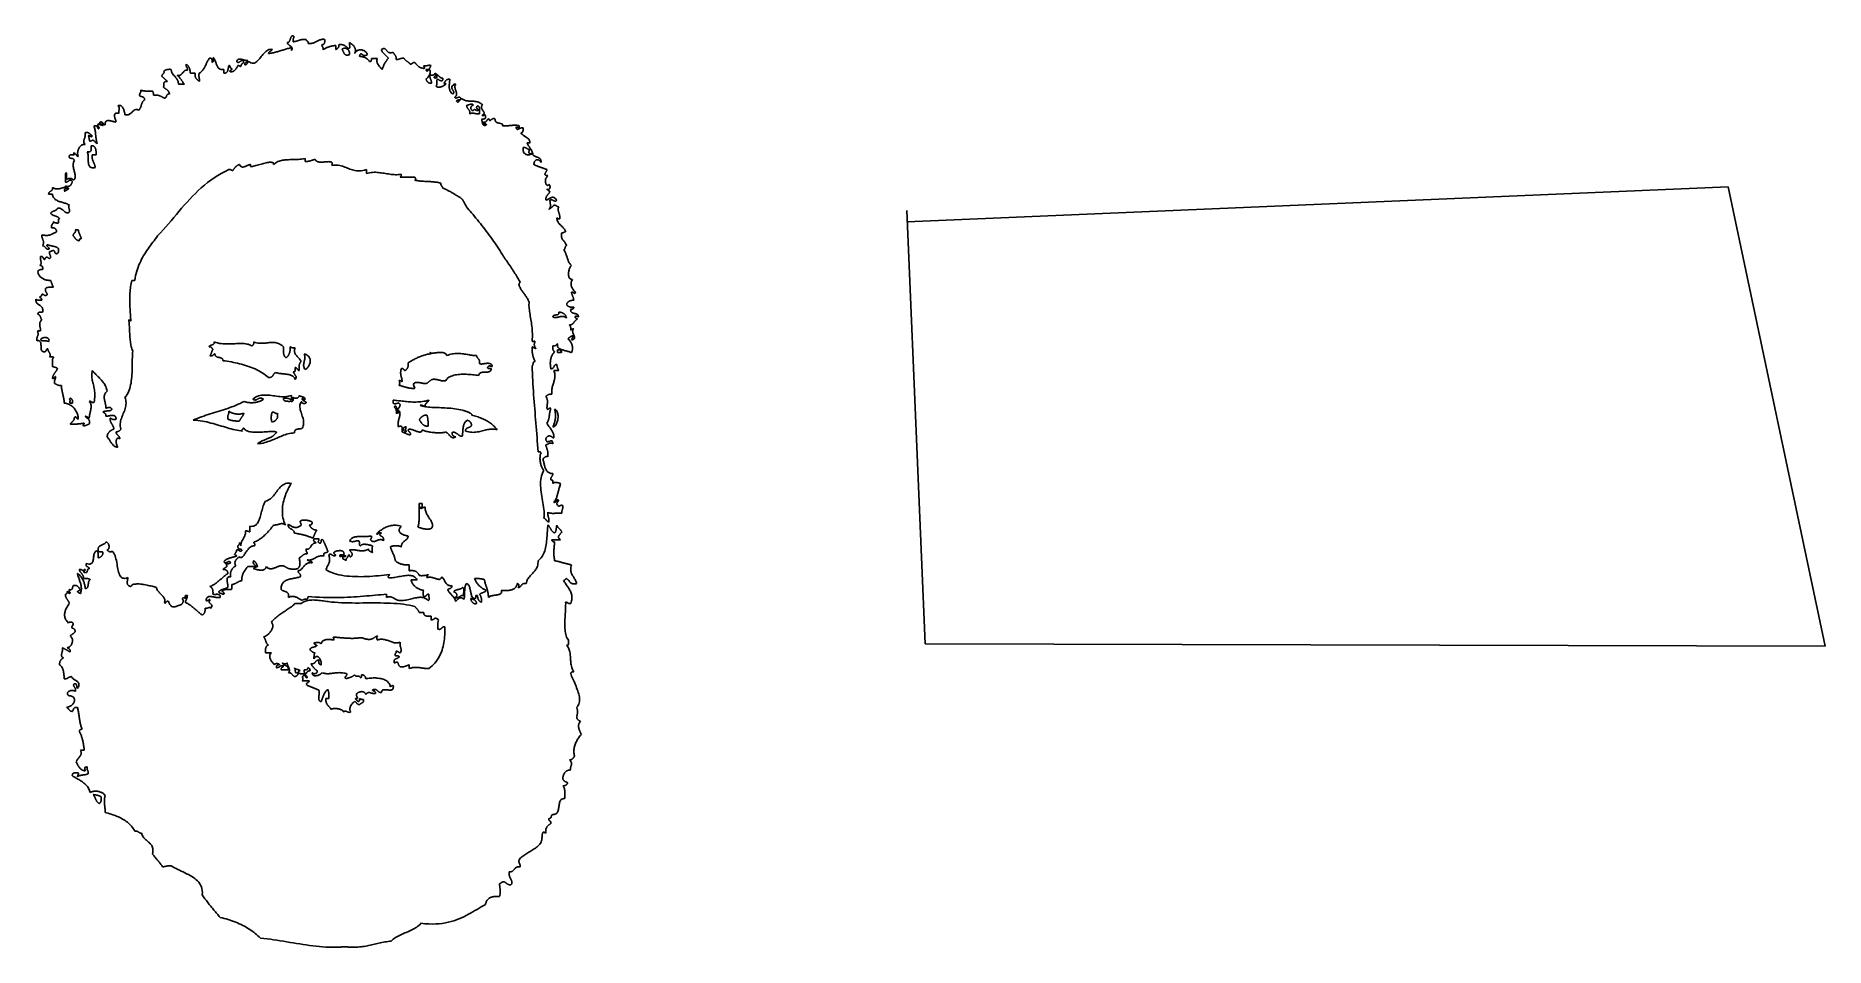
# Model space of a CAD drawing. Extents: x 0 to 55.7, y -25.6 to 2.7.
import ezdxf

# ---------------------------------------------------------------- set-up
doc = ezdxf.new("R2010")
doc.units = 0
doc.layers.get('0').update_dxf_attribs({"linetype": 'CONTINUOUS'})

msp = doc.modelspace()

# ---------------------------------------------------------------- linework, layer by layer
at = {"linetype": 'BYBLOCK'}
for p, q in [((52.644, -1.981), (27.107, -3.065)), ((55.664, -16.267), (52.644, -1.981)), ((27.092, -2.716), (27.663, -16.186)), ((27.663, -16.186), (55.664, -16.267))]:
    msp.add_line(p, q, dxfattribs=at)
at = {"color": 7}
for points in [[(6.62, 1.926), (6.657, 1.899), (6.692, 1.881), (6.726, 1.871), (6.759, 1.869), (6.79, 1.874), (6.82, 1.885), (6.849, 1.902), (6.877, 1.923), (6.905, 1.949), (6.932, 1.978), (6.959, 2.009), (6.986, 2.042), (7.013, 2.076), (7.04, 2.11), (7.068, 2.143), (7.096, 2.175), (7.124, 2.206), (7.154, 2.233), (7.185, 2.257), (7.217, 2.276), (7.25, 2.291), (7.284, 2.299), (7.321, 2.301), (7.359, 2.296)], [(7.239, 2.167), (7.271, 2.171), (7.303, 2.177), (7.334, 2.183), (7.365, 2.189), (7.395, 2.196), (7.426, 2.203), (7.456, 2.211), (7.485, 2.219), (7.515, 2.227), (7.544, 2.235), (7.573, 2.243), (7.602, 2.252), (7.631, 2.261), (7.66, 2.27), (7.688, 2.278), (7.717, 2.287), (7.746, 2.296), (7.775, 2.304), (7.804, 2.313), (7.833, 2.321), (7.862, 2.329), (7.891, 2.337), (7.921, 2.344), (7.951, 2.351)], [(7.359, 2.296), (7.355, 2.289), (7.351, 2.283), (7.346, 2.278), (7.341, 2.272), (7.336, 2.267), (7.33, 2.263), (7.324, 2.258), (7.318, 2.254), (7.311, 2.25), (7.305, 2.246), (7.299, 2.242), (7.292, 2.238), (7.286, 2.234), (7.28, 2.23), (7.274, 2.225), (7.268, 2.221), (7.263, 2.216), (7.258, 2.21), (7.253, 2.204), (7.249, 2.198), (7.246, 2.191), (7.243, 2.184), (7.241, 2.175), (7.239, 2.167)], [(7.821, 2.509), (7.836, 2.511), (7.848, 2.514), (7.859, 2.519), (7.869, 2.525), (7.878, 2.532), (7.885, 2.541), (7.891, 2.55), (7.897, 2.56), (7.902, 2.57), (7.906, 2.581), (7.91, 2.593), (7.914, 2.605), (7.917, 2.616), (7.921, 2.628), (7.924, 2.64), (7.928, 2.652), (7.931, 2.663), (7.936, 2.674), (7.941, 2.684), (7.946, 2.693), (7.953, 2.702), (7.96, 2.709), (7.969, 2.716), (7.979, 2.721)], [(7.951, 2.259), (7.962, 2.274), (7.97, 2.287), (7.975, 2.3), (7.978, 2.313), (7.978, 2.325), (7.976, 2.336), (7.972, 2.346), (7.967, 2.357), (7.959, 2.366), (7.951, 2.376), (7.942, 2.385), (7.931, 2.394), (7.92, 2.403), (7.909, 2.412), (7.897, 2.421), (7.886, 2.43), (7.875, 2.438), (7.864, 2.448), (7.854, 2.457), (7.845, 2.466), (7.836, 2.476), (7.83, 2.487), (7.825, 2.497), (7.821, 2.509)], [(7.979, 2.721), (7.991, 2.719), (8.002, 2.716), (8.011, 2.713), (8.017, 2.709), (8.022, 2.705), (8.026, 2.7), (8.028, 2.695), (8.029, 2.69), (8.029, 2.684), (8.028, 2.678), (8.026, 2.671), (8.024, 2.663), (8.021, 2.656), (8.018, 2.647), (8.015, 2.639), (8.011, 2.629), (8.009, 2.62), (8.006, 2.609), (8.004, 2.599), (8.002, 2.587), (8.002, 2.575), (8.002, 2.563), (8.004, 2.55), (8.006, 2.536)], [(8.006, 2.536), (8.024, 2.538), (8.042, 2.54), (8.059, 2.543), (8.075, 2.546), (8.091, 2.55), (8.106, 2.554), (8.121, 2.559), (8.136, 2.563), (8.151, 2.568), (8.166, 2.573), (8.181, 2.578), (8.196, 2.583), (8.211, 2.587), (8.226, 2.591), (8.242, 2.595), (8.258, 2.599), (8.275, 2.602), (8.292, 2.604), (8.31, 2.606), (8.329, 2.607), (8.349, 2.607), (8.369, 2.606), (8.391, 2.604), (8.413, 2.601)], [(8.413, 2.601), (8.413, 2.594), (8.415, 2.589), (8.417, 2.583), (8.419, 2.579), (8.422, 2.574), (8.426, 2.571), (8.429, 2.567), (8.434, 2.564), (8.438, 2.561), (8.442, 2.558), (8.447, 2.554), (8.451, 2.551), (8.455, 2.548), (8.459, 2.545), (8.463, 2.541), (8.466, 2.537), (8.469, 2.532), (8.472, 2.527), (8.473, 2.521), (8.474, 2.515), (8.474, 2.508), (8.473, 2.5), (8.471, 2.491), (8.469, 2.481)], [(8.469, 2.481), (8.497, 2.479), (8.524, 2.479), (8.551, 2.481), (8.576, 2.485), (8.601, 2.49), (8.625, 2.497), (8.648, 2.505), (8.671, 2.514), (8.693, 2.524), (8.714, 2.534), (8.736, 2.544), (8.756, 2.555), (8.777, 2.565), (8.797, 2.575), (8.817, 2.584), (8.836, 2.592), (8.856, 2.6), (8.875, 2.606), (8.895, 2.61), (8.915, 2.613), (8.935, 2.613), (8.955, 2.612), (8.975, 2.608), (8.995, 2.601)], [(8.903, 2.444), (8.902, 2.435), (8.902, 2.427), (8.903, 2.42), (8.904, 2.413), (8.905, 2.407), (8.907, 2.401), (8.91, 2.396), (8.912, 2.391), (8.915, 2.387), (8.918, 2.382), (8.921, 2.378), (8.924, 2.373), (8.927, 2.369), (8.929, 2.365), (8.932, 2.36), (8.934, 2.355), (8.936, 2.35), (8.937, 2.344), (8.938, 2.338), (8.938, 2.331), (8.937, 2.323), (8.936, 2.315), (8.934, 2.306), (8.931, 2.296)], [(8.995, 2.601), (8.995, 2.592), (8.995, 2.582), (8.995, 2.573), (8.994, 2.564), (8.994, 2.554), (8.993, 2.545), (8.991, 2.536), (8.99, 2.527), (8.988, 2.519), (8.986, 2.51), (8.983, 2.502), (8.98, 2.495), (8.977, 2.487), (8.973, 2.481), (8.969, 2.474), (8.964, 2.468), (8.959, 2.463), (8.953, 2.458), (8.946, 2.454), (8.939, 2.45), (8.931, 2.448), (8.922, 2.446), (8.913, 2.444), (8.903, 2.444)], [(8.931, 2.296), (8.946, 2.303), (8.961, 2.31), (8.976, 2.317), (8.99, 2.324), (9.005, 2.331), (9.02, 2.338), (9.035, 2.345), (9.051, 2.352), (9.066, 2.358), (9.082, 2.365), (9.097, 2.371), (9.113, 2.377), (9.13, 2.383), (9.146, 2.388), (9.163, 2.393), (9.181, 2.397), (9.198, 2.401), (9.217, 2.405), (9.235, 2.408), (9.255, 2.411), (9.275, 2.413), (9.295, 2.415), (9.316, 2.416), (9.337, 2.416)], [(9.337, 2.296), (9.343, 2.299), (9.349, 2.303), (9.355, 2.307), (9.361, 2.31), (9.367, 2.314), (9.373, 2.318), (9.378, 2.322), (9.384, 2.326), (9.389, 2.331), (9.395, 2.335), (9.4, 2.34), (9.405, 2.346), (9.409, 2.351), (9.413, 2.357), (9.417, 2.364), (9.42, 2.371), (9.423, 2.378), (9.426, 2.386), (9.428, 2.394), (9.43, 2.403), (9.431, 2.412), (9.431, 2.422), (9.431, 2.433), (9.43, 2.444)], [(9.43, 2.444), (9.45, 2.447), (9.469, 2.448), (9.487, 2.449), (9.504, 2.448), (9.52, 2.447), (9.535, 2.445), (9.549, 2.441), (9.562, 2.437), (9.575, 2.433), (9.587, 2.427), (9.599, 2.421), (9.61, 2.415), (9.621, 2.408), (9.631, 2.401), (9.642, 2.393), (9.652, 2.386), (9.662, 2.378), (9.672, 2.37), (9.682, 2.362), (9.692, 2.354), (9.702, 2.346), (9.713, 2.338), (9.724, 2.331), (9.735, 2.324)], [(9.522, 2.296), (9.534, 2.308), (9.547, 2.317), (9.56, 2.325), (9.573, 2.331), (9.586, 2.335), (9.6, 2.338), (9.614, 2.338), (9.628, 2.337), (9.641, 2.335), (9.655, 2.331), (9.668, 2.325), (9.681, 2.318), (9.693, 2.309), (9.704, 2.3), (9.715, 2.288), (9.725, 2.276), (9.734, 2.263), (9.742, 2.248), (9.749, 2.232), (9.755, 2.215), (9.759, 2.198), (9.762, 2.179), (9.763, 2.159), (9.763, 2.139)], [(9.763, 2.139), (9.763, 2.159), (9.762, 2.179), (9.759, 2.198), (9.755, 2.215), (9.749, 2.232), (9.742, 2.248), (9.734, 2.263), (9.725, 2.276), (9.715, 2.288), (9.704, 2.3), (9.693, 2.309), (9.681, 2.318), (9.668, 2.325), (9.655, 2.331), (9.641, 2.335), (9.628, 2.337), (9.614, 2.338), (9.6, 2.338), (9.586, 2.335), (9.573, 2.331), (9.56, 2.325), (9.547, 2.317), (9.534, 2.308), (9.522, 2.296)], [(9.763, 2.139), (9.743, 2.131), (9.724, 2.125), (9.708, 2.121), (9.692, 2.118), (9.678, 2.118), (9.665, 2.119), (9.654, 2.122), (9.643, 2.126), (9.633, 2.132), (9.624, 2.138), (9.616, 2.146), (9.608, 2.155), (9.601, 2.165), (9.594, 2.175), (9.587, 2.186), (9.581, 2.198), (9.574, 2.21), (9.568, 2.222), (9.561, 2.235), (9.554, 2.247), (9.547, 2.26), (9.539, 2.272), (9.531, 2.284), (9.522, 2.296)], [(9.522, 2.296), (9.531, 2.284), (9.539, 2.272), (9.547, 2.26), (9.554, 2.247), (9.561, 2.235), (9.568, 2.222), (9.574, 2.21), (9.581, 2.198), (9.587, 2.186), (9.594, 2.175), (9.601, 2.165), (9.608, 2.155), (9.616, 2.146), (9.624, 2.138), (9.633, 2.132), (9.643, 2.126), (9.654, 2.122), (9.665, 2.119), (9.678, 2.118), (9.692, 2.118), (9.708, 2.121), (9.724, 2.125), (9.743, 2.131), (9.763, 2.139)], [(9.735, 2.324), (9.742, 2.325), (9.749, 2.328), (9.754, 2.332), (9.758, 2.337), (9.762, 2.342), (9.764, 2.349), (9.766, 2.356), (9.767, 2.363), (9.767, 2.372), (9.767, 2.38), (9.767, 2.389), (9.766, 2.399), (9.765, 2.408), (9.764, 2.418), (9.763, 2.428), (9.762, 2.438), (9.761, 2.448), (9.76, 2.458), (9.759, 2.467), (9.759, 2.476), (9.759, 2.485), (9.76, 2.493), (9.761, 2.501), (9.763, 2.509)], [(9.763, 2.509), (9.776, 2.5), (9.789, 2.491), (9.802, 2.482), (9.815, 2.472), (9.829, 2.462), (9.842, 2.451), (9.855, 2.44), (9.867, 2.428), (9.879, 2.416), (9.89, 2.403), (9.901, 2.39), (9.911, 2.376), (9.919, 2.361), (9.927, 2.346), (9.934, 2.331), (9.939, 2.315), (9.942, 2.298), (9.945, 2.281), (9.945, 2.263), (9.944, 2.245), (9.941, 2.226), (9.936, 2.207), (9.929, 2.187), (9.92, 2.167)], [(9.92, 2.167), (9.927, 2.184), (9.936, 2.201), (9.947, 2.216), (9.96, 2.23), (9.974, 2.242), (9.99, 2.253), (10.007, 2.263), (10.025, 2.27), (10.044, 2.276), (10.064, 2.281), (10.084, 2.284), (10.105, 2.284), (10.126, 2.284), (10.147, 2.281), (10.167, 2.276), (10.188, 2.269), (10.207, 2.261), (10.227, 2.25), (10.245, 2.237), (10.262, 2.222), (10.278, 2.204), (10.293, 2.185), (10.306, 2.163), (10.317, 2.139)], [(10.752, 2.296), (10.777, 2.308), (10.798, 2.316), (10.817, 2.321), (10.834, 2.323), (10.848, 2.322), (10.86, 2.319), (10.871, 2.314), (10.881, 2.307), (10.889, 2.298), (10.897, 2.289), (10.905, 2.278), (10.912, 2.267), (10.92, 2.256), (10.929, 2.244), (10.939, 2.234), (10.95, 2.223), (10.962, 2.214), (10.977, 2.206), (10.993, 2.2), (11.013, 2.196), (11.035, 2.193), (11.06, 2.194), (11.089, 2.197), (11.122, 2.204)], [(10.964, 2.019), (10.958, 2.032), (10.951, 2.045), (10.943, 2.057), (10.934, 2.068), (10.924, 2.079), (10.914, 2.089), (10.904, 2.099), (10.893, 2.109), (10.882, 2.119), (10.87, 2.128), (10.859, 2.137), (10.848, 2.147), (10.837, 2.157), (10.826, 2.166), (10.815, 2.177), (10.805, 2.187), (10.795, 2.198), (10.786, 2.21), (10.778, 2.222), (10.771, 2.235), (10.764, 2.249), (10.759, 2.264), (10.755, 2.279), (10.752, 2.296)], [(3.976, 1.612), (3.982, 1.619), (3.988, 1.625), (3.995, 1.631), (4.003, 1.637), (4.01, 1.642), (4.019, 1.647), (4.027, 1.651), (4.036, 1.655), (4.045, 1.659), (4.055, 1.663), (4.065, 1.666), (4.075, 1.669), (4.086, 1.671), (4.097, 1.673), (4.108, 1.675), (4.119, 1.676), (4.131, 1.677), (4.142, 1.678), (4.154, 1.679), (4.166, 1.679), (4.179, 1.679), (4.191, 1.678), (4.204, 1.678), (4.216, 1.677)], [(4.216, 1.677), (4.215, 1.654), (4.217, 1.633), (4.22, 1.614), (4.226, 1.595), (4.233, 1.577), (4.242, 1.56), (4.252, 1.544), (4.263, 1.528), (4.276, 1.513), (4.289, 1.497), (4.303, 1.482), (4.317, 1.466), (4.331, 1.451), (4.345, 1.434), (4.359, 1.418), (4.372, 1.4), (4.385, 1.382), (4.397, 1.362), (4.408, 1.341), (4.417, 1.319), (4.425, 1.296), (4.431, 1.27), (4.436, 1.243), (4.438, 1.214)], [(4.715, 1.649), (4.717, 1.66), (4.718, 1.67), (4.718, 1.68), (4.718, 1.688), (4.717, 1.696), (4.715, 1.704), (4.713, 1.711), (4.71, 1.717), (4.707, 1.724), (4.704, 1.73), (4.7, 1.736), (4.697, 1.741), (4.693, 1.747), (4.69, 1.753), (4.687, 1.759), (4.684, 1.765), (4.681, 1.772), (4.679, 1.779), (4.677, 1.786), (4.676, 1.794), (4.675, 1.803), (4.676, 1.812), (4.677, 1.823), (4.678, 1.834)], [(4.678, 1.834), (4.69, 1.828), (4.7, 1.821), (4.71, 1.814), (4.719, 1.806), (4.728, 1.798), (4.736, 1.789), (4.744, 1.78), (4.751, 1.77), (4.758, 1.76), (4.764, 1.749), (4.769, 1.738), (4.774, 1.726), (4.779, 1.714), (4.783, 1.702), (4.787, 1.689), (4.791, 1.676), (4.794, 1.662), (4.797, 1.648), (4.799, 1.633), (4.801, 1.619), (4.803, 1.604), (4.805, 1.588), (4.807, 1.572), (4.808, 1.556)], [(5.085, 1.556), (5.104, 1.569), (5.122, 1.582), (5.14, 1.596), (5.156, 1.611), (5.171, 1.627), (5.186, 1.644), (5.2, 1.662), (5.214, 1.68), (5.226, 1.699), (5.239, 1.719), (5.251, 1.739), (5.262, 1.76), (5.273, 1.781), (5.284, 1.802), (5.295, 1.824), (5.305, 1.845), (5.315, 1.867), (5.326, 1.889), (5.336, 1.911), (5.346, 1.933), (5.357, 1.955), (5.368, 1.976), (5.379, 1.998), (5.39, 2.019)], [(5.39, 2.019), (5.402, 2.022), (5.414, 2.024), (5.424, 2.024), (5.433, 2.024), (5.441, 2.024), (5.449, 2.022), (5.456, 2.019), (5.461, 2.016), (5.467, 2.012), (5.471, 2.007), (5.475, 2.002), (5.478, 1.996), (5.481, 1.989), (5.483, 1.982), (5.484, 1.974), (5.485, 1.966), (5.486, 1.957), (5.486, 1.948), (5.486, 1.939), (5.486, 1.93), (5.486, 1.92), (5.485, 1.91), (5.484, 1.9), (5.483, 1.889)], [(5.483, 1.889), (5.491, 1.895), (5.499, 1.901), (5.506, 1.906), (5.512, 1.912), (5.517, 1.917), (5.521, 1.923), (5.524, 1.928), (5.527, 1.934), (5.529, 1.94), (5.53, 1.946), (5.531, 1.951), (5.531, 1.957), (5.531, 1.964), (5.53, 1.97), (5.529, 1.976), (5.528, 1.983), (5.526, 1.99), (5.524, 1.997), (5.522, 2.005), (5.52, 2.012), (5.518, 2.02), (5.515, 2.029), (5.513, 2.037), (5.51, 2.046)], [(5.51, 2.046), (5.527, 2.033), (5.541, 2.017), (5.554, 1.999), (5.565, 1.98), (5.574, 1.96), (5.583, 1.939), (5.591, 1.917), (5.599, 1.895), (5.606, 1.873), (5.614, 1.85), (5.621, 1.828), (5.629, 1.806), (5.638, 1.785), (5.648, 1.765), (5.659, 1.747), (5.671, 1.729), (5.685, 1.714), (5.702, 1.701), (5.72, 1.689), (5.74, 1.681), (5.764, 1.675), (5.79, 1.672), (5.82, 1.673), (5.852, 1.677)], [(5.852, 1.556), (5.869, 1.556), (5.884, 1.557), (5.897, 1.56), (5.91, 1.565), (5.921, 1.57), (5.93, 1.577), (5.939, 1.585), (5.947, 1.594), (5.953, 1.604), (5.959, 1.615), (5.965, 1.626), (5.969, 1.638), (5.973, 1.651), (5.977, 1.664), (5.98, 1.678), (5.983, 1.691), (5.986, 1.705), (5.989, 1.719), (5.992, 1.733), (5.995, 1.746), (5.998, 1.76), (6.001, 1.772), (6.005, 1.785), (6.01, 1.797)], [(6.01, 1.797), (6.016, 1.796), (6.022, 1.795), (6.026, 1.792), (6.031, 1.789), (6.034, 1.785), (6.037, 1.781), (6.04, 1.776), (6.042, 1.771), (6.044, 1.765), (6.045, 1.759), (6.047, 1.753), (6.049, 1.747), (6.051, 1.741), (6.053, 1.735), (6.055, 1.73), (6.058, 1.724), (6.061, 1.719), (6.064, 1.715), (6.068, 1.711), (6.073, 1.708), (6.079, 1.706), (6.086, 1.704), (6.093, 1.704), (6.102, 1.704)], [(6.037, 1.612), (6.048, 1.606), (6.059, 1.602), (6.071, 1.6), (6.083, 1.599), (6.095, 1.6), (6.108, 1.603), (6.12, 1.607), (6.133, 1.613), (6.146, 1.619), (6.158, 1.627), (6.171, 1.636), (6.183, 1.645), (6.195, 1.656), (6.207, 1.667), (6.218, 1.679), (6.228, 1.691), (6.238, 1.704), (6.248, 1.717), (6.257, 1.731), (6.265, 1.744), (6.272, 1.757), (6.278, 1.771), (6.283, 1.784), (6.287, 1.797)], [(6.102, 1.704), (6.103, 1.697), (6.103, 1.69), (6.102, 1.684), (6.1, 1.679), (6.098, 1.674), (6.096, 1.67), (6.093, 1.667), (6.089, 1.664), (6.086, 1.661), (6.082, 1.659), (6.077, 1.657), (6.073, 1.655), (6.069, 1.653), (6.064, 1.651), (6.06, 1.648), (6.056, 1.646), (6.052, 1.644), (6.049, 1.641), (6.046, 1.637), (6.043, 1.634), (6.04, 1.629), (6.039, 1.624), (6.038, 1.618), (6.037, 1.612)], [(6.25, 1.926), (6.255, 1.943), (6.262, 1.957), (6.271, 1.969), (6.281, 1.978), (6.292, 1.985), (6.305, 1.99), (6.318, 1.994), (6.332, 1.995), (6.348, 1.995), (6.363, 1.994), (6.38, 1.992), (6.397, 1.989), (6.414, 1.985), (6.431, 1.981), (6.449, 1.976), (6.466, 1.971), (6.484, 1.967), (6.501, 1.963), (6.518, 1.959), (6.534, 1.956), (6.55, 1.954), (6.565, 1.952), (6.579, 1.952), (6.592, 1.954)], [(6.472, 1.889), (6.467, 1.909), (6.461, 1.925), (6.454, 1.936), (6.447, 1.945), (6.439, 1.95), (6.431, 1.952), (6.422, 1.952), (6.412, 1.95), (6.402, 1.946), (6.392, 1.941), (6.382, 1.935), (6.371, 1.929), (6.361, 1.922), (6.35, 1.915), (6.339, 1.908), (6.328, 1.902), (6.317, 1.898), (6.307, 1.894), (6.296, 1.893), (6.286, 1.894), (6.277, 1.897), (6.267, 1.904), (6.258, 1.913), (6.25, 1.926)], [(6.287, 1.797), (6.292, 1.798), (6.298, 1.798), (6.302, 1.798), (6.307, 1.798), (6.311, 1.797), (6.314, 1.796), (6.318, 1.795), (6.321, 1.794), (6.324, 1.792), (6.327, 1.79), (6.33, 1.788), (6.333, 1.786), (6.336, 1.784), (6.339, 1.782), (6.342, 1.78), (6.345, 1.778), (6.348, 1.776), (6.352, 1.775), (6.356, 1.773), (6.36, 1.772), (6.364, 1.771), (6.369, 1.77), (6.374, 1.769), (6.379, 1.769)], [(6.379, 1.769), (6.382, 1.774), (6.383, 1.778), (6.385, 1.783), (6.387, 1.788), (6.388, 1.793), (6.39, 1.798), (6.391, 1.803), (6.393, 1.808), (6.395, 1.814), (6.397, 1.819), (6.399, 1.824), (6.401, 1.829), (6.404, 1.834), (6.407, 1.84), (6.411, 1.845), (6.415, 1.85), (6.42, 1.855), (6.425, 1.86), (6.431, 1.865), (6.437, 1.87), (6.445, 1.875), (6.453, 1.88), (6.462, 1.885), (6.472, 1.889)], [(6.592, 1.954), (6.59, 1.946), (6.588, 1.939), (6.586, 1.933), (6.583, 1.927), (6.579, 1.922), (6.575, 1.917), (6.571, 1.913), (6.566, 1.908), (6.561, 1.905), (6.556, 1.901), (6.551, 1.897), (6.546, 1.894), (6.541, 1.89), (6.535, 1.887), (6.53, 1.883), (6.526, 1.879), (6.521, 1.875), (6.517, 1.871), (6.513, 1.866), (6.509, 1.861), (6.506, 1.855), (6.503, 1.849), (6.501, 1.841), (6.5, 1.834)], [(6.5, 1.834), (6.502, 1.827), (6.505, 1.821), (6.509, 1.818), (6.514, 1.816), (6.518, 1.815), (6.524, 1.816), (6.529, 1.818), (6.535, 1.821), (6.541, 1.825), (6.547, 1.83), (6.553, 1.836), (6.56, 1.842), (6.566, 1.849), (6.572, 1.856), (6.578, 1.864), (6.584, 1.871), (6.59, 1.879), (6.596, 1.887), (6.601, 1.895), (6.606, 1.902), (6.61, 1.909), (6.614, 1.915), (6.617, 1.921), (6.62, 1.926)], [(10.132, 2.167), (10.128, 2.165), (10.123, 2.164), (10.119, 2.162), (10.115, 2.16), (10.111, 2.158), (10.107, 2.156), (10.103, 2.154), (10.1, 2.151), (10.096, 2.148), (10.093, 2.145), (10.09, 2.141), (10.087, 2.138), (10.085, 2.134), (10.083, 2.13), (10.081, 2.125), (10.079, 2.121), (10.078, 2.116), (10.077, 2.111), (10.076, 2.105), (10.075, 2.1), (10.075, 2.094), (10.075, 2.087), (10.076, 2.081), (10.077, 2.074)], [(10.077, 2.074), (10.087, 2.076), (10.097, 2.077), (10.109, 2.077), (10.121, 2.077), (10.134, 2.075), (10.147, 2.073), (10.161, 2.07), (10.175, 2.067), (10.189, 2.062), (10.204, 2.057), (10.218, 2.052), (10.233, 2.045), (10.248, 2.038), (10.262, 2.031), (10.277, 2.023), (10.291, 2.014), (10.304, 2.005), (10.318, 1.995), (10.33, 1.985), (10.342, 1.974), (10.353, 1.963), (10.364, 1.951), (10.373, 1.939), (10.382, 1.926)], [(10.317, 2.139), (10.31, 2.132), (10.303, 2.127), (10.295, 2.122), (10.286, 2.118), (10.278, 2.115), (10.269, 2.112), (10.26, 2.11), (10.251, 2.109), (10.242, 2.109), (10.233, 2.109), (10.224, 2.11), (10.215, 2.111), (10.206, 2.113), (10.197, 2.116), (10.189, 2.119), (10.18, 2.122), (10.173, 2.126), (10.165, 2.131), (10.158, 2.136), (10.152, 2.141), (10.146, 2.147), (10.141, 2.153), (10.136, 2.16), (10.132, 2.167)], [(10.382, 1.926), (10.39, 1.924), (10.397, 1.923), (10.403, 1.923), (10.409, 1.923), (10.414, 1.925), (10.418, 1.926), (10.422, 1.929), (10.426, 1.932), (10.429, 1.935), (10.431, 1.939), (10.433, 1.943), (10.435, 1.948), (10.437, 1.953), (10.438, 1.959), (10.439, 1.964), (10.44, 1.97), (10.441, 1.976), (10.442, 1.982), (10.443, 1.988), (10.443, 1.994), (10.444, 2.001), (10.445, 2.007), (10.446, 2.013), (10.447, 2.019)], [(10.632, 2.019), (10.624, 2.002), (10.617, 1.986), (10.613, 1.97), (10.611, 1.954), (10.611, 1.937), (10.612, 1.921), (10.615, 1.905), (10.619, 1.889), (10.624, 1.873), (10.631, 1.857), (10.638, 1.842), (10.647, 1.827), (10.656, 1.812), (10.666, 1.797), (10.677, 1.783), (10.688, 1.769), (10.699, 1.756), (10.711, 1.743), (10.723, 1.731), (10.735, 1.719), (10.746, 1.707), (10.758, 1.696), (10.769, 1.686), (10.78, 1.677)], [(10.78, 1.677), (10.784, 1.694), (10.789, 1.711), (10.795, 1.727), (10.8, 1.744), (10.806, 1.76), (10.812, 1.776), (10.819, 1.791), (10.825, 1.806), (10.832, 1.821), (10.84, 1.836), (10.847, 1.851), (10.855, 1.865), (10.863, 1.879), (10.871, 1.893), (10.879, 1.906), (10.888, 1.92), (10.897, 1.933), (10.906, 1.946), (10.915, 1.958), (10.924, 1.971), (10.934, 1.983), (10.944, 1.995), (10.954, 2.007), (10.964, 2.019)], [(11.122, 2.204), (11.125, 2.195), (11.129, 2.186), (11.134, 2.178), (11.139, 2.17), (11.144, 2.162), (11.149, 2.155), (11.154, 2.147), (11.16, 2.14), (11.165, 2.133), (11.171, 2.125), (11.176, 2.118), (11.182, 2.11), (11.187, 2.102), (11.192, 2.094), (11.196, 2.085), (11.2, 2.076), (11.204, 2.067), (11.207, 2.057), (11.21, 2.046), (11.212, 2.035), (11.214, 2.023), (11.215, 2.01), (11.215, 1.996), (11.214, 1.982)], [(11.214, 1.982), (11.226, 1.982), (11.238, 1.983), (11.249, 1.984), (11.26, 1.986), (11.269, 1.988), (11.279, 1.99), (11.288, 1.993), (11.297, 1.995), (11.306, 1.998), (11.315, 2.001), (11.323, 2.004), (11.332, 2.007), (11.341, 2.01), (11.35, 2.013), (11.359, 2.015), (11.368, 2.017), (11.378, 2.019), (11.388, 2.021), (11.399, 2.022), (11.411, 2.022), (11.423, 2.022), (11.435, 2.022), (11.449, 2.021), (11.464, 2.019)], [(11.464, 2.019), (11.468, 2.008), (11.472, 1.997), (11.478, 1.988), (11.484, 1.979), (11.491, 1.97), (11.499, 1.962), (11.507, 1.955), (11.516, 1.948), (11.525, 1.941), (11.534, 1.935), (11.543, 1.929), (11.553, 1.923), (11.562, 1.917), (11.572, 1.911), (11.581, 1.904), (11.59, 1.898), (11.599, 1.892), (11.608, 1.885), (11.616, 1.878), (11.624, 1.87), (11.631, 1.862), (11.638, 1.853), (11.643, 1.844), (11.649, 1.834)], [(11.649, 1.834), (11.655, 1.835), (11.662, 1.837), (11.668, 1.839), (11.674, 1.842), (11.679, 1.845), (11.685, 1.848), (11.69, 1.851), (11.695, 1.854), (11.7, 1.858), (11.705, 1.861), (11.71, 1.865), (11.716, 1.868), (11.721, 1.872), (11.726, 1.875), (11.732, 1.878), (11.738, 1.881), (11.744, 1.884), (11.75, 1.886), (11.757, 1.888), (11.764, 1.889), (11.771, 1.89), (11.779, 1.89), (11.787, 1.89), (11.796, 1.889)], [(11.796, 1.889), (11.804, 1.878), (11.811, 1.867), (11.819, 1.856), (11.827, 1.845), (11.835, 1.834), (11.844, 1.824), (11.853, 1.814), (11.862, 1.804), (11.872, 1.795), (11.882, 1.786), (11.893, 1.777), (11.904, 1.769), (11.915, 1.761), (11.927, 1.754), (11.94, 1.747), (11.953, 1.74), (11.966, 1.734), (11.98, 1.728), (11.994, 1.723), (12.009, 1.718), (12.024, 1.714), (12.04, 1.71), (12.057, 1.707), (12.074, 1.704)], [(12.074, 1.704), (12.079, 1.707), (12.083, 1.709), (12.087, 1.712), (12.089, 1.714), (12.091, 1.717), (12.092, 1.72), (12.092, 1.723), (12.092, 1.726), (12.092, 1.73), (12.091, 1.733), (12.089, 1.736), (12.088, 1.74), (12.086, 1.744), (12.084, 1.748), (12.082, 1.752), (12.08, 1.756), (12.078, 1.761), (12.076, 1.765), (12.075, 1.77), (12.074, 1.775), (12.073, 1.78), (12.073, 1.786), (12.073, 1.791), (12.074, 1.797)], [(12.074, 1.797), (12.081, 1.792), (12.087, 1.788), (12.094, 1.785), (12.101, 1.783), (12.108, 1.782), (12.115, 1.781), (12.122, 1.782), (12.129, 1.782), (12.137, 1.784), (12.144, 1.786), (12.152, 1.788), (12.16, 1.79), (12.169, 1.792), (12.178, 1.795), (12.187, 1.797), (12.197, 1.799), (12.207, 1.801), (12.218, 1.802), (12.229, 1.803), (12.241, 1.803), (12.254, 1.803), (12.267, 1.802), (12.281, 1.8), (12.296, 1.797)], [(12.296, 1.797), (12.291, 1.79), (12.287, 1.782), (12.283, 1.775), (12.279, 1.767), (12.276, 1.759), (12.272, 1.751), (12.269, 1.743), (12.265, 1.735), (12.261, 1.727), (12.257, 1.72), (12.253, 1.712), (12.248, 1.706), (12.243, 1.699), (12.237, 1.693), (12.231, 1.688), (12.224, 1.683), (12.217, 1.679), (12.209, 1.676), (12.199, 1.674), (12.189, 1.672), (12.178, 1.672), (12.166, 1.672), (12.153, 1.674), (12.138, 1.677)], [(12.138, 1.677), (12.141, 1.661), (12.144, 1.648), (12.148, 1.639), (12.153, 1.632), (12.157, 1.627), (12.162, 1.624), (12.168, 1.623), (12.174, 1.624), (12.18, 1.626), (12.186, 1.63), (12.192, 1.634), (12.199, 1.638), (12.205, 1.644), (12.211, 1.649), (12.217, 1.654), (12.223, 1.658), (12.229, 1.662), (12.235, 1.665), (12.24, 1.667), (12.245, 1.667), (12.249, 1.666), (12.253, 1.662), (12.256, 1.657), (12.259, 1.649)], [(3.911, 1.464), (3.913, 1.47), (3.916, 1.476), (3.919, 1.483), (3.924, 1.49), (3.929, 1.497), (3.934, 1.504), (3.94, 1.511), (3.946, 1.519), (3.953, 1.526), (3.959, 1.534), (3.965, 1.541), (3.971, 1.548), (3.977, 1.556), (3.982, 1.562), (3.986, 1.569), (3.99, 1.576), (3.993, 1.582), (3.994, 1.588), (3.995, 1.593), (3.994, 1.598), (3.992, 1.602), (3.988, 1.606), (3.983, 1.609), (3.976, 1.612)], [(4.096, 1.307), (4.088, 1.313), (4.08, 1.319), (4.072, 1.325), (4.064, 1.331), (4.057, 1.338), (4.049, 1.344), (4.041, 1.351), (4.034, 1.358), (4.026, 1.365), (4.019, 1.372), (4.011, 1.379), (4.004, 1.385), (3.996, 1.392), (3.989, 1.399), (3.981, 1.406), (3.973, 1.413), (3.966, 1.42), (3.958, 1.426), (3.951, 1.433), (3.943, 1.44), (3.935, 1.446), (3.927, 1.452), (3.919, 1.458), (3.911, 1.464)], [(3.976, 1.122), (3.978, 1.139), (3.979, 1.154), (3.98, 1.169), (3.981, 1.183), (3.981, 1.195), (3.982, 1.207), (3.982, 1.218), (3.982, 1.227), (3.983, 1.237), (3.984, 1.245), (3.985, 1.253), (3.987, 1.259), (3.99, 1.266), (3.994, 1.272), (3.998, 1.277), (4.003, 1.282), (4.01, 1.286), (4.017, 1.29), (4.027, 1.293), (4.037, 1.296), (4.049, 1.299), (4.063, 1.302), (4.079, 1.304), (4.096, 1.307)], [(4.161, 0.909), (4.156, 0.927), (4.15, 0.943), (4.144, 0.958), (4.138, 0.972), (4.131, 0.984), (4.124, 0.996), (4.117, 1.006), (4.109, 1.016), (4.101, 1.025), (4.092, 1.033), (4.084, 1.04), (4.075, 1.047), (4.067, 1.053), (4.058, 1.059), (4.049, 1.065), (4.04, 1.071), (4.032, 1.077), (4.023, 1.082), (4.015, 1.088), (4.006, 1.094), (3.998, 1.1), (3.99, 1.107), (3.983, 1.114), (3.976, 1.122)], [(4.401, 1.492), (4.419, 1.485), (4.436, 1.482), (4.452, 1.482), (4.467, 1.485), (4.482, 1.49), (4.496, 1.497), (4.509, 1.506), (4.522, 1.516), (4.534, 1.528), (4.546, 1.54), (4.557, 1.553), (4.569, 1.567), (4.58, 1.58), (4.591, 1.594), (4.602, 1.606), (4.613, 1.618), (4.625, 1.629), (4.636, 1.639), (4.648, 1.646), (4.661, 1.652), (4.673, 1.655), (4.687, 1.656), (4.701, 1.654), (4.715, 1.649)], [(4.623, 1.214), (4.614, 1.226), (4.605, 1.238), (4.596, 1.25), (4.587, 1.262), (4.579, 1.274), (4.57, 1.286), (4.562, 1.299), (4.553, 1.311), (4.545, 1.323), (4.536, 1.336), (4.528, 1.348), (4.519, 1.36), (4.51, 1.372), (4.501, 1.384), (4.492, 1.396), (4.483, 1.408), (4.474, 1.419), (4.464, 1.43), (4.455, 1.441), (4.445, 1.452), (4.434, 1.462), (4.423, 1.473), (4.412, 1.482), (4.401, 1.492)], [(4.956, 1.556), (4.954, 1.538), (4.953, 1.522), (4.953, 1.506), (4.954, 1.49), (4.955, 1.476), (4.958, 1.463), (4.961, 1.45), (4.965, 1.438), (4.969, 1.427), (4.974, 1.417), (4.98, 1.406), (4.986, 1.397), (4.992, 1.388), (4.999, 1.379), (5.007, 1.371), (5.015, 1.363), (5.023, 1.356), (5.031, 1.348), (5.04, 1.341), (5.049, 1.334), (5.058, 1.327), (5.067, 1.321), (5.076, 1.314), (5.085, 1.307)], [(5.085, 1.307), (5.089, 1.309), (5.092, 1.312), (5.094, 1.316), (5.095, 1.322), (5.096, 1.329), (5.096, 1.337), (5.095, 1.346), (5.093, 1.355), (5.092, 1.366), (5.09, 1.377), (5.087, 1.388), (5.085, 1.4), (5.083, 1.413), (5.081, 1.426), (5.079, 1.439), (5.077, 1.453), (5.076, 1.466), (5.075, 1.48), (5.075, 1.493), (5.075, 1.507), (5.076, 1.52), (5.078, 1.532), (5.081, 1.545), (5.085, 1.556)], [(12.259, 1.649), (12.264, 1.639), (12.267, 1.629), (12.27, 1.618), (12.271, 1.607), (12.271, 1.595), (12.27, 1.582), (12.268, 1.569), (12.264, 1.556), (12.26, 1.543), (12.256, 1.53), (12.25, 1.517), (12.244, 1.503), (12.237, 1.49), (12.229, 1.477), (12.221, 1.464), (12.213, 1.452), (12.204, 1.44), (12.195, 1.428), (12.186, 1.417), (12.176, 1.406), (12.167, 1.396), (12.157, 1.387), (12.148, 1.379), (12.138, 1.372)], [(12.138, 1.372), (12.142, 1.362), (12.146, 1.354), (12.149, 1.345), (12.153, 1.337), (12.157, 1.329), (12.162, 1.321), (12.166, 1.314), (12.171, 1.307), (12.176, 1.301), (12.181, 1.294), (12.187, 1.288), (12.193, 1.283), (12.199, 1.277), (12.206, 1.272), (12.213, 1.268), (12.22, 1.263), (12.228, 1.259), (12.236, 1.256), (12.245, 1.253), (12.254, 1.25), (12.263, 1.247), (12.274, 1.245), (12.284, 1.243), (12.296, 1.242)], [(12.296, 1.242), (12.302, 1.247), (12.306, 1.253), (12.309, 1.26), (12.311, 1.267), (12.311, 1.275), (12.311, 1.284), (12.309, 1.293), (12.307, 1.303), (12.303, 1.313), (12.3, 1.324), (12.296, 1.335), (12.291, 1.346), (12.286, 1.358), (12.282, 1.37), (12.277, 1.382), (12.272, 1.394), (12.268, 1.407), (12.264, 1.419), (12.261, 1.431), (12.259, 1.444), (12.257, 1.456), (12.257, 1.468), (12.257, 1.48), (12.259, 1.492)], [(12.259, 1.492), (12.268, 1.492), (12.277, 1.492), (12.286, 1.492), (12.295, 1.492), (12.304, 1.492), (12.313, 1.493), (12.322, 1.493), (12.33, 1.494), (12.338, 1.495), (12.346, 1.496), (12.354, 1.498), (12.361, 1.5), (12.369, 1.502), (12.375, 1.505), (12.382, 1.508), (12.387, 1.511), (12.393, 1.515), (12.398, 1.519), (12.402, 1.524), (12.406, 1.529), (12.409, 1.535), (12.412, 1.542), (12.414, 1.549), (12.416, 1.556)], [(12.416, 1.556), (12.426, 1.553), (12.435, 1.549), (12.442, 1.544), (12.446, 1.539), (12.45, 1.534), (12.452, 1.528), (12.452, 1.523), (12.452, 1.517), (12.45, 1.511), (12.447, 1.504), (12.444, 1.498), (12.44, 1.492), (12.435, 1.485), (12.431, 1.479), (12.425, 1.473), (12.42, 1.467), (12.415, 1.461), (12.409, 1.455), (12.404, 1.45), (12.4, 1.444), (12.396, 1.439), (12.392, 1.435), (12.39, 1.431), (12.388, 1.427)], [(12.388, 1.427), (12.389, 1.422), (12.391, 1.418), (12.393, 1.415), (12.395, 1.413), (12.397, 1.412), (12.399, 1.411), (12.402, 1.411), (12.405, 1.412), (12.407, 1.413), (12.41, 1.414), (12.413, 1.415), (12.416, 1.417), (12.419, 1.418), (12.422, 1.419), (12.424, 1.42), (12.427, 1.421), (12.43, 1.421), (12.432, 1.421), (12.435, 1.419), (12.437, 1.417), (12.439, 1.415), (12.441, 1.411), (12.442, 1.406), (12.444, 1.399)], [(12.444, 1.399), (12.449, 1.401), (12.454, 1.403), (12.458, 1.406), (12.462, 1.409), (12.465, 1.413), (12.468, 1.417), (12.47, 1.421), (12.472, 1.426), (12.473, 1.432), (12.474, 1.437), (12.475, 1.443), (12.476, 1.449), (12.476, 1.455), (12.477, 1.461), (12.477, 1.468), (12.477, 1.474), (12.477, 1.48), (12.477, 1.486), (12.478, 1.492), (12.478, 1.498), (12.478, 1.504), (12.479, 1.51), (12.479, 1.515), (12.481, 1.519)], [(12.508, 1.372), (12.5, 1.368), (12.493, 1.364), (12.487, 1.358), (12.482, 1.351), (12.479, 1.342), (12.476, 1.333), (12.474, 1.323), (12.473, 1.312), (12.472, 1.301), (12.472, 1.289), (12.472, 1.277), (12.472, 1.265), (12.473, 1.253), (12.473, 1.241), (12.473, 1.229), (12.473, 1.218), (12.472, 1.207), (12.471, 1.197), (12.469, 1.188), (12.466, 1.18), (12.462, 1.173), (12.457, 1.167), (12.451, 1.162), (12.444, 1.159)], [(12.444, 1.159), (12.455, 1.148), (12.468, 1.14), (12.481, 1.133), (12.495, 1.128), (12.509, 1.124), (12.524, 1.122), (12.539, 1.121), (12.554, 1.122), (12.569, 1.124), (12.584, 1.126), (12.599, 1.13), (12.615, 1.135), (12.629, 1.14), (12.644, 1.146), (12.658, 1.152), (12.672, 1.159), (12.686, 1.166), (12.698, 1.173), (12.71, 1.181), (12.722, 1.188), (12.732, 1.195), (12.742, 1.202), (12.75, 1.208), (12.758, 1.214)], [(12.481, 1.519), (12.491, 1.511), (12.5, 1.504), (12.509, 1.496), (12.517, 1.489), (12.524, 1.482), (12.531, 1.475), (12.538, 1.468), (12.545, 1.462), (12.551, 1.455), (12.557, 1.45), (12.563, 1.444), (12.569, 1.439), (12.576, 1.434), (12.582, 1.429), (12.588, 1.424), (12.595, 1.42), (12.602, 1.416), (12.609, 1.413), (12.617, 1.41), (12.625, 1.407), (12.634, 1.404), (12.644, 1.402), (12.654, 1.401), (12.665, 1.399)], [(12.665, 1.399), (12.665, 1.383), (12.664, 1.369), (12.661, 1.357), (12.658, 1.347), (12.654, 1.338), (12.65, 1.331), (12.645, 1.326), (12.639, 1.322), (12.633, 1.32), (12.626, 1.319), (12.619, 1.319), (12.611, 1.32), (12.603, 1.321), (12.595, 1.324), (12.586, 1.328), (12.578, 1.332), (12.569, 1.336), (12.56, 1.341), (12.551, 1.346), (12.542, 1.351), (12.534, 1.356), (12.525, 1.362), (12.516, 1.367), (12.508, 1.372)], [(12.693, 1.242), (12.699, 1.25), (12.704, 1.258), (12.709, 1.267), (12.715, 1.275), (12.72, 1.283), (12.725, 1.291), (12.73, 1.299), (12.735, 1.307), (12.74, 1.314), (12.746, 1.321), (12.752, 1.328), (12.758, 1.335), (12.764, 1.341), (12.771, 1.346), (12.779, 1.352), (12.787, 1.357), (12.796, 1.361), (12.805, 1.364), (12.815, 1.367), (12.826, 1.37), (12.837, 1.371), (12.85, 1.372), (12.864, 1.372), (12.878, 1.372)], [(12.758, 1.214), (12.757, 1.218), (12.755, 1.221), (12.753, 1.224), (12.751, 1.226), (12.749, 1.228), (12.746, 1.23), (12.744, 1.232), (12.741, 1.234), (12.738, 1.235), (12.735, 1.237), (12.732, 1.238), (12.729, 1.239), (12.726, 1.239), (12.723, 1.24), (12.719, 1.241), (12.716, 1.241), (12.713, 1.241), (12.71, 1.242), (12.707, 1.242), (12.704, 1.242), (12.701, 1.242), (12.698, 1.242), (12.696, 1.242), (12.693, 1.242)], [(12.878, 1.372), (12.877, 1.35), (12.875, 1.328), (12.873, 1.306), (12.871, 1.284), (12.869, 1.262), (12.866, 1.241), (12.865, 1.219), (12.863, 1.198), (12.862, 1.177), (12.861, 1.157), (12.861, 1.136), (12.862, 1.116), (12.863, 1.096), (12.866, 1.077), (12.87, 1.058), (12.875, 1.039), (12.881, 1.021), (12.888, 1.004), (12.898, 0.987), (12.908, 0.97), (12.921, 0.954), (12.935, 0.938), (12.952, 0.924), (12.97, 0.909)], [(12.97, 0.909), (12.982, 0.919), (12.991, 0.928), (12.997, 0.937), (13.001, 0.946), (13.003, 0.955), (13.004, 0.964), (13.003, 0.973), (13, 0.982), (12.997, 0.992), (12.992, 1.001), (12.987, 1.011), (12.981, 1.02), (12.975, 1.03), (12.968, 1.04), (12.962, 1.051), (12.956, 1.061), (12.951, 1.072), (12.946, 1.084), (12.942, 1.095), (12.939, 1.107), (12.937, 1.119), (12.937, 1.132), (12.939, 1.145), (12.943, 1.159)], [(12.943, 1.159), (12.949, 1.159), (12.955, 1.161), (12.96, 1.162), (12.965, 1.165), (12.969, 1.168), (12.973, 1.172), (12.977, 1.175), (12.98, 1.179), (12.983, 1.184), (12.986, 1.188), (12.989, 1.193), (12.992, 1.197), (12.996, 1.201), (12.999, 1.205), (13.003, 1.209), (13.007, 1.212), (13.012, 1.215), (13.017, 1.217), (13.023, 1.219), (13.029, 1.22), (13.036, 1.22), (13.044, 1.219), (13.053, 1.217), (13.063, 1.214)], [(13.063, 1.214), (13.052, 1.198), (13.044, 1.181), (13.039, 1.164), (13.036, 1.147), (13.036, 1.13), (13.038, 1.112), (13.041, 1.094), (13.045, 1.076), (13.051, 1.059), (13.057, 1.041), (13.063, 1.023), (13.07, 1.005), (13.076, 0.988), (13.082, 0.97), (13.086, 0.953), (13.09, 0.936), (13.091, 0.92), (13.091, 0.904), (13.089, 0.888), (13.085, 0.873), (13.077, 0.858), (13.067, 0.844), (13.053, 0.83), (13.035, 0.817)], [(2.552, 0.54), (2.571, 0.549), (2.589, 0.555), (2.607, 0.557), (2.623, 0.556), (2.638, 0.552), (2.652, 0.546), (2.665, 0.537), (2.678, 0.525), (2.689, 0.512), (2.7, 0.497), (2.71, 0.481), (2.719, 0.463), (2.727, 0.445), (2.734, 0.426), (2.741, 0.407), (2.747, 0.388), (2.753, 0.368), (2.758, 0.35), (2.762, 0.332), (2.765, 0.315), (2.768, 0.299), (2.771, 0.285), (2.773, 0.273), (2.774, 0.262)], [(3.199, 0.41), (3.211, 0.42), (3.222, 0.431), (3.232, 0.443), (3.241, 0.456), (3.248, 0.47), (3.256, 0.484), (3.262, 0.499), (3.268, 0.514), (3.273, 0.53), (3.278, 0.546), (3.283, 0.562), (3.288, 0.578), (3.293, 0.594), (3.298, 0.609), (3.304, 0.624), (3.31, 0.639), (3.316, 0.653), (3.323, 0.666), (3.331, 0.679), (3.339, 0.69), (3.349, 0.701), (3.359, 0.71), (3.371, 0.718), (3.384, 0.724)], [(3.236, 0.845), (3.233, 0.856), (3.231, 0.866), (3.23, 0.875), (3.23, 0.884), (3.23, 0.892), (3.232, 0.9), (3.233, 0.907), (3.235, 0.913), (3.238, 0.919), (3.241, 0.925), (3.244, 0.931), (3.247, 0.937), (3.25, 0.943), (3.253, 0.949), (3.256, 0.955), (3.259, 0.961), (3.261, 0.968), (3.264, 0.975), (3.265, 0.982), (3.267, 0.99), (3.267, 0.999), (3.267, 1.008), (3.266, 1.018), (3.264, 1.03)], [(3.384, 0.724), (3.385, 0.736), (3.385, 0.746), (3.384, 0.755), (3.382, 0.764), (3.379, 0.772), (3.375, 0.78), (3.371, 0.786), (3.366, 0.793), (3.361, 0.798), (3.355, 0.803), (3.348, 0.808), (3.341, 0.812), (3.334, 0.816), (3.326, 0.82), (3.318, 0.823), (3.31, 0.826), (3.301, 0.829), (3.292, 0.831), (3.283, 0.833), (3.274, 0.836), (3.264, 0.838), (3.255, 0.84), (3.246, 0.842), (3.236, 0.845)], [(3.264, 1.03), (3.276, 1.025), (3.288, 1.021), (3.301, 1.018), (3.314, 1.015), (3.327, 1.012), (3.341, 1.01), (3.356, 1.008), (3.37, 1.006), (3.385, 1.005), (3.4, 1.003), (3.416, 1.002), (3.432, 1.002), (3.448, 1.001), (3.464, 1.001), (3.48, 1.001), (3.497, 1.001), (3.514, 1.001), (3.531, 1.001), (3.548, 1.001), (3.565, 1.001), (3.582, 1.001), (3.599, 1.002), (3.617, 1.002), (3.634, 1.002)], [(3.634, 1.002), (3.636, 0.998), (3.638, 0.994), (3.64, 0.991), (3.642, 0.986), (3.644, 0.982), (3.646, 0.978), (3.648, 0.973), (3.649, 0.968), (3.651, 0.963), (3.652, 0.958), (3.653, 0.953), (3.655, 0.947), (3.656, 0.942), (3.657, 0.936), (3.658, 0.93), (3.658, 0.924), (3.659, 0.918), (3.66, 0.912), (3.66, 0.906), (3.661, 0.899), (3.661, 0.893), (3.661, 0.886), (3.662, 0.879), (3.662, 0.872)], [(3.662, 0.872), (3.682, 0.875), (3.701, 0.877), (3.72, 0.878), (3.738, 0.878), (3.755, 0.878), (3.771, 0.876), (3.787, 0.874), (3.802, 0.871), (3.816, 0.868), (3.83, 0.863), (3.844, 0.859), (3.857, 0.854), (3.87, 0.849), (3.882, 0.843), (3.895, 0.837), (3.907, 0.831), (3.919, 0.824), (3.931, 0.818), (3.943, 0.811), (3.955, 0.805), (3.967, 0.798), (3.979, 0.792), (3.991, 0.786), (4.004, 0.78)], [(4.004, 0.78), (4.013, 0.782), (4.022, 0.785), (4.029, 0.789), (4.036, 0.794), (4.041, 0.8), (4.046, 0.807), (4.051, 0.814), (4.055, 0.822), (4.058, 0.83), (4.062, 0.838), (4.065, 0.847), (4.068, 0.855), (4.072, 0.863), (4.076, 0.871), (4.08, 0.879), (4.085, 0.886), (4.091, 0.893), (4.097, 0.898), (4.105, 0.903), (4.113, 0.907), (4.123, 0.909), (4.134, 0.911), (4.147, 0.911), (4.161, 0.909)], [(13.035, 0.817), (13.04, 0.807), (13.046, 0.799), (13.051, 0.793), (13.058, 0.789), (13.065, 0.786), (13.072, 0.785), (13.079, 0.785), (13.087, 0.787), (13.095, 0.789), (13.104, 0.792), (13.112, 0.795), (13.121, 0.798), (13.129, 0.802), (13.138, 0.805), (13.147, 0.808), (13.156, 0.81), (13.164, 0.811), (13.173, 0.812), (13.181, 0.811), (13.19, 0.808), (13.198, 0.804), (13.205, 0.798), (13.213, 0.79), (13.22, 0.78)], [(13.22, 0.78), (13.22, 0.77), (13.22, 0.762), (13.218, 0.755), (13.214, 0.749), (13.21, 0.744), (13.205, 0.74), (13.199, 0.736), (13.193, 0.733), (13.186, 0.731), (13.178, 0.729), (13.17, 0.728), (13.162, 0.727), (13.154, 0.726), (13.146, 0.725), (13.138, 0.723), (13.13, 0.722), (13.123, 0.72), (13.116, 0.718), (13.11, 0.715), (13.104, 0.711), (13.099, 0.707), (13.095, 0.701), (13.092, 0.695), (13.091, 0.688)], [(13.091, 0.688), (13.099, 0.676), (13.106, 0.668), (13.113, 0.663), (13.12, 0.66), (13.127, 0.659), (13.134, 0.66), (13.14, 0.663), (13.147, 0.667), (13.153, 0.673), (13.16, 0.68), (13.166, 0.687), (13.173, 0.696), (13.179, 0.704), (13.186, 0.713), (13.193, 0.721), (13.201, 0.729), (13.209, 0.737), (13.217, 0.743), (13.225, 0.749), (13.234, 0.753), (13.244, 0.756), (13.254, 0.757), (13.264, 0.756), (13.276, 0.752)], [(13.276, 0.752), (13.296, 0.737), (13.317, 0.725), (13.34, 0.715), (13.363, 0.708), (13.387, 0.702), (13.413, 0.697), (13.438, 0.694), (13.465, 0.692), (13.492, 0.69), (13.519, 0.689), (13.547, 0.689), (13.575, 0.688), (13.603, 0.686), (13.631, 0.684), (13.659, 0.681), (13.687, 0.677), (13.715, 0.671), (13.742, 0.664), (13.769, 0.654), (13.796, 0.643), (13.822, 0.628), (13.847, 0.611), (13.871, 0.591), (13.895, 0.567)], [(13.497, 0.29), (13.5, 0.309), (13.501, 0.326), (13.501, 0.342), (13.5, 0.356), (13.497, 0.369), (13.493, 0.381), (13.489, 0.393), (13.484, 0.403), (13.478, 0.413), (13.472, 0.422), (13.465, 0.431), (13.458, 0.439), (13.451, 0.447), (13.444, 0.456), (13.437, 0.464), (13.431, 0.473), (13.425, 0.482), (13.419, 0.491), (13.415, 0.502), (13.41, 0.513), (13.407, 0.525), (13.405, 0.538), (13.404, 0.552), (13.405, 0.567)], [(13.405, 0.567), (13.404, 0.552), (13.405, 0.538), (13.407, 0.525), (13.41, 0.513), (13.415, 0.502), (13.419, 0.491), (13.425, 0.482), (13.431, 0.473), (13.437, 0.464), (13.444, 0.456), (13.451, 0.447), (13.458, 0.439), (13.465, 0.431), (13.472, 0.422), (13.478, 0.413), (13.484, 0.403), (13.489, 0.393), (13.493, 0.381), (13.497, 0.369), (13.5, 0.356), (13.501, 0.342), (13.501, 0.326), (13.5, 0.309), (13.497, 0.29)], [(13.405, 0.567), (13.416, 0.567), (13.427, 0.567), (13.438, 0.568), (13.448, 0.569), (13.457, 0.571), (13.467, 0.574), (13.476, 0.577), (13.485, 0.58), (13.493, 0.583), (13.502, 0.586), (13.51, 0.589), (13.518, 0.592), (13.526, 0.594), (13.534, 0.596), (13.542, 0.597), (13.55, 0.598), (13.558, 0.598), (13.566, 0.597), (13.574, 0.595), (13.583, 0.592), (13.591, 0.588), (13.6, 0.583), (13.608, 0.576), (13.618, 0.567)], [(13.618, 0.567), (13.608, 0.576), (13.6, 0.583), (13.591, 0.588), (13.583, 0.592), (13.574, 0.595), (13.566, 0.597), (13.558, 0.598), (13.55, 0.598), (13.542, 0.597), (13.534, 0.596), (13.526, 0.594), (13.518, 0.592), (13.51, 0.589), (13.502, 0.586), (13.493, 0.583), (13.485, 0.58), (13.476, 0.577), (13.467, 0.574), (13.457, 0.571), (13.448, 0.569), (13.438, 0.568), (13.427, 0.567), (13.416, 0.567), (13.405, 0.567)], [(13.618, 0.567), (13.605, 0.564), (13.594, 0.559), (13.584, 0.554), (13.574, 0.548), (13.566, 0.542), (13.559, 0.536), (13.552, 0.529), (13.547, 0.521), (13.542, 0.514), (13.539, 0.506), (13.536, 0.497), (13.534, 0.489), (13.534, 0.48), (13.534, 0.471), (13.535, 0.462), (13.537, 0.453), (13.541, 0.444), (13.545, 0.435), (13.55, 0.426), (13.556, 0.417), (13.563, 0.408), (13.571, 0.399), (13.58, 0.391), (13.59, 0.382)], [(13.59, 0.382), (13.58, 0.391), (13.571, 0.399), (13.563, 0.408), (13.556, 0.417), (13.55, 0.426), (13.545, 0.435), (13.541, 0.444), (13.537, 0.453), (13.535, 0.462), (13.534, 0.471), (13.534, 0.48), (13.534, 0.489), (13.536, 0.497), (13.539, 0.506), (13.542, 0.514), (13.547, 0.521), (13.552, 0.529), (13.559, 0.536), (13.566, 0.542), (13.574, 0.548), (13.584, 0.554), (13.594, 0.559), (13.605, 0.564), (13.618, 0.567)], [(13.895, 0.567), (13.881, 0.553), (13.871, 0.539), (13.865, 0.525), (13.861, 0.511), (13.861, 0.496), (13.864, 0.482), (13.868, 0.468), (13.874, 0.453), (13.882, 0.439), (13.89, 0.425), (13.899, 0.411), (13.909, 0.397), (13.918, 0.384), (13.926, 0.371), (13.934, 0.358), (13.94, 0.345), (13.945, 0.333), (13.947, 0.322), (13.947, 0.31), (13.944, 0.3), (13.937, 0.289), (13.927, 0.28), (13.913, 0.271), (13.895, 0.262)], [(2.09, -0.08), (2.091, -0.07), (2.09, -0.062), (2.088, -0.055), (2.085, -0.048), (2.08, -0.043), (2.076, -0.039), (2.07, -0.035), (2.064, -0.032), (2.058, -0.03), (2.051, -0.027), (2.044, -0.025), (2.037, -0.023), (2.03, -0.021), (2.023, -0.019), (2.017, -0.016), (2.011, -0.013), (2.006, -0.01), (2.002, -0.006), (1.998, -0.001), (1.995, 0.005), (1.994, 0.012), (1.994, 0.02), (1.995, 0.03), (1.998, 0.04)], [(1.998, 0.04), (2.01, 0.042), (2.021, 0.043), (2.031, 0.043), (2.039, 0.041), (2.047, 0.039), (2.055, 0.036), (2.061, 0.033), (2.067, 0.029), (2.073, 0.024), (2.078, 0.019), (2.082, 0.014), (2.087, 0.008), (2.091, 0.002), (2.095, -0.004), (2.099, -0.01), (2.104, -0.016), (2.108, -0.022), (2.113, -0.027), (2.119, -0.033), (2.125, -0.037), (2.131, -0.042), (2.138, -0.046), (2.146, -0.049), (2.155, -0.052)], [(2.155, -0.052), (2.155, -0.025), (2.157, -0.001), (2.161, 0.019), (2.167, 0.036), (2.174, 0.05), (2.184, 0.061), (2.194, 0.07), (2.206, 0.077), (2.22, 0.081), (2.235, 0.084), (2.25, 0.085), (2.267, 0.084), (2.284, 0.083), (2.302, 0.08), (2.321, 0.076), (2.34, 0.072), (2.36, 0.067), (2.38, 0.062), (2.4, 0.057), (2.419, 0.053), (2.439, 0.049), (2.459, 0.045), (2.478, 0.042), (2.497, 0.04)], [(2.497, 0.04), (2.494, 0.057), (2.49, 0.073), (2.486, 0.09), (2.481, 0.107), (2.475, 0.124), (2.47, 0.141), (2.464, 0.158), (2.459, 0.174), (2.455, 0.19), (2.451, 0.205), (2.448, 0.22), (2.446, 0.235), (2.446, 0.248), (2.447, 0.261), (2.45, 0.272), (2.454, 0.283), (2.461, 0.292), (2.471, 0.3), (2.483, 0.307), (2.498, 0.313), (2.516, 0.316), (2.537, 0.319), (2.561, 0.319), (2.589, 0.318)], [(2.589, 0.318), (2.587, 0.326), (2.586, 0.335), (2.585, 0.345), (2.585, 0.355), (2.585, 0.366), (2.586, 0.377), (2.587, 0.388), (2.588, 0.4), (2.589, 0.411), (2.59, 0.423), (2.591, 0.435), (2.592, 0.446), (2.592, 0.457), (2.592, 0.468), (2.592, 0.478), (2.591, 0.488), (2.589, 0.498), (2.587, 0.506), (2.583, 0.514), (2.579, 0.521), (2.574, 0.527), (2.568, 0.533), (2.561, 0.537), (2.552, 0.54)], [(2.774, 0.262), (2.802, 0.259), (2.828, 0.259), (2.851, 0.262), (2.873, 0.267), (2.893, 0.274), (2.912, 0.283), (2.93, 0.293), (2.946, 0.305), (2.961, 0.317), (2.976, 0.33), (2.99, 0.344), (3.004, 0.357), (3.018, 0.37), (3.031, 0.383), (3.045, 0.394), (3.058, 0.405), (3.073, 0.414), (3.087, 0.421), (3.103, 0.426), (3.12, 0.429), (3.137, 0.429), (3.157, 0.426), (3.177, 0.42), (3.199, 0.41)], [(13.802, 0.29), (13.784, 0.289), (13.767, 0.289), (13.751, 0.29), (13.736, 0.291), (13.721, 0.293), (13.707, 0.295), (13.693, 0.298), (13.68, 0.3), (13.668, 0.303), (13.656, 0.306), (13.644, 0.308), (13.633, 0.311), (13.621, 0.313), (13.61, 0.315), (13.6, 0.316), (13.589, 0.317), (13.578, 0.317), (13.567, 0.316), (13.556, 0.314), (13.545, 0.312), (13.534, 0.308), (13.522, 0.303), (13.51, 0.297), (13.497, 0.29)], [(13.497, 0.29), (13.51, 0.297), (13.522, 0.303), (13.534, 0.308), (13.545, 0.312), (13.556, 0.314), (13.567, 0.316), (13.578, 0.317), (13.589, 0.317), (13.6, 0.316), (13.61, 0.315), (13.621, 0.313), (13.633, 0.311), (13.644, 0.308), (13.656, 0.306), (13.668, 0.303), (13.68, 0.3), (13.693, 0.298), (13.707, 0.295), (13.721, 0.293), (13.736, 0.291), (13.751, 0.29), (13.767, 0.289), (13.784, 0.289), (13.802, 0.29)], [(13.59, 0.382), (13.599, 0.395), (13.607, 0.405), (13.616, 0.413), (13.623, 0.419), (13.631, 0.423), (13.638, 0.426), (13.645, 0.427), (13.652, 0.427), (13.659, 0.425), (13.666, 0.423), (13.672, 0.42), (13.679, 0.417), (13.685, 0.414), (13.692, 0.41), (13.699, 0.406), (13.706, 0.403), (13.714, 0.4), (13.721, 0.398), (13.729, 0.397), (13.737, 0.397), (13.746, 0.398), (13.755, 0.4), (13.765, 0.404), (13.775, 0.41)], [(13.775, 0.41), (13.765, 0.404), (13.755, 0.4), (13.746, 0.398), (13.737, 0.397), (13.729, 0.397), (13.721, 0.398), (13.714, 0.4), (13.706, 0.403), (13.699, 0.406), (13.692, 0.41), (13.685, 0.414), (13.679, 0.417), (13.672, 0.42), (13.666, 0.423), (13.659, 0.425), (13.652, 0.427), (13.645, 0.427), (13.638, 0.426), (13.631, 0.423), (13.623, 0.419), (13.616, 0.413), (13.607, 0.405), (13.599, 0.395), (13.59, 0.382)], [(13.775, 0.41), (13.769, 0.416), (13.763, 0.421), (13.758, 0.426), (13.752, 0.431), (13.747, 0.436), (13.742, 0.441), (13.737, 0.445), (13.732, 0.45), (13.728, 0.454), (13.724, 0.459), (13.721, 0.463), (13.718, 0.468), (13.716, 0.473), (13.714, 0.477), (13.713, 0.482), (13.712, 0.488), (13.713, 0.493), (13.714, 0.499), (13.715, 0.505), (13.718, 0.511), (13.721, 0.517), (13.726, 0.524), (13.731, 0.532), (13.738, 0.54)], [(13.738, 0.54), (13.731, 0.532), (13.726, 0.524), (13.721, 0.517), (13.718, 0.511), (13.715, 0.505), (13.714, 0.499), (13.713, 0.493), (13.712, 0.488), (13.713, 0.482), (13.714, 0.477), (13.716, 0.473), (13.718, 0.468), (13.721, 0.463), (13.724, 0.459), (13.728, 0.454), (13.732, 0.45), (13.737, 0.445), (13.742, 0.441), (13.747, 0.436), (13.752, 0.431), (13.758, 0.426), (13.763, 0.421), (13.769, 0.416), (13.775, 0.41)], [(13.738, 0.54), (13.75, 0.538), (13.76, 0.535), (13.769, 0.53), (13.777, 0.524), (13.784, 0.518), (13.789, 0.51), (13.794, 0.501), (13.798, 0.491), (13.8, 0.481), (13.803, 0.47), (13.804, 0.458), (13.805, 0.446), (13.805, 0.433), (13.805, 0.42), (13.805, 0.407), (13.804, 0.394), (13.803, 0.38), (13.803, 0.367), (13.802, 0.353), (13.801, 0.34), (13.801, 0.327), (13.801, 0.314), (13.802, 0.302), (13.802, 0.29)], [(13.802, 0.29), (13.802, 0.302), (13.801, 0.314), (13.801, 0.327), (13.801, 0.34), (13.802, 0.353), (13.803, 0.367), (13.803, 0.38), (13.804, 0.394), (13.805, 0.407), (13.805, 0.42), (13.805, 0.433), (13.805, 0.446), (13.804, 0.458), (13.803, 0.47), (13.8, 0.481), (13.798, 0.491), (13.794, 0.501), (13.789, 0.51), (13.784, 0.518), (13.777, 0.524), (13.769, 0.53), (13.76, 0.535), (13.75, 0.538), (13.738, 0.54)], [(13.987, 0.225), (13.99, 0.213), (13.992, 0.202), (13.993, 0.192), (13.993, 0.183), (13.992, 0.175), (13.991, 0.168), (13.988, 0.162), (13.985, 0.156), (13.981, 0.151), (13.976, 0.147), (13.971, 0.144), (13.965, 0.141), (13.959, 0.139), (13.952, 0.137), (13.945, 0.135), (13.937, 0.134), (13.929, 0.133), (13.921, 0.133), (13.912, 0.133), (13.904, 0.133), (13.895, 0.133), (13.886, 0.133), (13.876, 0.133), (13.867, 0.133)], [(13.867, 0.133), (13.87, 0.124), (13.873, 0.114), (13.876, 0.103), (13.878, 0.092), (13.88, 0.079), (13.882, 0.066), (13.885, 0.053), (13.887, 0.04), (13.89, 0.026), (13.892, 0.013), (13.896, 0.001), (13.899, -0.012), (13.904, -0.023), (13.909, -0.034), (13.915, -0.043), (13.921, -0.051), (13.929, -0.058), (13.937, -0.063), (13.947, -0.067), (13.958, -0.069), (13.97, -0.068), (13.984, -0.065), (13.999, -0.06), (14.015, -0.052)], [(13.895, 0.262), (13.894, 0.251), (13.895, 0.242), (13.896, 0.236), (13.899, 0.232), (13.902, 0.23), (13.905, 0.229), (13.91, 0.23), (13.915, 0.232), (13.92, 0.235), (13.926, 0.239), (13.932, 0.243), (13.938, 0.247), (13.944, 0.252), (13.95, 0.255), (13.956, 0.259), (13.961, 0.262), (13.967, 0.263), (13.972, 0.264), (13.976, 0.262), (13.98, 0.259), (13.983, 0.255), (13.985, 0.247), (13.987, 0.238), (13.987, 0.225)], [(14.015, -0.052), (14.016, -0.044), (14.016, -0.037), (14.014, -0.031), (14.011, -0.027), (14.007, -0.023), (14.002, -0.021), (13.996, -0.019), (13.989, -0.018), (13.982, -0.017), (13.974, -0.017), (13.966, -0.016), (13.958, -0.016), (13.951, -0.016), (13.943, -0.015), (13.936, -0.014), (13.93, -0.012), (13.925, -0.01), (13.92, -0.007), (13.917, -0.002), (13.915, 0.003), (13.914, 0.01), (13.915, 0.019), (13.918, 0.029), (13.923, 0.04)], [(13.923, 0.04), (13.939, 0.037), (13.953, 0.035), (13.966, 0.035), (13.977, 0.036), (13.987, 0.038), (13.996, 0.042), (14.003, 0.047), (14.01, 0.052), (14.015, 0.058), (14.02, 0.065), (14.025, 0.072), (14.029, 0.08), (14.033, 0.087), (14.037, 0.095), (14.041, 0.102), (14.045, 0.109), (14.05, 0.115), (14.055, 0.121), (14.061, 0.126), (14.068, 0.13), (14.076, 0.133), (14.085, 0.134), (14.096, 0.134), (14.107, 0.133)], [(14.107, 0.133), (14.109, 0.117), (14.111, 0.105), (14.114, 0.096), (14.117, 0.089), (14.12, 0.085), (14.125, 0.083), (14.13, 0.084), (14.135, 0.086), (14.141, 0.089), (14.147, 0.094), (14.154, 0.099), (14.162, 0.105), (14.17, 0.112), (14.178, 0.118), (14.188, 0.125), (14.197, 0.131), (14.207, 0.136), (14.218, 0.141), (14.229, 0.144), (14.241, 0.146), (14.253, 0.146), (14.266, 0.144), (14.279, 0.14), (14.292, 0.133)], [(14.292, 0.133), (14.289, 0.111), (14.288, 0.092), (14.292, 0.076), (14.298, 0.061), (14.307, 0.049), (14.318, 0.039), (14.331, 0.03), (14.346, 0.022), (14.362, 0.016), (14.379, 0.011), (14.396, 0.006), (14.414, 0.002), (14.431, -0.001), (14.448, -0.005), (14.464, -0.008), (14.479, -0.012), (14.493, -0.017), (14.504, -0.022), (14.514, -0.028), (14.52, -0.035), (14.524, -0.044), (14.525, -0.054), (14.521, -0.066), (14.514, -0.08)], [(1.535, -0.662), (1.523, -0.645), (1.513, -0.63), (1.505, -0.615), (1.499, -0.601), (1.495, -0.587), (1.493, -0.574), (1.492, -0.562), (1.492, -0.55), (1.494, -0.538), (1.497, -0.526), (1.5, -0.514), (1.504, -0.502), (1.509, -0.489), (1.514, -0.476), (1.518, -0.462), (1.523, -0.448), (1.528, -0.433), (1.532, -0.416), (1.535, -0.399), (1.537, -0.381), (1.539, -0.361), (1.539, -0.34), (1.538, -0.317), (1.535, -0.292)], [(1.535, -0.292), (1.552, -0.29), (1.567, -0.288), (1.582, -0.287), (1.595, -0.288), (1.607, -0.289), (1.618, -0.291), (1.629, -0.294), (1.638, -0.298), (1.647, -0.302), (1.655, -0.307), (1.663, -0.312), (1.671, -0.318), (1.678, -0.324), (1.684, -0.33), (1.691, -0.336), (1.698, -0.342), (1.704, -0.349), (1.711, -0.355), (1.718, -0.361), (1.725, -0.366), (1.732, -0.372), (1.74, -0.377), (1.748, -0.381), (1.757, -0.385)], [(1.757, -0.385), (1.754, -0.395), (1.75, -0.404), (1.746, -0.41), (1.742, -0.415), (1.738, -0.418), (1.733, -0.42), (1.729, -0.42), (1.724, -0.42), (1.719, -0.418), (1.714, -0.416), (1.708, -0.413), (1.703, -0.409), (1.697, -0.405), (1.692, -0.401), (1.686, -0.397), (1.68, -0.393), (1.674, -0.389), (1.668, -0.386), (1.661, -0.383), (1.655, -0.382), (1.648, -0.381), (1.642, -0.381), (1.635, -0.382), (1.628, -0.385)], [(1.628, -0.385), (1.633, -0.39), (1.638, -0.396), (1.642, -0.402), (1.645, -0.409), (1.648, -0.416), (1.651, -0.424), (1.653, -0.432), (1.655, -0.441), (1.656, -0.45), (1.658, -0.459), (1.659, -0.468), (1.66, -0.477), (1.661, -0.486), (1.663, -0.496), (1.664, -0.505), (1.666, -0.514), (1.667, -0.522), (1.669, -0.53), (1.672, -0.538), (1.675, -0.546), (1.678, -0.553), (1.682, -0.559), (1.687, -0.565), (1.693, -0.57)], [(1.693, -0.57), (1.707, -0.558), (1.72, -0.549), (1.732, -0.541), (1.744, -0.535), (1.754, -0.531), (1.763, -0.529), (1.772, -0.528), (1.781, -0.529), (1.788, -0.531), (1.796, -0.534), (1.803, -0.538), (1.809, -0.543), (1.816, -0.549), (1.822, -0.556), (1.829, -0.563), (1.836, -0.57), (1.843, -0.578), (1.85, -0.587), (1.858, -0.595), (1.866, -0.603), (1.874, -0.612), (1.884, -0.62), (1.894, -0.627), (1.905, -0.634)], [(1.813, -0.08), (1.825, -0.077), (1.836, -0.075), (1.846, -0.074), (1.856, -0.074), (1.864, -0.075), (1.872, -0.076), (1.879, -0.078), (1.885, -0.081), (1.891, -0.085), (1.896, -0.089), (1.901, -0.093), (1.905, -0.098), (1.909, -0.104), (1.913, -0.109), (1.916, -0.115), (1.919, -0.122), (1.922, -0.128), (1.925, -0.134), (1.927, -0.141), (1.93, -0.147), (1.933, -0.154), (1.936, -0.16), (1.939, -0.166), (1.942, -0.172)], [(1.905, -0.634), (1.898, -0.6), (1.891, -0.569), (1.886, -0.54), (1.881, -0.513), (1.877, -0.489), (1.874, -0.466), (1.871, -0.445), (1.869, -0.425), (1.867, -0.406), (1.865, -0.388), (1.864, -0.371), (1.862, -0.354), (1.861, -0.337), (1.859, -0.319), (1.857, -0.302), (1.855, -0.283), (1.853, -0.264), (1.849, -0.243), (1.845, -0.221), (1.841, -0.197), (1.835, -0.171), (1.829, -0.143), (1.821, -0.113), (1.813, -0.08)], [(1.942, -0.172), (1.951, -0.169), (1.959, -0.165), (1.964, -0.161), (1.968, -0.156), (1.97, -0.151), (1.971, -0.146), (1.97, -0.141), (1.969, -0.136), (1.967, -0.13), (1.964, -0.124), (1.96, -0.117), (1.956, -0.111), (1.952, -0.104), (1.948, -0.097), (1.944, -0.09), (1.94, -0.083), (1.937, -0.075), (1.934, -0.067), (1.933, -0.059), (1.932, -0.05), (1.932, -0.042), (1.934, -0.033), (1.937, -0.024), (1.942, -0.015)], [(1.942, -0.015), (1.947, -0.019), (1.952, -0.023), (1.958, -0.027), (1.963, -0.03), (1.969, -0.033), (1.976, -0.036), (1.982, -0.038), (1.989, -0.04), (1.995, -0.042), (2.002, -0.044), (2.009, -0.046), (2.016, -0.047), (2.023, -0.049), (2.03, -0.051), (2.037, -0.053), (2.044, -0.055), (2.05, -0.057), (2.057, -0.059), (2.063, -0.062), (2.069, -0.065), (2.075, -0.068), (2.08, -0.071), (2.085, -0.075), (2.09, -0.08)], [(14.514, -0.08), (14.54, -0.082), (14.566, -0.083), (14.591, -0.083), (14.615, -0.082), (14.639, -0.081), (14.663, -0.08), (14.686, -0.078), (14.708, -0.076), (14.73, -0.073), (14.752, -0.071), (14.773, -0.068), (14.794, -0.066), (14.815, -0.064), (14.835, -0.062), (14.855, -0.06), (14.875, -0.059), (14.895, -0.059), (14.915, -0.059), (14.934, -0.06), (14.954, -0.062), (14.973, -0.065), (14.993, -0.068), (15.012, -0.073), (15.032, -0.08)], [(15.032, -0.08), (15.035, -0.092), (15.036, -0.102), (15.037, -0.111), (15.037, -0.118), (15.035, -0.125), (15.033, -0.13), (15.03, -0.133), (15.026, -0.136), (15.022, -0.138), (15.017, -0.139), (15.012, -0.139), (15.006, -0.139), (15.001, -0.138), (14.994, -0.136), (14.988, -0.134), (14.982, -0.131), (14.976, -0.128), (14.97, -0.125), (14.964, -0.122), (14.958, -0.119), (14.953, -0.116), (14.948, -0.113), (14.943, -0.11), (14.939, -0.107)], [(14.939, -0.107), (14.942, -0.128), (14.945, -0.145), (14.949, -0.158), (14.954, -0.169), (14.959, -0.178), (14.965, -0.183), (14.971, -0.187), (14.978, -0.189), (14.986, -0.189), (14.994, -0.188), (15.003, -0.185), (15.012, -0.181), (15.022, -0.177), (15.032, -0.172), (15.043, -0.167), (15.054, -0.162), (15.066, -0.156), (15.079, -0.152), (15.091, -0.148), (15.104, -0.144), (15.118, -0.142), (15.132, -0.141), (15.146, -0.142), (15.161, -0.144)], [(15.161, -0.144), (15.161, -0.154), (15.161, -0.163), (15.161, -0.172), (15.161, -0.181), (15.161, -0.19), (15.16, -0.199), (15.16, -0.207), (15.159, -0.216), (15.158, -0.224), (15.157, -0.232), (15.155, -0.239), (15.153, -0.246), (15.151, -0.253), (15.148, -0.259), (15.146, -0.265), (15.142, -0.27), (15.138, -0.275), (15.134, -0.28), (15.129, -0.283), (15.124, -0.287), (15.118, -0.289), (15.111, -0.291), (15.104, -0.292), (15.097, -0.292)], [(15.097, -0.292), (15.104, -0.309), (15.114, -0.324), (15.124, -0.338), (15.136, -0.35), (15.148, -0.362), (15.162, -0.373), (15.176, -0.383), (15.191, -0.392), (15.206, -0.402), (15.222, -0.411), (15.237, -0.42), (15.253, -0.429), (15.268, -0.438), (15.283, -0.448), (15.297, -0.458), (15.31, -0.47), (15.323, -0.482), (15.335, -0.495), (15.345, -0.51), (15.354, -0.526), (15.362, -0.543), (15.368, -0.562), (15.372, -0.583), (15.374, -0.607)], [(1.045, -1.069), (1.041, -1.049), (1.04, -1.032), (1.042, -1.017), (1.047, -1.006), (1.053, -0.997), (1.062, -0.99), (1.072, -0.985), (1.083, -0.982), (1.095, -0.98), (1.108, -0.979), (1.12, -0.979), (1.133, -0.98), (1.146, -0.981), (1.158, -0.982), (1.168, -0.983), (1.178, -0.983), (1.185, -0.983), (1.191, -0.982), (1.194, -0.979), (1.195, -0.975), (1.193, -0.97), (1.188, -0.962), (1.179, -0.952), (1.166, -0.939)], [(1.203, -1.161), (1.199, -1.149), (1.194, -1.139), (1.188, -1.13), (1.182, -1.122), (1.175, -1.115), (1.168, -1.109), (1.16, -1.104), (1.152, -1.1), (1.143, -1.097), (1.135, -1.095), (1.126, -1.092), (1.117, -1.091), (1.109, -1.09), (1.1, -1.088), (1.092, -1.088), (1.084, -1.087), (1.077, -1.086), (1.07, -1.085), (1.064, -1.083), (1.058, -1.082), (1.054, -1.079), (1.05, -1.077), (1.047, -1.073), (1.045, -1.069)], [(1.166, -0.939), (1.17, -0.931), (1.175, -0.926), (1.18, -0.922), (1.186, -0.921), (1.191, -0.921), (1.197, -0.923), (1.202, -0.926), (1.208, -0.931), (1.215, -0.936), (1.221, -0.943), (1.227, -0.95), (1.234, -0.958), (1.241, -0.966), (1.247, -0.975), (1.254, -0.983), (1.262, -0.992), (1.269, -1), (1.276, -1.007), (1.284, -1.014), (1.291, -1.02), (1.299, -1.025), (1.307, -1.029), (1.315, -1.031), (1.323, -1.032)], [(1.323, -1.032), (1.315, -1.016), (1.308, -0.999), (1.304, -0.98), (1.301, -0.96), (1.301, -0.939), (1.301, -0.917), (1.304, -0.895), (1.308, -0.872), (1.314, -0.85), (1.321, -0.828), (1.329, -0.806), (1.339, -0.785), (1.35, -0.764), (1.362, -0.745), (1.376, -0.727), (1.39, -0.711), (1.405, -0.696), (1.422, -0.684), (1.439, -0.673), (1.457, -0.665), (1.475, -0.66), (1.495, -0.657), (1.515, -0.658), (1.535, -0.662)], [(1.6, -0.884), (1.618, -0.888), (1.634, -0.89), (1.648, -0.891), (1.661, -0.89), (1.672, -0.888), (1.683, -0.885), (1.691, -0.881), (1.699, -0.875), (1.706, -0.869), (1.711, -0.861), (1.716, -0.853), (1.719, -0.844), (1.722, -0.834), (1.724, -0.823), (1.725, -0.812), (1.726, -0.8), (1.726, -0.788), (1.726, -0.776), (1.726, -0.763), (1.725, -0.751), (1.724, -0.738), (1.723, -0.725), (1.721, -0.712), (1.72, -0.699)], [(1.72, -0.699), (1.721, -0.712), (1.723, -0.725), (1.724, -0.738), (1.725, -0.751), (1.726, -0.763), (1.726, -0.776), (1.726, -0.788), (1.726, -0.8), (1.725, -0.812), (1.724, -0.823), (1.722, -0.834), (1.719, -0.844), (1.716, -0.853), (1.711, -0.861), (1.706, -0.869), (1.699, -0.875), (1.691, -0.881), (1.683, -0.885), (1.672, -0.888), (1.661, -0.89), (1.648, -0.891), (1.634, -0.89), (1.618, -0.888), (1.6, -0.884)], [(1.85, -1.374), (1.812, -1.381), (1.778, -1.383), (1.75, -1.381), (1.725, -1.374), (1.704, -1.364), (1.686, -1.351), (1.671, -1.334), (1.66, -1.315), (1.651, -1.293), (1.643, -1.269), (1.638, -1.243), (1.635, -1.216), (1.632, -1.187), (1.631, -1.158), (1.63, -1.128), (1.63, -1.097), (1.629, -1.067), (1.629, -1.037), (1.627, -1.008), (1.625, -0.98), (1.621, -0.953), (1.616, -0.928), (1.609, -0.905), (1.6, -0.884)], [(1.6, -0.884), (1.609, -0.905), (1.616, -0.928), (1.621, -0.953), (1.625, -0.98), (1.627, -1.008), (1.629, -1.037), (1.629, -1.067), (1.63, -1.097), (1.63, -1.128), (1.631, -1.158), (1.632, -1.187), (1.635, -1.216), (1.638, -1.243), (1.643, -1.269), (1.651, -1.293), (1.66, -1.315), (1.671, -1.334), (1.686, -1.351), (1.704, -1.364), (1.725, -1.374), (1.75, -1.381), (1.778, -1.383), (1.812, -1.381), (1.85, -1.374)], [(1.72, -0.699), (1.738, -0.699), (1.754, -0.7), (1.77, -0.702), (1.783, -0.706), (1.796, -0.711), (1.807, -0.718), (1.818, -0.725), (1.827, -0.734), (1.835, -0.744), (1.842, -0.755), (1.849, -0.766), (1.854, -0.779), (1.859, -0.792), (1.863, -0.806), (1.867, -0.821), (1.87, -0.837), (1.872, -0.853), (1.874, -0.869), (1.875, -0.886), (1.876, -0.904), (1.877, -0.922), (1.877, -0.94), (1.877, -0.958), (1.877, -0.976)], [(1.877, -0.976), (1.877, -0.958), (1.877, -0.94), (1.877, -0.922), (1.876, -0.904), (1.875, -0.886), (1.874, -0.869), (1.872, -0.853), (1.87, -0.837), (1.867, -0.821), (1.863, -0.806), (1.859, -0.792), (1.854, -0.779), (1.849, -0.766), (1.842, -0.755), (1.835, -0.744), (1.827, -0.734), (1.818, -0.725), (1.807, -0.718), (1.796, -0.711), (1.783, -0.706), (1.77, -0.702), (1.754, -0.7), (1.738, -0.699), (1.72, -0.699)], [(1.757, -0.976), (1.754, -0.999), (1.753, -1.02), (1.753, -1.041), (1.753, -1.06), (1.755, -1.078), (1.757, -1.096), (1.761, -1.113), (1.765, -1.129), (1.769, -1.144), (1.775, -1.16), (1.78, -1.175), (1.786, -1.189), (1.792, -1.203), (1.799, -1.218), (1.805, -1.232), (1.811, -1.246), (1.818, -1.261), (1.824, -1.275), (1.829, -1.291), (1.835, -1.306), (1.839, -1.322), (1.843, -1.339), (1.847, -1.356), (1.85, -1.374)], [(1.85, -1.374), (1.847, -1.356), (1.843, -1.339), (1.839, -1.322), (1.835, -1.306), (1.829, -1.291), (1.824, -1.275), (1.818, -1.261), (1.811, -1.246), (1.805, -1.232), (1.799, -1.218), (1.792, -1.203), (1.786, -1.189), (1.78, -1.175), (1.775, -1.16), (1.769, -1.144), (1.765, -1.129), (1.761, -1.113), (1.757, -1.096), (1.755, -1.078), (1.753, -1.06), (1.753, -1.041), (1.753, -1.02), (1.754, -0.999), (1.757, -0.976)], [(8.376, -1.097), (8.322, -1.106), (8.269, -1.113), (8.218, -1.119), (8.169, -1.123), (8.121, -1.126), (8.075, -1.128), (8.03, -1.129), (7.986, -1.13), (7.944, -1.131), (7.903, -1.131), (7.863, -1.132), (7.824, -1.134), (7.785, -1.136), (7.748, -1.139), (7.711, -1.143), (7.675, -1.149), (7.639, -1.157), (7.604, -1.167), (7.569, -1.179), (7.534, -1.193), (7.5, -1.211), (7.465, -1.231), (7.431, -1.254), (7.396, -1.282)], [(15.439, -0.939), (15.426, -0.948), (15.413, -0.956), (15.399, -0.963), (15.383, -0.969), (15.368, -0.973), (15.351, -0.977), (15.334, -0.979), (15.317, -0.98), (15.301, -0.979), (15.284, -0.977), (15.267, -0.974), (15.251, -0.968), (15.236, -0.961), (15.222, -0.953), (15.208, -0.942), (15.196, -0.93), (15.185, -0.916), (15.176, -0.899), (15.168, -0.881), (15.163, -0.86), (15.159, -0.837), (15.157, -0.812), (15.158, -0.785), (15.161, -0.755)], [(15.161, -0.755), (15.158, -0.785), (15.157, -0.812), (15.159, -0.837), (15.163, -0.86), (15.168, -0.881), (15.176, -0.899), (15.185, -0.916), (15.196, -0.93), (15.208, -0.942), (15.222, -0.953), (15.236, -0.961), (15.251, -0.968), (15.267, -0.974), (15.284, -0.977), (15.301, -0.979), (15.317, -0.98), (15.334, -0.979), (15.351, -0.977), (15.368, -0.973), (15.383, -0.969), (15.399, -0.963), (15.413, -0.956), (15.426, -0.948), (15.439, -0.939)], [(15.161, -0.755), (15.175, -0.753), (15.187, -0.752), (15.198, -0.752), (15.209, -0.753), (15.218, -0.755), (15.227, -0.757), (15.235, -0.76), (15.243, -0.763), (15.251, -0.767), (15.258, -0.771), (15.264, -0.775), (15.271, -0.78), (15.278, -0.785), (15.284, -0.789), (15.291, -0.794), (15.298, -0.798), (15.306, -0.803), (15.313, -0.807), (15.322, -0.81), (15.331, -0.813), (15.34, -0.816), (15.351, -0.818), (15.362, -0.819), (15.374, -0.819)], [(15.374, -0.819), (15.362, -0.819), (15.351, -0.818), (15.34, -0.816), (15.331, -0.813), (15.322, -0.81), (15.313, -0.807), (15.306, -0.803), (15.298, -0.798), (15.291, -0.794), (15.284, -0.789), (15.278, -0.785), (15.271, -0.78), (15.264, -0.775), (15.258, -0.771), (15.251, -0.767), (15.243, -0.763), (15.235, -0.76), (15.227, -0.757), (15.218, -0.755), (15.209, -0.753), (15.198, -0.752), (15.187, -0.752), (15.175, -0.753), (15.161, -0.755)], [(15.281, -0.607), (15.288, -0.623), (15.294, -0.638), (15.302, -0.653), (15.309, -0.667), (15.317, -0.682), (15.326, -0.696), (15.335, -0.709), (15.344, -0.723), (15.353, -0.737), (15.362, -0.75), (15.372, -0.764), (15.381, -0.778), (15.39, -0.792), (15.399, -0.806), (15.408, -0.82), (15.416, -0.835), (15.425, -0.851), (15.432, -0.867), (15.44, -0.883), (15.446, -0.9), (15.452, -0.918), (15.458, -0.937), (15.462, -0.956), (15.466, -0.976)], [(15.374, -0.819), (15.368, -0.824), (15.363, -0.83), (15.358, -0.837), (15.354, -0.844), (15.35, -0.851), (15.346, -0.859), (15.344, -0.867), (15.341, -0.875), (15.34, -0.883), (15.339, -0.891), (15.339, -0.899), (15.34, -0.907), (15.342, -0.914), (15.345, -0.921), (15.349, -0.927), (15.354, -0.933), (15.36, -0.938), (15.367, -0.941), (15.376, -0.944), (15.386, -0.946), (15.397, -0.946), (15.409, -0.946), (15.423, -0.943), (15.439, -0.939)], [(15.439, -0.939), (15.423, -0.943), (15.409, -0.946), (15.397, -0.946), (15.386, -0.946), (15.376, -0.944), (15.367, -0.941), (15.36, -0.938), (15.354, -0.933), (15.349, -0.927), (15.345, -0.921), (15.342, -0.914), (15.34, -0.907), (15.339, -0.899), (15.339, -0.891), (15.34, -0.883), (15.341, -0.875), (15.344, -0.867), (15.346, -0.859), (15.35, -0.851), (15.354, -0.844), (15.358, -0.837), (15.363, -0.83), (15.368, -0.824), (15.374, -0.819)], [(15.466, -0.976), (15.474, -0.988), (15.483, -0.999), (15.494, -1.008), (15.506, -1.016), (15.519, -1.023), (15.533, -1.03), (15.547, -1.035), (15.562, -1.041), (15.577, -1.046), (15.592, -1.051), (15.607, -1.056), (15.622, -1.062), (15.637, -1.068), (15.651, -1.075), (15.664, -1.082), (15.676, -1.091), (15.687, -1.101), (15.696, -1.112), (15.705, -1.124), (15.711, -1.139), (15.715, -1.155), (15.718, -1.173), (15.718, -1.194), (15.716, -1.217)], [(0.925, -1.559), (0.931, -1.549), (0.935, -1.542), (0.939, -1.538), (0.943, -1.537), (0.946, -1.538), (0.948, -1.541), (0.95, -1.546), (0.951, -1.553), (0.952, -1.562), (0.953, -1.572), (0.953, -1.584), (0.953, -1.596), (0.953, -1.609), (0.953, -1.622), (0.952, -1.636), (0.952, -1.651), (0.952, -1.665), (0.951, -1.678), (0.951, -1.692), (0.951, -1.704), (0.951, -1.716), (0.951, -1.727), (0.952, -1.736), (0.953, -1.744)], [(1.166, -1.771), (1.185, -1.755), (1.201, -1.738), (1.212, -1.718), (1.22, -1.697), (1.224, -1.675), (1.226, -1.651), (1.225, -1.627), (1.222, -1.601), (1.218, -1.574), (1.212, -1.547), (1.205, -1.519), (1.198, -1.491), (1.19, -1.462), (1.183, -1.433), (1.176, -1.404), (1.17, -1.375), (1.166, -1.346), (1.163, -1.318), (1.162, -1.29), (1.164, -1.262), (1.168, -1.236), (1.176, -1.21), (1.187, -1.185), (1.203, -1.161)], [(6.01, -1.439), (5.888, -1.496), (5.771, -1.558), (5.659, -1.625), (5.55, -1.695), (5.445, -1.768), (5.343, -1.845), (5.245, -1.925), (5.149, -2.008), (5.056, -2.093), (4.965, -2.181), (4.876, -2.271), (4.789, -2.362), (4.704, -2.455), (4.62, -2.549), (4.537, -2.644), (4.455, -2.74), (4.373, -2.836), (4.291, -2.932), (4.209, -3.029), (4.127, -3.125), (4.045, -3.22), (3.961, -3.315), (3.877, -3.408), (3.791, -3.5)], [(6.13, -1.466), (6.123, -1.466), (6.117, -1.466), (6.111, -1.465), (6.105, -1.464), (6.1, -1.462), (6.095, -1.461), (6.091, -1.459), (6.086, -1.457), (6.082, -1.455), (6.078, -1.453), (6.074, -1.451), (6.07, -1.449), (6.066, -1.447), (6.062, -1.445), (6.057, -1.443), (6.053, -1.442), (6.049, -1.44), (6.044, -1.439), (6.039, -1.438), (6.034, -1.438), (6.028, -1.437), (6.023, -1.437), (6.016, -1.438), (6.01, -1.439)], [(6.342, -1.282), (6.329, -1.284), (6.316, -1.288), (6.304, -1.292), (6.293, -1.296), (6.282, -1.302), (6.271, -1.308), (6.262, -1.314), (6.252, -1.321), (6.243, -1.329), (6.235, -1.336), (6.227, -1.345), (6.219, -1.353), (6.211, -1.362), (6.204, -1.371), (6.196, -1.38), (6.189, -1.39), (6.182, -1.399), (6.175, -1.409), (6.168, -1.419), (6.16, -1.428), (6.153, -1.438), (6.145, -1.448), (6.138, -1.457), (6.13, -1.466)], [(6.684, -1.282), (6.668, -1.283), (6.652, -1.287), (6.636, -1.291), (6.619, -1.297), (6.603, -1.303), (6.587, -1.31), (6.571, -1.317), (6.555, -1.325), (6.539, -1.332), (6.523, -1.339), (6.508, -1.345), (6.493, -1.351), (6.478, -1.356), (6.463, -1.359), (6.449, -1.361), (6.435, -1.362), (6.422, -1.36), (6.409, -1.357), (6.396, -1.351), (6.384, -1.343), (6.373, -1.332), (6.362, -1.319), (6.352, -1.302), (6.342, -1.282)], [(7.396, -1.282), (7.396, -1.261), (7.39, -1.244), (7.38, -1.231), (7.365, -1.221), (7.346, -1.215), (7.323, -1.212), (7.296, -1.212), (7.267, -1.214), (7.235, -1.218), (7.201, -1.224), (7.165, -1.232), (7.127, -1.241), (7.088, -1.251), (7.048, -1.262), (7.008, -1.273), (6.968, -1.284), (6.927, -1.295), (6.888, -1.306), (6.849, -1.316), (6.812, -1.325), (6.777, -1.333), (6.743, -1.339), (6.713, -1.344), (6.684, -1.346)], [(8.69, -1.124), (8.677, -1.127), (8.663, -1.13), (8.65, -1.133), (8.638, -1.136), (8.625, -1.14), (8.613, -1.144), (8.6, -1.147), (8.588, -1.151), (8.576, -1.155), (8.564, -1.159), (8.552, -1.163), (8.54, -1.167), (8.528, -1.171), (8.516, -1.174), (8.503, -1.178), (8.49, -1.181), (8.477, -1.183), (8.464, -1.185), (8.451, -1.187), (8.437, -1.189), (8.422, -1.19), (8.407, -1.19), (8.392, -1.19), (8.376, -1.189)], [(9.208, -1.309), (9.218, -1.28), (9.221, -1.255), (9.218, -1.236), (9.211, -1.22), (9.198, -1.209), (9.182, -1.201), (9.161, -1.196), (9.138, -1.194), (9.111, -1.193), (9.082, -1.194), (9.051, -1.196), (9.019, -1.199), (8.985, -1.203), (8.951, -1.206), (8.918, -1.208), (8.884, -1.209), (8.852, -1.209), (8.821, -1.207), (8.792, -1.202), (8.765, -1.194), (8.741, -1.183), (8.72, -1.168), (8.703, -1.148), (8.69, -1.124)], [(10.29, -1.439), (10.23, -1.456), (10.174, -1.468), (10.121, -1.476), (10.07, -1.479), (10.022, -1.479), (9.976, -1.476), (9.932, -1.469), (9.89, -1.461), (9.849, -1.45), (9.809, -1.437), (9.77, -1.423), (9.732, -1.409), (9.693, -1.393), (9.655, -1.378), (9.616, -1.363), (9.577, -1.349), (9.537, -1.336), (9.495, -1.324), (9.453, -1.315), (9.408, -1.307), (9.362, -1.303), (9.313, -1.301), (9.262, -1.303), (9.208, -1.309)], [(11.371, -1.587), (11.325, -1.593), (11.28, -1.597), (11.234, -1.599), (11.19, -1.599), (11.145, -1.597), (11.101, -1.594), (11.057, -1.589), (11.013, -1.583), (10.969, -1.577), (10.925, -1.57), (10.881, -1.563), (10.837, -1.555), (10.793, -1.548), (10.749, -1.542), (10.705, -1.536), (10.66, -1.531), (10.616, -1.528), (10.57, -1.525), (10.525, -1.525), (10.479, -1.527), (10.432, -1.531), (10.385, -1.537), (10.338, -1.547), (10.29, -1.559)], [(11.334, -1.679), (11.337, -1.676), (11.339, -1.672), (11.341, -1.669), (11.343, -1.666), (11.346, -1.663), (11.348, -1.659), (11.35, -1.656), (11.352, -1.653), (11.354, -1.65), (11.356, -1.646), (11.358, -1.643), (11.36, -1.64), (11.361, -1.636), (11.363, -1.633), (11.364, -1.629), (11.366, -1.625), (11.367, -1.621), (11.368, -1.617), (11.369, -1.612), (11.37, -1.608), (11.37, -1.603), (11.371, -1.598), (11.371, -1.592), (11.371, -1.587)], [(15.716, -1.217), (15.709, -1.203), (15.7, -1.191), (15.691, -1.18), (15.681, -1.17), (15.67, -1.161), (15.659, -1.153), (15.648, -1.146), (15.636, -1.141), (15.624, -1.137), (15.612, -1.135), (15.6, -1.134), (15.588, -1.135), (15.576, -1.137), (15.565, -1.141), (15.554, -1.146), (15.543, -1.154), (15.534, -1.163), (15.525, -1.174), (15.517, -1.187), (15.51, -1.202), (15.504, -1.218), (15.499, -1.237), (15.496, -1.258), (15.494, -1.282)], [(15.494, -1.282), (15.508, -1.288), (15.522, -1.295), (15.536, -1.302), (15.551, -1.308), (15.565, -1.314), (15.58, -1.32), (15.595, -1.326), (15.61, -1.333), (15.625, -1.339), (15.641, -1.345), (15.657, -1.351), (15.673, -1.357), (15.69, -1.363), (15.707, -1.369), (15.724, -1.375), (15.742, -1.381), (15.76, -1.388), (15.779, -1.395), (15.798, -1.401), (15.817, -1.408), (15.837, -1.416), (15.858, -1.423), (15.879, -1.431), (15.901, -1.439)], [(15.901, -1.439), (15.9, -1.447), (15.898, -1.456), (15.894, -1.466), (15.89, -1.475), (15.885, -1.486), (15.879, -1.496), (15.873, -1.507), (15.867, -1.517), (15.861, -1.528), (15.855, -1.539), (15.85, -1.549), (15.845, -1.559), (15.842, -1.568), (15.84, -1.578), (15.839, -1.586), (15.839, -1.594), (15.842, -1.601), (15.846, -1.608), (15.853, -1.613), (15.862, -1.618), (15.874, -1.621), (15.889, -1.623), (15.907, -1.624), (15.929, -1.624)], [(15.929, -1.624), (15.922, -1.637), (15.915, -1.648), (15.908, -1.659), (15.902, -1.668), (15.896, -1.677), (15.89, -1.684), (15.884, -1.692), (15.879, -1.698), (15.874, -1.704), (15.869, -1.711), (15.865, -1.717), (15.862, -1.723), (15.858, -1.729), (15.856, -1.736), (15.853, -1.744), (15.852, -1.752), (15.851, -1.761), (15.851, -1.772), (15.851, -1.783), (15.852, -1.796), (15.854, -1.81), (15.856, -1.826), (15.86, -1.844), (15.864, -1.864)], [(0.398, -2.206), (0.399, -2.193), (0.401, -2.181), (0.405, -2.171), (0.409, -2.161), (0.415, -2.153), (0.421, -2.145), (0.428, -2.139), (0.436, -2.132), (0.444, -2.126), (0.452, -2.121), (0.46, -2.115), (0.469, -2.11), (0.477, -2.104), (0.485, -2.099), (0.493, -2.092), (0.5, -2.085), (0.506, -2.078), (0.511, -2.069), (0.516, -2.06), (0.519, -2.049), (0.521, -2.038), (0.522, -2.025), (0.521, -2.01), (0.519, -1.993)], [(0.519, -1.993), (0.535, -2.003), (0.551, -2.011), (0.566, -2.019), (0.582, -2.025), (0.597, -2.03), (0.613, -2.034), (0.628, -2.037), (0.643, -2.039), (0.658, -2.04), (0.673, -2.04), (0.688, -2.039), (0.703, -2.038), (0.718, -2.037), (0.734, -2.034), (0.749, -2.031), (0.764, -2.028), (0.779, -2.025), (0.794, -2.021), (0.81, -2.016), (0.825, -2.012), (0.841, -2.007), (0.856, -2.003), (0.872, -1.998), (0.888, -1.993)], [(1.045, -2.548), (1.023, -2.534), (0.999, -2.521), (0.974, -2.509), (0.947, -2.499), (0.92, -2.489), (0.893, -2.48), (0.865, -2.472), (0.837, -2.463), (0.809, -2.455), (0.781, -2.447), (0.753, -2.438), (0.727, -2.429), (0.7, -2.419), (0.675, -2.408), (0.651, -2.396), (0.628, -2.383), (0.607, -2.368), (0.588, -2.352), (0.57, -2.333), (0.555, -2.313), (0.542, -2.29), (0.531, -2.265), (0.524, -2.237), (0.519, -2.206)], [(0.888, -1.993), (0.895, -2), (0.9, -2.006), (0.904, -2.011), (0.908, -2.016), (0.91, -2.02), (0.912, -2.024), (0.913, -2.027), (0.913, -2.031), (0.913, -2.034), (0.912, -2.037), (0.911, -2.04), (0.909, -2.043), (0.907, -2.046), (0.905, -2.05), (0.903, -2.054), (0.901, -2.058), (0.898, -2.062), (0.896, -2.067), (0.894, -2.073), (0.892, -2.08), (0.891, -2.087), (0.889, -2.095), (0.889, -2.104), (0.888, -2.113)], [(0.888, -2.113), (0.894, -2.111), (0.9, -2.109), (0.905, -2.106), (0.911, -2.104), (0.916, -2.101), (0.922, -2.098), (0.927, -2.095), (0.932, -2.093), (0.937, -2.09), (0.943, -2.087), (0.948, -2.084), (0.953, -2.081), (0.958, -2.078), (0.963, -2.075), (0.969, -2.072), (0.974, -2.07), (0.979, -2.067), (0.985, -2.064), (0.99, -2.061), (0.995, -2.059), (1.001, -2.056), (1.006, -2.054), (1.012, -2.051), (1.018, -2.049)], [(1.018, -2.049), (1.018, -2.04), (1.017, -2.034), (1.014, -2.028), (1.01, -2.024), (1.005, -2.021), (0.999, -2.019), (0.993, -2.017), (0.986, -2.017), (0.978, -2.016), (0.97, -2.016), (0.962, -2.016), (0.954, -2.016), (0.947, -2.016), (0.939, -2.016), (0.933, -2.015), (0.927, -2.013), (0.922, -2.011), (0.918, -2.007), (0.915, -2.003), (0.914, -1.997), (0.914, -1.989), (0.916, -1.98), (0.919, -1.969), (0.925, -1.956)], [(1.138, -1.808), (1.13, -1.796), (1.122, -1.786), (1.113, -1.778), (1.105, -1.773), (1.096, -1.769), (1.088, -1.767), (1.079, -1.767), (1.07, -1.768), (1.062, -1.771), (1.053, -1.774), (1.044, -1.779), (1.035, -1.784), (1.026, -1.79), (1.017, -1.796), (1.008, -1.802), (0.999, -1.808), (0.99, -1.814), (0.981, -1.82), (0.971, -1.825), (0.962, -1.83), (0.953, -1.833), (0.944, -1.835), (0.935, -1.837), (0.925, -1.836)], [(0.925, -1.956), (0.944, -1.96), (0.962, -1.963), (0.978, -1.964), (0.994, -1.965), (1.008, -1.964), (1.021, -1.962), (1.033, -1.959), (1.044, -1.955), (1.054, -1.95), (1.064, -1.945), (1.072, -1.938), (1.08, -1.931), (1.087, -1.923), (1.094, -1.915), (1.1, -1.906), (1.105, -1.896), (1.11, -1.886), (1.115, -1.876), (1.119, -1.865), (1.123, -1.854), (1.127, -1.843), (1.131, -1.831), (1.134, -1.82), (1.138, -1.808)], [(0.953, -1.744), (0.962, -1.74), (0.972, -1.737), (0.982, -1.734), (0.992, -1.73), (1.002, -1.727), (1.012, -1.725), (1.023, -1.722), (1.033, -1.72), (1.043, -1.718), (1.053, -1.717), (1.063, -1.716), (1.073, -1.716), (1.083, -1.716), (1.092, -1.717), (1.102, -1.719), (1.111, -1.721), (1.119, -1.724), (1.127, -1.728), (1.135, -1.733), (1.142, -1.739), (1.149, -1.745), (1.155, -1.753), (1.161, -1.762), (1.166, -1.771)], [(11.796, -1.771), (11.801, -1.767), (11.805, -1.763), (11.808, -1.759), (11.811, -1.755), (11.813, -1.751), (11.815, -1.748), (11.816, -1.745), (11.817, -1.741), (11.818, -1.738), (11.818, -1.735), (11.818, -1.732), (11.817, -1.729), (11.817, -1.725), (11.816, -1.722), (11.814, -1.719), (11.813, -1.715), (11.811, -1.712), (11.809, -1.708), (11.807, -1.704), (11.805, -1.699), (11.803, -1.695), (11.801, -1.69), (11.799, -1.685), (11.796, -1.679)], [(12.601, -1.864), (12.572, -1.855), (12.543, -1.848), (12.512, -1.841), (12.481, -1.835), (12.448, -1.83), (12.415, -1.826), (12.381, -1.822), (12.347, -1.819), (12.312, -1.817), (12.277, -1.815), (12.241, -1.813), (12.205, -1.811), (12.17, -1.809), (12.134, -1.807), (12.098, -1.806), (12.062, -1.804), (12.027, -1.801), (11.992, -1.799), (11.958, -1.796), (11.924, -1.792), (11.891, -1.788), (11.859, -1.784), (11.827, -1.778), (11.796, -1.771)], [(12.665, -2.021), (12.663, -2.013), (12.66, -2.006), (12.657, -1.999), (12.654, -1.992), (12.65, -1.986), (12.646, -1.98), (12.642, -1.974), (12.638, -1.968), (12.634, -1.962), (12.63, -1.957), (12.626, -1.951), (12.623, -1.946), (12.619, -1.94), (12.615, -1.935), (12.612, -1.929), (12.609, -1.923), (12.607, -1.917), (12.604, -1.911), (12.602, -1.904), (12.601, -1.897), (12.6, -1.889), (12.6, -1.881), (12.6, -1.873), (12.601, -1.864)], [(13.22, -2.326), (13.199, -2.313), (13.178, -2.3), (13.157, -2.287), (13.135, -2.273), (13.114, -2.26), (13.092, -2.246), (13.07, -2.232), (13.047, -2.218), (13.025, -2.204), (13.002, -2.191), (12.98, -2.177), (12.957, -2.163), (12.933, -2.15), (12.91, -2.136), (12.886, -2.123), (12.863, -2.11), (12.839, -2.098), (12.814, -2.086), (12.79, -2.074), (12.766, -2.062), (12.741, -2.051), (12.716, -2.041), (12.691, -2.031), (12.665, -2.021)], [(15.864, -1.864), (15.863, -1.869), (15.864, -1.874), (15.865, -1.879), (15.868, -1.885), (15.871, -1.89), (15.874, -1.896), (15.879, -1.901), (15.884, -1.906), (15.889, -1.911), (15.895, -1.916), (15.901, -1.92), (15.907, -1.924), (15.913, -1.927), (15.919, -1.93), (15.925, -1.931), (15.93, -1.932), (15.936, -1.932), (15.941, -1.931), (15.945, -1.929), (15.949, -1.926), (15.952, -1.922), (15.954, -1.916), (15.956, -1.909), (15.956, -1.901)], [(15.993, -2.113), (15.989, -2.126), (15.985, -2.137), (15.979, -2.149), (15.973, -2.159), (15.967, -2.169), (15.96, -2.179), (15.953, -2.188), (15.945, -2.198), (15.938, -2.207), (15.93, -2.216), (15.922, -2.225), (15.915, -2.235), (15.907, -2.244), (15.9, -2.254), (15.893, -2.265), (15.887, -2.276), (15.881, -2.287), (15.876, -2.299), (15.872, -2.312), (15.868, -2.326), (15.866, -2.341), (15.864, -2.356), (15.863, -2.373), (15.864, -2.391)], [(15.956, -1.901), (15.964, -1.903), (15.971, -1.907), (15.977, -1.913), (15.982, -1.92), (15.987, -1.928), (15.991, -1.937), (15.993, -1.947), (15.995, -1.958), (15.996, -1.969), (15.997, -1.98), (15.996, -1.991), (15.994, -2.003), (15.992, -2.013), (15.989, -2.023), (15.984, -2.033), (15.979, -2.041), (15.973, -2.048), (15.965, -2.054), (15.957, -2.058), (15.948, -2.061), (15.938, -2.061), (15.926, -2.06), (15.914, -2.055), (15.901, -2.049)], [(15.901, -2.049), (15.903, -2.052), (15.906, -2.056), (15.909, -2.059), (15.912, -2.062), (15.915, -2.065), (15.918, -2.068), (15.921, -2.071), (15.925, -2.074), (15.928, -2.077), (15.932, -2.079), (15.936, -2.082), (15.94, -2.085), (15.944, -2.087), (15.948, -2.09), (15.953, -2.092), (15.957, -2.095), (15.961, -2.097), (15.966, -2.099), (15.97, -2.102), (15.975, -2.104), (15.979, -2.107), (15.984, -2.109), (15.989, -2.111), (15.993, -2.113)], [(0.463, -2.788), (0.469, -2.781), (0.476, -2.774), (0.484, -2.767), (0.493, -2.761), (0.502, -2.756), (0.512, -2.751), (0.522, -2.746), (0.533, -2.742), (0.543, -2.737), (0.554, -2.733), (0.565, -2.729), (0.576, -2.725), (0.587, -2.72), (0.598, -2.716), (0.608, -2.711), (0.619, -2.705), (0.628, -2.7), (0.637, -2.693), (0.646, -2.687), (0.654, -2.679), (0.661, -2.671), (0.667, -2.661), (0.672, -2.651), (0.676, -2.64)], [(0.676, -2.64), (0.697, -2.639), (0.716, -2.639), (0.734, -2.641), (0.75, -2.645), (0.766, -2.65), (0.78, -2.656), (0.793, -2.663), (0.805, -2.671), (0.817, -2.679), (0.829, -2.688), (0.839, -2.698), (0.85, -2.707), (0.861, -2.717), (0.872, -2.727), (0.883, -2.737), (0.894, -2.746), (0.906, -2.755), (0.919, -2.763), (0.932, -2.77), (0.947, -2.776), (0.962, -2.781), (0.979, -2.785), (0.998, -2.787), (1.018, -2.788)], [(1.018, -2.788), (1.027, -2.779), (1.035, -2.769), (1.04, -2.759), (1.044, -2.749), (1.047, -2.739), (1.048, -2.729), (1.048, -2.718), (1.048, -2.708), (1.046, -2.697), (1.044, -2.686), (1.041, -2.675), (1.039, -2.665), (1.036, -2.654), (1.033, -2.643), (1.03, -2.633), (1.028, -2.623), (1.026, -2.612), (1.026, -2.602), (1.026, -2.593), (1.027, -2.583), (1.029, -2.574), (1.033, -2.565), (1.038, -2.556), (1.045, -2.548)], [(13.433, -2.64), (13.421, -2.626), (13.411, -2.612), (13.401, -2.597), (13.391, -2.582), (13.382, -2.567), (13.373, -2.552), (13.365, -2.537), (13.357, -2.522), (13.349, -2.507), (13.341, -2.492), (13.334, -2.477), (13.326, -2.462), (13.319, -2.448), (13.311, -2.434), (13.304, -2.421), (13.296, -2.408), (13.288, -2.395), (13.279, -2.383), (13.271, -2.372), (13.261, -2.361), (13.252, -2.351), (13.242, -2.342), (13.231, -2.334), (13.22, -2.326)], [(14.477, -4.027), (14.441, -3.967), (14.403, -3.906), (14.363, -3.845), (14.323, -3.784), (14.281, -3.722), (14.239, -3.661), (14.195, -3.599), (14.151, -3.538), (14.106, -3.477), (14.061, -3.416), (14.015, -3.356), (13.969, -3.296), (13.923, -3.236), (13.876, -3.177), (13.83, -3.119), (13.784, -3.062), (13.738, -3.005), (13.692, -2.949), (13.647, -2.895), (13.602, -2.841), (13.559, -2.789), (13.516, -2.738), (13.474, -2.689), (13.433, -2.64)], [(15.864, -2.391), (15.886, -2.384), (15.907, -2.376), (15.926, -2.368), (15.944, -2.359), (15.96, -2.351), (15.976, -2.343), (15.99, -2.335), (16.004, -2.327), (16.017, -2.32), (16.029, -2.314), (16.041, -2.308), (16.052, -2.304), (16.063, -2.301), (16.074, -2.299), (16.086, -2.299), (16.097, -2.3), (16.108, -2.304), (16.12, -2.309), (16.132, -2.316), (16.145, -2.326), (16.159, -2.338), (16.174, -2.353), (16.189, -2.37), (16.206, -2.391)], [(15.993, -2.391), (15.994, -2.407), (15.995, -2.422), (15.996, -2.437), (15.998, -2.451), (16, -2.465), (16.002, -2.478), (16.004, -2.491), (16.006, -2.504), (16.008, -2.516), (16.01, -2.528), (16.012, -2.539), (16.013, -2.55), (16.014, -2.561), (16.013, -2.572), (16.013, -2.582), (16.011, -2.592), (16.009, -2.602), (16.005, -2.612), (16, -2.621), (15.994, -2.631), (15.987, -2.64), (15.978, -2.65), (15.968, -2.659), (15.956, -2.668)], [(15.956, -2.668), (15.965, -2.666), (15.974, -2.663), (15.982, -2.66), (15.99, -2.656), (15.998, -2.652), (16.006, -2.648), (16.013, -2.644), (16.02, -2.639), (16.026, -2.634), (16.033, -2.629), (16.039, -2.624), (16.045, -2.618), (16.051, -2.613), (16.057, -2.607), (16.063, -2.601), (16.069, -2.596), (16.074, -2.59), (16.08, -2.584), (16.085, -2.578), (16.091, -2.572), (16.096, -2.566), (16.102, -2.56), (16.108, -2.554), (16.113, -2.548)], [(16.206, -2.391), (16.2, -2.401), (16.194, -2.409), (16.187, -2.415), (16.181, -2.42), (16.173, -2.422), (16.166, -2.423), (16.159, -2.423), (16.151, -2.422), (16.143, -2.419), (16.134, -2.416), (16.126, -2.412), (16.117, -2.408), (16.108, -2.404), (16.099, -2.399), (16.089, -2.395), (16.079, -2.391), (16.069, -2.387), (16.059, -2.384), (16.049, -2.382), (16.038, -2.381), (16.027, -2.381), (16.016, -2.383), (16.005, -2.386), (15.993, -2.391)], [(16.113, -2.548), (16.122, -2.547), (16.131, -2.547), (16.139, -2.547), (16.146, -2.548), (16.153, -2.55), (16.16, -2.551), (16.167, -2.554), (16.173, -2.556), (16.179, -2.559), (16.184, -2.562), (16.19, -2.565), (16.196, -2.569), (16.201, -2.572), (16.206, -2.576), (16.212, -2.579), (16.218, -2.583), (16.223, -2.586), (16.229, -2.59), (16.235, -2.593), (16.242, -2.595), (16.248, -2.598), (16.255, -2.6), (16.263, -2.602), (16.271, -2.603)], [(16.271, -2.603), (16.262, -2.616), (16.256, -2.629), (16.252, -2.642), (16.249, -2.655), (16.248, -2.669), (16.248, -2.682), (16.249, -2.696), (16.251, -2.71), (16.254, -2.724), (16.258, -2.738), (16.262, -2.753), (16.267, -2.768), (16.272, -2.783), (16.277, -2.798), (16.282, -2.814), (16.287, -2.83), (16.291, -2.847), (16.295, -2.863), (16.298, -2.881), (16.301, -2.898), (16.302, -2.916), (16.302, -2.935), (16.301, -2.954), (16.298, -2.973)], [(0.74, -2.973), (0.734, -2.96), (0.726, -2.948), (0.717, -2.938), (0.706, -2.929), (0.695, -2.92), (0.683, -2.913), (0.67, -2.907), (0.656, -2.901), (0.642, -2.895), (0.628, -2.89), (0.613, -2.885), (0.598, -2.881), (0.584, -2.876), (0.569, -2.871), (0.555, -2.866), (0.541, -2.861), (0.528, -2.855), (0.516, -2.848), (0.504, -2.841), (0.493, -2.833), (0.484, -2.824), (0.475, -2.813), (0.469, -2.801), (0.463, -2.788)], [(0.491, -3.251), (0.489, -3.239), (0.488, -3.229), (0.488, -3.219), (0.488, -3.209), (0.489, -3.2), (0.491, -3.192), (0.493, -3.184), (0.495, -3.176), (0.498, -3.168), (0.502, -3.161), (0.505, -3.154), (0.509, -3.148), (0.513, -3.141), (0.518, -3.135), (0.522, -3.128), (0.526, -3.122), (0.531, -3.115), (0.535, -3.109), (0.539, -3.102), (0.543, -3.095), (0.547, -3.088), (0.55, -3.081), (0.553, -3.074), (0.556, -3.066)], [(0.648, -3.38), (0.647, -3.369), (0.645, -3.358), (0.643, -3.347), (0.64, -3.338), (0.637, -3.328), (0.634, -3.319), (0.63, -3.311), (0.626, -3.303), (0.621, -3.296), (0.616, -3.289), (0.61, -3.283), (0.604, -3.277), (0.597, -3.272), (0.59, -3.267), (0.583, -3.263), (0.575, -3.259), (0.566, -3.256), (0.557, -3.254), (0.547, -3.252), (0.537, -3.25), (0.526, -3.25), (0.515, -3.249), (0.503, -3.25), (0.491, -3.251)], [(0.556, -3.066), (0.559, -3.069), (0.563, -3.072), (0.566, -3.075), (0.57, -3.078), (0.574, -3.081), (0.578, -3.083), (0.582, -3.085), (0.587, -3.088), (0.591, -3.09), (0.596, -3.091), (0.6, -3.093), (0.605, -3.095), (0.61, -3.096), (0.615, -3.097), (0.621, -3.098), (0.626, -3.099), (0.632, -3.1), (0.637, -3.101), (0.643, -3.101), (0.649, -3.102), (0.656, -3.102), (0.662, -3.102), (0.669, -3.103), (0.676, -3.103)], [(0.676, -3.103), (0.685, -3.104), (0.693, -3.104), (0.699, -3.102), (0.704, -3.098), (0.707, -3.093), (0.709, -3.088), (0.71, -3.081), (0.711, -3.073), (0.711, -3.065), (0.71, -3.056), (0.709, -3.047), (0.708, -3.038), (0.707, -3.029), (0.706, -3.02), (0.705, -3.011), (0.705, -3.003), (0.706, -2.995), (0.707, -2.988), (0.709, -2.982), (0.713, -2.978), (0.717, -2.974), (0.723, -2.972), (0.731, -2.972), (0.74, -2.973)], [(1.166, -3.5), (1.165, -3.488), (1.166, -3.477), (1.167, -3.468), (1.169, -3.459), (1.172, -3.451), (1.176, -3.444), (1.18, -3.438), (1.184, -3.432), (1.189, -3.426), (1.194, -3.421), (1.2, -3.416), (1.205, -3.411), (1.21, -3.406), (1.215, -3.401), (1.22, -3.396), (1.224, -3.39), (1.228, -3.384), (1.231, -3.377), (1.233, -3.369), (1.235, -3.36), (1.235, -3.351), (1.235, -3.34), (1.233, -3.328), (1.23, -3.315)], [(1.23, -3.315), (1.233, -3.328), (1.235, -3.34), (1.235, -3.351), (1.235, -3.36), (1.233, -3.369), (1.231, -3.377), (1.228, -3.384), (1.224, -3.39), (1.22, -3.396), (1.215, -3.401), (1.21, -3.406), (1.205, -3.411), (1.2, -3.416), (1.194, -3.421), (1.189, -3.426), (1.184, -3.432), (1.18, -3.438), (1.176, -3.444), (1.172, -3.451), (1.169, -3.459), (1.167, -3.468), (1.166, -3.477), (1.165, -3.488), (1.166, -3.5)], [(1.323, -3.315), (1.324, -3.329), (1.326, -3.342), (1.329, -3.354), (1.332, -3.367), (1.335, -3.378), (1.339, -3.39), (1.343, -3.401), (1.347, -3.412), (1.351, -3.422), (1.356, -3.433), (1.361, -3.443), (1.366, -3.454), (1.37, -3.464), (1.375, -3.475), (1.38, -3.485), (1.385, -3.496), (1.39, -3.507), (1.394, -3.518), (1.399, -3.529), (1.403, -3.541), (1.406, -3.553), (1.41, -3.566), (1.413, -3.579), (1.415, -3.593)], [(1.415, -3.593), (1.413, -3.579), (1.41, -3.566), (1.406, -3.553), (1.403, -3.541), (1.399, -3.529), (1.394, -3.518), (1.39, -3.507), (1.385, -3.496), (1.38, -3.485), (1.375, -3.475), (1.37, -3.464), (1.366, -3.454), (1.361, -3.443), (1.356, -3.433), (1.351, -3.422), (1.347, -3.412), (1.343, -3.401), (1.339, -3.39), (1.335, -3.378), (1.332, -3.367), (1.329, -3.354), (1.326, -3.342), (1.324, -3.329), (1.323, -3.315)], [(16.298, -2.973), (16.293, -2.974), (16.288, -2.975), (16.283, -2.975), (16.278, -2.974), (16.274, -2.974), (16.27, -2.973), (16.266, -2.972), (16.262, -2.97), (16.259, -2.968), (16.255, -2.967), (16.252, -2.965), (16.249, -2.963), (16.246, -2.961), (16.242, -2.959), (16.239, -2.957), (16.236, -2.955), (16.233, -2.953), (16.229, -2.951), (16.226, -2.95), (16.222, -2.948), (16.219, -2.947), (16.215, -2.946), (16.21, -2.946), (16.206, -2.945)], [(16.206, -2.945), (16.209, -2.971), (16.214, -2.995), (16.221, -3.018), (16.229, -3.039), (16.239, -3.058), (16.249, -3.077), (16.261, -3.095), (16.274, -3.112), (16.287, -3.128), (16.301, -3.143), (16.316, -3.158), (16.331, -3.173), (16.346, -3.188), (16.361, -3.202), (16.376, -3.217), (16.391, -3.232), (16.405, -3.248), (16.419, -3.264), (16.432, -3.281), (16.445, -3.298), (16.456, -3.317), (16.466, -3.337), (16.476, -3.358), (16.483, -3.38)], [(0.186, -3.472), (0.216, -3.477), (0.243, -3.48), (0.269, -3.483), (0.293, -3.485), (0.314, -3.486), (0.335, -3.487), (0.354, -3.486), (0.371, -3.485), (0.388, -3.484), (0.404, -3.481), (0.419, -3.478), (0.434, -3.475), (0.449, -3.47), (0.463, -3.465), (0.478, -3.46), (0.493, -3.453), (0.509, -3.446), (0.525, -3.439), (0.542, -3.43), (0.56, -3.421), (0.58, -3.412), (0.601, -3.402), (0.624, -3.391), (0.648, -3.38)], [(0.214, -3.805), (0.222, -3.789), (0.228, -3.774), (0.234, -3.759), (0.237, -3.745), (0.239, -3.73), (0.24, -3.717), (0.24, -3.703), (0.239, -3.69), (0.237, -3.677), (0.235, -3.664), (0.231, -3.651), (0.227, -3.639), (0.223, -3.626), (0.219, -3.613), (0.214, -3.6), (0.209, -3.587), (0.205, -3.574), (0.201, -3.561), (0.197, -3.547), (0.193, -3.533), (0.19, -3.519), (0.188, -3.504), (0.186, -3.488), (0.186, -3.472)], [(0.426, -3.898), (0.413, -3.905), (0.401, -3.91), (0.389, -3.913), (0.379, -3.915), (0.369, -3.914), (0.36, -3.913), (0.352, -3.91), (0.344, -3.907), (0.337, -3.902), (0.33, -3.896), (0.323, -3.89), (0.316, -3.883), (0.31, -3.875), (0.303, -3.867), (0.296, -3.86), (0.289, -3.852), (0.282, -3.844), (0.274, -3.837), (0.266, -3.829), (0.257, -3.823), (0.247, -3.817), (0.237, -3.812), (0.226, -3.808), (0.214, -3.805)], [(0.371, -3.777), (0.362, -3.779), (0.356, -3.781), (0.351, -3.784), (0.348, -3.788), (0.346, -3.792), (0.346, -3.796), (0.346, -3.801), (0.348, -3.807), (0.351, -3.812), (0.354, -3.818), (0.359, -3.824), (0.364, -3.831), (0.369, -3.837), (0.375, -3.843), (0.381, -3.85), (0.387, -3.856), (0.393, -3.862), (0.399, -3.868), (0.405, -3.874), (0.41, -3.88), (0.415, -3.885), (0.42, -3.89), (0.423, -3.894), (0.426, -3.898)], [(0.703, -3.898), (0.694, -3.888), (0.683, -3.879), (0.672, -3.87), (0.66, -3.863), (0.648, -3.856), (0.635, -3.85), (0.621, -3.845), (0.607, -3.84), (0.592, -3.835), (0.578, -3.831), (0.563, -3.827), (0.547, -3.824), (0.532, -3.82), (0.517, -3.817), (0.501, -3.814), (0.486, -3.811), (0.47, -3.807), (0.455, -3.804), (0.44, -3.8), (0.425, -3.797), (0.411, -3.792), (0.397, -3.788), (0.384, -3.783), (0.371, -3.777)], [(1.351, -3.657), (1.338, -3.655), (1.327, -3.652), (1.316, -3.648), (1.305, -3.644), (1.296, -3.639), (1.287, -3.634), (1.278, -3.629), (1.27, -3.623), (1.262, -3.616), (1.255, -3.61), (1.248, -3.603), (1.241, -3.596), (1.234, -3.589), (1.228, -3.581), (1.222, -3.573), (1.216, -3.565), (1.21, -3.557), (1.204, -3.549), (1.198, -3.541), (1.192, -3.533), (1.185, -3.525), (1.179, -3.516), (1.172, -3.508), (1.166, -3.5)], [(1.166, -3.5), (1.172, -3.508), (1.179, -3.516), (1.185, -3.525), (1.192, -3.533), (1.198, -3.541), (1.204, -3.549), (1.21, -3.557), (1.216, -3.565), (1.222, -3.573), (1.228, -3.581), (1.234, -3.589), (1.241, -3.596), (1.248, -3.603), (1.255, -3.61), (1.262, -3.616), (1.27, -3.623), (1.278, -3.629), (1.287, -3.634), (1.296, -3.639), (1.305, -3.644), (1.316, -3.648), (1.327, -3.652), (1.338, -3.655), (1.351, -3.657)], [(1.415, -3.593), (1.409, -3.592), (1.402, -3.591), (1.397, -3.591), (1.392, -3.591), (1.387, -3.591), (1.383, -3.592), (1.379, -3.593), (1.376, -3.595), (1.373, -3.597), (1.37, -3.599), (1.368, -3.601), (1.366, -3.604), (1.364, -3.607), (1.362, -3.61), (1.36, -3.614), (1.359, -3.618), (1.358, -3.622), (1.357, -3.626), (1.356, -3.631), (1.355, -3.636), (1.354, -3.641), (1.353, -3.646), (1.352, -3.652), (1.351, -3.657)], [(1.351, -3.657), (1.352, -3.652), (1.353, -3.646), (1.354, -3.641), (1.355, -3.636), (1.356, -3.631), (1.357, -3.626), (1.358, -3.622), (1.359, -3.618), (1.36, -3.614), (1.362, -3.61), (1.364, -3.607), (1.366, -3.604), (1.368, -3.601), (1.37, -3.599), (1.373, -3.597), (1.376, -3.595), (1.379, -3.593), (1.383, -3.592), (1.387, -3.591), (1.392, -3.591), (1.397, -3.591), (1.402, -3.591), (1.409, -3.592), (1.415, -3.593)], [(3.791, -3.5), (3.754, -3.551), (3.716, -3.601), (3.679, -3.651), (3.641, -3.702), (3.604, -3.752), (3.567, -3.803), (3.53, -3.853), (3.493, -3.905), (3.458, -3.957), (3.423, -4.009), (3.389, -4.063), (3.355, -4.117), (3.323, -4.173), (3.292, -4.229), (3.263, -4.287), (3.235, -4.346), (3.209, -4.407), (3.184, -4.47), (3.161, -4.534), (3.14, -4.6), (3.122, -4.669), (3.105, -4.739), (3.091, -4.812), (3.079, -4.887)], [(16.363, -3.408), (16.357, -3.435), (16.354, -3.461), (16.352, -3.485), (16.352, -3.507), (16.354, -3.528), (16.358, -3.546), (16.362, -3.564), (16.369, -3.581), (16.376, -3.596), (16.384, -3.611), (16.393, -3.624), (16.402, -3.638), (16.412, -3.65), (16.423, -3.663), (16.433, -3.675), (16.444, -3.688), (16.454, -3.7), (16.464, -3.713), (16.474, -3.726), (16.483, -3.74), (16.492, -3.755), (16.499, -3.771), (16.506, -3.787), (16.511, -3.805)], [(16.483, -3.38), (16.477, -3.379), (16.47, -3.379), (16.464, -3.379), (16.459, -3.379), (16.454, -3.38), (16.449, -3.382), (16.444, -3.383), (16.44, -3.385), (16.435, -3.387), (16.431, -3.389), (16.427, -3.391), (16.423, -3.394), (16.419, -3.396), (16.415, -3.398), (16.411, -3.401), (16.407, -3.403), (16.402, -3.404), (16.397, -3.406), (16.393, -3.407), (16.387, -3.408), (16.382, -3.409), (16.376, -3.409), (16.37, -3.409), (16.363, -3.408)], [(16.511, -3.805), (16.503, -3.807), (16.497, -3.809), (16.491, -3.813), (16.486, -3.817), (16.482, -3.822), (16.478, -3.828), (16.475, -3.834), (16.473, -3.841), (16.47, -3.848), (16.468, -3.855), (16.466, -3.862), (16.465, -3.87), (16.463, -3.877), (16.461, -3.885), (16.459, -3.892), (16.457, -3.899), (16.454, -3.906), (16.451, -3.912), (16.448, -3.917), (16.443, -3.922), (16.438, -3.927), (16.433, -3.93), (16.426, -3.933), (16.419, -3.935)], [(0.121, -4.425), (0.132, -4.415), (0.141, -4.406), (0.148, -4.397), (0.154, -4.389), (0.158, -4.38), (0.162, -4.371), (0.164, -4.362), (0.165, -4.353), (0.166, -4.343), (0.165, -4.334), (0.164, -4.324), (0.163, -4.314), (0.161, -4.303), (0.159, -4.292), (0.156, -4.28), (0.154, -4.268), (0.152, -4.256), (0.15, -4.243), (0.148, -4.229), (0.147, -4.214), (0.146, -4.199), (0.146, -4.182), (0.147, -4.165), (0.149, -4.147)], [(0.214, -4.545), (0.215, -4.534), (0.215, -4.525), (0.216, -4.515), (0.216, -4.506), (0.215, -4.498), (0.215, -4.49), (0.214, -4.482), (0.212, -4.475), (0.21, -4.468), (0.208, -4.461), (0.205, -4.455), (0.202, -4.45), (0.198, -4.445), (0.194, -4.441), (0.189, -4.437), (0.184, -4.433), (0.178, -4.43), (0.172, -4.428), (0.165, -4.426), (0.157, -4.424), (0.149, -4.424), (0.141, -4.423), (0.131, -4.424), (0.121, -4.425)], [(0.149, -4.147), (0.161, -4.144), (0.171, -4.143), (0.181, -4.142), (0.189, -4.143), (0.196, -4.145), (0.203, -4.147), (0.208, -4.151), (0.213, -4.155), (0.217, -4.159), (0.221, -4.165), (0.224, -4.17), (0.227, -4.176), (0.23, -4.182), (0.233, -4.189), (0.236, -4.195), (0.238, -4.201), (0.242, -4.208), (0.245, -4.213), (0.249, -4.219), (0.253, -4.224), (0.258, -4.229), (0.264, -4.233), (0.271, -4.237), (0.278, -4.24)], [(0.278, -4.24), (0.283, -4.228), (0.287, -4.216), (0.291, -4.207), (0.296, -4.198), (0.3, -4.19), (0.304, -4.183), (0.308, -4.178), (0.312, -4.173), (0.317, -4.169), (0.321, -4.166), (0.326, -4.164), (0.331, -4.163), (0.337, -4.163), (0.342, -4.164), (0.348, -4.165), (0.355, -4.168), (0.362, -4.171), (0.369, -4.175), (0.377, -4.179), (0.386, -4.184), (0.395, -4.19), (0.404, -4.197), (0.415, -4.204), (0.426, -4.212)], [(0.426, -4.212), (0.437, -4.205), (0.445, -4.197), (0.452, -4.19), (0.456, -4.182), (0.459, -4.174), (0.461, -4.166), (0.462, -4.157), (0.461, -4.148), (0.459, -4.139), (0.457, -4.13), (0.454, -4.121), (0.45, -4.111), (0.446, -4.102), (0.442, -4.092), (0.438, -4.082), (0.434, -4.072), (0.431, -4.062), (0.427, -4.052), (0.425, -4.042), (0.423, -4.032), (0.422, -4.021), (0.422, -4.011), (0.423, -4), (0.426, -3.99)], [(0.426, -3.99), (0.433, -3.991), (0.439, -3.991), (0.444, -3.992), (0.45, -3.991), (0.454, -3.991), (0.459, -3.99), (0.463, -3.988), (0.467, -3.987), (0.47, -3.985), (0.473, -3.984), (0.476, -3.982), (0.479, -3.98), (0.482, -3.978), (0.485, -3.976), (0.488, -3.974), (0.49, -3.972), (0.493, -3.97), (0.496, -3.968), (0.499, -3.966), (0.503, -3.965), (0.506, -3.964), (0.51, -3.963), (0.514, -3.963), (0.519, -3.962)], [(0.519, -3.962), (0.53, -3.96), (0.541, -3.958), (0.55, -3.959), (0.558, -3.96), (0.564, -3.963), (0.57, -3.966), (0.575, -3.971), (0.579, -3.976), (0.582, -3.982), (0.585, -3.988), (0.588, -3.995), (0.59, -4.002), (0.592, -4.009), (0.595, -4.015), (0.597, -4.022), (0.6, -4.029), (0.603, -4.035), (0.607, -4.04), (0.611, -4.045), (0.617, -4.049), (0.623, -4.052), (0.63, -4.054), (0.638, -4.055), (0.648, -4.055)], [(0.648, -4.055), (0.656, -4.053), (0.663, -4.051), (0.669, -4.048), (0.675, -4.045), (0.68, -4.041), (0.685, -4.037), (0.689, -4.032), (0.693, -4.026), (0.696, -4.02), (0.699, -4.014), (0.702, -4.007), (0.703, -4), (0.705, -3.993), (0.706, -3.985), (0.707, -3.977), (0.708, -3.969), (0.708, -3.961), (0.708, -3.952), (0.708, -3.943), (0.707, -3.934), (0.706, -3.925), (0.706, -3.916), (0.705, -3.907), (0.703, -3.898)], [(15.069, -4.951), (15.054, -4.92), (15.037, -4.886), (15.019, -4.852), (14.999, -4.817), (14.978, -4.781), (14.956, -4.743), (14.932, -4.705), (14.907, -4.667), (14.882, -4.627), (14.855, -4.587), (14.828, -4.547), (14.801, -4.507), (14.773, -4.466), (14.745, -4.425), (14.716, -4.384), (14.688, -4.343), (14.66, -4.302), (14.632, -4.261), (14.605, -4.221), (14.578, -4.181), (14.551, -4.141), (14.526, -4.103), (14.501, -4.064), (14.477, -4.027)], [(16.419, -3.935), (16.432, -3.951), (16.444, -3.969), (16.455, -3.988), (16.466, -4.008), (16.476, -4.029), (16.485, -4.05), (16.493, -4.072), (16.502, -4.094), (16.51, -4.117), (16.517, -4.14), (16.525, -4.163), (16.533, -4.186), (16.541, -4.21), (16.549, -4.232), (16.557, -4.255), (16.566, -4.277), (16.576, -4.298), (16.586, -4.319), (16.597, -4.339), (16.609, -4.359), (16.622, -4.377), (16.636, -4.394), (16.651, -4.41), (16.668, -4.425)], [(16.668, -4.425), (16.657, -4.433), (16.645, -4.445), (16.634, -4.459), (16.624, -4.475), (16.614, -4.494), (16.605, -4.515), (16.596, -4.537), (16.589, -4.56), (16.583, -4.584), (16.577, -4.609), (16.574, -4.634), (16.571, -4.659), (16.57, -4.684), (16.571, -4.708), (16.573, -4.732), (16.578, -4.755), (16.584, -4.776), (16.593, -4.795), (16.604, -4.812), (16.617, -4.827), (16.632, -4.84), (16.651, -4.85), (16.672, -4.856), (16.696, -4.859)], [(0.056, -4.609), (0.06, -4.604), (0.064, -4.598), (0.068, -4.593), (0.072, -4.589), (0.077, -4.584), (0.082, -4.58), (0.087, -4.576), (0.093, -4.572), (0.099, -4.569), (0.105, -4.565), (0.111, -4.562), (0.118, -4.56), (0.124, -4.557), (0.131, -4.555), (0.139, -4.553), (0.146, -4.551), (0.154, -4.55), (0.162, -4.548), (0.17, -4.547), (0.178, -4.546), (0.187, -4.546), (0.195, -4.545), (0.204, -4.545), (0.214, -4.545)], [(0.056, -4.637), (0.061, -4.637), (0.064, -4.637), (0.068, -4.636), (0.07, -4.635), (0.073, -4.634), (0.075, -4.633), (0.076, -4.631), (0.077, -4.63), (0.077, -4.628), (0.078, -4.627), (0.078, -4.625), (0.077, -4.623), (0.076, -4.622), (0.075, -4.62), (0.074, -4.618), (0.073, -4.617), (0.071, -4.615), (0.069, -4.614), (0.067, -4.613), (0.065, -4.611), (0.063, -4.611), (0.061, -4.61), (0.059, -4.61), (0.056, -4.609)], [(0.463, -4.887), (0.436, -4.886), (0.41, -4.885), (0.385, -4.882), (0.36, -4.879), (0.337, -4.875), (0.315, -4.87), (0.294, -4.864), (0.273, -4.857), (0.254, -4.849), (0.235, -4.841), (0.218, -4.831), (0.201, -4.821), (0.185, -4.81), (0.169, -4.798), (0.155, -4.785), (0.141, -4.772), (0.128, -4.757), (0.116, -4.742), (0.104, -4.727), (0.094, -4.71), (0.083, -4.693), (0.074, -4.675), (0.065, -4.656), (0.056, -4.637)], [(0.556, -5.099), (0.55, -5.092), (0.545, -5.085), (0.539, -5.077), (0.535, -5.069), (0.53, -5.06), (0.525, -5.052), (0.521, -5.043), (0.517, -5.034), (0.513, -5.025), (0.51, -5.015), (0.506, -5.006), (0.502, -4.997), (0.499, -4.987), (0.496, -4.977), (0.492, -4.968), (0.489, -4.958), (0.486, -4.949), (0.483, -4.939), (0.48, -4.93), (0.476, -4.921), (0.473, -4.912), (0.47, -4.903), (0.467, -4.895), (0.463, -4.887)], [(2.987, -4.887), (2.976, -4.934), (2.966, -4.981), (2.958, -5.03), (2.95, -5.08), (2.944, -5.131), (2.938, -5.182), (2.934, -5.234), (2.93, -5.287), (2.928, -5.34), (2.926, -5.394), (2.925, -5.448), (2.924, -5.503), (2.925, -5.557), (2.926, -5.612), (2.927, -5.667), (2.929, -5.722), (2.932, -5.777), (2.935, -5.832), (2.938, -5.886), (2.942, -5.941), (2.946, -5.994), (2.95, -6.048), (2.954, -6.101), (2.959, -6.153)], [(15.032, -5.044), (15.031, -5.039), (15.031, -5.034), (15.03, -5.029), (15.031, -5.023), (15.031, -5.017), (15.032, -5.011), (15.034, -5.005), (15.035, -4.999), (15.037, -4.994), (15.039, -4.988), (15.041, -4.982), (15.043, -4.977), (15.046, -4.972), (15.048, -4.967), (15.051, -4.963), (15.053, -4.959), (15.056, -4.956), (15.058, -4.953), (15.06, -4.951), (15.062, -4.949), (15.064, -4.949), (15.066, -4.949), (15.068, -4.95), (15.069, -4.951)], [(16.696, -4.859), (16.684, -4.874), (16.674, -4.89), (16.666, -4.907), (16.66, -4.924), (16.655, -4.941), (16.652, -4.959), (16.65, -4.977), (16.65, -4.995), (16.651, -5.013), (16.654, -5.032), (16.657, -5.05), (16.662, -5.068), (16.668, -5.086), (16.675, -5.104), (16.683, -5.122), (16.692, -5.139), (16.702, -5.156), (16.713, -5.172), (16.724, -5.188), (16.736, -5.203), (16.748, -5.218), (16.761, -5.232), (16.775, -5.244), (16.788, -5.256)], [(0.214, -5.876), (0.218, -5.845), (0.219, -5.818), (0.217, -5.793), (0.213, -5.771), (0.206, -5.752), (0.197, -5.734), (0.187, -5.719), (0.175, -5.705), (0.162, -5.692), (0.148, -5.68), (0.133, -5.669), (0.118, -5.659), (0.102, -5.648), (0.087, -5.638), (0.072, -5.627), (0.058, -5.616), (0.045, -5.603), (0.033, -5.59), (0.022, -5.575), (0.013, -5.558), (0.007, -5.54), (0.002, -5.519), (0, -5.495), (0.001, -5.469)], [(0.001, -5.469), (0.006, -5.474), (0.011, -5.478), (0.016, -5.481), (0.022, -5.485), (0.028, -5.488), (0.034, -5.49), (0.04, -5.493), (0.047, -5.495), (0.054, -5.497), (0.061, -5.499), (0.068, -5.5), (0.076, -5.501), (0.084, -5.503), (0.092, -5.503), (0.1, -5.504), (0.109, -5.505), (0.118, -5.505), (0.127, -5.506), (0.136, -5.506), (0.146, -5.506), (0.155, -5.506), (0.165, -5.506), (0.175, -5.506), (0.186, -5.506)], [(0.121, -5.414), (0.124, -5.409), (0.126, -5.405), (0.13, -5.401), (0.133, -5.398), (0.137, -5.395), (0.14, -5.391), (0.144, -5.388), (0.148, -5.386), (0.152, -5.383), (0.156, -5.38), (0.16, -5.377), (0.164, -5.374), (0.167, -5.371), (0.171, -5.368), (0.174, -5.365), (0.177, -5.362), (0.18, -5.358), (0.182, -5.354), (0.184, -5.349), (0.185, -5.345), (0.186, -5.34), (0.187, -5.334), (0.187, -5.328), (0.186, -5.321)], [(0.186, -5.506), (0.186, -5.499), (0.185, -5.493), (0.185, -5.487), (0.184, -5.481), (0.182, -5.475), (0.181, -5.47), (0.179, -5.464), (0.177, -5.46), (0.175, -5.455), (0.173, -5.451), (0.17, -5.446), (0.167, -5.443), (0.164, -5.439), (0.161, -5.436), (0.158, -5.432), (0.154, -5.429), (0.151, -5.427), (0.147, -5.424), (0.143, -5.422), (0.139, -5.42), (0.134, -5.418), (0.13, -5.416), (0.126, -5.415), (0.121, -5.414)], [(0.186, -5.321), (0.195, -5.319), (0.203, -5.318), (0.21, -5.318), (0.217, -5.319), (0.223, -5.32), (0.228, -5.322), (0.234, -5.324), (0.238, -5.326), (0.243, -5.329), (0.248, -5.332), (0.252, -5.335), (0.256, -5.339), (0.261, -5.342), (0.265, -5.345), (0.27, -5.347), (0.275, -5.35), (0.28, -5.352), (0.286, -5.354), (0.292, -5.355), (0.299, -5.355), (0.306, -5.355), (0.315, -5.354), (0.324, -5.352), (0.334, -5.349)], [(0.334, -5.349), (0.342, -5.344), (0.348, -5.339), (0.352, -5.333), (0.354, -5.327), (0.355, -5.321), (0.354, -5.314), (0.352, -5.307), (0.349, -5.3), (0.345, -5.292), (0.341, -5.284), (0.336, -5.276), (0.33, -5.267), (0.325, -5.258), (0.319, -5.248), (0.314, -5.239), (0.309, -5.228), (0.305, -5.218), (0.301, -5.207), (0.299, -5.196), (0.297, -5.185), (0.297, -5.173), (0.298, -5.161), (0.301, -5.149), (0.306, -5.136)], [(0.306, -5.136), (0.312, -5.13), (0.319, -5.124), (0.326, -5.119), (0.334, -5.115), (0.343, -5.111), (0.351, -5.108), (0.361, -5.106), (0.371, -5.104), (0.381, -5.103), (0.391, -5.102), (0.402, -5.101), (0.413, -5.101), (0.425, -5.1), (0.436, -5.1), (0.448, -5.1), (0.46, -5.101), (0.472, -5.101), (0.484, -5.101), (0.496, -5.101), (0.508, -5.101), (0.52, -5.101), (0.532, -5.101), (0.544, -5.1), (0.556, -5.099)], [(15.346, -5.562), (15.338, -5.54), (15.328, -5.518), (15.317, -5.496), (15.306, -5.475), (15.293, -5.454), (15.28, -5.433), (15.267, -5.411), (15.252, -5.39), (15.238, -5.369), (15.223, -5.348), (15.208, -5.327), (15.193, -5.306), (15.177, -5.285), (15.162, -5.264), (15.147, -5.243), (15.132, -5.221), (15.117, -5.2), (15.103, -5.178), (15.089, -5.156), (15.076, -5.134), (15.064, -5.112), (15.052, -5.09), (15.042, -5.067), (15.032, -5.044)], [(15.439, -6.763), (15.444, -6.707), (15.448, -6.65), (15.449, -6.593), (15.448, -6.537), (15.446, -6.481), (15.442, -6.425), (15.437, -6.369), (15.431, -6.314), (15.424, -6.26), (15.416, -6.206), (15.408, -6.152), (15.399, -6.1), (15.391, -6.048), (15.382, -5.998), (15.374, -5.948), (15.366, -5.9), (15.359, -5.853), (15.353, -5.807), (15.348, -5.762), (15.344, -5.719), (15.342, -5.677), (15.341, -5.637), (15.343, -5.598), (15.346, -5.562)], [(16.733, -5.506), (16.718, -5.505), (16.704, -5.505), (16.69, -5.506), (16.677, -5.507), (16.665, -5.508), (16.653, -5.511), (16.641, -5.513), (16.63, -5.517), (16.62, -5.521), (16.609, -5.525), (16.6, -5.53), (16.591, -5.535), (16.582, -5.541), (16.574, -5.547), (16.566, -5.553), (16.558, -5.56), (16.551, -5.567), (16.544, -5.575), (16.538, -5.583), (16.532, -5.591), (16.526, -5.599), (16.521, -5.608), (16.516, -5.617), (16.511, -5.626)], [(16.788, -5.256), (16.786, -5.267), (16.783, -5.275), (16.78, -5.282), (16.777, -5.287), (16.773, -5.29), (16.77, -5.292), (16.765, -5.292), (16.761, -5.291), (16.757, -5.29), (16.752, -5.287), (16.747, -5.284), (16.742, -5.281), (16.737, -5.277), (16.731, -5.273), (16.726, -5.269), (16.72, -5.265), (16.714, -5.261), (16.708, -5.258), (16.701, -5.255), (16.695, -5.253), (16.688, -5.252), (16.682, -5.252), (16.675, -5.254), (16.668, -5.256)], [(16.668, -5.256), (16.668, -5.268), (16.669, -5.279), (16.671, -5.289), (16.673, -5.299), (16.675, -5.309), (16.678, -5.319), (16.681, -5.328), (16.685, -5.338), (16.689, -5.347), (16.692, -5.356), (16.696, -5.365), (16.7, -5.374), (16.705, -5.384), (16.708, -5.393), (16.712, -5.403), (16.716, -5.413), (16.72, -5.423), (16.723, -5.433), (16.726, -5.444), (16.728, -5.456), (16.73, -5.467), (16.732, -5.48), (16.733, -5.493), (16.733, -5.506)], [(0.056, -5.931), (0.058, -5.924), (0.06, -5.916), (0.063, -5.91), (0.066, -5.904), (0.07, -5.899), (0.074, -5.894), (0.079, -5.89), (0.085, -5.886), (0.091, -5.883), (0.097, -5.88), (0.104, -5.878), (0.111, -5.876), (0.118, -5.874), (0.126, -5.873), (0.134, -5.872), (0.142, -5.872), (0.15, -5.872), (0.159, -5.872), (0.168, -5.872), (0.177, -5.872), (0.186, -5.873), (0.195, -5.874), (0.204, -5.875), (0.214, -5.876)], [(0.186, -6.116), (0.181, -6.108), (0.177, -6.099), (0.173, -6.09), (0.169, -6.081), (0.165, -6.072), (0.162, -6.063), (0.158, -6.053), (0.154, -6.044), (0.151, -6.034), (0.147, -6.025), (0.143, -6.015), (0.138, -6.006), (0.134, -5.998), (0.129, -5.989), (0.124, -5.981), (0.119, -5.973), (0.113, -5.966), (0.106, -5.959), (0.1, -5.953), (0.092, -5.947), (0.084, -5.942), (0.076, -5.938), (0.066, -5.934), (0.056, -5.931)], [(0.149, -6.458), (0.148, -6.444), (0.147, -6.43), (0.146, -6.415), (0.144, -6.4), (0.142, -6.384), (0.139, -6.368), (0.136, -6.353), (0.134, -6.337), (0.131, -6.321), (0.129, -6.305), (0.127, -6.289), (0.126, -6.273), (0.125, -6.258), (0.125, -6.243), (0.125, -6.228), (0.127, -6.213), (0.129, -6.199), (0.133, -6.185), (0.138, -6.172), (0.145, -6.16), (0.152, -6.148), (0.162, -6.136), (0.173, -6.126), (0.186, -6.116)], [(2.959, -6.153), (2.956, -6.152), (2.952, -6.151), (2.949, -6.149), (2.947, -6.147), (2.944, -6.145), (2.941, -6.144), (2.939, -6.142), (2.936, -6.139), (2.934, -6.137), (2.931, -6.135), (2.929, -6.133), (2.927, -6.131), (2.924, -6.129), (2.922, -6.127), (2.92, -6.125), (2.917, -6.124), (2.915, -6.122), (2.912, -6.121), (2.91, -6.119), (2.907, -6.118), (2.904, -6.117), (2.901, -6.117), (2.898, -6.116), (2.894, -6.116)], [(2.894, -6.116), (2.899, -6.157), (2.902, -6.198), (2.906, -6.24), (2.908, -6.282), (2.911, -6.325), (2.913, -6.368), (2.915, -6.411), (2.917, -6.454), (2.919, -6.497), (2.922, -6.54), (2.924, -6.582), (2.927, -6.625), (2.93, -6.667), (2.933, -6.708), (2.937, -6.749), (2.942, -6.789), (2.948, -6.829), (2.954, -6.868), (2.961, -6.905), (2.97, -6.942), (2.979, -6.978), (2.99, -7.012), (3.001, -7.046), (3.014, -7.078)], [(16.086, -6.024), (16.087, -6.011), (16.09, -6), (16.095, -5.991), (16.101, -5.984), (16.109, -5.978), (16.119, -5.973), (16.129, -5.97), (16.14, -5.967), (16.152, -5.965), (16.164, -5.963), (16.176, -5.962), (16.189, -5.96), (16.201, -5.959), (16.213, -5.957), (16.224, -5.954), (16.235, -5.951), (16.245, -5.947), (16.253, -5.942), (16.261, -5.935), (16.267, -5.927), (16.271, -5.917), (16.273, -5.906), (16.273, -5.892), (16.271, -5.876)], [(16.271, -5.876), (16.273, -5.892), (16.273, -5.906), (16.271, -5.917), (16.267, -5.927), (16.261, -5.935), (16.253, -5.942), (16.245, -5.947), (16.235, -5.951), (16.224, -5.954), (16.213, -5.957), (16.201, -5.959), (16.189, -5.96), (16.176, -5.962), (16.164, -5.963), (16.152, -5.965), (16.14, -5.967), (16.129, -5.97), (16.119, -5.973), (16.109, -5.978), (16.101, -5.984), (16.095, -5.991), (16.09, -6), (16.087, -6.011), (16.086, -6.024)], [(16.511, -6.061), (16.496, -6.045), (16.48, -6.032), (16.464, -6.022), (16.447, -6.015), (16.43, -6.01), (16.412, -6.007), (16.394, -6.006), (16.376, -6.006), (16.358, -6.008), (16.339, -6.01), (16.321, -6.014), (16.302, -6.018), (16.283, -6.022), (16.264, -6.027), (16.245, -6.031), (16.227, -6.035), (16.208, -6.039), (16.19, -6.041), (16.172, -6.043), (16.154, -6.043), (16.136, -6.041), (16.119, -6.037), (16.102, -6.032), (16.086, -6.024)], [(16.086, -6.024), (16.102, -6.032), (16.119, -6.037), (16.136, -6.041), (16.154, -6.043), (16.172, -6.043), (16.19, -6.041), (16.208, -6.039), (16.227, -6.035), (16.245, -6.031), (16.264, -6.027), (16.283, -6.022), (16.302, -6.018), (16.321, -6.014), (16.339, -6.01), (16.358, -6.008), (16.376, -6.006), (16.394, -6.006), (16.412, -6.007), (16.43, -6.01), (16.447, -6.015), (16.464, -6.022), (16.48, -6.032), (16.496, -6.045), (16.511, -6.061)], [(16.271, -5.876), (16.287, -5.876), (16.302, -5.877), (16.317, -5.879), (16.331, -5.881), (16.345, -5.884), (16.359, -5.888), (16.372, -5.892), (16.384, -5.897), (16.396, -5.903), (16.408, -5.909), (16.419, -5.916), (16.429, -5.923), (16.439, -5.931), (16.448, -5.94), (16.457, -5.949), (16.465, -5.959), (16.473, -5.97), (16.48, -5.981), (16.486, -5.993), (16.493, -6.005), (16.498, -6.018), (16.503, -6.032), (16.507, -6.046), (16.511, -6.061)], [(16.511, -6.061), (16.507, -6.046), (16.503, -6.032), (16.498, -6.018), (16.493, -6.005), (16.486, -5.993), (16.48, -5.981), (16.473, -5.97), (16.465, -5.959), (16.457, -5.949), (16.448, -5.94), (16.439, -5.931), (16.429, -5.923), (16.419, -5.916), (16.408, -5.909), (16.396, -5.903), (16.384, -5.897), (16.372, -5.892), (16.359, -5.888), (16.345, -5.884), (16.331, -5.881), (16.317, -5.879), (16.302, -5.877), (16.287, -5.876), (16.271, -5.876)], [(16.511, -5.626), (16.515, -5.635), (16.519, -5.644), (16.524, -5.652), (16.529, -5.659), (16.534, -5.667), (16.54, -5.673), (16.547, -5.679), (16.554, -5.685), (16.562, -5.69), (16.57, -5.695), (16.578, -5.7), (16.587, -5.704), (16.597, -5.707), (16.607, -5.71), (16.617, -5.713), (16.628, -5.715), (16.639, -5.717), (16.651, -5.719), (16.664, -5.72), (16.677, -5.72), (16.69, -5.72), (16.704, -5.72), (16.718, -5.72), (16.733, -5.719)], [(16.853, -6.088), (16.84, -6.094), (16.827, -6.1), (16.816, -6.107), (16.806, -6.115), (16.796, -6.124), (16.787, -6.133), (16.778, -6.143), (16.77, -6.153), (16.762, -6.163), (16.754, -6.174), (16.746, -6.184), (16.739, -6.195), (16.731, -6.205), (16.723, -6.215), (16.714, -6.225), (16.705, -6.234), (16.696, -6.242), (16.685, -6.25), (16.674, -6.256), (16.662, -6.262), (16.649, -6.267), (16.635, -6.27), (16.62, -6.273), (16.603, -6.273)], [(16.64, -5.783), (16.638, -5.805), (16.639, -5.824), (16.643, -5.84), (16.649, -5.854), (16.656, -5.866), (16.666, -5.876), (16.678, -5.884), (16.69, -5.891), (16.704, -5.897), (16.719, -5.902), (16.734, -5.906), (16.75, -5.911), (16.766, -5.915), (16.782, -5.919), (16.797, -5.923), (16.812, -5.929), (16.826, -5.935), (16.839, -5.942), (16.851, -5.951), (16.861, -5.961), (16.869, -5.973), (16.875, -5.988), (16.879, -6.004), (16.881, -6.024)], [(16.733, -5.719), (16.734, -5.726), (16.734, -5.733), (16.733, -5.74), (16.732, -5.745), (16.731, -5.75), (16.729, -5.755), (16.726, -5.759), (16.723, -5.762), (16.72, -5.765), (16.716, -5.768), (16.712, -5.77), (16.707, -5.772), (16.703, -5.773), (16.698, -5.775), (16.692, -5.776), (16.687, -5.777), (16.681, -5.778), (16.676, -5.779), (16.67, -5.779), (16.664, -5.78), (16.658, -5.781), (16.652, -5.781), (16.646, -5.782), (16.64, -5.783)], [(16.881, -6.024), (16.865, -6.016), (16.851, -6.011), (16.838, -6.006), (16.826, -6.003), (16.815, -6.001), (16.806, -6), (16.798, -6), (16.791, -6.002), (16.786, -6.004), (16.782, -6.007), (16.779, -6.01), (16.777, -6.015), (16.776, -6.019), (16.777, -6.025), (16.779, -6.031), (16.782, -6.037), (16.787, -6.043), (16.792, -6.05), (16.799, -6.056), (16.808, -6.063), (16.817, -6.07), (16.828, -6.076), (16.84, -6.083), (16.853, -6.088)], [(0.029, -6.763), (0.029, -6.742), (0.03, -6.724), (0.032, -6.707), (0.034, -6.692), (0.036, -6.678), (0.039, -6.666), (0.043, -6.655), (0.046, -6.645), (0.05, -6.636), (0.053, -6.627), (0.057, -6.619), (0.06, -6.611), (0.063, -6.603), (0.066, -6.594), (0.068, -6.586), (0.07, -6.576), (0.071, -6.566), (0.072, -6.555), (0.071, -6.543), (0.07, -6.53), (0.068, -6.515), (0.066, -6.498), (0.062, -6.479), (0.056, -6.458)], [(0.149, -6.736), (0.152, -6.724), (0.157, -6.714), (0.166, -6.704), (0.176, -6.695), (0.189, -6.688), (0.203, -6.681), (0.219, -6.675), (0.236, -6.67), (0.254, -6.667), (0.272, -6.664), (0.29, -6.663), (0.308, -6.664), (0.326, -6.666), (0.343, -6.669), (0.358, -6.674), (0.373, -6.681), (0.385, -6.689), (0.396, -6.699), (0.404, -6.711), (0.409, -6.725), (0.412, -6.741), (0.411, -6.758), (0.407, -6.778), (0.398, -6.8)], [(0.398, -6.8), (0.407, -6.778), (0.411, -6.758), (0.412, -6.741), (0.409, -6.725), (0.404, -6.711), (0.396, -6.699), (0.385, -6.689), (0.373, -6.681), (0.358, -6.674), (0.343, -6.669), (0.326, -6.666), (0.308, -6.664), (0.29, -6.663), (0.272, -6.664), (0.254, -6.667), (0.236, -6.67), (0.219, -6.675), (0.203, -6.681), (0.189, -6.688), (0.176, -6.695), (0.166, -6.704), (0.157, -6.714), (0.152, -6.724), (0.149, -6.736)], [(16.668, -6.736), (16.68, -6.712), (16.689, -6.691), (16.697, -6.672), (16.702, -6.656), (16.706, -6.643), (16.708, -6.632), (16.708, -6.624), (16.707, -6.617), (16.704, -6.613), (16.7, -6.611), (16.694, -6.61), (16.688, -6.611), (16.68, -6.613), (16.671, -6.617), (16.662, -6.622), (16.651, -6.629), (16.64, -6.636), (16.628, -6.645), (16.615, -6.654), (16.602, -6.664), (16.589, -6.674), (16.576, -6.685), (16.562, -6.696), (16.548, -6.708)], [(16.603, -6.273), (16.607, -6.278), (16.61, -6.283), (16.613, -6.288), (16.616, -6.293), (16.619, -6.298), (16.622, -6.303), (16.625, -6.309), (16.627, -6.314), (16.63, -6.32), (16.632, -6.326), (16.634, -6.332), (16.636, -6.338), (16.637, -6.345), (16.639, -6.351), (16.64, -6.358), (16.641, -6.365), (16.642, -6.372), (16.642, -6.38), (16.643, -6.388), (16.643, -6.396), (16.643, -6.404), (16.642, -6.413), (16.641, -6.421), (16.64, -6.431)], [(16.64, -6.431), (16.643, -6.428), (16.645, -6.426), (16.648, -6.424), (16.65, -6.421), (16.653, -6.419), (16.656, -6.417), (16.659, -6.415), (16.662, -6.413), (16.666, -6.411), (16.669, -6.409), (16.673, -6.407), (16.676, -6.405), (16.68, -6.403), (16.684, -6.402), (16.688, -6.4), (16.692, -6.399), (16.697, -6.398), (16.701, -6.397), (16.706, -6.396), (16.711, -6.395), (16.716, -6.394), (16.722, -6.394), (16.727, -6.394), (16.733, -6.394)], [(16.733, -6.394), (16.719, -6.408), (16.709, -6.423), (16.702, -6.439), (16.699, -6.455), (16.699, -6.472), (16.701, -6.489), (16.704, -6.506), (16.71, -6.523), (16.716, -6.541), (16.724, -6.558), (16.731, -6.575), (16.739, -6.592), (16.745, -6.609), (16.751, -6.625), (16.756, -6.64), (16.759, -6.655), (16.759, -6.669), (16.758, -6.682), (16.753, -6.694), (16.744, -6.705), (16.732, -6.715), (16.715, -6.723), (16.694, -6.73), (16.668, -6.736)], [(0.241, -7.105), (0.222, -7.102), (0.207, -7.096), (0.194, -7.086), (0.184, -7.074), (0.177, -7.059), (0.172, -7.041), (0.168, -7.023), (0.166, -7.002), (0.164, -6.981), (0.164, -6.959), (0.163, -6.936), (0.163, -6.914), (0.162, -6.891), (0.16, -6.869), (0.158, -6.849), (0.154, -6.829), (0.148, -6.812), (0.14, -6.796), (0.129, -6.783), (0.116, -6.772), (0.1, -6.764), (0.08, -6.76), (0.056, -6.76), (0.029, -6.763)], [(0.398, -6.8), (0.392, -6.793), (0.385, -6.786), (0.376, -6.781), (0.367, -6.777), (0.357, -6.773), (0.346, -6.771), (0.335, -6.769), (0.323, -6.767), (0.311, -6.766), (0.299, -6.765), (0.286, -6.765), (0.274, -6.764), (0.261, -6.764), (0.248, -6.764), (0.236, -6.763), (0.224, -6.763), (0.212, -6.762), (0.201, -6.76), (0.19, -6.758), (0.18, -6.755), (0.171, -6.752), (0.163, -6.747), (0.155, -6.742), (0.149, -6.736)], [(0.149, -6.736), (0.155, -6.742), (0.163, -6.747), (0.171, -6.752), (0.18, -6.755), (0.19, -6.758), (0.201, -6.76), (0.212, -6.762), (0.224, -6.763), (0.236, -6.763), (0.248, -6.764), (0.261, -6.764), (0.274, -6.764), (0.286, -6.765), (0.299, -6.765), (0.311, -6.766), (0.323, -6.767), (0.335, -6.769), (0.346, -6.771), (0.357, -6.773), (0.367, -6.777), (0.376, -6.781), (0.385, -6.786), (0.392, -6.793), (0.398, -6.8)], [(0.371, -7.013), (0.363, -7.015), (0.356, -7.017), (0.351, -7.021), (0.346, -7.025), (0.341, -7.03), (0.337, -7.035), (0.334, -7.041), (0.331, -7.047), (0.328, -7.054), (0.325, -7.06), (0.323, -7.067), (0.32, -7.073), (0.317, -7.079), (0.314, -7.085), (0.31, -7.091), (0.306, -7.096), (0.301, -7.1), (0.295, -7.104), (0.289, -7.107), (0.282, -7.109), (0.273, -7.11), (0.264, -7.11), (0.253, -7.108), (0.241, -7.105)], [(0.426, -7.262), (0.434, -7.251), (0.441, -7.24), (0.445, -7.229), (0.448, -7.218), (0.449, -7.208), (0.449, -7.197), (0.447, -7.187), (0.445, -7.177), (0.441, -7.167), (0.437, -7.157), (0.432, -7.148), (0.426, -7.138), (0.42, -7.128), (0.414, -7.118), (0.408, -7.108), (0.401, -7.098), (0.395, -7.088), (0.39, -7.078), (0.384, -7.068), (0.38, -7.057), (0.376, -7.046), (0.373, -7.035), (0.371, -7.024), (0.371, -7.013)], [(3.014, -7.078), (3.01, -7.143), (3.007, -7.209), (3.005, -7.277), (3.003, -7.345), (3.002, -7.413), (3, -7.482), (2.999, -7.551), (2.997, -7.62), (2.995, -7.688), (2.993, -7.756), (2.989, -7.823), (2.984, -7.889), (2.979, -7.953), (2.971, -8.017), (2.962, -8.078), (2.951, -8.138), (2.939, -8.195), (2.923, -8.25), (2.906, -8.303), (2.886, -8.353), (2.863, -8.399), (2.836, -8.443), (2.807, -8.483), (2.774, -8.52)], [(5.39, -6.948), (5.394, -6.94), (5.4, -6.932), (5.406, -6.926), (5.413, -6.92), (5.421, -6.915), (5.429, -6.911), (5.438, -6.907), (5.447, -6.904), (5.457, -6.901), (5.467, -6.898), (5.477, -6.895), (5.486, -6.892), (5.496, -6.888), (5.505, -6.885), (5.513, -6.88), (5.521, -6.876), (5.528, -6.87), (5.535, -6.864), (5.54, -6.856), (5.544, -6.848), (5.547, -6.838), (5.549, -6.827), (5.549, -6.814), (5.547, -6.8)], [(5.51, -7.041), (5.507, -7.035), (5.504, -7.029), (5.5, -7.023), (5.497, -7.018), (5.494, -7.012), (5.49, -7.007), (5.487, -7.001), (5.483, -6.996), (5.48, -6.991), (5.476, -6.986), (5.472, -6.982), (5.468, -6.977), (5.463, -6.973), (5.458, -6.969), (5.453, -6.965), (5.448, -6.962), (5.442, -6.959), (5.436, -6.956), (5.43, -6.954), (5.423, -6.952), (5.415, -6.95), (5.408, -6.949), (5.399, -6.948), (5.39, -6.948)], [(5.418, -7.226), (5.424, -7.219), (5.429, -7.213), (5.433, -7.206), (5.438, -7.199), (5.442, -7.191), (5.445, -7.184), (5.449, -7.176), (5.452, -7.167), (5.455, -7.159), (5.458, -7.15), (5.461, -7.142), (5.464, -7.133), (5.467, -7.124), (5.47, -7.116), (5.473, -7.107), (5.476, -7.099), (5.479, -7.091), (5.483, -7.083), (5.487, -7.075), (5.491, -7.067), (5.495, -7.06), (5.5, -7.053), (5.505, -7.047), (5.51, -7.041)], [(5.575, -7.17), (5.568, -7.172), (5.562, -7.174), (5.557, -7.176), (5.551, -7.179), (5.546, -7.183), (5.541, -7.187), (5.537, -7.191), (5.532, -7.195), (5.528, -7.199), (5.523, -7.203), (5.519, -7.208), (5.514, -7.212), (5.509, -7.216), (5.503, -7.219), (5.498, -7.223), (5.492, -7.226), (5.485, -7.228), (5.478, -7.23), (5.47, -7.231), (5.461, -7.232), (5.452, -7.231), (5.441, -7.23), (5.43, -7.228), (5.418, -7.226)], [(5.547, -6.8), (5.602, -6.818), (5.657, -6.832), (5.712, -6.844), (5.767, -6.852), (5.821, -6.858), (5.876, -6.862), (5.931, -6.864), (5.985, -6.864), (6.039, -6.863), (6.092, -6.862), (6.144, -6.859), (6.196, -6.857), (6.246, -6.854), (6.296, -6.852), (6.344, -6.851), (6.392, -6.85), (6.438, -6.851), (6.482, -6.854), (6.525, -6.858), (6.566, -6.865), (6.606, -6.874), (6.643, -6.886), (6.679, -6.902), (6.712, -6.92)], [(5.825, -7.383), (5.823, -7.364), (5.819, -7.349), (5.813, -7.335), (5.805, -7.324), (5.795, -7.314), (5.783, -7.307), (5.77, -7.3), (5.756, -7.295), (5.741, -7.29), (5.725, -7.286), (5.709, -7.283), (5.693, -7.28), (5.677, -7.277), (5.661, -7.273), (5.646, -7.269), (5.632, -7.264), (5.618, -7.258), (5.606, -7.251), (5.596, -7.243), (5.587, -7.233), (5.581, -7.221), (5.576, -7.206), (5.574, -7.189), (5.575, -7.17)], [(6.712, -6.92), (6.719, -6.919), (6.725, -6.917), (6.731, -6.915), (6.737, -6.913), (6.742, -6.91), (6.747, -6.907), (6.751, -6.903), (6.756, -6.9), (6.759, -6.895), (6.763, -6.891), (6.766, -6.886), (6.769, -6.881), (6.771, -6.876), (6.773, -6.87), (6.775, -6.864), (6.777, -6.858), (6.778, -6.852), (6.778, -6.845), (6.779, -6.838), (6.779, -6.831), (6.779, -6.824), (6.779, -6.816), (6.778, -6.808), (6.777, -6.8)], [(6.777, -6.8), (6.822, -6.816), (6.867, -6.827), (6.91, -6.835), (6.953, -6.84), (6.994, -6.843), (7.034, -6.843), (7.074, -6.841), (7.113, -6.839), (7.151, -6.835), (7.189, -6.831), (7.226, -6.826), (7.263, -6.822), (7.3, -6.819), (7.336, -6.817), (7.372, -6.816), (7.408, -6.817), (7.444, -6.821), (7.48, -6.828), (7.516, -6.837), (7.553, -6.851), (7.589, -6.868), (7.626, -6.89), (7.663, -6.916), (7.701, -6.948)], [(7.701, -6.948), (7.701, -6.967), (7.701, -6.985), (7.701, -7.003), (7.701, -7.022), (7.701, -7.04), (7.701, -7.058), (7.702, -7.075), (7.703, -7.092), (7.704, -7.109), (7.705, -7.126), (7.707, -7.142), (7.709, -7.157), (7.712, -7.172), (7.716, -7.187), (7.72, -7.201), (7.725, -7.214), (7.73, -7.226), (7.736, -7.238), (7.744, -7.249), (7.752, -7.259), (7.761, -7.268), (7.771, -7.277), (7.782, -7.284), (7.794, -7.29)], [(7.794, -7.29), (7.804, -7.281), (7.814, -7.271), (7.823, -7.261), (7.832, -7.25), (7.841, -7.239), (7.849, -7.228), (7.857, -7.216), (7.864, -7.204), (7.871, -7.191), (7.877, -7.178), (7.883, -7.164), (7.888, -7.15), (7.893, -7.136), (7.898, -7.121), (7.902, -7.106), (7.905, -7.09), (7.908, -7.074), (7.911, -7.058), (7.913, -7.04), (7.914, -7.023), (7.915, -7.005), (7.915, -6.987), (7.915, -6.968), (7.914, -6.948)], [(7.914, -6.948), (7.919, -6.952), (7.923, -6.955), (7.928, -6.958), (7.933, -6.961), (7.938, -6.964), (7.944, -6.967), (7.949, -6.97), (7.955, -6.972), (7.96, -6.975), (7.966, -6.977), (7.972, -6.979), (7.979, -6.981), (7.985, -6.982), (7.992, -6.984), (7.999, -6.985), (8.006, -6.986), (8.013, -6.987), (8.02, -6.987), (8.028, -6.987), (8.036, -6.988), (8.045, -6.987), (8.053, -6.987), (8.062, -6.986), (8.071, -6.985)], [(8.071, -6.985), (8.06, -7.009), (8.052, -7.032), (8.048, -7.053), (8.046, -7.074), (8.046, -7.095), (8.049, -7.114), (8.054, -7.133), (8.061, -7.151), (8.07, -7.168), (8.08, -7.186), (8.092, -7.202), (8.105, -7.219), (8.118, -7.235), (8.132, -7.25), (8.146, -7.266), (8.161, -7.282), (8.175, -7.297), (8.189, -7.313), (8.203, -7.328), (8.216, -7.344), (8.228, -7.36), (8.239, -7.377), (8.248, -7.393), (8.256, -7.41)], [(8.376, -7.66), (8.363, -7.637), (8.352, -7.615), (8.344, -7.593), (8.338, -7.572), (8.334, -7.552), (8.333, -7.531), (8.333, -7.512), (8.334, -7.492), (8.336, -7.472), (8.34, -7.453), (8.344, -7.434), (8.348, -7.415), (8.353, -7.396), (8.358, -7.377), (8.362, -7.358), (8.366, -7.338), (8.369, -7.319), (8.371, -7.299), (8.372, -7.278), (8.371, -7.258), (8.369, -7.237), (8.364, -7.215), (8.357, -7.193), (8.348, -7.17)], [(8.348, -7.17), (8.384, -7.181), (8.416, -7.194), (8.444, -7.21), (8.467, -7.228), (8.487, -7.247), (8.503, -7.269), (8.516, -7.292), (8.526, -7.316), (8.533, -7.34), (8.536, -7.366), (8.537, -7.392), (8.536, -7.418), (8.531, -7.445), (8.525, -7.471), (8.517, -7.496), (8.507, -7.521), (8.495, -7.544), (8.481, -7.567), (8.466, -7.587), (8.45, -7.606), (8.433, -7.623), (8.414, -7.638), (8.396, -7.65), (8.376, -7.66)], [(11.584, -7.447), (11.61, -7.432), (11.637, -7.417), (11.663, -7.402), (11.689, -7.387), (11.715, -7.372), (11.742, -7.357), (11.768, -7.343), (11.795, -7.328), (11.822, -7.314), (11.849, -7.3), (11.877, -7.287), (11.905, -7.274), (11.934, -7.262), (11.963, -7.25), (11.992, -7.238), (12.023, -7.228), (12.054, -7.218), (12.086, -7.208), (12.118, -7.2), (12.152, -7.192), (12.186, -7.185), (12.222, -7.179), (12.258, -7.174), (12.296, -7.17)], [(12.259, -7.133), (12.268, -7.14), (12.282, -7.145), (12.298, -7.148), (12.316, -7.149), (12.337, -7.149), (12.36, -7.148), (12.385, -7.145), (12.412, -7.143), (12.439, -7.14), (12.468, -7.136), (12.496, -7.133), (12.526, -7.131), (12.555, -7.129), (12.583, -7.128), (12.612, -7.128), (12.639, -7.13), (12.665, -7.133), (12.689, -7.138), (12.711, -7.146), (12.732, -7.156), (12.75, -7.168), (12.765, -7.184), (12.777, -7.203), (12.786, -7.226)], [(12.296, -7.17), (12.296, -7.167), (12.295, -7.163), (12.295, -7.16), (12.294, -7.158), (12.293, -7.155), (12.292, -7.153), (12.291, -7.15), (12.29, -7.148), (12.289, -7.146), (12.287, -7.144), (12.286, -7.143), (12.284, -7.141), (12.282, -7.14), (12.28, -7.139), (12.278, -7.137), (12.276, -7.136), (12.274, -7.136), (12.272, -7.135), (12.27, -7.134), (12.268, -7.134), (12.266, -7.134), (12.263, -7.133), (12.261, -7.133), (12.259, -7.133)], [(12.786, -7.226), (12.828, -7.208), (12.87, -7.194), (12.911, -7.183), (12.952, -7.174), (12.993, -7.167), (13.033, -7.162), (13.072, -7.159), (13.112, -7.158), (13.15, -7.158), (13.189, -7.16), (13.227, -7.163), (13.265, -7.167), (13.303, -7.171), (13.34, -7.177), (13.378, -7.182), (13.415, -7.189), (13.452, -7.195), (13.489, -7.201), (13.526, -7.207), (13.563, -7.212), (13.599, -7.217), (13.636, -7.221), (13.673, -7.224), (13.71, -7.226)], [(13.71, -7.226), (13.713, -7.237), (13.716, -7.247), (13.72, -7.257), (13.725, -7.266), (13.73, -7.275), (13.736, -7.284), (13.742, -7.292), (13.748, -7.3), (13.755, -7.309), (13.761, -7.317), (13.767, -7.325), (13.774, -7.333), (13.779, -7.341), (13.785, -7.35), (13.79, -7.36), (13.795, -7.369), (13.799, -7.38), (13.802, -7.391), (13.805, -7.402), (13.806, -7.415), (13.807, -7.428), (13.807, -7.443), (13.805, -7.458), (13.802, -7.475)], [(15.531, -6.8), (15.529, -6.792), (15.526, -6.785), (15.523, -6.78), (15.52, -6.777), (15.517, -6.775), (15.514, -6.774), (15.511, -6.774), (15.507, -6.774), (15.503, -6.776), (15.5, -6.777), (15.496, -6.78), (15.492, -6.782), (15.488, -6.784), (15.484, -6.786), (15.479, -6.788), (15.475, -6.789), (15.471, -6.79), (15.466, -6.79), (15.462, -6.789), (15.457, -6.787), (15.452, -6.783), (15.448, -6.778), (15.443, -6.772), (15.439, -6.763)], [(15.531, -7.41), (15.523, -7.392), (15.516, -7.375), (15.509, -7.358), (15.502, -7.342), (15.495, -7.326), (15.489, -7.311), (15.484, -7.296), (15.478, -7.28), (15.473, -7.265), (15.469, -7.249), (15.465, -7.234), (15.461, -7.217), (15.457, -7.201), (15.454, -7.183), (15.451, -7.165), (15.448, -7.146), (15.446, -7.126), (15.444, -7.105), (15.442, -7.083), (15.441, -7.059), (15.44, -7.034), (15.439, -7.007), (15.439, -6.978), (15.439, -6.948)], [(15.439, -6.948), (15.443, -6.951), (15.448, -6.953), (15.453, -6.956), (15.457, -6.958), (15.462, -6.961), (15.467, -6.963), (15.471, -6.966), (15.476, -6.969), (15.481, -6.972), (15.486, -6.975), (15.49, -6.978), (15.495, -6.981), (15.5, -6.983), (15.505, -6.986), (15.51, -6.989), (15.515, -6.992), (15.521, -6.995), (15.526, -6.998), (15.531, -7), (15.536, -7.003), (15.542, -7.006), (15.547, -7.008), (15.553, -7.011), (15.559, -7.013)], [(15.559, -7.013), (15.553, -7.003), (15.548, -6.993), (15.542, -6.984), (15.538, -6.975), (15.533, -6.966), (15.528, -6.958), (15.524, -6.949), (15.521, -6.941), (15.518, -6.933), (15.515, -6.926), (15.512, -6.918), (15.51, -6.91), (15.509, -6.902), (15.508, -6.894), (15.507, -6.886), (15.507, -6.878), (15.508, -6.87), (15.509, -6.861), (15.511, -6.852), (15.514, -6.842), (15.517, -6.833), (15.521, -6.822), (15.526, -6.812), (15.531, -6.8)], [(16.141, -7.105), (16.126, -7.122), (16.111, -7.139), (16.097, -7.156), (16.085, -7.175), (16.073, -7.193), (16.063, -7.212), (16.053, -7.232), (16.044, -7.252), (16.037, -7.273), (16.03, -7.294), (16.024, -7.316), (16.019, -7.338), (16.015, -7.36), (16.011, -7.383), (16.009, -7.406), (16.007, -7.43), (16.006, -7.454), (16.006, -7.478), (16.007, -7.503), (16.008, -7.528), (16.01, -7.554), (16.013, -7.58), (16.017, -7.606), (16.021, -7.632)], [(16.086, -6.92), (16.085, -6.931), (16.084, -6.941), (16.083, -6.951), (16.083, -6.961), (16.083, -6.971), (16.083, -6.981), (16.083, -6.99), (16.084, -6.999), (16.085, -7.008), (16.086, -7.017), (16.087, -7.025), (16.089, -7.034), (16.091, -7.042), (16.094, -7.049), (16.097, -7.057), (16.1, -7.064), (16.104, -7.07), (16.108, -7.076), (16.112, -7.082), (16.117, -7.088), (16.123, -7.093), (16.128, -7.097), (16.135, -7.102), (16.141, -7.105)], [(16.234, -6.856), (16.227, -6.858), (16.221, -6.861), (16.215, -6.865), (16.21, -6.869), (16.205, -6.873), (16.2, -6.878), (16.196, -6.882), (16.191, -6.887), (16.187, -6.892), (16.183, -6.896), (16.178, -6.901), (16.174, -6.905), (16.169, -6.91), (16.164, -6.914), (16.159, -6.917), (16.153, -6.92), (16.147, -6.923), (16.14, -6.925), (16.133, -6.926), (16.125, -6.927), (16.116, -6.926), (16.107, -6.925), (16.097, -6.923), (16.086, -6.92)], [(16.668, -7.133), (16.648, -7.124), (16.625, -7.116), (16.602, -7.108), (16.577, -7.101), (16.551, -7.094), (16.525, -7.087), (16.498, -7.08), (16.471, -7.073), (16.445, -7.066), (16.418, -7.059), (16.392, -7.051), (16.368, -7.043), (16.344, -7.034), (16.322, -7.024), (16.301, -7.013), (16.283, -7.002), (16.266, -6.989), (16.252, -6.974), (16.241, -6.959), (16.232, -6.942), (16.227, -6.923), (16.226, -6.903), (16.228, -6.88), (16.234, -6.856)], [(16.363, -7.105), (16.362, -7.11), (16.359, -7.114), (16.357, -7.117), (16.353, -7.12), (16.35, -7.123), (16.345, -7.125), (16.341, -7.127), (16.336, -7.129), (16.33, -7.13), (16.324, -7.131), (16.318, -7.132), (16.312, -7.133), (16.306, -7.134), (16.299, -7.134), (16.292, -7.134), (16.286, -7.134), (16.279, -7.134), (16.272, -7.134), (16.265, -7.134), (16.259, -7.134), (16.252, -7.133), (16.246, -7.133), (16.24, -7.133), (16.234, -7.133)], [(16.326, -7.041), (16.326, -7.045), (16.326, -7.049), (16.327, -7.054), (16.327, -7.058), (16.327, -7.061), (16.328, -7.065), (16.329, -7.068), (16.33, -7.072), (16.33, -7.075), (16.332, -7.078), (16.333, -7.081), (16.334, -7.083), (16.336, -7.086), (16.337, -7.088), (16.339, -7.091), (16.341, -7.093), (16.343, -7.095), (16.346, -7.097), (16.348, -7.098), (16.351, -7.1), (16.354, -7.101), (16.357, -7.103), (16.36, -7.104), (16.363, -7.105)], [(16.548, -6.708), (16.562, -6.717), (16.575, -6.727), (16.588, -6.738), (16.601, -6.75), (16.612, -6.764), (16.624, -6.778), (16.635, -6.794), (16.645, -6.81), (16.654, -6.827), (16.663, -6.845), (16.671, -6.863), (16.677, -6.882), (16.683, -6.902), (16.688, -6.922), (16.692, -6.942), (16.694, -6.963), (16.696, -6.984), (16.696, -7.006), (16.695, -7.027), (16.693, -7.048), (16.689, -7.07), (16.683, -7.091), (16.677, -7.112), (16.668, -7.133)], [(0.556, -7.29), (0.554, -7.285), (0.552, -7.28), (0.549, -7.276), (0.546, -7.272), (0.542, -7.269), (0.538, -7.266), (0.533, -7.264), (0.528, -7.262), (0.523, -7.261), (0.517, -7.26), (0.511, -7.259), (0.505, -7.259), (0.498, -7.259), (0.492, -7.259), (0.485, -7.259), (0.478, -7.259), (0.471, -7.26), (0.465, -7.26), (0.458, -7.261), (0.451, -7.261), (0.445, -7.262), (0.438, -7.262), (0.432, -7.262), (0.426, -7.262)], [(0.519, -7.568), (0.521, -7.557), (0.522, -7.545), (0.522, -7.533), (0.523, -7.52), (0.522, -7.507), (0.522, -7.493), (0.521, -7.479), (0.52, -7.465), (0.519, -7.451), (0.518, -7.436), (0.517, -7.422), (0.516, -7.408), (0.516, -7.394), (0.516, -7.381), (0.516, -7.368), (0.517, -7.356), (0.519, -7.344), (0.521, -7.334), (0.524, -7.324), (0.528, -7.315), (0.533, -7.307), (0.54, -7.3), (0.547, -7.294), (0.556, -7.29)], [(0.676, -7.632), (0.672, -7.627), (0.668, -7.622), (0.663, -7.617), (0.658, -7.613), (0.653, -7.609), (0.647, -7.605), (0.641, -7.602), (0.635, -7.599), (0.628, -7.596), (0.622, -7.594), (0.615, -7.592), (0.608, -7.589), (0.6, -7.588), (0.593, -7.586), (0.585, -7.584), (0.578, -7.582), (0.57, -7.581), (0.563, -7.579), (0.555, -7.577), (0.548, -7.576), (0.54, -7.574), (0.533, -7.572), (0.526, -7.57), (0.519, -7.568)], [(0.519, -7.937), (0.522, -7.918), (0.526, -7.901), (0.53, -7.885), (0.535, -7.87), (0.539, -7.857), (0.544, -7.844), (0.55, -7.832), (0.555, -7.821), (0.561, -7.811), (0.567, -7.801), (0.573, -7.791), (0.58, -7.781), (0.587, -7.772), (0.594, -7.762), (0.601, -7.752), (0.608, -7.742), (0.616, -7.731), (0.624, -7.72), (0.632, -7.708), (0.64, -7.695), (0.649, -7.681), (0.658, -7.666), (0.667, -7.65), (0.676, -7.632)], [(1.757, -7.688), (1.75, -7.729), (1.745, -7.768), (1.742, -7.807), (1.742, -7.844), (1.744, -7.881), (1.748, -7.918), (1.753, -7.954), (1.759, -7.989), (1.767, -8.025), (1.775, -8.061), (1.783, -8.097), (1.792, -8.134), (1.801, -8.171), (1.809, -8.209), (1.816, -8.249), (1.823, -8.289), (1.829, -8.331), (1.833, -8.374), (1.835, -8.419), (1.836, -8.466), (1.834, -8.515), (1.83, -8.567), (1.823, -8.62), (1.813, -8.677)], [(2.219, -8.335), (2.212, -8.295), (2.202, -8.258), (2.19, -8.223), (2.177, -8.189), (2.162, -8.157), (2.146, -8.127), (2.129, -8.098), (2.11, -8.07), (2.09, -8.044), (2.07, -8.018), (2.048, -7.994), (2.027, -7.97), (2.004, -7.946), (1.981, -7.923), (1.958, -7.901), (1.935, -7.878), (1.911, -7.856), (1.888, -7.833), (1.865, -7.81), (1.842, -7.787), (1.82, -7.763), (1.798, -7.739), (1.777, -7.714), (1.757, -7.688)], [(7.239, -7.91), (7.192, -7.869), (7.143, -7.831), (7.093, -7.794), (7.042, -7.76), (6.989, -7.728), (6.935, -7.697), (6.88, -7.669), (6.823, -7.641), (6.766, -7.616), (6.707, -7.592), (6.648, -7.57), (6.587, -7.549), (6.526, -7.529), (6.465, -7.511), (6.402, -7.494), (6.339, -7.478), (6.276, -7.463), (6.212, -7.449), (6.148, -7.436), (6.084, -7.424), (6.019, -7.413), (5.954, -7.402), (5.889, -7.392), (5.825, -7.383)], [(7.452, -7.752), (7.443, -7.759), (7.435, -7.765), (7.427, -7.773), (7.42, -7.781), (7.413, -7.789), (7.407, -7.798), (7.401, -7.807), (7.395, -7.816), (7.388, -7.825), (7.382, -7.834), (7.376, -7.843), (7.37, -7.852), (7.363, -7.86), (7.356, -7.868), (7.348, -7.876), (7.339, -7.883), (7.33, -7.89), (7.32, -7.895), (7.31, -7.9), (7.298, -7.904), (7.285, -7.907), (7.271, -7.909), (7.256, -7.91), (7.239, -7.91)], [(8.071, -7.965), (8.06, -7.941), (8.047, -7.919), (8.032, -7.9), (8.014, -7.883), (7.995, -7.868), (7.973, -7.855), (7.95, -7.844), (7.925, -7.834), (7.899, -7.825), (7.871, -7.818), (7.843, -7.812), (7.813, -7.807), (7.783, -7.802), (7.753, -7.798), (7.722, -7.795), (7.69, -7.791), (7.659, -7.788), (7.628, -7.784), (7.597, -7.781), (7.566, -7.777), (7.536, -7.772), (7.507, -7.766), (7.479, -7.76), (7.452, -7.752)], [(8.071, -7.595), (8.07, -7.602), (8.07, -7.61), (8.069, -7.618), (8.069, -7.626), (8.07, -7.634), (8.07, -7.643), (8.07, -7.651), (8.071, -7.66), (8.071, -7.668), (8.071, -7.676), (8.071, -7.684), (8.07, -7.691), (8.069, -7.698), (8.067, -7.705), (8.065, -7.711), (8.062, -7.716), (8.059, -7.72), (8.054, -7.724), (8.049, -7.727), (8.043, -7.729), (8.035, -7.729), (8.027, -7.729), (8.017, -7.727), (8.006, -7.725)], [(8.006, -7.725), (8.009, -7.735), (8.013, -7.745), (8.018, -7.755), (8.023, -7.765), (8.029, -7.775), (8.036, -7.784), (8.043, -7.794), (8.05, -7.803), (8.057, -7.813), (8.064, -7.822), (8.071, -7.832), (8.077, -7.841), (8.083, -7.851), (8.088, -7.861), (8.092, -7.87), (8.095, -7.88), (8.098, -7.89), (8.099, -7.9), (8.098, -7.91), (8.096, -7.921), (8.093, -7.932), (8.088, -7.942), (8.08, -7.954), (8.071, -7.965)], [(8.191, -7.688), (8.184, -7.686), (8.176, -7.684), (8.17, -7.681), (8.164, -7.678), (8.159, -7.675), (8.154, -7.671), (8.15, -7.666), (8.146, -7.662), (8.142, -7.657), (8.138, -7.652), (8.135, -7.647), (8.131, -7.641), (8.128, -7.636), (8.124, -7.631), (8.12, -7.626), (8.117, -7.621), (8.112, -7.617), (8.108, -7.612), (8.103, -7.608), (8.098, -7.605), (8.092, -7.602), (8.086, -7.599), (8.079, -7.597), (8.071, -7.595)], [(8.256, -7.41), (8.248, -7.418), (8.241, -7.425), (8.234, -7.433), (8.228, -7.442), (8.222, -7.451), (8.217, -7.46), (8.213, -7.47), (8.208, -7.48), (8.205, -7.491), (8.201, -7.502), (8.198, -7.513), (8.196, -7.525), (8.194, -7.537), (8.192, -7.549), (8.191, -7.562), (8.19, -7.575), (8.189, -7.588), (8.188, -7.601), (8.188, -7.615), (8.188, -7.629), (8.189, -7.644), (8.189, -7.658), (8.19, -7.673), (8.191, -7.688)], [(11.399, -8.03), (11.396, -8.008), (11.393, -7.988), (11.39, -7.969), (11.387, -7.952), (11.383, -7.934), (11.379, -7.918), (11.375, -7.903), (11.371, -7.888), (11.367, -7.873), (11.364, -7.859), (11.36, -7.845), (11.357, -7.831), (11.355, -7.817), (11.352, -7.803), (11.351, -7.789), (11.35, -7.774), (11.349, -7.759), (11.35, -7.744), (11.351, -7.728), (11.353, -7.71), (11.356, -7.693), (11.36, -7.674), (11.365, -7.654), (11.371, -7.632)], [(11.371, -7.632), (11.381, -7.629), (11.39, -7.628), (11.398, -7.627), (11.405, -7.627), (11.411, -7.628), (11.416, -7.629), (11.421, -7.631), (11.425, -7.634), (11.429, -7.638), (11.432, -7.641), (11.435, -7.645), (11.438, -7.65), (11.441, -7.654), (11.444, -7.658), (11.447, -7.663), (11.45, -7.667), (11.453, -7.671), (11.457, -7.675), (11.461, -7.679), (11.466, -7.682), (11.471, -7.684), (11.477, -7.686), (11.484, -7.687), (11.491, -7.688)], [(11.491, -7.688), (11.499, -7.682), (11.507, -7.676), (11.515, -7.669), (11.522, -7.663), (11.529, -7.656), (11.536, -7.649), (11.542, -7.641), (11.548, -7.634), (11.554, -7.625), (11.559, -7.617), (11.564, -7.608), (11.569, -7.599), (11.573, -7.589), (11.577, -7.579), (11.58, -7.568), (11.582, -7.557), (11.585, -7.545), (11.586, -7.533), (11.587, -7.52), (11.588, -7.507), (11.588, -7.493), (11.587, -7.478), (11.586, -7.463), (11.584, -7.447)], [(14.172, -7.632), (14.166, -7.658), (14.158, -7.679), (14.147, -7.696), (14.134, -7.71), (14.119, -7.721), (14.102, -7.729), (14.084, -7.735), (14.065, -7.739), (14.045, -7.741), (14.024, -7.742), (14.002, -7.742), (13.98, -7.742), (13.958, -7.742), (13.937, -7.742), (13.915, -7.743), (13.894, -7.745), (13.874, -7.748), (13.855, -7.753), (13.837, -7.761), (13.821, -7.771), (13.806, -7.784), (13.793, -7.8), (13.783, -7.82), (13.775, -7.845)], [(13.802, -7.475), (13.817, -7.481), (13.832, -7.485), (13.849, -7.487), (13.867, -7.487), (13.885, -7.486), (13.904, -7.484), (13.923, -7.482), (13.942, -7.479), (13.962, -7.475), (13.982, -7.472), (14.002, -7.469), (14.022, -7.466), (14.041, -7.464), (14.061, -7.463), (14.079, -7.464), (14.097, -7.466), (14.114, -7.469), (14.13, -7.475), (14.145, -7.483), (14.159, -7.494), (14.171, -7.507), (14.183, -7.524), (14.192, -7.544), (14.2, -7.568)], [(14.2, -7.568), (14.189, -7.564), (14.178, -7.561), (14.169, -7.558), (14.16, -7.555), (14.152, -7.553), (14.144, -7.551), (14.137, -7.549), (14.131, -7.548), (14.125, -7.547), (14.119, -7.547), (14.114, -7.546), (14.109, -7.547), (14.104, -7.548), (14.099, -7.549), (14.095, -7.551), (14.09, -7.553), (14.086, -7.556), (14.082, -7.56), (14.077, -7.564), (14.073, -7.569), (14.068, -7.574), (14.063, -7.581), (14.058, -7.588), (14.052, -7.595)], [(14.052, -7.595), (14.053, -7.601), (14.055, -7.606), (14.058, -7.61), (14.061, -7.613), (14.064, -7.617), (14.068, -7.619), (14.072, -7.621), (14.077, -7.623), (14.082, -7.625), (14.087, -7.626), (14.093, -7.627), (14.098, -7.628), (14.104, -7.628), (14.11, -7.628), (14.116, -7.629), (14.123, -7.629), (14.129, -7.629), (14.135, -7.629), (14.142, -7.629), (14.148, -7.63), (14.154, -7.63), (14.16, -7.63), (14.166, -7.631), (14.172, -7.632)], [(15.439, -7.54), (15.445, -7.538), (15.45, -7.535), (15.455, -7.531), (15.458, -7.526), (15.461, -7.521), (15.463, -7.514), (15.465, -7.507), (15.467, -7.5), (15.468, -7.492), (15.469, -7.484), (15.47, -7.476), (15.471, -7.468), (15.472, -7.46), (15.474, -7.452), (15.476, -7.445), (15.478, -7.438), (15.482, -7.431), (15.485, -7.425), (15.49, -7.42), (15.496, -7.416), (15.503, -7.413), (15.511, -7.411), (15.52, -7.41), (15.531, -7.41)], [(15.624, -10.221), (15.616, -10.107), (15.609, -9.993), (15.601, -9.881), (15.593, -9.768), (15.584, -9.657), (15.575, -9.546), (15.566, -9.435), (15.557, -9.324), (15.548, -9.214), (15.539, -9.104), (15.53, -8.994), (15.521, -8.884), (15.512, -8.774), (15.503, -8.663), (15.495, -8.553), (15.487, -8.442), (15.479, -8.331), (15.471, -8.22), (15.465, -8.108), (15.458, -7.996), (15.452, -7.883), (15.447, -7.769), (15.442, -7.655), (15.439, -7.54)], [(16.021, -7.632), (16.035, -7.634), (16.048, -7.633), (16.059, -7.632), (16.069, -7.628), (16.077, -7.624), (16.085, -7.619), (16.092, -7.612), (16.098, -7.605), (16.103, -7.597), (16.108, -7.589), (16.113, -7.58), (16.117, -7.571), (16.121, -7.562), (16.126, -7.553), (16.13, -7.545), (16.135, -7.536), (16.141, -7.529), (16.147, -7.522), (16.154, -7.516), (16.162, -7.51), (16.171, -7.506), (16.181, -7.504), (16.193, -7.503), (16.206, -7.503)], [(16.113, -7.688), (16.127, -7.721), (16.137, -7.752), (16.144, -7.782), (16.149, -7.812), (16.151, -7.84), (16.151, -7.868), (16.15, -7.896), (16.146, -7.923), (16.141, -7.949), (16.135, -7.976), (16.127, -8.003), (16.119, -8.03), (16.111, -8.057), (16.102, -8.085), (16.093, -8.114), (16.084, -8.143), (16.076, -8.174), (16.068, -8.205), (16.061, -8.238), (16.055, -8.272), (16.051, -8.308), (16.048, -8.346), (16.048, -8.386), (16.049, -8.427)], [(16.206, -7.503), (16.208, -7.513), (16.21, -7.522), (16.212, -7.531), (16.213, -7.539), (16.215, -7.547), (16.216, -7.554), (16.217, -7.561), (16.219, -7.567), (16.22, -7.574), (16.221, -7.58), (16.223, -7.586), (16.224, -7.592), (16.226, -7.598), (16.228, -7.604), (16.231, -7.611), (16.233, -7.617), (16.236, -7.624), (16.24, -7.632), (16.244, -7.639), (16.248, -7.648), (16.253, -7.657), (16.258, -7.666), (16.264, -7.677), (16.271, -7.688)], [(0.611, -7.873), (0.608, -7.875), (0.605, -7.878), (0.602, -7.881), (0.599, -7.884), (0.596, -7.888), (0.594, -7.892), (0.592, -7.896), (0.589, -7.9), (0.587, -7.904), (0.584, -7.908), (0.581, -7.912), (0.579, -7.915), (0.576, -7.919), (0.572, -7.923), (0.569, -7.926), (0.565, -7.929), (0.561, -7.931), (0.556, -7.934), (0.551, -7.936), (0.546, -7.937), (0.54, -7.938), (0.533, -7.938), (0.526, -7.938), (0.519, -7.937)], [(0.583, -8.094), (0.58, -8.081), (0.578, -8.069), (0.577, -8.057), (0.577, -8.047), (0.577, -8.037), (0.579, -8.027), (0.58, -8.019), (0.582, -8.01), (0.585, -8.002), (0.588, -7.995), (0.591, -7.987), (0.594, -7.98), (0.597, -7.973), (0.6, -7.966), (0.603, -7.958), (0.606, -7.951), (0.608, -7.943), (0.611, -7.935), (0.612, -7.926), (0.613, -7.917), (0.614, -7.907), (0.614, -7.896), (0.613, -7.885), (0.611, -7.873)], [(0.796, -8.15), (0.782, -8.152), (0.77, -8.153), (0.758, -8.154), (0.746, -8.154), (0.735, -8.153), (0.725, -8.152), (0.715, -8.15), (0.706, -8.148), (0.697, -8.145), (0.688, -8.143), (0.68, -8.139), (0.672, -8.136), (0.665, -8.133), (0.657, -8.129), (0.65, -8.125), (0.643, -8.121), (0.635, -8.117), (0.628, -8.114), (0.621, -8.11), (0.614, -8.106), (0.606, -8.103), (0.599, -8.1), (0.591, -8.097), (0.583, -8.094)], [(0.888, -8.705), (0.886, -8.675), (0.883, -8.646), (0.879, -8.618), (0.875, -8.591), (0.871, -8.564), (0.866, -8.539), (0.861, -8.513), (0.856, -8.489), (0.851, -8.465), (0.846, -8.441), (0.84, -8.419), (0.835, -8.396), (0.83, -8.374), (0.825, -8.352), (0.82, -8.331), (0.816, -8.31), (0.812, -8.289), (0.808, -8.269), (0.804, -8.249), (0.801, -8.229), (0.799, -8.209), (0.797, -8.189), (0.796, -8.17), (0.796, -8.15)], [(2.183, -8.862), (2.181, -8.833), (2.178, -8.805), (2.174, -8.778), (2.17, -8.752), (2.165, -8.726), (2.16, -8.701), (2.154, -8.677), (2.149, -8.653), (2.144, -8.63), (2.139, -8.607), (2.135, -8.585), (2.132, -8.564), (2.129, -8.542), (2.128, -8.522), (2.128, -8.502), (2.13, -8.482), (2.133, -8.462), (2.138, -8.443), (2.146, -8.424), (2.155, -8.406), (2.167, -8.388), (2.182, -8.37), (2.199, -8.352), (2.219, -8.335)], [(11.307, -8.002), (11.312, -8.001), (11.317, -8.001), (11.322, -8.001), (11.327, -8.001), (11.331, -8.002), (11.335, -8.002), (11.339, -8.004), (11.343, -8.005), (11.346, -8.007), (11.35, -8.009), (11.353, -8.01), (11.356, -8.012), (11.359, -8.014), (11.362, -8.017), (11.366, -8.019), (11.369, -8.021), (11.372, -8.022), (11.375, -8.024), (11.379, -8.026), (11.382, -8.027), (11.386, -8.028), (11.39, -8.029), (11.394, -8.03), (11.399, -8.03)], [(11.307, -8.15), (11.309, -8.139), (11.311, -8.129), (11.313, -8.121), (11.314, -8.113), (11.316, -8.107), (11.317, -8.101), (11.318, -8.096), (11.319, -8.091), (11.32, -8.087), (11.32, -8.083), (11.32, -8.079), (11.32, -8.076), (11.32, -8.072), (11.32, -8.069), (11.32, -8.065), (11.319, -8.061), (11.318, -8.056), (11.317, -8.051), (11.316, -8.045), (11.314, -8.039), (11.313, -8.031), (11.311, -8.023), (11.309, -8.013), (11.307, -8.002)], [(11.796, -8.242), (11.77, -8.244), (11.745, -8.245), (11.721, -8.245), (11.697, -8.245), (11.674, -8.243), (11.652, -8.241), (11.631, -8.238), (11.61, -8.235), (11.589, -8.231), (11.569, -8.227), (11.55, -8.222), (11.531, -8.217), (11.512, -8.212), (11.493, -8.206), (11.475, -8.2), (11.456, -8.194), (11.438, -8.189), (11.419, -8.183), (11.401, -8.177), (11.383, -8.171), (11.364, -8.165), (11.345, -8.16), (11.326, -8.155), (11.307, -8.15)], [(12.138, -8.094), (12.122, -8.095), (12.103, -8.094), (12.082, -8.091), (12.059, -8.088), (12.035, -8.084), (12.01, -8.08), (11.984, -8.075), (11.957, -8.071), (11.931, -8.067), (11.905, -8.064), (11.88, -8.062), (11.857, -8.061), (11.834, -8.061), (11.814, -8.064), (11.796, -8.068), (11.78, -8.075), (11.768, -8.084), (11.759, -8.096), (11.754, -8.111), (11.752, -8.129), (11.756, -8.151), (11.764, -8.177), (11.777, -8.208), (11.796, -8.242)], [(12.351, -7.965), (12.341, -7.967), (12.331, -7.969), (12.321, -7.972), (12.312, -7.977), (12.302, -7.981), (12.293, -7.987), (12.284, -7.992), (12.275, -7.999), (12.267, -8.005), (12.258, -8.012), (12.25, -8.019), (12.241, -8.026), (12.233, -8.034), (12.225, -8.041), (12.216, -8.048), (12.208, -8.055), (12.2, -8.061), (12.191, -8.068), (12.183, -8.074), (12.174, -8.079), (12.165, -8.084), (12.157, -8.088), (12.148, -8.092), (12.138, -8.094)], [(12.758, -8.002), (12.743, -8.007), (12.728, -8.011), (12.713, -8.013), (12.698, -8.014), (12.682, -8.014), (12.667, -8.013), (12.652, -8.011), (12.636, -8.009), (12.62, -8.006), (12.604, -8.002), (12.588, -7.998), (12.572, -7.994), (12.555, -7.99), (12.538, -7.985), (12.521, -7.981), (12.504, -7.977), (12.486, -7.973), (12.468, -7.97), (12.449, -7.967), (12.431, -7.965), (12.411, -7.963), (12.392, -7.963), (12.372, -7.963), (12.351, -7.965)], [(13.775, -7.845), (13.732, -7.838), (13.687, -7.832), (13.64, -7.825), (13.592, -7.82), (13.543, -7.815), (13.492, -7.811), (13.441, -7.808), (13.39, -7.805), (13.338, -7.804), (13.287, -7.805), (13.236, -7.806), (13.187, -7.809), (13.138, -7.814), (13.09, -7.82), (13.045, -7.828), (13.001, -7.838), (12.959, -7.85), (12.921, -7.864), (12.885, -7.881), (12.852, -7.9), (12.822, -7.921), (12.797, -7.945), (12.775, -7.972), (12.758, -8.002)], [(1.323, -9.204), (1.322, -9.179), (1.32, -9.154), (1.316, -9.127), (1.31, -9.101), (1.303, -9.074), (1.294, -9.046), (1.284, -9.019), (1.272, -8.992), (1.258, -8.965), (1.244, -8.939), (1.227, -8.913), (1.21, -8.888), (1.19, -8.864), (1.17, -8.841), (1.148, -8.819), (1.124, -8.799), (1.099, -8.78), (1.073, -8.763), (1.046, -8.748), (1.017, -8.734), (0.987, -8.723), (0.955, -8.715), (0.922, -8.708), (0.888, -8.705)], [(1.045, -8.584), (1.051, -8.574), (1.058, -8.566), (1.064, -8.56), (1.07, -8.555), (1.077, -8.553), (1.083, -8.552), (1.09, -8.553), (1.096, -8.556), (1.102, -8.56), (1.108, -8.565), (1.114, -8.571), (1.119, -8.579), (1.124, -8.587), (1.129, -8.596), (1.133, -8.606), (1.137, -8.616), (1.139, -8.627), (1.142, -8.638), (1.143, -8.649), (1.144, -8.66), (1.144, -8.672), (1.143, -8.683), (1.141, -8.694), (1.138, -8.705)], [(1.138, -8.705), (1.141, -8.694), (1.143, -8.683), (1.144, -8.672), (1.144, -8.66), (1.143, -8.649), (1.142, -8.638), (1.139, -8.627), (1.137, -8.616), (1.133, -8.606), (1.129, -8.596), (1.124, -8.587), (1.119, -8.579), (1.114, -8.571), (1.108, -8.565), (1.102, -8.56), (1.096, -8.556), (1.09, -8.553), (1.083, -8.552), (1.077, -8.553), (1.07, -8.555), (1.064, -8.56), (1.058, -8.566), (1.051, -8.574), (1.045, -8.584)], [(1.138, -8.705), (1.12, -8.706), (1.104, -8.707), (1.092, -8.706), (1.082, -8.704), (1.074, -8.701), (1.068, -8.697), (1.063, -8.693), (1.061, -8.688), (1.059, -8.682), (1.059, -8.676), (1.059, -8.669), (1.06, -8.662), (1.062, -8.654), (1.064, -8.647), (1.066, -8.639), (1.067, -8.632), (1.069, -8.625), (1.069, -8.617), (1.069, -8.611), (1.067, -8.604), (1.064, -8.598), (1.06, -8.593), (1.054, -8.588), (1.045, -8.584)], [(1.045, -8.584), (1.054, -8.588), (1.06, -8.593), (1.064, -8.598), (1.067, -8.604), (1.069, -8.611), (1.069, -8.617), (1.069, -8.625), (1.067, -8.632), (1.066, -8.639), (1.064, -8.647), (1.062, -8.654), (1.06, -8.662), (1.059, -8.669), (1.059, -8.676), (1.059, -8.682), (1.061, -8.688), (1.063, -8.693), (1.068, -8.697), (1.074, -8.701), (1.082, -8.704), (1.092, -8.706), (1.104, -8.707), (1.12, -8.706), (1.138, -8.705)], [(1.813, -8.677), (1.803, -8.68), (1.794, -8.682), (1.786, -8.683), (1.778, -8.683), (1.771, -8.683), (1.765, -8.682), (1.759, -8.68), (1.754, -8.678), (1.749, -8.675), (1.744, -8.673), (1.74, -8.67), (1.735, -8.666), (1.731, -8.663), (1.727, -8.66), (1.722, -8.657), (1.718, -8.654), (1.713, -8.652), (1.707, -8.65), (1.702, -8.648), (1.696, -8.647), (1.689, -8.646), (1.682, -8.646), (1.674, -8.647), (1.665, -8.649)], [(1.665, -8.649), (1.68, -8.667), (1.692, -8.685), (1.702, -8.704), (1.71, -8.723), (1.716, -8.742), (1.719, -8.762), (1.722, -8.783), (1.722, -8.804), (1.722, -8.825), (1.72, -8.847), (1.717, -8.868), (1.713, -8.891), (1.709, -8.913), (1.704, -8.936), (1.699, -8.958), (1.694, -8.981), (1.688, -9.004), (1.683, -9.027), (1.678, -9.051), (1.674, -9.074), (1.67, -9.097), (1.667, -9.12), (1.665, -9.144), (1.665, -9.167)], [(2.09, -8.982), (2.098, -8.974), (2.107, -8.968), (2.117, -8.963), (2.128, -8.959), (2.14, -8.956), (2.153, -8.953), (2.166, -8.951), (2.18, -8.95), (2.195, -8.949), (2.21, -8.948), (2.224, -8.947), (2.239, -8.946), (2.254, -8.945), (2.268, -8.944), (2.282, -8.942), (2.295, -8.94), (2.308, -8.937), (2.32, -8.934), (2.331, -8.929), (2.341, -8.924), (2.35, -8.917), (2.357, -8.909), (2.363, -8.9), (2.367, -8.889)], [(2.367, -8.889), (2.363, -8.881), (2.358, -8.873), (2.352, -8.866), (2.347, -8.86), (2.341, -8.855), (2.335, -8.85), (2.328, -8.846), (2.322, -8.843), (2.315, -8.841), (2.307, -8.839), (2.3, -8.838), (2.292, -8.837), (2.284, -8.837), (2.276, -8.838), (2.268, -8.839), (2.259, -8.84), (2.25, -8.842), (2.241, -8.844), (2.232, -8.846), (2.223, -8.849), (2.213, -8.852), (2.203, -8.855), (2.193, -8.858), (2.183, -8.862)], [(2.774, -8.52), (2.79, -8.567), (2.801, -8.612), (2.806, -8.657), (2.808, -8.701), (2.806, -8.744), (2.801, -8.786), (2.792, -8.828), (2.782, -8.869), (2.769, -8.909), (2.755, -8.949), (2.739, -8.989), (2.723, -9.028), (2.707, -9.067), (2.691, -9.106), (2.676, -9.145), (2.662, -9.185), (2.649, -9.224), (2.639, -9.263), (2.631, -9.303), (2.626, -9.343), (2.624, -9.384), (2.627, -9.425), (2.633, -9.466), (2.645, -9.509)], [(4.9, -9.231), (4.963, -9.204), (5.027, -9.178), (5.092, -9.153), (5.158, -9.129), (5.224, -9.106), (5.291, -9.083), (5.359, -9.061), (5.427, -9.039), (5.495, -9.018), (5.563, -8.997), (5.632, -8.975), (5.7, -8.954), (5.768, -8.933), (5.836, -8.911), (5.903, -8.889), (5.97, -8.866), (6.036, -8.842), (6.101, -8.818), (6.166, -8.793), (6.23, -8.767), (6.292, -8.739), (6.353, -8.711), (6.413, -8.681), (6.472, -8.649)], [(6.472, -8.649), (6.499, -8.659), (6.526, -8.667), (6.553, -8.674), (6.581, -8.68), (6.609, -8.685), (6.637, -8.688), (6.666, -8.691), (6.694, -8.692), (6.722, -8.692), (6.75, -8.691), (6.777, -8.689), (6.805, -8.686), (6.832, -8.682), (6.858, -8.677), (6.884, -8.671), (6.909, -8.665), (6.934, -8.657), (6.958, -8.649), (6.981, -8.64), (7.003, -8.63), (7.025, -8.62), (7.045, -8.609), (7.064, -8.597), (7.082, -8.584)], [(6.749, -8.584), (6.79, -8.55), (6.834, -8.521), (6.878, -8.498), (6.924, -8.48), (6.972, -8.467), (7.02, -8.458), (7.07, -8.453), (7.12, -8.451), (7.172, -8.451), (7.224, -8.454), (7.276, -8.459), (7.329, -8.465), (7.382, -8.472), (7.436, -8.48), (7.489, -8.487), (7.543, -8.493), (7.596, -8.499), (7.649, -8.503), (7.701, -8.504), (7.753, -8.503), (7.804, -8.499), (7.854, -8.492), (7.903, -8.48), (7.951, -8.464)], [(7.082, -8.584), (7.06, -8.571), (7.04, -8.561), (7.021, -8.554), (7.004, -8.549), (6.988, -8.547), (6.974, -8.547), (6.961, -8.548), (6.948, -8.552), (6.937, -8.556), (6.926, -8.561), (6.915, -8.567), (6.905, -8.574), (6.895, -8.581), (6.885, -8.587), (6.875, -8.593), (6.864, -8.599), (6.853, -8.603), (6.841, -8.606), (6.829, -8.608), (6.816, -8.608), (6.801, -8.606), (6.785, -8.602), (6.768, -8.594), (6.749, -8.584)], [(7.951, -8.612), (7.944, -8.605), (7.937, -8.599), (7.929, -8.593), (7.921, -8.587), (7.914, -8.582), (7.905, -8.577), (7.897, -8.573), (7.888, -8.569), (7.879, -8.565), (7.87, -8.562), (7.86, -8.559), (7.85, -8.557), (7.84, -8.555), (7.829, -8.553), (7.818, -8.551), (7.807, -8.551), (7.795, -8.55), (7.783, -8.55), (7.771, -8.55), (7.758, -8.551), (7.744, -8.551), (7.73, -8.553), (7.716, -8.555), (7.701, -8.557)], [(7.701, -8.557), (7.702, -8.571), (7.704, -8.584), (7.708, -8.595), (7.713, -8.605), (7.72, -8.613), (7.728, -8.621), (7.737, -8.627), (7.746, -8.632), (7.757, -8.636), (7.769, -8.64), (7.782, -8.642), (7.795, -8.644), (7.809, -8.646), (7.823, -8.647), (7.838, -8.647), (7.853, -8.648), (7.869, -8.648), (7.885, -8.648), (7.9, -8.648), (7.916, -8.647), (7.932, -8.647), (7.948, -8.648), (7.963, -8.648), (7.979, -8.649)], [(7.979, -8.649), (7.983, -8.647), (7.987, -8.644), (7.99, -8.64), (7.993, -8.636), (7.996, -8.632), (7.999, -8.628), (8.001, -8.623), (8.002, -8.618), (8.004, -8.612), (8.005, -8.607), (8.006, -8.601), (8.006, -8.595), (8.007, -8.589), (8.007, -8.582), (8.007, -8.576), (8.007, -8.57), (8.007, -8.563), (8.007, -8.557), (8.007, -8.55), (8.007, -8.544), (8.007, -8.538), (8.006, -8.532), (8.006, -8.526), (8.006, -8.52)], [(8.006, -8.52), (8.014, -8.526), (8.022, -8.532), (8.031, -8.537), (8.04, -8.541), (8.05, -8.545), (8.06, -8.547), (8.07, -8.549), (8.081, -8.551), (8.092, -8.551), (8.102, -8.551), (8.113, -8.549), (8.123, -8.547), (8.133, -8.545), (8.142, -8.541), (8.151, -8.537), (8.16, -8.532), (8.167, -8.526), (8.174, -8.52), (8.18, -8.512), (8.185, -8.504), (8.188, -8.495), (8.191, -8.486), (8.192, -8.475), (8.191, -8.464)], [(8.191, -8.464), (8.197, -8.471), (8.205, -8.476), (8.212, -8.481), (8.221, -8.485), (8.23, -8.489), (8.24, -8.492), (8.25, -8.495), (8.26, -8.497), (8.27, -8.5), (8.28, -8.502), (8.291, -8.504), (8.301, -8.507), (8.311, -8.51), (8.321, -8.513), (8.33, -8.516), (8.338, -8.52), (8.346, -8.525), (8.354, -8.531), (8.36, -8.537), (8.366, -8.544), (8.37, -8.552), (8.373, -8.562), (8.375, -8.572), (8.376, -8.584)], [(8.284, -8.649), (8.258, -8.675), (8.239, -8.702), (8.226, -8.732), (8.219, -8.764), (8.216, -8.798), (8.217, -8.833), (8.222, -8.869), (8.229, -8.907), (8.239, -8.945), (8.251, -8.985), (8.263, -9.025), (8.277, -9.065), (8.29, -9.106), (8.302, -9.146), (8.313, -9.186), (8.323, -9.226), (8.329, -9.266), (8.333, -9.304), (8.333, -9.342), (8.329, -9.378), (8.319, -9.413), (8.304, -9.447), (8.284, -9.479), (8.256, -9.509)], [(8.413, -8.677), (8.413, -8.683), (8.412, -8.69), (8.408, -8.695), (8.403, -8.7), (8.397, -8.704), (8.39, -8.708), (8.382, -8.711), (8.373, -8.713), (8.364, -8.714), (8.354, -8.715), (8.344, -8.715), (8.334, -8.715), (8.325, -8.714), (8.315, -8.712), (8.307, -8.709), (8.299, -8.706), (8.292, -8.701), (8.286, -8.696), (8.281, -8.691), (8.278, -8.684), (8.276, -8.676), (8.277, -8.668), (8.279, -8.659), (8.284, -8.649)], [(8.376, -8.584), (8.371, -8.585), (8.365, -8.586), (8.36, -8.586), (8.356, -8.586), (8.351, -8.585), (8.347, -8.584), (8.343, -8.583), (8.34, -8.581), (8.336, -8.58), (8.333, -8.578), (8.33, -8.576), (8.326, -8.574), (8.323, -8.572), (8.32, -8.57), (8.317, -8.568), (8.314, -8.566), (8.311, -8.564), (8.307, -8.562), (8.304, -8.561), (8.3, -8.559), (8.296, -8.558), (8.292, -8.557), (8.288, -8.557), (8.284, -8.557)], [(8.284, -8.557), (8.284, -8.567), (8.286, -8.576), (8.288, -8.584), (8.291, -8.591), (8.294, -8.598), (8.299, -8.604), (8.304, -8.61), (8.309, -8.615), (8.315, -8.619), (8.321, -8.623), (8.328, -8.627), (8.334, -8.631), (8.342, -8.634), (8.349, -8.637), (8.356, -8.64), (8.363, -8.644), (8.37, -8.647), (8.377, -8.65), (8.384, -8.654), (8.391, -8.658), (8.397, -8.662), (8.403, -8.666), (8.408, -8.671), (8.413, -8.677)], [(11.122, -8.612), (11.158, -8.615), (11.196, -8.618), (11.235, -8.622), (11.275, -8.627), (11.316, -8.632), (11.359, -8.637), (11.402, -8.642), (11.446, -8.647), (11.491, -8.652), (11.537, -8.657), (11.584, -8.661), (11.631, -8.664), (11.679, -8.667), (11.728, -8.669), (11.777, -8.67), (11.826, -8.67), (11.876, -8.668), (11.926, -8.665), (11.977, -8.661), (12.027, -8.655), (12.078, -8.647), (12.129, -8.638), (12.18, -8.626), (12.231, -8.612)], [(11.334, -8.742), (11.326, -8.731), (11.318, -8.723), (11.31, -8.716), (11.301, -8.711), (11.293, -8.708), (11.284, -8.706), (11.275, -8.705), (11.267, -8.705), (11.258, -8.706), (11.249, -8.708), (11.24, -8.71), (11.231, -8.713), (11.222, -8.715), (11.213, -8.718), (11.204, -8.72), (11.195, -8.722), (11.186, -8.724), (11.177, -8.725), (11.168, -8.725), (11.159, -8.723), (11.149, -8.721), (11.14, -8.717), (11.131, -8.712), (11.122, -8.705)], [(11.149, -8.834), (11.154, -8.822), (11.159, -8.813), (11.164, -8.806), (11.168, -8.801), (11.173, -8.798), (11.178, -8.796), (11.183, -8.796), (11.188, -8.797), (11.192, -8.8), (11.197, -8.803), (11.202, -8.808), (11.206, -8.813), (11.21, -8.819), (11.214, -8.826), (11.218, -8.833), (11.222, -8.84), (11.225, -8.847), (11.229, -8.855), (11.232, -8.862), (11.234, -8.869), (11.237, -8.875), (11.239, -8.881), (11.24, -8.885), (11.242, -8.889)], [(11.214, -9.019), (11.215, -9.007), (11.216, -8.996), (11.216, -8.986), (11.216, -8.975), (11.216, -8.965), (11.216, -8.955), (11.215, -8.945), (11.214, -8.936), (11.212, -8.927), (11.211, -8.918), (11.208, -8.91), (11.206, -8.902), (11.203, -8.895), (11.2, -8.887), (11.197, -8.88), (11.193, -8.874), (11.189, -8.867), (11.184, -8.862), (11.179, -8.856), (11.174, -8.851), (11.168, -8.846), (11.162, -8.842), (11.156, -8.838), (11.149, -8.834)], [(11.242, -8.889), (11.25, -8.887), (11.257, -8.884), (11.264, -8.88), (11.27, -8.877), (11.277, -8.872), (11.282, -8.868), (11.288, -8.863), (11.292, -8.857), (11.297, -8.852), (11.301, -8.846), (11.305, -8.839), (11.309, -8.833), (11.312, -8.826), (11.315, -8.819), (11.318, -8.812), (11.321, -8.805), (11.323, -8.797), (11.325, -8.789), (11.327, -8.782), (11.329, -8.774), (11.33, -8.766), (11.332, -8.758), (11.333, -8.75), (11.334, -8.742)], [(12.111, -8.797), (12.102, -8.799), (12.094, -8.8), (12.086, -8.8), (12.079, -8.799), (12.073, -8.798), (12.067, -8.797), (12.061, -8.794), (12.056, -8.792), (12.05, -8.789), (12.045, -8.786), (12.041, -8.783), (12.036, -8.78), (12.031, -8.777), (12.026, -8.774), (12.02, -8.771), (12.015, -8.768), (12.009, -8.766), (12.003, -8.765), (11.996, -8.763), (11.989, -8.763), (11.981, -8.763), (11.973, -8.764), (11.964, -8.766), (11.954, -8.769)], [(11.954, -8.769), (11.992, -8.783), (12.033, -8.795), (12.076, -8.805), (12.121, -8.814), (12.169, -8.821), (12.219, -8.826), (12.27, -8.831), (12.323, -8.835), (12.378, -8.838), (12.433, -8.84), (12.491, -8.842), (12.549, -8.844), (12.608, -8.846), (12.668, -8.849), (12.728, -8.852), (12.789, -8.855), (12.85, -8.859), (12.912, -8.864), (12.973, -8.871), (13.034, -8.878), (13.095, -8.887), (13.156, -8.898), (13.216, -8.911), (13.276, -8.926)], [(12.231, -8.612), (12.224, -8.624), (12.217, -8.635), (12.209, -8.645), (12.202, -8.655), (12.195, -8.663), (12.187, -8.671), (12.18, -8.678), (12.173, -8.685), (12.166, -8.691), (12.159, -8.697), (12.153, -8.703), (12.147, -8.708), (12.141, -8.714), (12.135, -8.719), (12.13, -8.725), (12.125, -8.731), (12.121, -8.737), (12.118, -8.743), (12.115, -8.751), (12.113, -8.758), (12.111, -8.767), (12.11, -8.776), (12.11, -8.786), (12.111, -8.797)], [(16.049, -8.427), (16.036, -8.425), (16.025, -8.424), (16.014, -8.424), (16.004, -8.424), (15.994, -8.424), (15.985, -8.426), (15.976, -8.427), (15.968, -8.43), (15.96, -8.432), (15.953, -8.435), (15.946, -8.439), (15.939, -8.442), (15.932, -8.446), (15.926, -8.45), (15.92, -8.454), (15.914, -8.459), (15.908, -8.463), (15.902, -8.468), (15.896, -8.472), (15.89, -8.476), (15.884, -8.48), (15.877, -8.485), (15.871, -8.488), (15.864, -8.492)], [(15.864, -8.492), (15.874, -8.506), (15.882, -8.519), (15.89, -8.533), (15.896, -8.546), (15.902, -8.56), (15.906, -8.573), (15.91, -8.587), (15.912, -8.6), (15.915, -8.614), (15.916, -8.628), (15.917, -8.642), (15.917, -8.656), (15.917, -8.671), (15.916, -8.686), (15.915, -8.701), (15.914, -8.717), (15.912, -8.733), (15.911, -8.749), (15.909, -8.767), (15.907, -8.784), (15.905, -8.803), (15.904, -8.822), (15.902, -8.841), (15.901, -8.862)], [(15.901, -8.862), (15.903, -8.872), (15.906, -8.881), (15.909, -8.887), (15.912, -8.892), (15.916, -8.895), (15.92, -8.897), (15.924, -8.897), (15.928, -8.897), (15.932, -8.895), (15.937, -8.893), (15.942, -8.89), (15.947, -8.886), (15.952, -8.882), (15.958, -8.878), (15.964, -8.874), (15.969, -8.87), (15.975, -8.866), (15.981, -8.863), (15.988, -8.86), (15.994, -8.859), (16.001, -8.858), (16.007, -8.858), (16.014, -8.859), (16.021, -8.862)], [(16.021, -8.862), (16.013, -8.886), (16.007, -8.909), (16.001, -8.932), (15.996, -8.955), (15.992, -8.977), (15.988, -8.999), (15.985, -9.02), (15.982, -9.041), (15.979, -9.062), (15.976, -9.082), (15.974, -9.101), (15.971, -9.121), (15.969, -9.139), (15.966, -9.158), (15.962, -9.176), (15.959, -9.194), (15.954, -9.211), (15.95, -9.228), (15.944, -9.245), (15.937, -9.261), (15.93, -9.278), (15.921, -9.293), (15.912, -9.309), (15.901, -9.324)], [(16.141, -8.889), (16.162, -8.9), (16.18, -8.914), (16.196, -8.931), (16.21, -8.952), (16.221, -8.976), (16.23, -9.002), (16.237, -9.03), (16.242, -9.06), (16.245, -9.091), (16.246, -9.123), (16.245, -9.155), (16.242, -9.188), (16.237, -9.22), (16.231, -9.251), (16.223, -9.282), (16.213, -9.311), (16.202, -9.338), (16.189, -9.363), (16.175, -9.385), (16.16, -9.404), (16.143, -9.42), (16.125, -9.432), (16.106, -9.441), (16.086, -9.444)], [(16.086, -9.444), (16.095, -9.424), (16.103, -9.404), (16.112, -9.383), (16.119, -9.363), (16.127, -9.341), (16.133, -9.32), (16.14, -9.298), (16.145, -9.276), (16.15, -9.253), (16.155, -9.23), (16.159, -9.207), (16.162, -9.184), (16.165, -9.161), (16.166, -9.137), (16.168, -9.113), (16.168, -9.089), (16.168, -9.064), (16.166, -9.04), (16.164, -9.015), (16.161, -8.99), (16.158, -8.965), (16.153, -8.94), (16.148, -8.915), (16.141, -8.889)], [(1.073, -9.352), (1.079, -9.344), (1.085, -9.336), (1.092, -9.328), (1.099, -9.321), (1.106, -9.314), (1.113, -9.307), (1.12, -9.3), (1.127, -9.292), (1.134, -9.285), (1.142, -9.278), (1.148, -9.27), (1.155, -9.263), (1.162, -9.255), (1.168, -9.247), (1.174, -9.238), (1.179, -9.229), (1.184, -9.22), (1.189, -9.21), (1.193, -9.2), (1.196, -9.189), (1.199, -9.177), (1.201, -9.165), (1.202, -9.153), (1.203, -9.139)], [(1.508, -9.324), (1.493, -9.327), (1.477, -9.33), (1.461, -9.333), (1.445, -9.336), (1.429, -9.339), (1.412, -9.341), (1.396, -9.343), (1.379, -9.346), (1.361, -9.347), (1.344, -9.349), (1.326, -9.35), (1.308, -9.352), (1.289, -9.353), (1.271, -9.354), (1.252, -9.354), (1.233, -9.355), (1.214, -9.355), (1.194, -9.355), (1.175, -9.355), (1.155, -9.355), (1.135, -9.354), (1.114, -9.354), (1.094, -9.353), (1.073, -9.352)], [(1.203, -9.139), (1.212, -9.136), (1.221, -9.134), (1.229, -9.133), (1.236, -9.134), (1.242, -9.134), (1.247, -9.136), (1.252, -9.139), (1.256, -9.141), (1.26, -9.145), (1.264, -9.149), (1.267, -9.153), (1.27, -9.158), (1.273, -9.162), (1.275, -9.167), (1.278, -9.172), (1.281, -9.177), (1.285, -9.181), (1.288, -9.186), (1.293, -9.19), (1.297, -9.194), (1.302, -9.197), (1.308, -9.2), (1.315, -9.202), (1.323, -9.204)], [(1.48, -9.416), (1.479, -9.41), (1.479, -9.404), (1.478, -9.398), (1.479, -9.393), (1.479, -9.388), (1.48, -9.384), (1.482, -9.38), (1.483, -9.376), (1.485, -9.372), (1.486, -9.369), (1.488, -9.366), (1.49, -9.363), (1.492, -9.36), (1.494, -9.358), (1.496, -9.355), (1.498, -9.352), (1.5, -9.349), (1.502, -9.346), (1.504, -9.343), (1.505, -9.34), (1.506, -9.336), (1.507, -9.332), (1.507, -9.328), (1.508, -9.324)], [(1.665, -9.352), (1.657, -9.355), (1.649, -9.359), (1.641, -9.362), (1.633, -9.365), (1.625, -9.369), (1.618, -9.372), (1.61, -9.375), (1.603, -9.379), (1.595, -9.382), (1.587, -9.385), (1.58, -9.388), (1.572, -9.391), (1.565, -9.394), (1.557, -9.397), (1.55, -9.399), (1.542, -9.402), (1.535, -9.404), (1.527, -9.406), (1.519, -9.408), (1.512, -9.41), (1.504, -9.412), (1.496, -9.414), (1.488, -9.415), (1.48, -9.416)], [(1.665, -9.167), (1.659, -9.164), (1.653, -9.162), (1.648, -9.159), (1.642, -9.157), (1.637, -9.154), (1.632, -9.152), (1.626, -9.149), (1.621, -9.146), (1.616, -9.144), (1.611, -9.141), (1.605, -9.138), (1.6, -9.136), (1.595, -9.133), (1.59, -9.13), (1.584, -9.128), (1.579, -9.126), (1.574, -9.123), (1.569, -9.121), (1.563, -9.119), (1.558, -9.117), (1.552, -9.116), (1.547, -9.114), (1.541, -9.113), (1.535, -9.111)], [(1.535, -9.111), (1.542, -9.12), (1.548, -9.128), (1.556, -9.136), (1.564, -9.143), (1.572, -9.15), (1.58, -9.157), (1.589, -9.163), (1.598, -9.17), (1.606, -9.176), (1.615, -9.183), (1.623, -9.19), (1.631, -9.197), (1.639, -9.205), (1.646, -9.213), (1.652, -9.222), (1.658, -9.232), (1.663, -9.243), (1.667, -9.254), (1.67, -9.267), (1.671, -9.281), (1.672, -9.297), (1.671, -9.313), (1.669, -9.332), (1.665, -9.352)], [(2.183, -9.111), (2.183, -9.101), (2.184, -9.092), (2.183, -9.083), (2.182, -9.075), (2.181, -9.067), (2.178, -9.06), (2.176, -9.053), (2.173, -9.047), (2.17, -9.041), (2.166, -9.036), (2.162, -9.031), (2.157, -9.026), (2.152, -9.021), (2.147, -9.017), (2.142, -9.013), (2.137, -9.009), (2.131, -9.006), (2.125, -9.002), (2.119, -8.999), (2.114, -8.995), (2.108, -8.992), (2.102, -8.989), (2.096, -8.985), (2.09, -8.982)], [(2.497, -9.204), (2.497, -9.181), (2.495, -9.161), (2.491, -9.144), (2.484, -9.13), (2.477, -9.117), (2.467, -9.107), (2.456, -9.1), (2.444, -9.094), (2.431, -9.089), (2.416, -9.086), (2.401, -9.085), (2.385, -9.085), (2.368, -9.086), (2.351, -9.087), (2.333, -9.089), (2.315, -9.092), (2.297, -9.095), (2.28, -9.098), (2.262, -9.102), (2.245, -9.105), (2.228, -9.107), (2.212, -9.109), (2.197, -9.111), (2.183, -9.111)], [(2.432, -9.509), (2.429, -9.492), (2.426, -9.476), (2.421, -9.461), (2.416, -9.446), (2.41, -9.432), (2.404, -9.419), (2.398, -9.406), (2.391, -9.393), (2.384, -9.381), (2.376, -9.369), (2.369, -9.357), (2.362, -9.345), (2.354, -9.333), (2.348, -9.32), (2.341, -9.308), (2.335, -9.294), (2.329, -9.281), (2.324, -9.267), (2.32, -9.252), (2.316, -9.237), (2.314, -9.221), (2.312, -9.204), (2.311, -9.186), (2.312, -9.167)], [(2.312, -9.167), (2.321, -9.171), (2.329, -9.176), (2.337, -9.18), (2.345, -9.184), (2.352, -9.188), (2.359, -9.192), (2.366, -9.196), (2.372, -9.199), (2.379, -9.202), (2.385, -9.205), (2.391, -9.207), (2.397, -9.21), (2.404, -9.211), (2.41, -9.213), (2.417, -9.214), (2.424, -9.215), (2.432, -9.215), (2.439, -9.215), (2.447, -9.214), (2.456, -9.213), (2.465, -9.212), (2.475, -9.21), (2.486, -9.207), (2.497, -9.204)], [(6.435, -9.574), (6.377, -9.567), (6.318, -9.558), (6.26, -9.547), (6.2, -9.534), (6.141, -9.52), (6.081, -9.504), (6.02, -9.488), (5.959, -9.47), (5.897, -9.452), (5.835, -9.434), (5.772, -9.415), (5.709, -9.396), (5.645, -9.377), (5.581, -9.358), (5.516, -9.34), (5.45, -9.322), (5.384, -9.306), (5.317, -9.29), (5.249, -9.276), (5.181, -9.263), (5.112, -9.252), (5.042, -9.243), (4.972, -9.236), (4.9, -9.231)], [(6.01, -8.954), (6.009, -8.967), (6.009, -8.978), (6.007, -8.989), (6.006, -9), (6.004, -9.01), (6.001, -9.019), (5.999, -9.028), (5.996, -9.037), (5.993, -9.046), (5.99, -9.055), (5.987, -9.063), (5.984, -9.072), (5.981, -9.081), (5.979, -9.09), (5.976, -9.099), (5.974, -9.108), (5.972, -9.118), (5.971, -9.128), (5.97, -9.139), (5.969, -9.151), (5.969, -9.163), (5.969, -9.176), (5.971, -9.189), (5.973, -9.204)], [(5.973, -9.204), (5.971, -9.189), (5.969, -9.176), (5.969, -9.163), (5.969, -9.151), (5.97, -9.139), (5.971, -9.128), (5.972, -9.118), (5.974, -9.108), (5.976, -9.099), (5.979, -9.09), (5.981, -9.081), (5.984, -9.072), (5.987, -9.063), (5.99, -9.055), (5.993, -9.046), (5.996, -9.037), (5.999, -9.028), (6.001, -9.019), (6.004, -9.01), (6.006, -9), (6.007, -8.989), (6.009, -8.978), (6.009, -8.967), (6.01, -8.954)], [(5.973, -9.204), (5.985, -9.208), (5.998, -9.213), (6.011, -9.217), (6.024, -9.221), (6.038, -9.225), (6.051, -9.229), (6.065, -9.233), (6.079, -9.237), (6.093, -9.24), (6.107, -9.243), (6.122, -9.246), (6.137, -9.249), (6.152, -9.251), (6.167, -9.254), (6.183, -9.255), (6.199, -9.257), (6.216, -9.259), (6.233, -9.26), (6.25, -9.26), (6.267, -9.261), (6.286, -9.261), (6.304, -9.261), (6.323, -9.26), (6.342, -9.259)], [(6.342, -9.259), (6.323, -9.26), (6.304, -9.261), (6.286, -9.261), (6.267, -9.261), (6.25, -9.26), (6.233, -9.26), (6.216, -9.259), (6.199, -9.257), (6.183, -9.255), (6.167, -9.254), (6.152, -9.251), (6.137, -9.249), (6.122, -9.246), (6.107, -9.243), (6.093, -9.24), (6.079, -9.237), (6.065, -9.233), (6.051, -9.229), (6.038, -9.225), (6.024, -9.221), (6.011, -9.217), (5.998, -9.213), (5.985, -9.208), (5.973, -9.204)], [(6.472, -9.019), (6.45, -9.025), (6.428, -9.031), (6.406, -9.035), (6.384, -9.039), (6.362, -9.042), (6.34, -9.044), (6.318, -9.045), (6.297, -9.045), (6.275, -9.045), (6.254, -9.043), (6.233, -9.041), (6.213, -9.039), (6.193, -9.035), (6.173, -9.031), (6.154, -9.026), (6.136, -9.02), (6.118, -9.014), (6.1, -9.007), (6.083, -9), (6.067, -8.992), (6.051, -8.983), (6.037, -8.974), (6.023, -8.964), (6.01, -8.954)], [(6.01, -8.954), (6.023, -8.964), (6.037, -8.974), (6.051, -8.983), (6.067, -8.992), (6.083, -9), (6.1, -9.007), (6.118, -9.014), (6.136, -9.02), (6.154, -9.026), (6.173, -9.031), (6.193, -9.035), (6.213, -9.039), (6.233, -9.041), (6.254, -9.043), (6.275, -9.045), (6.297, -9.045), (6.318, -9.045), (6.34, -9.044), (6.362, -9.042), (6.384, -9.039), (6.406, -9.035), (6.428, -9.031), (6.45, -9.025), (6.472, -9.019)], [(6.342, -9.259), (6.346, -9.248), (6.35, -9.237), (6.355, -9.227), (6.36, -9.216), (6.365, -9.207), (6.37, -9.197), (6.376, -9.188), (6.382, -9.178), (6.388, -9.169), (6.394, -9.16), (6.401, -9.151), (6.407, -9.143), (6.413, -9.134), (6.42, -9.124), (6.426, -9.115), (6.432, -9.106), (6.438, -9.096), (6.444, -9.086), (6.449, -9.076), (6.455, -9.066), (6.459, -9.055), (6.464, -9.043), (6.468, -9.031), (6.472, -9.019)], [(6.472, -9.019), (6.468, -9.031), (6.464, -9.043), (6.459, -9.055), (6.455, -9.066), (6.449, -9.076), (6.444, -9.086), (6.438, -9.096), (6.432, -9.106), (6.426, -9.115), (6.42, -9.124), (6.413, -9.134), (6.407, -9.143), (6.401, -9.151), (6.394, -9.16), (6.388, -9.169), (6.382, -9.178), (6.376, -9.188), (6.37, -9.197), (6.365, -9.207), (6.36, -9.216), (6.355, -9.227), (6.35, -9.237), (6.346, -9.248), (6.342, -9.259)], [(7.359, -8.982), (7.355, -8.989), (7.35, -8.997), (7.346, -9.007), (7.343, -9.018), (7.339, -9.03), (7.336, -9.044), (7.333, -9.058), (7.33, -9.074), (7.328, -9.089), (7.327, -9.106), (7.325, -9.122), (7.325, -9.139), (7.324, -9.156), (7.324, -9.172), (7.325, -9.189), (7.326, -9.204), (7.328, -9.22), (7.331, -9.234), (7.334, -9.248), (7.337, -9.26), (7.342, -9.271), (7.347, -9.281), (7.353, -9.29), (7.359, -9.296)], [(7.359, -9.296), (7.353, -9.29), (7.347, -9.281), (7.342, -9.271), (7.337, -9.26), (7.334, -9.248), (7.331, -9.234), (7.328, -9.22), (7.326, -9.204), (7.325, -9.189), (7.324, -9.172), (7.324, -9.156), (7.325, -9.139), (7.325, -9.122), (7.327, -9.106), (7.328, -9.089), (7.33, -9.074), (7.333, -9.058), (7.336, -9.044), (7.339, -9.03), (7.343, -9.018), (7.346, -9.007), (7.35, -8.997), (7.355, -8.989), (7.359, -8.982)], [(7.516, -9.019), (7.505, -9.021), (7.495, -9.022), (7.486, -9.022), (7.478, -9.022), (7.47, -9.021), (7.463, -9.02), (7.457, -9.018), (7.451, -9.015), (7.446, -9.013), (7.44, -9.01), (7.436, -9.007), (7.431, -9.004), (7.426, -9.001), (7.422, -8.997), (7.417, -8.994), (7.412, -8.991), (7.407, -8.989), (7.402, -8.986), (7.396, -8.984), (7.39, -8.983), (7.383, -8.982), (7.376, -8.981), (7.368, -8.981), (7.359, -8.982)], [(7.359, -8.982), (7.368, -8.981), (7.376, -8.981), (7.383, -8.982), (7.39, -8.983), (7.396, -8.984), (7.402, -8.986), (7.407, -8.989), (7.412, -8.991), (7.417, -8.994), (7.422, -8.997), (7.426, -9.001), (7.431, -9.004), (7.436, -9.007), (7.44, -9.01), (7.446, -9.013), (7.451, -9.015), (7.457, -9.018), (7.463, -9.02), (7.47, -9.021), (7.478, -9.022), (7.486, -9.022), (7.495, -9.022), (7.505, -9.021), (7.516, -9.019)], [(7.359, -9.296), (7.372, -9.29), (7.384, -9.284), (7.397, -9.278), (7.409, -9.272), (7.421, -9.265), (7.432, -9.258), (7.443, -9.251), (7.453, -9.243), (7.463, -9.234), (7.473, -9.226), (7.482, -9.216), (7.49, -9.206), (7.497, -9.195), (7.504, -9.184), (7.51, -9.172), (7.515, -9.159), (7.519, -9.145), (7.522, -9.13), (7.524, -9.114), (7.525, -9.097), (7.524, -9.079), (7.523, -9.06), (7.52, -9.04), (7.516, -9.019)], [(7.516, -9.019), (7.52, -9.04), (7.523, -9.06), (7.524, -9.079), (7.525, -9.097), (7.524, -9.114), (7.522, -9.13), (7.519, -9.145), (7.515, -9.159), (7.51, -9.172), (7.504, -9.184), (7.497, -9.195), (7.49, -9.206), (7.482, -9.216), (7.473, -9.226), (7.463, -9.234), (7.453, -9.243), (7.443, -9.251), (7.432, -9.258), (7.421, -9.265), (7.409, -9.272), (7.397, -9.278), (7.384, -9.284), (7.372, -9.29), (7.359, -9.296)], [(11.279, -8.926), (11.27, -8.926), (11.263, -8.927), (11.258, -8.929), (11.255, -8.931), (11.253, -8.935), (11.253, -8.94), (11.254, -8.945), (11.256, -8.95), (11.258, -8.956), (11.261, -8.963), (11.264, -8.969), (11.267, -8.976), (11.27, -8.983), (11.272, -8.989), (11.274, -8.995), (11.274, -9.001), (11.273, -9.006), (11.271, -9.011), (11.267, -9.015), (11.261, -9.018), (11.253, -9.02), (11.243, -9.021), (11.23, -9.02), (11.214, -9.019)], [(11.279, -9.444), (11.273, -9.419), (11.27, -9.393), (11.269, -9.367), (11.269, -9.342), (11.271, -9.316), (11.275, -9.29), (11.279, -9.265), (11.285, -9.24), (11.291, -9.215), (11.297, -9.191), (11.304, -9.167), (11.31, -9.144), (11.316, -9.121), (11.321, -9.099), (11.325, -9.077), (11.328, -9.057), (11.33, -9.037), (11.329, -9.018), (11.327, -9), (11.323, -8.983), (11.316, -8.967), (11.307, -8.952), (11.294, -8.939), (11.279, -8.926)], [(11.399, -9.601), (11.4, -9.584), (11.401, -9.568), (11.401, -9.552), (11.402, -9.536), (11.401, -9.522), (11.401, -9.508), (11.4, -9.495), (11.399, -9.482), (11.397, -9.471), (11.394, -9.461), (11.391, -9.451), (11.387, -9.443), (11.383, -9.436), (11.378, -9.43), (11.372, -9.425), (11.365, -9.421), (11.358, -9.419), (11.35, -9.418), (11.34, -9.418), (11.33, -9.42), (11.319, -9.424), (11.307, -9.429), (11.293, -9.436), (11.279, -9.444)], [(11.519, -9.444), (11.503, -9.444), (11.488, -9.445), (11.476, -9.448), (11.465, -9.452), (11.456, -9.457), (11.449, -9.463), (11.443, -9.471), (11.439, -9.479), (11.436, -9.487), (11.435, -9.496), (11.435, -9.506), (11.436, -9.516), (11.438, -9.526), (11.442, -9.535), (11.446, -9.545), (11.451, -9.554), (11.458, -9.563), (11.465, -9.572), (11.472, -9.579), (11.481, -9.586), (11.49, -9.591), (11.499, -9.596), (11.509, -9.599), (11.519, -9.601)], [(11.519, -9.601), (11.509, -9.599), (11.499, -9.596), (11.49, -9.591), (11.481, -9.586), (11.472, -9.579), (11.465, -9.572), (11.458, -9.563), (11.451, -9.554), (11.446, -9.545), (11.442, -9.535), (11.438, -9.526), (11.436, -9.516), (11.435, -9.506), (11.435, -9.496), (11.436, -9.487), (11.439, -9.479), (11.443, -9.471), (11.449, -9.463), (11.456, -9.457), (11.465, -9.452), (11.476, -9.448), (11.488, -9.445), (11.503, -9.444), (11.519, -9.444)], [(11.519, -9.601), (11.517, -9.59), (11.515, -9.581), (11.513, -9.572), (11.511, -9.564), (11.51, -9.557), (11.509, -9.551), (11.508, -9.545), (11.507, -9.54), (11.506, -9.535), (11.506, -9.531), (11.505, -9.527), (11.505, -9.523), (11.505, -9.519), (11.506, -9.514), (11.506, -9.51), (11.507, -9.505), (11.508, -9.5), (11.509, -9.495), (11.51, -9.488), (11.511, -9.481), (11.513, -9.474), (11.515, -9.465), (11.517, -9.455), (11.519, -9.444)], [(11.519, -9.444), (11.517, -9.455), (11.515, -9.465), (11.513, -9.474), (11.511, -9.481), (11.51, -9.488), (11.509, -9.495), (11.508, -9.5), (11.507, -9.505), (11.506, -9.51), (11.506, -9.514), (11.505, -9.519), (11.505, -9.523), (11.505, -9.527), (11.506, -9.531), (11.506, -9.535), (11.507, -9.54), (11.508, -9.545), (11.509, -9.551), (11.51, -9.557), (11.511, -9.564), (11.513, -9.572), (11.515, -9.581), (11.517, -9.59), (11.519, -9.601)], [(12.166, -9.074), (12.15, -9.075), (12.135, -9.076), (12.121, -9.078), (12.107, -9.08), (12.093, -9.083), (12.081, -9.087), (12.068, -9.092), (12.057, -9.097), (12.045, -9.102), (12.035, -9.108), (12.025, -9.115), (12.015, -9.122), (12.006, -9.129), (11.997, -9.137), (11.988, -9.145), (11.98, -9.154), (11.972, -9.163), (11.965, -9.172), (11.958, -9.181), (11.951, -9.191), (11.944, -9.201), (11.938, -9.211), (11.932, -9.221), (11.926, -9.231)], [(11.926, -9.231), (11.932, -9.221), (11.938, -9.211), (11.944, -9.201), (11.951, -9.191), (11.958, -9.181), (11.965, -9.172), (11.972, -9.163), (11.98, -9.154), (11.988, -9.145), (11.997, -9.137), (12.006, -9.129), (12.015, -9.122), (12.025, -9.115), (12.035, -9.108), (12.045, -9.102), (12.057, -9.097), (12.068, -9.092), (12.081, -9.087), (12.093, -9.083), (12.107, -9.08), (12.121, -9.078), (12.135, -9.076), (12.15, -9.075), (12.166, -9.074)], [(11.926, -9.231), (11.936, -9.24), (11.945, -9.249), (11.954, -9.259), (11.962, -9.269), (11.97, -9.279), (11.978, -9.29), (11.986, -9.301), (11.994, -9.312), (12.001, -9.323), (12.009, -9.334), (12.018, -9.345), (12.026, -9.355), (12.036, -9.365), (12.046, -9.374), (12.056, -9.383), (12.068, -9.391), (12.08, -9.398), (12.094, -9.404), (12.108, -9.41), (12.124, -9.414), (12.142, -9.416), (12.16, -9.418), (12.181, -9.418), (12.203, -9.416)], [(12.203, -9.416), (12.181, -9.418), (12.16, -9.418), (12.142, -9.416), (12.124, -9.414), (12.108, -9.41), (12.094, -9.404), (12.08, -9.398), (12.068, -9.391), (12.056, -9.383), (12.046, -9.374), (12.036, -9.365), (12.026, -9.355), (12.018, -9.345), (12.009, -9.334), (12.001, -9.323), (11.994, -9.312), (11.986, -9.301), (11.978, -9.29), (11.97, -9.279), (11.962, -9.269), (11.954, -9.259), (11.945, -9.249), (11.936, -9.24), (11.926, -9.231)], [(12.203, -9.416), (12.203, -9.4), (12.203, -9.384), (12.203, -9.368), (12.203, -9.353), (12.203, -9.337), (12.203, -9.321), (12.202, -9.306), (12.202, -9.291), (12.201, -9.276), (12.201, -9.261), (12.2, -9.246), (12.199, -9.231), (12.197, -9.217), (12.196, -9.203), (12.194, -9.189), (12.192, -9.175), (12.19, -9.162), (12.188, -9.149), (12.185, -9.136), (12.182, -9.123), (12.178, -9.11), (12.175, -9.098), (12.171, -9.086), (12.166, -9.074)], [(12.166, -9.074), (12.171, -9.086), (12.175, -9.098), (12.178, -9.11), (12.182, -9.123), (12.185, -9.136), (12.188, -9.149), (12.19, -9.162), (12.192, -9.175), (12.194, -9.189), (12.196, -9.203), (12.197, -9.217), (12.199, -9.231), (12.2, -9.246), (12.201, -9.261), (12.201, -9.276), (12.202, -9.291), (12.202, -9.306), (12.203, -9.321), (12.203, -9.337), (12.203, -9.353), (12.203, -9.368), (12.203, -9.384), (12.203, -9.4), (12.203, -9.416)], [(13.276, -8.926), (13.289, -8.929), (13.304, -8.933), (13.32, -8.937), (13.336, -8.942), (13.354, -8.947), (13.372, -8.953), (13.391, -8.96), (13.409, -8.967), (13.427, -8.974), (13.446, -8.982), (13.463, -8.989), (13.48, -8.997), (13.496, -9.005), (13.511, -9.013), (13.524, -9.02), (13.536, -9.028), (13.547, -9.035), (13.555, -9.042), (13.561, -9.049), (13.565, -9.055), (13.566, -9.061), (13.565, -9.066), (13.56, -9.07), (13.553, -9.074)], [(13.433, -9.231), (13.415, -9.241), (13.399, -9.253), (13.384, -9.265), (13.37, -9.279), (13.358, -9.293), (13.347, -9.309), (13.337, -9.326), (13.328, -9.344), (13.32, -9.363), (13.313, -9.383), (13.307, -9.403), (13.302, -9.424), (13.298, -9.446), (13.294, -9.469), (13.29, -9.492), (13.287, -9.516), (13.285, -9.541), (13.283, -9.566), (13.282, -9.591), (13.28, -9.616), (13.279, -9.642), (13.278, -9.669), (13.277, -9.695), (13.276, -9.721)], [(13.368, -9.574), (13.368, -9.557), (13.369, -9.543), (13.372, -9.53), (13.377, -9.519), (13.383, -9.509), (13.39, -9.5), (13.399, -9.493), (13.408, -9.487), (13.418, -9.481), (13.428, -9.476), (13.439, -9.471), (13.45, -9.467), (13.461, -9.463), (13.473, -9.459), (13.484, -9.455), (13.495, -9.451), (13.505, -9.446), (13.515, -9.441), (13.524, -9.435), (13.532, -9.428), (13.539, -9.42), (13.545, -9.411), (13.55, -9.401), (13.553, -9.389)], [(13.553, -9.389), (13.553, -9.377), (13.552, -9.367), (13.55, -9.357), (13.548, -9.347), (13.545, -9.339), (13.542, -9.33), (13.538, -9.322), (13.534, -9.315), (13.529, -9.308), (13.524, -9.301), (13.519, -9.295), (13.514, -9.289), (13.508, -9.284), (13.501, -9.278), (13.495, -9.273), (13.488, -9.268), (13.482, -9.263), (13.475, -9.259), (13.468, -9.254), (13.461, -9.25), (13.454, -9.245), (13.447, -9.241), (13.44, -9.236), (13.433, -9.231)], [(13.553, -9.074), (13.595, -9.085), (13.637, -9.096), (13.678, -9.108), (13.718, -9.121), (13.758, -9.134), (13.797, -9.148), (13.835, -9.162), (13.872, -9.178), (13.909, -9.194), (13.945, -9.211), (13.98, -9.228), (14.014, -9.247), (14.047, -9.266), (14.08, -9.286), (14.112, -9.307), (14.142, -9.328), (14.172, -9.351), (14.202, -9.375), (14.23, -9.399), (14.257, -9.425), (14.283, -9.451), (14.309, -9.479), (14.333, -9.507), (14.357, -9.537)], [(15.901, -9.324), (15.909, -9.343), (15.919, -9.361), (15.929, -9.379), (15.94, -9.396), (15.951, -9.413), (15.963, -9.429), (15.975, -9.444), (15.987, -9.46), (15.999, -9.476), (16.011, -9.492), (16.023, -9.508), (16.035, -9.524), (16.046, -9.541), (16.057, -9.558), (16.067, -9.576), (16.077, -9.594), (16.086, -9.614), (16.093, -9.635), (16.1, -9.656), (16.105, -9.679), (16.11, -9.704), (16.112, -9.73), (16.114, -9.757), (16.113, -9.786)], [(2.219, -9.749), (2.221, -9.733), (2.223, -9.718), (2.227, -9.703), (2.231, -9.689), (2.236, -9.675), (2.241, -9.662), (2.247, -9.65), (2.254, -9.638), (2.262, -9.626), (2.27, -9.615), (2.278, -9.604), (2.288, -9.594), (2.297, -9.585), (2.308, -9.576), (2.319, -9.567), (2.33, -9.559), (2.341, -9.551), (2.353, -9.544), (2.366, -9.537), (2.378, -9.53), (2.391, -9.524), (2.405, -9.519), (2.418, -9.514), (2.432, -9.509)], [(2.552, -10.063), (2.535, -10.068), (2.518, -10.069), (2.502, -10.067), (2.486, -10.063), (2.47, -10.057), (2.455, -10.048), (2.44, -10.038), (2.425, -10.025), (2.41, -10.011), (2.396, -9.996), (2.382, -9.979), (2.369, -9.962), (2.355, -9.944), (2.342, -9.925), (2.329, -9.905), (2.316, -9.886), (2.303, -9.867), (2.291, -9.848), (2.279, -9.829), (2.267, -9.811), (2.255, -9.794), (2.243, -9.778), (2.231, -9.763), (2.219, -9.749)], [(2.645, -9.509), (2.642, -9.516), (2.639, -9.522), (2.636, -9.528), (2.632, -9.534), (2.628, -9.54), (2.623, -9.545), (2.618, -9.55), (2.613, -9.555), (2.607, -9.56), (2.601, -9.564), (2.595, -9.568), (2.588, -9.572), (2.581, -9.576), (2.574, -9.579), (2.567, -9.583), (2.56, -9.586), (2.552, -9.588), (2.545, -9.591), (2.537, -9.593), (2.529, -9.595), (2.521, -9.597), (2.513, -9.599), (2.505, -9.6), (2.497, -9.601)], [(2.497, -9.601), (2.498, -9.613), (2.501, -9.625), (2.504, -9.635), (2.508, -9.645), (2.513, -9.654), (2.518, -9.663), (2.524, -9.671), (2.53, -9.679), (2.536, -9.686), (2.543, -9.694), (2.55, -9.701), (2.557, -9.708), (2.564, -9.715), (2.571, -9.722), (2.577, -9.729), (2.584, -9.736), (2.59, -9.744), (2.596, -9.752), (2.601, -9.761), (2.606, -9.77), (2.61, -9.78), (2.613, -9.79), (2.615, -9.802), (2.617, -9.814)], [(2.617, -9.814), (2.598, -9.804), (2.581, -9.798), (2.566, -9.795), (2.553, -9.795), (2.542, -9.798), (2.531, -9.803), (2.523, -9.811), (2.516, -9.821), (2.51, -9.833), (2.506, -9.846), (2.503, -9.861), (2.501, -9.876), (2.501, -9.893), (2.501, -9.91), (2.503, -9.928), (2.505, -9.945), (2.509, -9.963), (2.513, -9.98), (2.518, -9.997), (2.524, -10.013), (2.53, -10.028), (2.537, -10.041), (2.544, -10.053), (2.552, -10.063)], [(6.472, -9.481), (6.468, -9.482), (6.464, -9.483), (6.46, -9.485), (6.455, -9.489), (6.45, -9.492), (6.445, -9.497), (6.44, -9.502), (6.436, -9.507), (6.431, -9.513), (6.426, -9.519), (6.422, -9.525), (6.419, -9.531), (6.415, -9.537), (6.413, -9.543), (6.411, -9.548), (6.409, -9.554), (6.409, -9.559), (6.409, -9.563), (6.411, -9.567), (6.413, -9.57), (6.417, -9.572), (6.421, -9.574), (6.427, -9.574), (6.435, -9.574)], [(7.489, -9.601), (7.459, -9.594), (7.425, -9.59), (7.387, -9.587), (7.345, -9.587), (7.301, -9.587), (7.254, -9.589), (7.206, -9.592), (7.155, -9.595), (7.104, -9.598), (7.051, -9.602), (6.998, -9.605), (6.946, -9.607), (6.893, -9.609), (6.842, -9.609), (6.792, -9.608), (6.744, -9.605), (6.698, -9.6), (6.654, -9.592), (6.614, -9.582), (6.577, -9.569), (6.544, -9.553), (6.515, -9.533), (6.491, -9.509), (6.472, -9.481)], [(6.897, -9.971), (6.919, -9.952), (6.942, -9.935), (6.966, -9.919), (6.991, -9.904), (7.017, -9.89), (7.044, -9.877), (7.072, -9.864), (7.1, -9.853), (7.128, -9.841), (7.157, -9.83), (7.185, -9.818), (7.214, -9.807), (7.242, -9.795), (7.269, -9.783), (7.297, -9.77), (7.323, -9.757), (7.348, -9.742), (7.373, -9.727), (7.396, -9.71), (7.418, -9.692), (7.438, -9.672), (7.457, -9.65), (7.474, -9.627), (7.489, -9.601)], [(8.043, -9.629), (7.991, -9.634), (7.941, -9.641), (7.892, -9.65), (7.845, -9.661), (7.799, -9.673), (7.754, -9.688), (7.71, -9.703), (7.666, -9.72), (7.623, -9.737), (7.58, -9.755), (7.537, -9.774), (7.494, -9.793), (7.451, -9.812), (7.407, -9.831), (7.363, -9.85), (7.317, -9.868), (7.271, -9.885), (7.223, -9.902), (7.174, -9.917), (7.123, -9.932), (7.07, -9.944), (7.014, -9.955), (6.957, -9.964), (6.897, -9.971)], [(8.256, -9.509), (8.24, -9.508), (8.225, -9.507), (8.21, -9.507), (8.195, -9.507), (8.181, -9.507), (8.168, -9.508), (8.155, -9.509), (8.143, -9.511), (8.132, -9.514), (8.121, -9.516), (8.111, -9.52), (8.101, -9.524), (8.092, -9.528), (8.084, -9.534), (8.076, -9.54), (8.07, -9.546), (8.064, -9.554), (8.058, -9.562), (8.054, -9.571), (8.05, -9.581), (8.047, -9.592), (8.045, -9.603), (8.044, -9.616), (8.043, -9.629)], [(11.649, -9.694), (11.636, -9.691), (11.624, -9.689), (11.612, -9.686), (11.601, -9.682), (11.589, -9.679), (11.578, -9.675), (11.568, -9.672), (11.557, -9.668), (11.547, -9.664), (11.537, -9.659), (11.527, -9.655), (11.517, -9.651), (11.507, -9.647), (11.497, -9.642), (11.488, -9.638), (11.478, -9.633), (11.468, -9.629), (11.459, -9.625), (11.449, -9.621), (11.439, -9.616), (11.429, -9.612), (11.419, -9.609), (11.409, -9.605), (11.399, -9.601)], [(11.612, -9.509), (11.6, -9.516), (11.592, -9.522), (11.586, -9.529), (11.582, -9.535), (11.581, -9.541), (11.581, -9.547), (11.583, -9.553), (11.586, -9.559), (11.591, -9.565), (11.596, -9.571), (11.602, -9.577), (11.609, -9.584), (11.616, -9.591), (11.623, -9.598), (11.63, -9.605), (11.637, -9.613), (11.643, -9.621), (11.648, -9.63), (11.652, -9.639), (11.655, -9.649), (11.656, -9.659), (11.656, -9.67), (11.653, -9.681), (11.649, -9.694)], [(12.018, -9.537), (12.016, -9.555), (12.012, -9.569), (12.005, -9.581), (11.997, -9.59), (11.987, -9.597), (11.976, -9.601), (11.962, -9.603), (11.948, -9.603), (11.932, -9.602), (11.915, -9.599), (11.897, -9.594), (11.877, -9.589), (11.857, -9.582), (11.836, -9.575), (11.815, -9.567), (11.793, -9.559), (11.771, -9.551), (11.748, -9.543), (11.725, -9.535), (11.702, -9.528), (11.679, -9.522), (11.656, -9.516), (11.634, -9.512), (11.612, -9.509)], [(12.758, -9.601), (12.739, -9.608), (12.718, -9.613), (12.693, -9.618), (12.667, -9.621), (12.639, -9.624), (12.608, -9.626), (12.577, -9.627), (12.544, -9.628), (12.509, -9.627), (12.474, -9.626), (12.438, -9.624), (12.402, -9.621), (12.365, -9.617), (12.329, -9.613), (12.293, -9.608), (12.257, -9.603), (12.222, -9.596), (12.188, -9.59), (12.156, -9.582), (12.124, -9.574), (12.095, -9.565), (12.067, -9.556), (12.042, -9.547), (12.018, -9.537)], [(13.063, -9.749), (13.046, -9.761), (13.03, -9.77), (13.014, -9.776), (12.999, -9.779), (12.984, -9.78), (12.97, -9.778), (12.956, -9.774), (12.943, -9.768), (12.93, -9.761), (12.917, -9.752), (12.905, -9.742), (12.893, -9.731), (12.881, -9.719), (12.87, -9.706), (12.858, -9.694), (12.847, -9.681), (12.836, -9.668), (12.825, -9.656), (12.814, -9.644), (12.803, -9.633), (12.792, -9.623), (12.781, -9.614), (12.769, -9.607), (12.758, -9.601)], [(12.97, -9.601), (12.965, -9.607), (12.961, -9.614), (12.957, -9.621), (12.955, -9.629), (12.953, -9.637), (12.952, -9.645), (12.952, -9.654), (12.953, -9.662), (12.955, -9.671), (12.957, -9.679), (12.961, -9.688), (12.965, -9.696), (12.969, -9.704), (12.975, -9.712), (12.981, -9.719), (12.988, -9.725), (12.995, -9.731), (13.003, -9.736), (13.012, -9.741), (13.021, -9.745), (13.03, -9.747), (13.041, -9.749), (13.052, -9.75), (13.063, -9.749)], [(13.276, -9.721), (13.265, -9.727), (13.255, -9.731), (13.244, -9.732), (13.233, -9.732), (13.222, -9.73), (13.211, -9.726), (13.2, -9.721), (13.188, -9.715), (13.177, -9.708), (13.165, -9.7), (13.153, -9.691), (13.14, -9.682), (13.128, -9.673), (13.115, -9.663), (13.102, -9.654), (13.089, -9.645), (13.075, -9.636), (13.061, -9.628), (13.047, -9.62), (13.032, -9.614), (13.017, -9.609), (13.002, -9.605), (12.986, -9.602), (12.97, -9.601)], [(14.357, -9.537), (14.318, -9.525), (14.279, -9.517), (14.241, -9.512), (14.203, -9.51), (14.165, -9.512), (14.127, -9.515), (14.089, -9.521), (14.051, -9.528), (14.013, -9.536), (13.975, -9.545), (13.936, -9.555), (13.897, -9.565), (13.858, -9.575), (13.818, -9.585), (13.777, -9.594), (13.735, -9.601), (13.693, -9.607), (13.65, -9.611), (13.606, -9.612), (13.561, -9.611), (13.514, -9.607), (13.467, -9.6), (13.418, -9.589), (13.368, -9.574)], [(15.956, -9.721), (15.951, -9.725), (15.945, -9.728), (15.939, -9.732), (15.933, -9.735), (15.928, -9.738), (15.922, -9.742), (15.917, -9.745), (15.912, -9.749), (15.907, -9.753), (15.902, -9.757), (15.897, -9.761), (15.893, -9.765), (15.889, -9.77), (15.885, -9.775), (15.881, -9.781), (15.878, -9.786), (15.875, -9.793), (15.872, -9.799), (15.869, -9.807), (15.868, -9.814), (15.866, -9.823), (15.865, -9.831), (15.864, -9.841), (15.864, -9.851)], [(15.864, -9.851), (15.865, -9.853), (15.867, -9.855), (15.868, -9.857), (15.87, -9.859), (15.872, -9.861), (15.874, -9.863), (15.876, -9.865), (15.878, -9.867), (15.88, -9.869), (15.882, -9.871), (15.884, -9.873), (15.886, -9.875), (15.888, -9.877), (15.89, -9.879), (15.892, -9.881), (15.893, -9.884), (15.895, -9.886), (15.896, -9.889), (15.898, -9.891), (15.899, -9.894), (15.9, -9.897), (15.9, -9.9), (15.901, -9.903), (15.901, -9.906)], [(16.086, -9.971), (16.072, -9.964), (16.06, -9.958), (16.049, -9.953), (16.038, -9.949), (16.028, -9.947), (16.019, -9.945), (16.01, -9.945), (16.002, -9.945), (15.994, -9.946), (15.986, -9.948), (15.979, -9.951), (15.971, -9.954), (15.964, -9.957), (15.957, -9.961), (15.95, -9.965), (15.942, -9.969), (15.934, -9.973), (15.926, -9.978), (15.917, -9.982), (15.908, -9.986), (15.898, -9.99), (15.887, -9.993), (15.876, -9.996), (15.864, -9.999)], [(15.864, -9.999), (15.867, -10.014), (15.871, -10.028), (15.875, -10.042), (15.88, -10.056), (15.884, -10.07), (15.888, -10.084), (15.893, -10.097), (15.897, -10.111), (15.901, -10.125), (15.906, -10.138), (15.91, -10.152), (15.914, -10.166), (15.917, -10.181), (15.921, -10.195), (15.924, -10.21), (15.926, -10.225), (15.928, -10.241), (15.93, -10.257), (15.931, -10.274), (15.932, -10.292), (15.932, -10.31), (15.932, -10.329), (15.931, -10.348), (15.929, -10.369)], [(15.901, -9.906), (15.917, -9.906), (15.931, -9.904), (15.945, -9.902), (15.958, -9.899), (15.969, -9.895), (15.98, -9.892), (15.991, -9.888), (16, -9.884), (16.009, -9.88), (16.017, -9.877), (16.025, -9.875), (16.031, -9.873), (16.038, -9.872), (16.044, -9.872), (16.049, -9.873), (16.054, -9.876), (16.059, -9.881), (16.063, -9.887), (16.067, -9.895), (16.071, -9.905), (16.075, -9.918), (16.079, -9.933), (16.082, -9.951), (16.086, -9.971)], [(16.113, -9.786), (16.107, -9.784), (16.1, -9.781), (16.094, -9.778), (16.088, -9.775), (16.083, -9.772), (16.077, -9.768), (16.072, -9.765), (16.067, -9.761), (16.061, -9.758), (16.056, -9.754), (16.051, -9.75), (16.045, -9.747), (16.04, -9.743), (16.034, -9.74), (16.028, -9.737), (16.022, -9.734), (16.015, -9.731), (16.008, -9.729), (16.001, -9.727), (15.993, -9.725), (15.985, -9.723), (15.976, -9.722), (15.966, -9.722), (15.956, -9.721)], [(15.716, -10.248), (15.715, -10.244), (15.713, -10.24), (15.71, -10.237), (15.708, -10.233), (15.705, -10.231), (15.702, -10.228), (15.698, -10.226), (15.694, -10.225), (15.69, -10.223), (15.686, -10.222), (15.681, -10.221), (15.677, -10.221), (15.672, -10.22), (15.667, -10.22), (15.663, -10.22), (15.658, -10.22), (15.653, -10.22), (15.648, -10.22), (15.644, -10.22), (15.639, -10.22), (15.635, -10.22), (15.631, -10.22), (15.627, -10.221), (15.624, -10.221)], [(15.808, -10.803), (15.796, -10.788), (15.784, -10.772), (15.772, -10.754), (15.761, -10.735), (15.751, -10.715), (15.741, -10.693), (15.731, -10.67), (15.723, -10.647), (15.715, -10.623), (15.708, -10.598), (15.702, -10.572), (15.696, -10.546), (15.692, -10.52), (15.688, -10.494), (15.686, -10.468), (15.684, -10.441), (15.684, -10.415), (15.685, -10.39), (15.687, -10.364), (15.69, -10.34), (15.695, -10.315), (15.7, -10.292), (15.707, -10.27), (15.716, -10.248)], [(15.929, -10.369), (15.916, -10.366), (15.905, -10.364), (15.895, -10.363), (15.886, -10.362), (15.878, -10.363), (15.87, -10.364), (15.863, -10.366), (15.857, -10.369), (15.851, -10.372), (15.846, -10.375), (15.841, -10.379), (15.836, -10.384), (15.832, -10.388), (15.827, -10.393), (15.823, -10.397), (15.818, -10.402), (15.814, -10.407), (15.809, -10.411), (15.804, -10.416), (15.798, -10.42), (15.793, -10.424), (15.786, -10.428), (15.779, -10.431), (15.771, -10.433)], [(15.771, -10.433), (15.779, -10.458), (15.786, -10.483), (15.793, -10.509), (15.799, -10.535), (15.805, -10.561), (15.811, -10.587), (15.818, -10.613), (15.824, -10.639), (15.831, -10.665), (15.839, -10.69), (15.847, -10.714), (15.856, -10.737), (15.866, -10.759), (15.877, -10.781), (15.89, -10.8), (15.904, -10.819), (15.919, -10.836), (15.937, -10.851), (15.956, -10.864), (15.977, -10.875), (16.001, -10.884), (16.026, -10.89), (16.055, -10.894), (16.086, -10.895)], [(15.808, -12.282), (15.815, -12.23), (15.817, -12.175), (15.816, -12.118), (15.812, -12.059), (15.806, -11.998), (15.798, -11.935), (15.788, -11.871), (15.778, -11.806), (15.766, -11.74), (15.754, -11.673), (15.743, -11.606), (15.732, -11.539), (15.722, -11.472), (15.714, -11.405), (15.708, -11.338), (15.704, -11.273), (15.702, -11.208), (15.704, -11.145), (15.71, -11.083), (15.72, -11.022), (15.734, -10.964), (15.753, -10.908), (15.778, -10.854), (15.808, -10.803)], [(16.086, -10.895), (16.085, -10.907), (16.084, -10.917), (16.083, -10.926), (16.08, -10.935), (16.078, -10.943), (16.074, -10.95), (16.071, -10.957), (16.067, -10.964), (16.063, -10.97), (16.059, -10.976), (16.054, -10.982), (16.05, -10.988), (16.046, -10.994), (16.041, -11), (16.037, -11.006), (16.034, -11.012), (16.03, -11.018), (16.027, -11.025), (16.025, -11.033), (16.023, -11.041), (16.021, -11.05), (16.02, -11.059), (16.02, -11.069), (16.021, -11.08)], [(16.021, -11.08), (16.025, -11.084), (16.028, -11.088), (16.033, -11.09), (16.037, -11.092), (16.041, -11.094), (16.045, -11.095), (16.05, -11.096), (16.054, -11.097), (16.059, -11.098), (16.063, -11.099), (16.067, -11.101), (16.071, -11.102), (16.074, -11.105), (16.078, -11.108), (16.081, -11.111), (16.083, -11.116), (16.086, -11.122), (16.087, -11.128), (16.089, -11.137), (16.089, -11.146), (16.089, -11.157), (16.089, -11.17), (16.088, -11.184), (16.086, -11.2)], [(7.147, -11.755), (7.189, -11.742), (7.228, -11.725), (7.265, -11.704), (7.299, -11.679), (7.332, -11.652), (7.362, -11.622), (7.391, -11.59), (7.419, -11.556), (7.446, -11.521), (7.472, -11.486), (7.498, -11.45), (7.524, -11.415), (7.551, -11.381), (7.578, -11.348), (7.606, -11.317), (7.636, -11.289), (7.666, -11.263), (7.699, -11.24), (7.734, -11.222), (7.771, -11.207), (7.811, -11.197), (7.854, -11.192), (7.901, -11.193), (7.951, -11.2)], [(7.951, -11.2), (7.925, -11.239), (7.9, -11.28), (7.875, -11.323), (7.851, -11.369), (7.828, -11.417), (7.805, -11.466), (7.783, -11.518), (7.763, -11.571), (7.745, -11.625), (7.727, -11.681), (7.712, -11.738), (7.699, -11.796), (7.688, -11.854), (7.679, -11.913), (7.673, -11.972), (7.67, -12.032), (7.67, -12.091), (7.673, -12.151), (7.679, -12.21), (7.689, -12.268), (7.702, -12.326), (7.719, -12.384), (7.74, -12.44), (7.766, -12.495)], [(16.086, -11.2), (16.093, -11.194), (16.101, -11.188), (16.109, -11.184), (16.118, -11.18), (16.128, -11.177), (16.138, -11.174), (16.148, -11.173), (16.158, -11.172), (16.169, -11.171), (16.18, -11.171), (16.191, -11.172), (16.202, -11.173), (16.214, -11.174), (16.225, -11.176), (16.236, -11.178), (16.247, -11.18), (16.258, -11.182), (16.269, -11.185), (16.28, -11.188), (16.29, -11.19), (16.299, -11.193), (16.309, -11.196), (16.318, -11.198), (16.326, -11.2)], [(16.326, -11.2), (16.316, -11.23), (16.307, -11.26), (16.298, -11.289), (16.29, -11.318), (16.282, -11.346), (16.275, -11.374), (16.268, -11.401), (16.261, -11.428), (16.254, -11.454), (16.247, -11.48), (16.24, -11.506), (16.234, -11.531), (16.227, -11.556), (16.219, -11.58), (16.212, -11.603), (16.204, -11.626), (16.195, -11.649), (16.186, -11.671), (16.176, -11.693), (16.165, -11.714), (16.154, -11.734), (16.141, -11.754), (16.128, -11.773), (16.113, -11.792)], [(6.657, -12.532), (6.702, -12.536), (6.743, -12.534), (6.779, -12.526), (6.812, -12.513), (6.842, -12.494), (6.868, -12.47), (6.892, -12.442), (6.913, -12.41), (6.932, -12.375), (6.949, -12.337), (6.964, -12.297), (6.978, -12.254), (6.991, -12.21), (7.003, -12.165), (7.014, -12.119), (7.026, -12.074), (7.037, -12.028), (7.049, -11.983), (7.062, -11.939), (7.076, -11.897), (7.091, -11.858), (7.107, -11.82), (7.126, -11.786), (7.147, -11.755)], [(11.889, -12.559), (11.896, -12.535), (11.903, -12.509), (11.908, -12.482), (11.913, -12.454), (11.916, -12.425), (11.919, -12.396), (11.922, -12.366), (11.923, -12.335), (11.924, -12.303), (11.925, -12.272), (11.925, -12.239), (11.925, -12.207), (11.924, -12.174), (11.924, -12.141), (11.923, -12.108), (11.922, -12.075), (11.922, -12.042), (11.921, -12.01), (11.921, -11.977), (11.921, -11.945), (11.922, -11.913), (11.922, -11.881), (11.924, -11.85), (11.926, -11.82)], [(12.018, -11.82), (12.017, -11.827), (12.017, -11.835), (12.017, -11.842), (12.017, -11.851), (12.017, -11.859), (12.017, -11.867), (12.018, -11.876), (12.018, -11.884), (12.018, -11.892), (12.018, -11.9), (12.018, -11.907), (12.017, -11.915), (12.016, -11.921), (12.014, -11.927), (12.012, -11.933), (12.009, -11.938), (12.006, -11.942), (12.001, -11.945), (11.996, -11.947), (11.99, -11.948), (11.983, -11.948), (11.974, -11.946), (11.964, -11.944), (11.954, -11.94)], [(11.954, -11.94), (11.957, -11.951), (11.961, -11.959), (11.966, -11.966), (11.971, -11.971), (11.976, -11.974), (11.982, -11.976), (11.988, -11.977), (11.994, -11.977), (12.001, -11.976), (12.008, -11.974), (12.015, -11.971), (12.022, -11.968), (12.029, -11.964), (12.036, -11.96), (12.044, -11.956), (12.052, -11.952), (12.059, -11.949), (12.067, -11.945), (12.074, -11.942), (12.082, -11.94), (12.089, -11.939), (12.097, -11.938), (12.104, -11.938), (12.111, -11.94)], [(12.111, -11.94), (12.111, -11.975), (12.115, -12.009), (12.121, -12.042), (12.13, -12.074), (12.141, -12.105), (12.154, -12.135), (12.169, -12.164), (12.184, -12.192), (12.201, -12.22), (12.218, -12.246), (12.235, -12.273), (12.252, -12.298), (12.268, -12.323), (12.284, -12.348), (12.298, -12.373), (12.311, -12.397), (12.323, -12.421), (12.332, -12.444), (12.338, -12.468), (12.342, -12.492), (12.343, -12.515), (12.34, -12.539), (12.334, -12.563), (12.323, -12.587)], [(15.929, -12.097), (15.927, -12.113), (15.926, -12.128), (15.926, -12.142), (15.926, -12.156), (15.927, -12.169), (15.929, -12.181), (15.931, -12.193), (15.934, -12.205), (15.937, -12.216), (15.94, -12.228), (15.943, -12.239), (15.946, -12.25), (15.949, -12.261), (15.952, -12.272), (15.955, -12.283), (15.957, -12.294), (15.959, -12.306), (15.961, -12.318), (15.962, -12.331), (15.963, -12.344), (15.962, -12.357), (15.961, -12.372), (15.959, -12.386), (15.956, -12.402)], [(16.363, -12.125), (16.344, -12.124), (16.325, -12.124), (16.306, -12.124), (16.286, -12.124), (16.266, -12.125), (16.246, -12.126), (16.226, -12.127), (16.205, -12.128), (16.185, -12.129), (16.165, -12.13), (16.145, -12.131), (16.125, -12.132), (16.106, -12.132), (16.086, -12.132), (16.068, -12.132), (16.049, -12.131), (16.032, -12.13), (16.015, -12.128), (15.998, -12.125), (15.983, -12.121), (15.968, -12.117), (15.954, -12.111), (15.941, -12.105), (15.929, -12.097)], [(16.113, -11.792), (16.122, -11.792), (16.131, -11.791), (16.139, -11.79), (16.146, -11.788), (16.153, -11.785), (16.16, -11.783), (16.166, -11.78), (16.171, -11.776), (16.177, -11.772), (16.182, -11.768), (16.186, -11.763), (16.191, -11.759), (16.195, -11.754), (16.199, -11.748), (16.203, -11.743), (16.207, -11.737), (16.21, -11.732), (16.214, -11.726), (16.217, -11.72), (16.22, -11.714), (16.224, -11.708), (16.227, -11.702), (16.23, -11.696), (16.234, -11.69)], [(16.234, -11.69), (16.243, -11.699), (16.25, -11.708), (16.254, -11.716), (16.257, -11.723), (16.258, -11.731), (16.257, -11.738), (16.255, -11.744), (16.252, -11.751), (16.248, -11.758), (16.244, -11.764), (16.239, -11.771), (16.234, -11.777), (16.228, -11.784), (16.224, -11.791), (16.219, -11.798), (16.215, -11.805), (16.212, -11.813), (16.21, -11.822), (16.21, -11.831), (16.211, -11.84), (16.213, -11.85), (16.218, -11.861), (16.225, -11.872), (16.234, -11.885)], [(16.234, -11.885), (16.241, -11.891), (16.248, -11.896), (16.255, -11.9), (16.261, -11.903), (16.266, -11.904), (16.271, -11.905), (16.276, -11.906), (16.281, -11.905), (16.285, -11.904), (16.289, -11.903), (16.294, -11.901), (16.298, -11.898), (16.303, -11.896), (16.308, -11.894), (16.313, -11.891), (16.319, -11.889), (16.326, -11.886), (16.332, -11.885), (16.34, -11.883), (16.348, -11.882), (16.358, -11.882), (16.368, -11.882), (16.379, -11.883), (16.391, -11.885)], [(16.391, -11.885), (16.393, -11.898), (16.394, -11.911), (16.395, -11.923), (16.395, -11.934), (16.394, -11.944), (16.393, -11.955), (16.392, -11.964), (16.39, -11.974), (16.388, -11.983), (16.385, -11.991), (16.383, -12), (16.38, -12.008), (16.378, -12.017), (16.375, -12.025), (16.373, -12.033), (16.37, -12.042), (16.368, -12.051), (16.366, -12.06), (16.364, -12.07), (16.363, -12.08), (16.362, -12.09), (16.362, -12.101), (16.362, -12.113), (16.363, -12.125)], [(6.379, -13.142), (6.38, -13.117), (6.382, -13.094), (6.386, -13.072), (6.391, -13.052), (6.397, -13.032), (6.404, -13.014), (6.411, -12.996), (6.42, -12.979), (6.429, -12.962), (6.438, -12.946), (6.447, -12.93), (6.457, -12.914), (6.466, -12.898), (6.476, -12.882), (6.485, -12.866), (6.493, -12.849), (6.501, -12.831), (6.508, -12.813), (6.514, -12.794), (6.52, -12.774), (6.524, -12.752), (6.526, -12.729), (6.528, -12.705), (6.527, -12.68)], [(6.527, -12.68), (6.535, -12.679), (6.543, -12.678), (6.55, -12.678), (6.556, -12.678), (6.562, -12.678), (6.568, -12.679), (6.574, -12.68), (6.579, -12.681), (6.584, -12.682), (6.589, -12.683), (6.594, -12.685), (6.599, -12.686), (6.603, -12.688), (6.608, -12.69), (6.612, -12.692), (6.617, -12.694), (6.621, -12.696), (6.626, -12.698), (6.631, -12.7), (6.636, -12.701), (6.641, -12.703), (6.646, -12.705), (6.651, -12.706), (6.657, -12.707)], [(7.396, -12.495), (7.381, -12.517), (7.364, -12.54), (7.346, -12.564), (7.327, -12.588), (7.308, -12.613), (7.287, -12.638), (7.265, -12.663), (7.243, -12.689), (7.22, -12.714), (7.196, -12.74), (7.171, -12.765), (7.145, -12.789), (7.119, -12.814), (7.093, -12.837), (7.066, -12.861), (7.038, -12.883), (7.01, -12.904), (6.982, -12.925), (6.953, -12.944), (6.924, -12.963), (6.894, -12.98), (6.864, -12.995), (6.835, -13.009), (6.805, -13.022)], [(7.766, -12.495), (7.749, -12.483), (7.733, -12.473), (7.718, -12.466), (7.703, -12.46), (7.689, -12.456), (7.676, -12.453), (7.663, -12.452), (7.65, -12.452), (7.637, -12.452), (7.624, -12.454), (7.611, -12.457), (7.598, -12.46), (7.585, -12.464), (7.572, -12.468), (7.558, -12.472), (7.543, -12.476), (7.528, -12.48), (7.512, -12.484), (7.496, -12.488), (7.478, -12.491), (7.46, -12.493), (7.44, -12.495), (7.419, -12.495), (7.396, -12.495)], [(8.043, -12.744), (8.042, -12.726), (8.039, -12.709), (8.034, -12.695), (8.027, -12.682), (8.019, -12.671), (8.009, -12.661), (7.999, -12.652), (7.987, -12.644), (7.975, -12.636), (7.963, -12.629), (7.95, -12.623), (7.937, -12.616), (7.924, -12.609), (7.912, -12.602), (7.901, -12.595), (7.89, -12.586), (7.88, -12.577), (7.872, -12.566), (7.865, -12.554), (7.859, -12.541), (7.856, -12.526), (7.854, -12.508), (7.855, -12.489), (7.858, -12.467)], [(7.858, -12.467), (7.873, -12.479), (7.887, -12.491), (7.902, -12.503), (7.918, -12.513), (7.934, -12.523), (7.95, -12.532), (7.967, -12.541), (7.984, -12.548), (8.001, -12.555), (8.019, -12.56), (8.036, -12.564), (8.054, -12.567), (8.071, -12.569), (8.089, -12.57), (8.107, -12.57), (8.124, -12.568), (8.142, -12.564), (8.159, -12.559), (8.176, -12.553), (8.192, -12.545), (8.209, -12.535), (8.225, -12.523), (8.241, -12.51), (8.256, -12.495)], [(8.626, -12.901), (8.599, -12.891), (8.574, -12.882), (8.55, -12.873), (8.527, -12.865), (8.506, -12.857), (8.485, -12.85), (8.465, -12.843), (8.446, -12.836), (8.427, -12.83), (8.408, -12.824), (8.389, -12.818), (8.369, -12.812), (8.349, -12.807), (8.329, -12.802), (8.307, -12.796), (8.285, -12.791), (8.261, -12.786), (8.236, -12.781), (8.209, -12.775), (8.18, -12.769), (8.149, -12.764), (8.117, -12.757), (8.081, -12.751), (8.043, -12.744)], [(8.256, -12.495), (8.256, -12.488), (8.255, -12.482), (8.254, -12.476), (8.253, -12.47), (8.252, -12.465), (8.25, -12.46), (8.249, -12.456), (8.247, -12.451), (8.245, -12.447), (8.243, -12.443), (8.241, -12.439), (8.239, -12.435), (8.237, -12.431), (8.235, -12.426), (8.233, -12.422), (8.231, -12.418), (8.23, -12.414), (8.229, -12.409), (8.228, -12.404), (8.227, -12.399), (8.227, -12.393), (8.227, -12.387), (8.227, -12.381), (8.228, -12.375)], [(8.228, -12.375), (8.24, -12.366), (8.253, -12.359), (8.267, -12.353), (8.282, -12.348), (8.297, -12.344), (8.313, -12.341), (8.33, -12.339), (8.347, -12.339), (8.364, -12.339), (8.381, -12.339), (8.399, -12.341), (8.417, -12.343), (8.434, -12.346), (8.452, -12.35), (8.469, -12.354), (8.486, -12.358), (8.502, -12.363), (8.518, -12.368), (8.533, -12.373), (8.548, -12.379), (8.562, -12.385), (8.575, -12.391), (8.587, -12.396), (8.598, -12.402)], [(8.598, -12.402), (8.598, -12.41), (8.597, -12.418), (8.597, -12.425), (8.596, -12.432), (8.594, -12.439), (8.593, -12.445), (8.591, -12.451), (8.588, -12.457), (8.586, -12.462), (8.583, -12.467), (8.58, -12.472), (8.576, -12.476), (8.572, -12.48), (8.568, -12.484), (8.563, -12.487), (8.558, -12.489), (8.553, -12.491), (8.547, -12.493), (8.541, -12.495), (8.535, -12.496), (8.528, -12.496), (8.521, -12.496), (8.513, -12.496), (8.506, -12.495)], [(8.506, -12.495), (8.511, -12.505), (8.517, -12.515), (8.524, -12.525), (8.53, -12.535), (8.537, -12.545), (8.544, -12.554), (8.552, -12.564), (8.56, -12.572), (8.568, -12.581), (8.576, -12.589), (8.585, -12.597), (8.594, -12.604), (8.604, -12.611), (8.614, -12.618), (8.625, -12.624), (8.636, -12.63), (8.648, -12.635), (8.66, -12.639), (8.673, -12.643), (8.686, -12.646), (8.7, -12.648), (8.715, -12.65), (8.73, -12.651), (8.746, -12.652)], [(8.746, -12.652), (8.739, -12.66), (8.733, -12.669), (8.726, -12.677), (8.72, -12.686), (8.714, -12.696), (8.709, -12.705), (8.703, -12.715), (8.698, -12.725), (8.693, -12.735), (8.688, -12.745), (8.684, -12.756), (8.679, -12.766), (8.674, -12.777), (8.67, -12.788), (8.665, -12.799), (8.661, -12.81), (8.657, -12.821), (8.652, -12.833), (8.648, -12.844), (8.644, -12.855), (8.639, -12.867), (8.635, -12.878), (8.63, -12.89), (8.626, -12.901)], [(10.595, -12.772), (10.617, -12.751), (10.64, -12.73), (10.664, -12.71), (10.689, -12.689), (10.715, -12.669), (10.742, -12.65), (10.77, -12.631), (10.798, -12.613), (10.827, -12.596), (10.858, -12.58), (10.889, -12.565), (10.921, -12.551), (10.953, -12.539), (10.987, -12.528), (11.022, -12.519), (11.057, -12.512), (11.093, -12.506), (11.13, -12.503), (11.168, -12.502), (11.207, -12.503), (11.247, -12.506), (11.287, -12.512), (11.329, -12.52), (11.371, -12.532)], [(10.752, -12.744), (10.741, -12.741), (10.731, -12.739), (10.722, -12.738), (10.713, -12.738), (10.706, -12.738), (10.699, -12.74), (10.692, -12.741), (10.686, -12.743), (10.681, -12.746), (10.676, -12.749), (10.671, -12.752), (10.666, -12.755), (10.662, -12.758), (10.657, -12.761), (10.653, -12.764), (10.648, -12.767), (10.643, -12.769), (10.637, -12.772), (10.632, -12.773), (10.626, -12.774), (10.619, -12.775), (10.612, -12.775), (10.604, -12.774), (10.595, -12.772)], [(10.817, -12.985), (10.821, -12.963), (10.822, -12.943), (10.821, -12.926), (10.817, -12.911), (10.811, -12.898), (10.804, -12.886), (10.795, -12.876), (10.785, -12.867), (10.775, -12.859), (10.764, -12.852), (10.753, -12.846), (10.743, -12.84), (10.733, -12.835), (10.723, -12.83), (10.715, -12.824), (10.709, -12.819), (10.705, -12.813), (10.702, -12.807), (10.702, -12.799), (10.705, -12.791), (10.711, -12.782), (10.721, -12.771), (10.734, -12.758), (10.752, -12.744)], [(11.371, -12.532), (11.351, -12.552), (11.335, -12.572), (11.322, -12.591), (11.312, -12.609), (11.305, -12.627), (11.302, -12.644), (11.301, -12.661), (11.303, -12.676), (11.308, -12.692), (11.315, -12.706), (11.324, -12.72), (11.335, -12.733), (11.349, -12.745), (11.364, -12.757), (11.381, -12.768), (11.399, -12.778), (11.419, -12.788), (11.44, -12.797), (11.462, -12.805), (11.485, -12.813), (11.509, -12.82), (11.534, -12.826), (11.559, -12.832), (11.584, -12.837)], [(12.323, -12.587), (12.309, -12.597), (12.293, -12.605), (12.277, -12.611), (12.26, -12.617), (12.242, -12.62), (12.223, -12.623), (12.204, -12.625), (12.184, -12.625), (12.164, -12.625), (12.144, -12.623), (12.123, -12.621), (12.103, -12.618), (12.082, -12.615), (12.062, -12.611), (12.042, -12.606), (12.022, -12.602), (12.003, -12.596), (11.984, -12.591), (11.966, -12.586), (11.949, -12.58), (11.932, -12.575), (11.917, -12.569), (11.902, -12.564), (11.889, -12.559)], [(15.624, -13.604), (15.66, -13.577), (15.693, -13.546), (15.723, -13.512), (15.749, -13.474), (15.773, -13.434), (15.795, -13.392), (15.813, -13.347), (15.83, -13.3), (15.844, -13.251), (15.857, -13.201), (15.867, -13.15), (15.877, -13.098), (15.884, -13.045), (15.891, -12.992), (15.896, -12.938), (15.901, -12.885), (15.905, -12.832), (15.908, -12.78), (15.911, -12.728), (15.914, -12.678), (15.917, -12.63), (15.921, -12.583), (15.924, -12.537), (15.929, -12.495)], [(15.956, -12.402), (15.947, -12.4), (15.939, -12.396), (15.931, -12.393), (15.924, -12.388), (15.917, -12.383), (15.911, -12.378), (15.905, -12.373), (15.899, -12.367), (15.894, -12.361), (15.889, -12.355), (15.884, -12.348), (15.879, -12.342), (15.874, -12.336), (15.869, -12.33), (15.864, -12.323), (15.859, -12.317), (15.854, -12.312), (15.848, -12.306), (15.843, -12.301), (15.837, -12.296), (15.83, -12.292), (15.824, -12.288), (15.816, -12.285), (15.808, -12.282)], [(15.929, -12.495), (15.939, -12.504), (15.948, -12.514), (15.957, -12.525), (15.966, -12.536), (15.974, -12.547), (15.981, -12.558), (15.989, -12.57), (15.996, -12.582), (16.003, -12.594), (16.01, -12.606), (16.017, -12.618), (16.024, -12.63), (16.032, -12.642), (16.039, -12.653), (16.047, -12.664), (16.055, -12.675), (16.064, -12.686), (16.073, -12.696), (16.082, -12.706), (16.093, -12.715), (16.104, -12.723), (16.115, -12.731), (16.128, -12.738), (16.141, -12.744)], [(16.141, -12.744), (16.148, -12.737), (16.154, -12.729), (16.159, -12.721), (16.164, -12.712), (16.168, -12.703), (16.172, -12.694), (16.176, -12.684), (16.179, -12.673), (16.181, -12.663), (16.184, -12.652), (16.186, -12.641), (16.187, -12.63), (16.189, -12.619), (16.191, -12.607), (16.192, -12.596), (16.193, -12.584), (16.195, -12.572), (16.196, -12.561), (16.197, -12.55), (16.199, -12.538), (16.2, -12.527), (16.202, -12.516), (16.204, -12.505), (16.206, -12.495)], [(16.206, -12.495), (16.21, -12.506), (16.214, -12.517), (16.219, -12.527), (16.225, -12.537), (16.231, -12.546), (16.237, -12.555), (16.244, -12.564), (16.251, -12.572), (16.258, -12.581), (16.266, -12.589), (16.273, -12.597), (16.281, -12.604), (16.289, -12.612), (16.297, -12.62), (16.304, -12.628), (16.312, -12.636), (16.32, -12.644), (16.327, -12.652), (16.334, -12.66), (16.341, -12.669), (16.347, -12.678), (16.353, -12.687), (16.358, -12.697), (16.363, -12.707)], [(16.363, -12.707), (16.354, -12.722), (16.344, -12.735), (16.335, -12.748), (16.325, -12.76), (16.316, -12.771), (16.307, -12.781), (16.298, -12.791), (16.29, -12.801), (16.282, -12.81), (16.276, -12.819), (16.27, -12.827), (16.265, -12.836), (16.261, -12.844), (16.259, -12.852), (16.257, -12.861), (16.258, -12.87), (16.259, -12.879), (16.263, -12.888), (16.268, -12.898), (16.276, -12.908), (16.285, -12.919), (16.296, -12.931), (16.31, -12.943), (16.326, -12.957)], [(1.572, -13.696), (1.612, -13.706), (1.647, -13.711), (1.677, -13.71), (1.702, -13.705), (1.723, -13.695), (1.74, -13.682), (1.754, -13.666), (1.765, -13.647), (1.774, -13.625), (1.781, -13.601), (1.787, -13.576), (1.791, -13.55), (1.794, -13.523), (1.797, -13.495), (1.801, -13.468), (1.805, -13.441), (1.809, -13.415), (1.815, -13.391), (1.823, -13.368), (1.834, -13.348), (1.847, -13.331), (1.862, -13.316), (1.882, -13.306), (1.905, -13.299)], [(1.905, -13.299), (1.911, -13.304), (1.916, -13.309), (1.92, -13.315), (1.924, -13.322), (1.927, -13.329), (1.93, -13.336), (1.933, -13.344), (1.935, -13.352), (1.937, -13.361), (1.939, -13.369), (1.94, -13.378), (1.941, -13.388), (1.942, -13.398), (1.942, -13.407), (1.943, -13.417), (1.943, -13.428), (1.943, -13.438), (1.943, -13.448), (1.943, -13.459), (1.943, -13.469), (1.942, -13.48), (1.942, -13.491), (1.942, -13.501), (1.942, -13.512)], [(1.942, -13.299), (1.939, -13.275), (1.938, -13.253), (1.94, -13.234), (1.943, -13.216), (1.949, -13.201), (1.956, -13.187), (1.965, -13.174), (1.976, -13.163), (1.987, -13.153), (2, -13.145), (2.013, -13.137), (2.028, -13.129), (2.042, -13.122), (2.057, -13.115), (2.072, -13.109), (2.087, -13.102), (2.102, -13.095), (2.116, -13.087), (2.13, -13.079), (2.143, -13.07), (2.155, -13.06), (2.165, -13.048), (2.175, -13.036), (2.183, -13.022)], [(2.09, -13.354), (2.088, -13.348), (2.086, -13.343), (2.082, -13.338), (2.077, -13.335), (2.072, -13.332), (2.066, -13.33), (2.059, -13.329), (2.052, -13.328), (2.044, -13.327), (2.036, -13.327), (2.028, -13.327), (2.02, -13.327), (2.011, -13.327), (2.003, -13.327), (1.995, -13.326), (1.987, -13.326), (1.979, -13.325), (1.972, -13.323), (1.965, -13.321), (1.959, -13.318), (1.953, -13.315), (1.949, -13.311), (1.945, -13.305), (1.942, -13.299)], [(1.942, -13.512), (1.952, -13.51), (1.962, -13.508), (1.972, -13.506), (1.981, -13.503), (1.99, -13.5), (1.999, -13.496), (2.007, -13.492), (2.015, -13.487), (2.023, -13.482), (2.03, -13.477), (2.037, -13.471), (2.044, -13.464), (2.05, -13.457), (2.056, -13.45), (2.061, -13.442), (2.066, -13.434), (2.071, -13.426), (2.075, -13.417), (2.078, -13.407), (2.082, -13.397), (2.084, -13.387), (2.087, -13.377), (2.089, -13.366), (2.09, -13.354)], [(2.183, -13.022), (2.194, -13.023), (2.205, -13.026), (2.215, -13.031), (2.225, -13.038), (2.234, -13.047), (2.243, -13.057), (2.251, -13.068), (2.258, -13.08), (2.264, -13.093), (2.269, -13.107), (2.274, -13.121), (2.277, -13.136), (2.28, -13.151), (2.281, -13.166), (2.281, -13.18), (2.28, -13.194), (2.277, -13.208), (2.274, -13.22), (2.268, -13.232), (2.262, -13.243), (2.254, -13.253), (2.244, -13.26), (2.232, -13.267), (2.219, -13.271)], [(2.219, -13.271), (2.221, -13.275), (2.224, -13.279), (2.228, -13.283), (2.232, -13.288), (2.238, -13.293), (2.244, -13.298), (2.251, -13.302), (2.258, -13.307), (2.265, -13.312), (2.273, -13.316), (2.282, -13.32), (2.29, -13.323), (2.298, -13.326), (2.307, -13.328), (2.315, -13.33), (2.323, -13.331), (2.331, -13.331), (2.338, -13.33), (2.345, -13.328), (2.351, -13.324), (2.356, -13.32), (2.361, -13.314), (2.365, -13.307), (2.367, -13.299)], [(2.367, -13.299), (2.398, -13.33), (2.423, -13.367), (2.446, -13.408), (2.465, -13.452), (2.481, -13.5), (2.495, -13.55), (2.507, -13.602), (2.517, -13.654), (2.527, -13.708), (2.536, -13.761), (2.545, -13.813), (2.555, -13.864), (2.565, -13.913), (2.577, -13.959), (2.59, -14.002), (2.606, -14.041), (2.624, -14.075), (2.646, -14.104), (2.671, -14.127), (2.7, -14.143), (2.734, -14.152), (2.772, -14.154), (2.817, -14.147), (2.867, -14.131)], [(6.25, -13.456), (6.235, -13.444), (6.222, -13.435), (6.211, -13.427), (6.202, -13.42), (6.195, -13.415), (6.19, -13.41), (6.186, -13.407), (6.184, -13.404), (6.183, -13.402), (6.184, -13.399), (6.185, -13.397), (6.188, -13.395), (6.191, -13.392), (6.195, -13.388), (6.2, -13.384), (6.205, -13.379), (6.21, -13.372), (6.216, -13.364), (6.222, -13.354), (6.228, -13.342), (6.234, -13.328), (6.24, -13.312), (6.245, -13.293), (6.25, -13.271)], [(6.25, -13.271), (6.259, -13.269), (6.267, -13.268), (6.274, -13.268), (6.281, -13.269), (6.287, -13.27), (6.293, -13.272), (6.298, -13.274), (6.303, -13.276), (6.308, -13.279), (6.312, -13.282), (6.317, -13.285), (6.322, -13.289), (6.326, -13.292), (6.331, -13.295), (6.336, -13.297), (6.342, -13.3), (6.348, -13.302), (6.354, -13.304), (6.361, -13.305), (6.368, -13.305), (6.377, -13.305), (6.386, -13.304), (6.396, -13.302), (6.407, -13.299)], [(6.287, -13.142), (6.29, -13.139), (6.294, -13.137), (6.297, -13.134), (6.3, -13.131), (6.303, -13.128), (6.306, -13.125), (6.309, -13.121), (6.312, -13.118), (6.314, -13.114), (6.317, -13.11), (6.319, -13.106), (6.322, -13.102), (6.324, -13.098), (6.326, -13.094), (6.328, -13.09), (6.33, -13.086), (6.332, -13.081), (6.334, -13.077), (6.335, -13.072), (6.337, -13.068), (6.338, -13.063), (6.34, -13.059), (6.341, -13.054), (6.342, -13.049)], [(6.407, -13.299), (6.408, -13.287), (6.406, -13.277), (6.404, -13.269), (6.401, -13.263), (6.396, -13.258), (6.391, -13.254), (6.385, -13.25), (6.378, -13.248), (6.371, -13.246), (6.363, -13.244), (6.355, -13.243), (6.347, -13.241), (6.339, -13.239), (6.331, -13.237), (6.323, -13.234), (6.316, -13.23), (6.309, -13.225), (6.303, -13.218), (6.298, -13.21), (6.293, -13.201), (6.29, -13.189), (6.288, -13.176), (6.287, -13.16), (6.287, -13.142)], [(6.805, -13.142), (6.773, -13.142), (6.744, -13.147), (6.716, -13.156), (6.691, -13.17), (6.666, -13.186), (6.644, -13.206), (6.622, -13.227), (6.602, -13.251), (6.582, -13.276), (6.564, -13.302), (6.546, -13.328), (6.528, -13.354), (6.512, -13.38), (6.495, -13.405), (6.479, -13.428), (6.462, -13.449), (6.446, -13.467), (6.429, -13.482), (6.412, -13.494), (6.394, -13.502), (6.376, -13.506), (6.356, -13.504), (6.336, -13.497), (6.315, -13.484)], [(6.342, -13.049), (6.347, -13.051), (6.351, -13.052), (6.354, -13.054), (6.357, -13.057), (6.36, -13.06), (6.362, -13.062), (6.365, -13.066), (6.366, -13.069), (6.368, -13.073), (6.369, -13.077), (6.37, -13.081), (6.371, -13.085), (6.372, -13.09), (6.373, -13.094), (6.373, -13.099), (6.374, -13.103), (6.374, -13.108), (6.375, -13.113), (6.375, -13.118), (6.376, -13.123), (6.377, -13.128), (6.377, -13.132), (6.378, -13.137), (6.379, -13.142)], [(6.805, -13.022), (6.796, -13.023), (6.79, -13.025), (6.785, -13.027), (6.782, -13.029), (6.78, -13.032), (6.78, -13.035), (6.78, -13.039), (6.782, -13.042), (6.784, -13.047), (6.787, -13.051), (6.791, -13.056), (6.794, -13.061), (6.798, -13.066), (6.802, -13.072), (6.805, -13.078), (6.809, -13.084), (6.812, -13.09), (6.814, -13.097), (6.815, -13.104), (6.816, -13.111), (6.815, -13.118), (6.813, -13.126), (6.81, -13.134), (6.805, -13.142)], [(8.441, -13.391), (8.442, -13.383), (8.442, -13.375), (8.441, -13.367), (8.44, -13.36), (8.438, -13.354), (8.436, -13.349), (8.434, -13.343), (8.432, -13.338), (8.429, -13.334), (8.426, -13.329), (8.423, -13.324), (8.42, -13.32), (8.417, -13.315), (8.415, -13.31), (8.412, -13.305), (8.41, -13.3), (8.408, -13.294), (8.407, -13.287), (8.406, -13.28), (8.406, -13.273), (8.407, -13.264), (8.408, -13.255), (8.41, -13.245), (8.413, -13.234)], [(8.413, -13.234), (8.43, -13.241), (8.445, -13.244), (8.459, -13.245), (8.472, -13.243), (8.483, -13.239), (8.495, -13.233), (8.505, -13.225), (8.515, -13.215), (8.524, -13.204), (8.533, -13.192), (8.543, -13.179), (8.552, -13.166), (8.561, -13.152), (8.571, -13.139), (8.581, -13.125), (8.592, -13.112), (8.603, -13.099), (8.616, -13.087), (8.629, -13.077), (8.644, -13.068), (8.66, -13.06), (8.678, -13.054), (8.697, -13.051), (8.718, -13.049)], [(8.718, -13.049), (8.716, -13.044), (8.712, -13.039), (8.709, -13.035), (8.704, -13.031), (8.7, -13.027), (8.695, -13.024), (8.69, -13.021), (8.685, -13.018), (8.68, -13.015), (8.675, -13.013), (8.67, -13.01), (8.665, -13.007), (8.661, -13.003), (8.656, -13), (8.653, -12.996), (8.65, -12.991), (8.647, -12.986), (8.645, -12.98), (8.644, -12.974), (8.644, -12.967), (8.645, -12.959), (8.647, -12.95), (8.649, -12.94), (8.653, -12.929)], [(8.811, -12.929), (8.81, -12.939), (8.81, -12.948), (8.808, -12.956), (8.807, -12.963), (8.805, -12.97), (8.803, -12.975), (8.801, -12.98), (8.798, -12.985), (8.796, -12.989), (8.794, -12.993), (8.792, -12.996), (8.79, -13), (8.788, -13.003), (8.787, -13.006), (8.786, -13.009), (8.786, -13.012), (8.786, -13.015), (8.787, -13.019), (8.789, -13.023), (8.791, -13.027), (8.795, -13.032), (8.799, -13.037), (8.804, -13.043), (8.811, -13.049)], [(8.811, -13.049), (8.824, -13.054), (8.836, -13.056), (8.846, -13.057), (8.854, -13.055), (8.86, -13.052), (8.864, -13.048), (8.868, -13.042), (8.87, -13.036), (8.872, -13.028), (8.873, -13.02), (8.874, -13.012), (8.874, -13.003), (8.874, -12.994), (8.875, -12.986), (8.876, -12.978), (8.877, -12.971), (8.879, -12.964), (8.882, -12.958), (8.886, -12.954), (8.892, -12.951), (8.899, -12.949), (8.907, -12.95), (8.918, -12.952), (8.931, -12.957)], [(8.931, -12.957), (8.936, -12.967), (8.941, -12.977), (8.946, -12.988), (8.952, -13), (8.958, -13.012), (8.964, -13.025), (8.971, -13.039), (8.978, -13.053), (8.985, -13.067), (8.992, -13.082), (8.999, -13.098), (9.006, -13.114), (9.013, -13.13), (9.02, -13.147), (9.028, -13.164), (9.035, -13.181), (9.042, -13.199), (9.049, -13.217), (9.056, -13.235), (9.063, -13.253), (9.069, -13.271), (9.076, -13.29), (9.082, -13.308), (9.088, -13.327)], [(9.088, -13.327), (9.083, -13.332), (9.077, -13.336), (9.07, -13.34), (9.063, -13.343), (9.055, -13.346), (9.047, -13.348), (9.039, -13.35), (9.03, -13.352), (9.021, -13.354), (9.013, -13.356), (9.005, -13.358), (8.997, -13.36), (8.989, -13.363), (8.982, -13.366), (8.976, -13.37), (8.97, -13.375), (8.965, -13.381), (8.962, -13.388), (8.959, -13.396), (8.958, -13.405), (8.958, -13.415), (8.96, -13.427), (8.963, -13.441), (8.968, -13.456)], [(9.301, -13.456), (9.31, -13.451), (9.316, -13.447), (9.321, -13.442), (9.323, -13.438), (9.324, -13.433), (9.323, -13.428), (9.32, -13.423), (9.317, -13.418), (9.313, -13.414), (9.308, -13.409), (9.303, -13.403), (9.297, -13.398), (9.292, -13.393), (9.286, -13.388), (9.282, -13.382), (9.278, -13.377), (9.275, -13.371), (9.273, -13.365), (9.273, -13.359), (9.274, -13.353), (9.277, -13.347), (9.283, -13.34), (9.29, -13.333), (9.301, -13.327)], [(9.301, -13.327), (9.308, -13.322), (9.318, -13.318), (9.328, -13.313), (9.34, -13.309), (9.353, -13.306), (9.367, -13.302), (9.382, -13.299), (9.397, -13.297), (9.413, -13.295), (9.428, -13.293), (9.444, -13.292), (9.46, -13.292), (9.475, -13.292), (9.49, -13.293), (9.505, -13.295), (9.518, -13.298), (9.531, -13.301), (9.542, -13.306), (9.552, -13.311), (9.561, -13.318), (9.568, -13.325), (9.573, -13.334), (9.577, -13.343), (9.578, -13.354)], [(9.578, -13.354), (9.584, -13.369), (9.587, -13.382), (9.588, -13.393), (9.588, -13.401), (9.585, -13.408), (9.581, -13.413), (9.576, -13.417), (9.569, -13.42), (9.562, -13.421), (9.553, -13.422), (9.544, -13.423), (9.535, -13.423), (9.525, -13.422), (9.516, -13.422), (9.506, -13.421), (9.497, -13.421), (9.488, -13.422), (9.48, -13.423), (9.473, -13.425), (9.467, -13.429), (9.462, -13.433), (9.459, -13.439), (9.457, -13.447), (9.458, -13.456)], [(9.763, -12.985), (9.777, -12.961), (9.794, -12.94), (9.812, -12.922), (9.831, -12.906), (9.852, -12.893), (9.875, -12.882), (9.899, -12.873), (9.924, -12.866), (9.95, -12.861), (9.977, -12.857), (10.006, -12.854), (10.035, -12.852), (10.066, -12.851), (10.097, -12.85), (10.13, -12.85), (10.163, -12.85), (10.196, -12.851), (10.231, -12.851), (10.266, -12.85), (10.301, -12.85), (10.337, -12.848), (10.373, -12.845), (10.41, -12.842), (10.447, -12.837)], [(10.04, -12.985), (10.024, -12.985), (10.01, -12.986), (9.996, -12.987), (9.982, -12.989), (9.97, -12.991), (9.958, -12.994), (9.946, -12.996), (9.935, -12.999), (9.925, -13.002), (9.914, -13.004), (9.904, -13.007), (9.894, -13.009), (9.885, -13.011), (9.875, -13.012), (9.865, -13.013), (9.855, -13.013), (9.845, -13.013), (9.835, -13.012), (9.824, -13.01), (9.813, -13.007), (9.801, -13.003), (9.789, -12.998), (9.776, -12.992), (9.763, -12.985)], [(9.763, -13.271), (9.787, -13.266), (9.811, -13.264), (9.836, -13.262), (9.86, -13.263), (9.885, -13.264), (9.91, -13.267), (9.934, -13.27), (9.959, -13.274), (9.984, -13.278), (10.009, -13.283), (10.034, -13.287), (10.059, -13.291), (10.083, -13.294), (10.108, -13.297), (10.133, -13.299), (10.158, -13.299), (10.183, -13.298), (10.207, -13.296), (10.232, -13.292), (10.257, -13.285), (10.281, -13.276), (10.306, -13.265), (10.33, -13.251), (10.354, -13.234)], [(9.8, -13.484), (9.811, -13.471), (9.821, -13.46), (9.829, -13.449), (9.835, -13.439), (9.839, -13.429), (9.842, -13.419), (9.843, -13.41), (9.844, -13.402), (9.842, -13.394), (9.84, -13.386), (9.837, -13.378), (9.833, -13.371), (9.829, -13.363), (9.823, -13.356), (9.817, -13.348), (9.811, -13.341), (9.805, -13.333), (9.798, -13.325), (9.792, -13.317), (9.785, -13.309), (9.779, -13.3), (9.773, -13.291), (9.768, -13.281), (9.763, -13.271)], [(10.105, -13.142), (10.097, -13.14), (10.091, -13.137), (10.086, -13.134), (10.081, -13.129), (10.078, -13.123), (10.075, -13.117), (10.073, -13.11), (10.072, -13.103), (10.07, -13.095), (10.07, -13.087), (10.069, -13.079), (10.069, -13.07), (10.069, -13.061), (10.068, -13.053), (10.068, -13.044), (10.067, -13.036), (10.066, -13.027), (10.064, -13.02), (10.062, -13.012), (10.06, -13.005), (10.056, -12.999), (10.052, -12.993), (10.046, -12.989), (10.04, -12.985)], [(10.475, -13.142), (10.461, -13.138), (10.447, -13.134), (10.431, -13.13), (10.415, -13.126), (10.398, -13.121), (10.38, -13.117), (10.362, -13.113), (10.344, -13.109), (10.325, -13.105), (10.306, -13.102), (10.287, -13.099), (10.269, -13.097), (10.251, -13.095), (10.233, -13.094), (10.215, -13.094), (10.199, -13.095), (10.183, -13.096), (10.168, -13.099), (10.154, -13.103), (10.141, -13.108), (10.13, -13.114), (10.12, -13.122), (10.111, -13.131), (10.105, -13.142)], [(10.354, -13.234), (10.354, -13.245), (10.354, -13.255), (10.355, -13.264), (10.357, -13.273), (10.36, -13.28), (10.364, -13.287), (10.368, -13.293), (10.373, -13.298), (10.379, -13.303), (10.384, -13.308), (10.391, -13.311), (10.397, -13.315), (10.404, -13.318), (10.411, -13.322), (10.418, -13.324), (10.425, -13.327), (10.432, -13.33), (10.439, -13.333), (10.446, -13.336), (10.452, -13.339), (10.458, -13.342), (10.464, -13.346), (10.47, -13.35), (10.475, -13.354)], [(10.447, -12.837), (10.448, -12.845), (10.448, -12.852), (10.448, -12.859), (10.448, -12.866), (10.447, -12.872), (10.446, -12.878), (10.445, -12.883), (10.443, -12.888), (10.442, -12.893), (10.44, -12.898), (10.437, -12.903), (10.435, -12.907), (10.433, -12.911), (10.43, -12.916), (10.428, -12.92), (10.426, -12.924), (10.423, -12.928), (10.421, -12.932), (10.419, -12.936), (10.416, -12.94), (10.414, -12.944), (10.413, -12.948), (10.411, -12.952), (10.41, -12.957)], [(10.41, -12.957), (10.428, -12.974), (10.446, -12.988), (10.463, -12.998), (10.48, -13.005), (10.496, -13.008), (10.512, -13.009), (10.528, -13.008), (10.544, -13.005), (10.56, -13.001), (10.575, -12.995), (10.591, -12.988), (10.606, -12.981), (10.622, -12.974), (10.638, -12.967), (10.654, -12.96), (10.67, -12.955), (10.687, -12.951), (10.704, -12.948), (10.721, -12.947), (10.739, -12.949), (10.757, -12.953), (10.776, -12.96), (10.796, -12.97), (10.817, -12.985)], [(10.475, -13.354), (10.472, -13.34), (10.47, -13.327), (10.468, -13.316), (10.467, -13.305), (10.465, -13.296), (10.464, -13.287), (10.463, -13.28), (10.462, -13.273), (10.462, -13.266), (10.461, -13.26), (10.461, -13.254), (10.461, -13.248), (10.461, -13.242), (10.461, -13.236), (10.462, -13.23), (10.462, -13.224), (10.463, -13.217), (10.464, -13.209), (10.465, -13.2), (10.467, -13.191), (10.468, -13.18), (10.47, -13.169), (10.472, -13.156), (10.475, -13.142)], [(11.371, -13.179), (11.362, -13.172), (11.352, -13.166), (11.341, -13.161), (11.328, -13.156), (11.314, -13.151), (11.3, -13.148), (11.284, -13.144), (11.268, -13.142), (11.252, -13.14), (11.235, -13.138), (11.218, -13.137), (11.2, -13.137), (11.183, -13.137), (11.166, -13.138), (11.149, -13.14), (11.132, -13.142), (11.116, -13.144), (11.101, -13.148), (11.086, -13.151), (11.072, -13.156), (11.06, -13.161), (11.048, -13.166), (11.038, -13.172), (11.029, -13.179)], [(11.029, -13.179), (11.035, -13.197), (11.041, -13.215), (11.048, -13.232), (11.055, -13.249), (11.062, -13.266), (11.069, -13.283), (11.077, -13.299), (11.084, -13.316), (11.092, -13.332), (11.1, -13.348), (11.107, -13.365), (11.115, -13.381), (11.122, -13.398), (11.129, -13.414), (11.137, -13.431), (11.144, -13.449), (11.15, -13.466), (11.157, -13.484), (11.163, -13.503), (11.168, -13.522), (11.174, -13.541), (11.178, -13.562), (11.183, -13.582), (11.186, -13.604)], [(11.584, -12.837), (11.581, -12.857), (11.576, -12.875), (11.569, -12.891), (11.561, -12.906), (11.552, -12.92), (11.542, -12.933), (11.53, -12.945), (11.518, -12.956), (11.506, -12.967), (11.493, -12.977), (11.48, -12.987), (11.467, -12.997), (11.454, -13.008), (11.442, -13.018), (11.43, -13.029), (11.418, -13.041), (11.408, -13.053), (11.398, -13.067), (11.39, -13.082), (11.382, -13.098), (11.377, -13.115), (11.373, -13.134), (11.371, -13.156), (11.371, -13.179)], [(16.049, -12.957), (16.051, -12.961), (16.053, -12.966), (16.056, -12.97), (16.058, -12.975), (16.061, -12.979), (16.063, -12.983), (16.066, -12.986), (16.069, -12.99), (16.072, -12.994), (16.075, -12.997), (16.078, -13), (16.081, -13.003), (16.085, -13.006), (16.088, -13.008), (16.092, -13.011), (16.097, -13.013), (16.101, -13.015), (16.106, -13.017), (16.111, -13.018), (16.116, -13.019), (16.122, -13.02), (16.128, -13.021), (16.134, -13.021), (16.141, -13.022)], [(16.141, -13.022), (16.139, -13.044), (16.136, -13.066), (16.134, -13.089), (16.132, -13.112), (16.129, -13.135), (16.127, -13.158), (16.125, -13.182), (16.123, -13.205), (16.121, -13.229), (16.119, -13.254), (16.118, -13.278), (16.117, -13.302), (16.116, -13.327), (16.116, -13.352), (16.116, -13.377), (16.117, -13.402), (16.118, -13.427), (16.119, -13.452), (16.121, -13.477), (16.124, -13.502), (16.127, -13.528), (16.131, -13.553), (16.136, -13.579), (16.141, -13.604)], [(1.351, -13.881), (1.361, -13.878), (1.371, -13.875), (1.38, -13.874), (1.389, -13.875), (1.398, -13.876), (1.406, -13.879), (1.414, -13.882), (1.422, -13.885), (1.43, -13.889), (1.437, -13.894), (1.443, -13.898), (1.45, -13.902), (1.456, -13.906), (1.462, -13.909), (1.468, -13.912), (1.473, -13.914), (1.478, -13.915), (1.483, -13.915), (1.488, -13.914), (1.492, -13.911), (1.496, -13.906), (1.5, -13.9), (1.504, -13.892), (1.508, -13.881)], [(1.48, -14.159), (1.482, -14.145), (1.482, -14.132), (1.482, -14.12), (1.48, -14.109), (1.477, -14.097), (1.474, -14.087), (1.47, -14.076), (1.465, -14.066), (1.459, -14.056), (1.453, -14.046), (1.447, -14.037), (1.44, -14.027), (1.432, -14.017), (1.424, -14.007), (1.417, -13.997), (1.409, -13.986), (1.401, -13.975), (1.393, -13.964), (1.385, -13.952), (1.377, -13.939), (1.37, -13.926), (1.363, -13.912), (1.357, -13.897), (1.351, -13.881)], [(1.508, -13.881), (1.518, -13.881), (1.526, -13.881), (1.531, -13.883), (1.534, -13.885), (1.536, -13.888), (1.535, -13.892), (1.534, -13.896), (1.531, -13.901), (1.528, -13.906), (1.524, -13.912), (1.519, -13.918), (1.515, -13.924), (1.51, -13.93), (1.506, -13.936), (1.502, -13.942), (1.499, -13.948), (1.498, -13.953), (1.497, -13.958), (1.498, -13.962), (1.501, -13.966), (1.506, -13.969), (1.513, -13.972), (1.523, -13.973), (1.535, -13.974)], [(1.535, -13.974), (1.548, -13.976), (1.559, -13.977), (1.569, -13.976), (1.576, -13.973), (1.583, -13.969), (1.588, -13.964), (1.592, -13.958), (1.596, -13.951), (1.598, -13.943), (1.6, -13.935), (1.602, -13.926), (1.604, -13.917), (1.605, -13.908), (1.607, -13.899), (1.608, -13.891), (1.611, -13.883), (1.614, -13.875), (1.617, -13.868), (1.622, -13.863), (1.628, -13.858), (1.635, -13.855), (1.643, -13.853), (1.653, -13.852), (1.665, -13.854)], [(1.665, -13.854), (1.663, -13.844), (1.66, -13.835), (1.656, -13.828), (1.652, -13.821), (1.646, -13.816), (1.64, -13.811), (1.633, -13.806), (1.626, -13.803), (1.619, -13.799), (1.612, -13.796), (1.605, -13.792), (1.598, -13.789), (1.591, -13.785), (1.585, -13.781), (1.579, -13.777), (1.574, -13.772), (1.569, -13.766), (1.566, -13.76), (1.564, -13.753), (1.563, -13.744), (1.563, -13.734), (1.564, -13.723), (1.568, -13.711), (1.572, -13.696)], [(5.825, -13.881), (5.83, -13.872), (5.836, -13.863), (5.843, -13.855), (5.85, -13.848), (5.858, -13.842), (5.866, -13.837), (5.875, -13.832), (5.884, -13.827), (5.892, -13.823), (5.9, -13.819), (5.908, -13.814), (5.916, -13.81), (5.923, -13.805), (5.929, -13.8), (5.934, -13.794), (5.938, -13.787), (5.941, -13.78), (5.943, -13.772), (5.943, -13.763), (5.942, -13.752), (5.939, -13.741), (5.934, -13.728), (5.926, -13.713), (5.917, -13.696)], [(5.973, -14.001), (5.972, -13.991), (5.971, -13.981), (5.97, -13.972), (5.968, -13.963), (5.966, -13.954), (5.963, -13.946), (5.959, -13.939), (5.955, -13.931), (5.95, -13.924), (5.945, -13.918), (5.939, -13.912), (5.933, -13.907), (5.927, -13.902), (5.92, -13.897), (5.912, -13.893), (5.904, -13.89), (5.896, -13.887), (5.887, -13.884), (5.878, -13.883), (5.868, -13.881), (5.858, -13.88), (5.847, -13.88), (5.836, -13.88), (5.825, -13.881)], [(5.852, -13.632), (5.862, -13.618), (5.873, -13.606), (5.885, -13.595), (5.898, -13.584), (5.912, -13.574), (5.926, -13.565), (5.942, -13.557), (5.958, -13.549), (5.974, -13.542), (5.991, -13.535), (6.009, -13.529), (6.027, -13.523), (6.045, -13.517), (6.064, -13.512), (6.083, -13.507), (6.102, -13.502), (6.121, -13.496), (6.14, -13.491), (6.159, -13.486), (6.177, -13.481), (6.196, -13.475), (6.214, -13.469), (6.232, -13.463), (6.25, -13.456)], [(6.065, -13.669), (6.06, -13.656), (6.054, -13.647), (6.046, -13.64), (6.038, -13.635), (6.03, -13.633), (6.02, -13.632), (6.01, -13.632), (6, -13.634), (5.989, -13.637), (5.978, -13.641), (5.967, -13.646), (5.955, -13.65), (5.944, -13.655), (5.933, -13.659), (5.922, -13.663), (5.912, -13.666), (5.902, -13.668), (5.892, -13.669), (5.883, -13.668), (5.875, -13.665), (5.868, -13.661), (5.862, -13.654), (5.857, -13.644), (5.852, -13.632)], [(5.917, -13.696), (5.925, -13.697), (5.933, -13.698), (5.941, -13.699), (5.948, -13.7), (5.955, -13.7), (5.962, -13.7), (5.969, -13.7), (5.976, -13.7), (5.983, -13.699), (5.989, -13.698), (5.995, -13.697), (6.002, -13.696), (6.008, -13.695), (6.013, -13.694), (6.019, -13.692), (6.025, -13.69), (6.03, -13.688), (6.035, -13.686), (6.041, -13.684), (6.046, -13.681), (6.051, -13.678), (6.056, -13.675), (6.06, -13.672), (6.065, -13.669)], [(6.222, -13.761), (6.211, -13.77), (6.199, -13.78), (6.187, -13.789), (6.176, -13.798), (6.165, -13.807), (6.153, -13.817), (6.143, -13.827), (6.132, -13.837), (6.122, -13.848), (6.113, -13.859), (6.104, -13.871), (6.095, -13.884), (6.087, -13.897), (6.08, -13.91), (6.074, -13.925), (6.069, -13.941), (6.064, -13.957), (6.061, -13.974), (6.059, -13.993), (6.057, -14.012), (6.057, -14.033), (6.059, -14.055), (6.061, -14.078), (6.065, -14.103)], [(6.315, -13.484), (6.306, -13.493), (6.298, -13.502), (6.289, -13.512), (6.28, -13.521), (6.271, -13.531), (6.263, -13.54), (6.254, -13.55), (6.245, -13.56), (6.237, -13.57), (6.23, -13.58), (6.223, -13.591), (6.216, -13.602), (6.211, -13.613), (6.206, -13.624), (6.202, -13.636), (6.199, -13.648), (6.197, -13.661), (6.196, -13.674), (6.197, -13.687), (6.199, -13.701), (6.202, -13.715), (6.207, -13.73), (6.214, -13.745), (6.222, -13.761)], [(6.407, -14.223), (6.408, -14.198), (6.409, -14.174), (6.411, -14.151), (6.414, -14.129), (6.418, -14.107), (6.423, -14.087), (6.428, -14.066), (6.434, -14.047), (6.441, -14.028), (6.449, -14.01), (6.456, -13.992), (6.465, -13.975), (6.474, -13.958), (6.483, -13.942), (6.493, -13.926), (6.503, -13.91), (6.513, -13.894), (6.524, -13.879), (6.535, -13.864), (6.546, -13.849), (6.557, -13.834), (6.569, -13.819), (6.58, -13.804), (6.592, -13.789)], [(6.842, -13.789), (6.841, -13.779), (6.839, -13.77), (6.837, -13.762), (6.834, -13.755), (6.83, -13.749), (6.825, -13.743), (6.82, -13.738), (6.815, -13.733), (6.809, -13.728), (6.803, -13.723), (6.797, -13.719), (6.792, -13.714), (6.787, -13.709), (6.782, -13.703), (6.777, -13.697), (6.773, -13.691), (6.77, -13.684), (6.767, -13.676), (6.766, -13.667), (6.766, -13.657), (6.766, -13.646), (6.768, -13.633), (6.772, -13.619), (6.777, -13.604)], [(6.777, -13.604), (6.785, -13.61), (6.792, -13.616), (6.8, -13.622), (6.807, -13.628), (6.814, -13.634), (6.82, -13.641), (6.827, -13.647), (6.833, -13.654), (6.838, -13.661), (6.844, -13.668), (6.849, -13.675), (6.854, -13.683), (6.859, -13.69), (6.864, -13.698), (6.868, -13.706), (6.872, -13.714), (6.876, -13.723), (6.88, -13.731), (6.883, -13.74), (6.886, -13.749), (6.889, -13.759), (6.892, -13.769), (6.895, -13.779), (6.897, -13.789)], [(6.897, -13.789), (6.89, -13.79), (6.883, -13.791), (6.877, -13.792), (6.87, -13.794), (6.864, -13.795), (6.857, -13.796), (6.851, -13.798), (6.845, -13.799), (6.84, -13.801), (6.834, -13.803), (6.828, -13.805), (6.823, -13.807), (6.818, -13.81), (6.813, -13.812), (6.808, -13.815), (6.804, -13.818), (6.8, -13.822), (6.796, -13.825), (6.792, -13.829), (6.788, -13.833), (6.785, -13.838), (6.782, -13.843), (6.779, -13.848), (6.777, -13.854)], [(6.777, -13.854), (6.786, -13.855), (6.797, -13.858), (6.811, -13.861), (6.826, -13.865), (6.842, -13.87), (6.86, -13.875), (6.879, -13.879), (6.898, -13.884), (6.919, -13.888), (6.94, -13.892), (6.961, -13.895), (6.983, -13.897), (7.004, -13.899), (7.025, -13.899), (7.045, -13.897), (7.065, -13.894), (7.084, -13.889), (7.102, -13.882), (7.118, -13.873), (7.133, -13.862), (7.147, -13.848), (7.158, -13.831), (7.167, -13.812), (7.174, -13.789)], [(7.174, -13.789), (7.19, -13.808), (7.206, -13.823), (7.224, -13.835), (7.242, -13.845), (7.261, -13.851), (7.28, -13.855), (7.3, -13.856), (7.321, -13.856), (7.342, -13.853), (7.363, -13.849), (7.384, -13.844), (7.405, -13.837), (7.427, -13.83), (7.448, -13.822), (7.469, -13.814), (7.49, -13.805), (7.511, -13.797), (7.531, -13.789), (7.55, -13.781), (7.569, -13.775), (7.587, -13.769), (7.605, -13.765), (7.621, -13.762), (7.637, -13.761)], [(7.637, -13.761), (7.651, -13.761), (7.665, -13.762), (7.678, -13.764), (7.69, -13.766), (7.701, -13.769), (7.712, -13.772), (7.722, -13.775), (7.732, -13.779), (7.742, -13.783), (7.751, -13.787), (7.76, -13.792), (7.768, -13.797), (7.777, -13.802), (7.786, -13.807), (7.794, -13.812), (7.803, -13.817), (7.812, -13.822), (7.821, -13.827), (7.831, -13.832), (7.841, -13.837), (7.851, -13.842), (7.862, -13.846), (7.874, -13.85), (7.886, -13.854)], [(7.886, -13.854), (7.923, -13.861), (7.957, -13.866), (7.99, -13.87), (8.019, -13.872), (8.047, -13.872), (8.072, -13.87), (8.094, -13.867), (8.115, -13.861), (8.134, -13.854), (8.15, -13.845), (8.165, -13.834), (8.177, -13.821), (8.188, -13.806), (8.197, -13.79), (8.204, -13.771), (8.209, -13.75), (8.212, -13.727), (8.214, -13.703), (8.214, -13.676), (8.212, -13.647), (8.209, -13.616), (8.205, -13.584), (8.199, -13.549), (8.191, -13.512)], [(8.598, -13.669), (8.566, -13.666), (8.537, -13.665), (8.51, -13.667), (8.486, -13.672), (8.463, -13.678), (8.443, -13.687), (8.424, -13.697), (8.407, -13.709), (8.391, -13.722), (8.377, -13.736), (8.363, -13.75), (8.35, -13.766), (8.337, -13.782), (8.324, -13.797), (8.312, -13.813), (8.299, -13.829), (8.286, -13.844), (8.272, -13.858), (8.257, -13.872), (8.241, -13.884), (8.224, -13.895), (8.206, -13.905), (8.186, -13.913), (8.163, -13.918)], [(8.191, -13.512), (8.202, -13.508), (8.213, -13.503), (8.223, -13.498), (8.233, -13.492), (8.242, -13.486), (8.251, -13.48), (8.26, -13.473), (8.268, -13.466), (8.277, -13.459), (8.285, -13.452), (8.294, -13.445), (8.302, -13.438), (8.311, -13.431), (8.32, -13.424), (8.329, -13.418), (8.339, -13.412), (8.349, -13.407), (8.36, -13.402), (8.372, -13.398), (8.384, -13.395), (8.397, -13.393), (8.41, -13.391), (8.425, -13.391), (8.441, -13.391)], [(8.968, -13.456), (8.936, -13.453), (8.907, -13.452), (8.878, -13.453), (8.852, -13.456), (8.826, -13.461), (8.802, -13.467), (8.779, -13.475), (8.757, -13.483), (8.736, -13.492), (8.716, -13.502), (8.696, -13.513), (8.677, -13.523), (8.658, -13.533), (8.639, -13.543), (8.621, -13.553), (8.602, -13.562), (8.584, -13.569), (8.565, -13.576), (8.546, -13.581), (8.526, -13.584), (8.506, -13.585), (8.485, -13.585), (8.463, -13.582), (8.441, -13.576)], [(8.441, -13.576), (8.445, -13.582), (8.449, -13.586), (8.455, -13.59), (8.461, -13.594), (8.467, -13.597), (8.474, -13.6), (8.482, -13.602), (8.49, -13.604), (8.498, -13.606), (8.506, -13.608), (8.514, -13.61), (8.523, -13.612), (8.531, -13.614), (8.539, -13.617), (8.547, -13.619), (8.555, -13.622), (8.563, -13.626), (8.57, -13.63), (8.576, -13.634), (8.582, -13.639), (8.587, -13.645), (8.592, -13.652), (8.595, -13.66), (8.598, -13.669)], [(9.023, -13.881), (9.031, -13.861), (9.04, -13.842), (9.049, -13.824), (9.058, -13.806), (9.067, -13.789), (9.075, -13.773), (9.084, -13.757), (9.092, -13.741), (9.1, -13.725), (9.108, -13.71), (9.115, -13.694), (9.121, -13.678), (9.127, -13.662), (9.132, -13.645), (9.136, -13.627), (9.139, -13.609), (9.141, -13.59), (9.141, -13.569), (9.141, -13.548), (9.139, -13.525), (9.136, -13.501), (9.131, -13.476), (9.124, -13.448), (9.116, -13.419)], [(11.001, -14.038), (10.919, -14.048), (10.835, -14.057), (10.749, -14.065), (10.661, -14.073), (10.572, -14.08), (10.482, -14.087), (10.391, -14.092), (10.3, -14.096), (10.208, -14.099), (10.117, -14.101), (10.026, -14.1), (9.936, -14.099), (9.847, -14.095), (9.759, -14.089), (9.673, -14.081), (9.589, -14.07), (9.508, -14.057), (9.428, -14.041), (9.352, -14.022), (9.279, -14.001), (9.209, -13.976), (9.143, -13.948), (9.081, -13.916), (9.023, -13.881)], [(9.116, -13.419), (9.124, -13.412), (9.131, -13.406), (9.138, -13.402), (9.145, -13.399), (9.152, -13.398), (9.159, -13.398), (9.165, -13.398), (9.172, -13.4), (9.178, -13.402), (9.185, -13.405), (9.191, -13.409), (9.198, -13.413), (9.204, -13.418), (9.211, -13.423), (9.218, -13.427), (9.226, -13.432), (9.234, -13.437), (9.242, -13.441), (9.25, -13.445), (9.259, -13.449), (9.269, -13.452), (9.279, -13.454), (9.289, -13.456), (9.301, -13.456)], [(9.458, -13.456), (9.458, -13.462), (9.46, -13.467), (9.462, -13.47), (9.466, -13.473), (9.47, -13.474), (9.475, -13.474), (9.481, -13.474), (9.487, -13.473), (9.494, -13.471), (9.502, -13.468), (9.51, -13.466), (9.519, -13.463), (9.528, -13.46), (9.538, -13.457), (9.547, -13.454), (9.558, -13.452), (9.568, -13.45), (9.579, -13.448), (9.589, -13.447), (9.6, -13.447), (9.611, -13.448), (9.621, -13.449), (9.632, -13.452), (9.643, -13.456)], [(9.55, -13.484), (9.547, -13.496), (9.546, -13.506), (9.546, -13.516), (9.547, -13.524), (9.549, -13.531), (9.552, -13.538), (9.555, -13.543), (9.56, -13.548), (9.565, -13.552), (9.57, -13.555), (9.576, -13.558), (9.582, -13.561), (9.589, -13.564), (9.595, -13.566), (9.602, -13.568), (9.608, -13.571), (9.614, -13.573), (9.62, -13.576), (9.626, -13.579), (9.631, -13.583), (9.635, -13.587), (9.638, -13.592), (9.641, -13.598), (9.643, -13.604)], [(9.643, -13.456), (9.641, -13.459), (9.639, -13.462), (9.637, -13.465), (9.635, -13.467), (9.632, -13.469), (9.629, -13.471), (9.626, -13.472), (9.623, -13.474), (9.619, -13.475), (9.615, -13.475), (9.611, -13.476), (9.607, -13.477), (9.602, -13.477), (9.598, -13.478), (9.593, -13.478), (9.588, -13.479), (9.584, -13.479), (9.579, -13.479), (9.574, -13.48), (9.569, -13.48), (9.564, -13.481), (9.56, -13.482), (9.555, -13.483), (9.55, -13.484)], [(9.643, -13.604), (9.644, -13.594), (9.646, -13.585), (9.648, -13.577), (9.65, -13.569), (9.653, -13.562), (9.656, -13.556), (9.659, -13.549), (9.662, -13.544), (9.666, -13.538), (9.67, -13.533), (9.674, -13.527), (9.678, -13.522), (9.683, -13.516), (9.687, -13.511), (9.692, -13.504), (9.697, -13.498), (9.701, -13.491), (9.706, -13.483), (9.711, -13.475), (9.716, -13.466), (9.721, -13.455), (9.726, -13.444), (9.73, -13.432), (9.735, -13.419)], [(9.735, -13.419), (9.739, -13.42), (9.743, -13.422), (9.746, -13.425), (9.749, -13.427), (9.752, -13.43), (9.754, -13.433), (9.756, -13.436), (9.758, -13.44), (9.76, -13.444), (9.761, -13.447), (9.762, -13.451), (9.764, -13.455), (9.765, -13.459), (9.767, -13.462), (9.769, -13.466), (9.771, -13.469), (9.773, -13.472), (9.775, -13.475), (9.778, -13.478), (9.781, -13.48), (9.785, -13.481), (9.789, -13.483), (9.794, -13.484), (9.8, -13.484)], [(11.186, -13.604), (11.198, -13.615), (11.21, -13.626), (11.223, -13.636), (11.236, -13.646), (11.25, -13.656), (11.264, -13.665), (11.279, -13.673), (11.295, -13.681), (11.31, -13.688), (11.327, -13.695), (11.343, -13.701), (11.361, -13.707), (11.379, -13.712), (11.397, -13.717), (11.416, -13.721), (11.436, -13.724), (11.456, -13.728), (11.476, -13.73), (11.497, -13.732), (11.519, -13.733), (11.541, -13.734), (11.564, -13.735), (11.588, -13.734), (11.612, -13.733)], [(11.612, -13.918), (11.633, -13.915), (11.654, -13.913), (11.674, -13.912), (11.693, -13.911), (11.712, -13.912), (11.73, -13.913), (11.747, -13.915), (11.763, -13.918), (11.778, -13.921), (11.793, -13.926), (11.807, -13.931), (11.821, -13.937), (11.833, -13.944), (11.845, -13.951), (11.856, -13.959), (11.867, -13.968), (11.877, -13.978), (11.886, -13.988), (11.894, -14), (11.902, -14.012), (11.909, -14.024), (11.915, -14.038), (11.921, -14.052), (11.926, -14.066)], [(15.254, -14.316), (15.261, -14.278), (15.271, -14.243), (15.284, -14.211), (15.298, -14.181), (15.315, -14.153), (15.334, -14.127), (15.353, -14.102), (15.374, -14.078), (15.396, -14.055), (15.418, -14.032), (15.441, -14.01), (15.463, -13.988), (15.485, -13.965), (15.506, -13.941), (15.527, -13.917), (15.546, -13.891), (15.564, -13.864), (15.58, -13.835), (15.594, -13.803), (15.606, -13.77), (15.615, -13.733), (15.621, -13.694), (15.624, -13.651), (15.624, -13.604)], [(16.141, -13.604), (16.169, -13.61), (16.196, -13.616), (16.222, -13.621), (16.247, -13.627), (16.271, -13.633), (16.294, -13.639), (16.316, -13.644), (16.337, -13.65), (16.358, -13.655), (16.379, -13.661), (16.399, -13.667), (16.419, -13.672), (16.438, -13.678), (16.458, -13.683), (16.477, -13.688), (16.497, -13.694), (16.516, -13.699), (16.536, -13.704), (16.557, -13.709), (16.578, -13.714), (16.599, -13.719), (16.621, -13.724), (16.644, -13.729), (16.668, -13.733)], [(16.668, -13.733), (16.657, -13.768), (16.649, -13.801), (16.643, -13.832), (16.641, -13.861), (16.64, -13.888), (16.642, -13.914), (16.646, -13.939), (16.651, -13.962), (16.659, -13.985), (16.667, -14.007), (16.677, -14.028), (16.688, -14.049), (16.699, -14.069), (16.712, -14.089), (16.724, -14.11), (16.737, -14.13), (16.75, -14.15), (16.763, -14.171), (16.775, -14.193), (16.787, -14.216), (16.798, -14.239), (16.809, -14.263), (16.818, -14.289), (16.825, -14.316)], [(1.045, -14.501), (1.06, -14.504), (1.072, -14.507), (1.084, -14.508), (1.094, -14.507), (1.102, -14.505), (1.11, -14.503), (1.116, -14.499), (1.122, -14.494), (1.127, -14.489), (1.131, -14.482), (1.134, -14.476), (1.137, -14.468), (1.139, -14.461), (1.141, -14.453), (1.143, -14.445), (1.145, -14.436), (1.146, -14.428), (1.148, -14.42), (1.15, -14.412), (1.152, -14.405), (1.155, -14.398), (1.158, -14.391), (1.161, -14.386), (1.166, -14.38)], [(1.166, -14.38), (1.183, -14.377), (1.2, -14.374), (1.215, -14.373), (1.229, -14.373), (1.242, -14.374), (1.254, -14.376), (1.264, -14.379), (1.275, -14.383), (1.284, -14.388), (1.292, -14.393), (1.3, -14.399), (1.308, -14.406), (1.315, -14.413), (1.321, -14.421), (1.328, -14.429), (1.334, -14.437), (1.34, -14.445), (1.346, -14.453), (1.353, -14.462), (1.359, -14.47), (1.365, -14.478), (1.372, -14.486), (1.38, -14.494), (1.388, -14.501)], [(1.388, -14.621), (1.398, -14.594), (1.406, -14.568), (1.412, -14.541), (1.415, -14.514), (1.417, -14.487), (1.417, -14.46), (1.416, -14.434), (1.413, -14.407), (1.409, -14.38), (1.403, -14.354), (1.397, -14.327), (1.39, -14.301), (1.382, -14.275), (1.374, -14.248), (1.365, -14.223), (1.356, -14.197), (1.347, -14.172), (1.338, -14.146), (1.329, -14.121), (1.321, -14.097), (1.313, -14.072), (1.306, -14.048), (1.3, -14.025), (1.295, -14.001)], [(1.295, -14.001), (1.306, -14.007), (1.317, -14.014), (1.329, -14.023), (1.342, -14.034), (1.355, -14.046), (1.368, -14.06), (1.381, -14.075), (1.394, -14.091), (1.408, -14.108), (1.421, -14.127), (1.434, -14.147), (1.446, -14.168), (1.459, -14.19), (1.47, -14.212), (1.481, -14.236), (1.492, -14.26), (1.501, -14.285), (1.51, -14.311), (1.517, -14.337), (1.523, -14.364), (1.529, -14.39), (1.532, -14.418), (1.535, -14.445), (1.535, -14.473)], [(1.693, -14.196), (1.688, -14.19), (1.682, -14.185), (1.676, -14.181), (1.669, -14.177), (1.662, -14.173), (1.654, -14.17), (1.646, -14.168), (1.637, -14.165), (1.629, -14.164), (1.619, -14.162), (1.61, -14.161), (1.6, -14.16), (1.59, -14.159), (1.58, -14.158), (1.57, -14.158), (1.56, -14.158), (1.549, -14.158), (1.539, -14.158), (1.529, -14.158), (1.519, -14.158), (1.509, -14.158), (1.499, -14.158), (1.489, -14.159), (1.48, -14.159)], [(1.535, -14.473), (1.553, -14.472), (1.568, -14.468), (1.58, -14.463), (1.591, -14.455), (1.6, -14.446), (1.608, -14.435), (1.614, -14.423), (1.619, -14.409), (1.623, -14.395), (1.627, -14.38), (1.629, -14.364), (1.631, -14.348), (1.633, -14.332), (1.635, -14.316), (1.637, -14.3), (1.64, -14.284), (1.642, -14.269), (1.646, -14.255), (1.65, -14.241), (1.656, -14.229), (1.663, -14.218), (1.671, -14.209), (1.681, -14.201), (1.693, -14.196)], [(2.867, -14.131), (2.863, -14.149), (2.86, -14.167), (2.857, -14.184), (2.854, -14.2), (2.851, -14.216), (2.849, -14.231), (2.847, -14.246), (2.845, -14.26), (2.845, -14.274), (2.845, -14.287), (2.845, -14.299), (2.847, -14.311), (2.849, -14.322), (2.853, -14.333), (2.857, -14.343), (2.863, -14.353), (2.87, -14.362), (2.878, -14.37), (2.888, -14.378), (2.899, -14.385), (2.911, -14.392), (2.926, -14.398), (2.941, -14.403), (2.959, -14.408)], [(2.959, -14.408), (2.969, -14.389), (2.984, -14.373), (3.002, -14.359), (3.024, -14.348), (3.05, -14.339), (3.078, -14.333), (3.109, -14.329), (3.143, -14.327), (3.178, -14.327), (3.215, -14.328), (3.254, -14.331), (3.294, -14.335), (3.335, -14.341), (3.376, -14.347), (3.418, -14.355), (3.46, -14.363), (3.501, -14.372), (3.541, -14.381), (3.581, -14.39), (3.619, -14.4), (3.656, -14.409), (3.691, -14.419), (3.724, -14.428), (3.754, -14.436)], [(3.754, -14.436), (3.76, -14.461), (3.768, -14.484), (3.778, -14.506), (3.79, -14.527), (3.803, -14.547), (3.818, -14.567), (3.833, -14.585), (3.85, -14.603), (3.866, -14.62), (3.883, -14.637), (3.9, -14.654), (3.917, -14.671), (3.933, -14.687), (3.948, -14.704), (3.963, -14.72), (3.976, -14.737), (3.987, -14.755), (3.997, -14.773), (4.005, -14.791), (4.01, -14.811), (4.013, -14.831), (4.013, -14.852), (4.01, -14.875), (4.004, -14.898)], [(5.418, -14.408), (5.446, -14.396), (5.474, -14.383), (5.5, -14.37), (5.526, -14.355), (5.551, -14.34), (5.575, -14.324), (5.598, -14.307), (5.621, -14.29), (5.644, -14.273), (5.666, -14.255), (5.688, -14.237), (5.709, -14.219), (5.73, -14.2), (5.752, -14.181), (5.773, -14.163), (5.794, -14.144), (5.815, -14.125), (5.837, -14.107), (5.858, -14.088), (5.88, -14.07), (5.903, -14.052), (5.925, -14.035), (5.949, -14.018), (5.973, -14.001)], [(5.51, -14.649), (5.511, -14.634), (5.512, -14.619), (5.513, -14.605), (5.513, -14.591), (5.512, -14.577), (5.512, -14.564), (5.511, -14.551), (5.509, -14.539), (5.507, -14.527), (5.505, -14.515), (5.502, -14.504), (5.499, -14.494), (5.495, -14.484), (5.491, -14.474), (5.486, -14.465), (5.481, -14.456), (5.475, -14.448), (5.469, -14.441), (5.462, -14.434), (5.454, -14.427), (5.446, -14.422), (5.437, -14.416), (5.428, -14.412), (5.418, -14.408)], [(5.973, -14.436), (5.962, -14.442), (5.951, -14.447), (5.939, -14.452), (5.928, -14.456), (5.916, -14.461), (5.903, -14.465), (5.891, -14.469), (5.878, -14.474), (5.865, -14.478), (5.853, -14.482), (5.84, -14.486), (5.827, -14.49), (5.814, -14.495), (5.802, -14.499), (5.79, -14.504), (5.777, -14.509), (5.766, -14.515), (5.754, -14.52), (5.743, -14.527), (5.733, -14.533), (5.722, -14.54), (5.713, -14.548), (5.704, -14.556), (5.695, -14.565)], [(6.065, -14.103), (6.041, -14.103), (6.021, -14.105), (6.003, -14.109), (5.989, -14.115), (5.977, -14.123), (5.967, -14.132), (5.96, -14.142), (5.955, -14.155), (5.951, -14.168), (5.949, -14.182), (5.949, -14.198), (5.95, -14.214), (5.951, -14.231), (5.953, -14.249), (5.956, -14.267), (5.96, -14.286), (5.963, -14.305), (5.966, -14.324), (5.969, -14.343), (5.972, -14.363), (5.974, -14.381), (5.974, -14.4), (5.974, -14.418), (5.973, -14.436)], [(6.065, -14.501), (6.073, -14.5), (6.079, -14.498), (6.084, -14.496), (6.089, -14.492), (6.093, -14.488), (6.096, -14.483), (6.098, -14.477), (6.099, -14.47), (6.1, -14.463), (6.101, -14.456), (6.101, -14.448), (6.101, -14.439), (6.1, -14.431), (6.1, -14.422), (6.099, -14.414), (6.099, -14.405), (6.098, -14.396), (6.098, -14.388), (6.097, -14.379), (6.097, -14.371), (6.098, -14.364), (6.099, -14.356), (6.1, -14.35), (6.102, -14.344)], [(6.102, -14.344), (6.118, -14.342), (6.133, -14.34), (6.147, -14.336), (6.161, -14.333), (6.175, -14.328), (6.187, -14.323), (6.2, -14.318), (6.212, -14.312), (6.224, -14.306), (6.235, -14.3), (6.247, -14.294), (6.258, -14.287), (6.269, -14.28), (6.281, -14.274), (6.292, -14.267), (6.303, -14.261), (6.315, -14.254), (6.327, -14.249), (6.339, -14.243), (6.352, -14.238), (6.365, -14.233), (6.378, -14.229), (6.392, -14.226), (6.407, -14.223)], [(8.228, -14.103), (8.197, -14.113), (8.166, -14.122), (8.133, -14.129), (8.099, -14.136), (8.065, -14.143), (8.03, -14.15), (7.996, -14.156), (7.962, -14.163), (7.928, -14.17), (7.895, -14.179), (7.863, -14.188), (7.832, -14.198), (7.802, -14.21), (7.774, -14.223), (7.748, -14.238), (7.724, -14.256), (7.703, -14.276), (7.684, -14.298), (7.667, -14.323), (7.654, -14.352), (7.644, -14.383), (7.638, -14.419), (7.635, -14.458), (7.637, -14.501)], [(8.163, -13.918), (8.162, -13.929), (8.161, -13.939), (8.162, -13.948), (8.164, -13.956), (8.166, -13.963), (8.17, -13.969), (8.174, -13.975), (8.178, -13.981), (8.183, -13.986), (8.188, -13.991), (8.194, -13.995), (8.199, -14), (8.205, -14.005), (8.21, -14.011), (8.215, -14.016), (8.22, -14.022), (8.224, -14.029), (8.227, -14.037), (8.23, -14.045), (8.232, -14.054), (8.233, -14.065), (8.232, -14.076), (8.231, -14.089), (8.228, -14.103)], [(10.964, -14.131), (10.964, -14.124), (10.963, -14.118), (10.963, -14.113), (10.963, -14.107), (10.964, -14.103), (10.965, -14.098), (10.966, -14.094), (10.968, -14.09), (10.97, -14.087), (10.972, -14.084), (10.974, -14.081), (10.976, -14.078), (10.978, -14.075), (10.981, -14.072), (10.983, -14.069), (10.986, -14.067), (10.988, -14.064), (10.99, -14.061), (10.993, -14.058), (10.995, -14.054), (10.997, -14.051), (10.999, -14.047), (11, -14.043), (11.001, -14.038)], [(11.861, -14.196), (11.84, -14.163), (11.816, -14.135), (11.79, -14.112), (11.761, -14.094), (11.731, -14.08), (11.698, -14.07), (11.663, -14.063), (11.627, -14.06), (11.589, -14.059), (11.55, -14.061), (11.509, -14.064), (11.468, -14.07), (11.426, -14.076), (11.384, -14.084), (11.341, -14.092), (11.298, -14.1), (11.254, -14.109), (11.211, -14.116), (11.168, -14.123), (11.126, -14.129), (11.084, -14.133), (11.043, -14.134), (11.003, -14.134), (10.964, -14.131)], [(12.074, -14.528), (12.057, -14.526), (12.039, -14.522), (12.021, -14.518), (12.001, -14.512), (11.981, -14.506), (11.961, -14.498), (11.94, -14.49), (11.919, -14.481), (11.898, -14.471), (11.878, -14.46), (11.857, -14.448), (11.837, -14.435), (11.817, -14.421), (11.798, -14.406), (11.78, -14.389), (11.763, -14.372), (11.747, -14.354), (11.732, -14.335), (11.718, -14.314), (11.706, -14.293), (11.696, -14.27), (11.687, -14.246), (11.681, -14.222), (11.676, -14.196)], [(11.926, -14.066), (11.94, -14.067), (11.953, -14.068), (11.966, -14.069), (11.979, -14.069), (11.992, -14.07), (12.004, -14.07), (12.017, -14.07), (12.029, -14.069), (12.04, -14.069), (12.052, -14.068), (12.064, -14.067), (12.075, -14.066), (12.086, -14.065), (12.097, -14.063), (12.108, -14.062), (12.119, -14.06), (12.13, -14.058), (12.14, -14.056), (12.151, -14.053), (12.161, -14.051), (12.172, -14.048), (12.182, -14.045), (12.193, -14.042), (12.203, -14.038)], [(12.203, -14.038), (12.201, -14.042), (12.199, -14.045), (12.196, -14.048), (12.194, -14.052), (12.192, -14.055), (12.19, -14.058), (12.187, -14.061), (12.185, -14.064), (12.183, -14.068), (12.181, -14.071), (12.18, -14.074), (12.178, -14.078), (12.176, -14.081), (12.175, -14.085), (12.173, -14.089), (12.172, -14.093), (12.17, -14.097), (12.169, -14.101), (12.168, -14.105), (12.168, -14.11), (12.167, -14.115), (12.167, -14.12), (12.166, -14.125), (12.166, -14.131)], [(12.166, -14.131), (12.192, -14.123), (12.217, -14.119), (12.243, -14.117), (12.268, -14.117), (12.293, -14.12), (12.318, -14.124), (12.342, -14.129), (12.366, -14.136), (12.39, -14.143), (12.413, -14.151), (12.435, -14.158), (12.456, -14.166), (12.477, -14.172), (12.497, -14.178), (12.515, -14.182), (12.533, -14.184), (12.55, -14.185), (12.565, -14.183), (12.579, -14.178), (12.592, -14.171), (12.604, -14.16), (12.613, -14.145), (12.622, -14.126), (12.628, -14.103)], [(12.628, -14.103), (12.642, -14.114), (12.654, -14.126), (12.665, -14.14), (12.675, -14.154), (12.684, -14.169), (12.693, -14.184), (12.702, -14.2), (12.71, -14.216), (12.718, -14.232), (12.726, -14.248), (12.735, -14.264), (12.744, -14.28), (12.754, -14.295), (12.764, -14.309), (12.775, -14.323), (12.787, -14.335), (12.801, -14.347), (12.816, -14.357), (12.832, -14.365), (12.85, -14.372), (12.87, -14.377), (12.892, -14.381), (12.916, -14.382), (12.943, -14.38)], [(12.943, -14.38), (12.943, -14.392), (12.943, -14.402), (12.942, -14.411), (12.94, -14.419), (12.937, -14.426), (12.933, -14.433), (12.929, -14.439), (12.924, -14.445), (12.918, -14.449), (12.912, -14.454), (12.906, -14.458), (12.899, -14.461), (12.892, -14.465), (12.884, -14.468), (12.877, -14.471), (12.869, -14.474), (12.862, -14.476), (12.854, -14.479), (12.847, -14.482), (12.84, -14.485), (12.833, -14.489), (12.826, -14.492), (12.819, -14.496), (12.813, -14.501)], [(12.998, -14.565), (13.007, -14.557), (13.016, -14.549), (13.026, -14.542), (13.037, -14.535), (13.049, -14.53), (13.061, -14.524), (13.074, -14.52), (13.087, -14.515), (13.1, -14.511), (13.113, -14.508), (13.127, -14.504), (13.14, -14.501), (13.154, -14.497), (13.167, -14.494), (13.18, -14.49), (13.193, -14.486), (13.206, -14.482), (13.218, -14.477), (13.229, -14.472), (13.24, -14.466), (13.25, -14.46), (13.26, -14.453), (13.268, -14.445), (13.276, -14.436)], [(13.276, -14.436), (13.284, -14.44), (13.291, -14.445), (13.298, -14.452), (13.303, -14.459), (13.307, -14.467), (13.31, -14.476), (13.312, -14.486), (13.314, -14.497), (13.315, -14.508), (13.315, -14.519), (13.315, -14.531), (13.315, -14.543), (13.314, -14.556), (13.313, -14.569), (13.312, -14.581), (13.311, -14.594), (13.31, -14.607), (13.309, -14.619), (13.309, -14.631), (13.308, -14.643), (13.309, -14.655), (13.309, -14.666), (13.311, -14.676), (13.312, -14.686)], [(13.312, -14.806), (13.32, -14.79), (13.326, -14.773), (13.33, -14.754), (13.334, -14.734), (13.337, -14.713), (13.339, -14.691), (13.34, -14.669), (13.341, -14.646), (13.341, -14.622), (13.341, -14.598), (13.341, -14.574), (13.341, -14.55), (13.342, -14.526), (13.343, -14.503), (13.344, -14.48), (13.346, -14.457), (13.349, -14.435), (13.353, -14.414), (13.358, -14.395), (13.364, -14.376), (13.372, -14.358), (13.381, -14.343), (13.392, -14.328), (13.405, -14.316)], [(13.405, -14.316), (13.423, -14.325), (13.44, -14.337), (13.454, -14.35), (13.466, -14.365), (13.477, -14.382), (13.486, -14.401), (13.494, -14.421), (13.501, -14.442), (13.507, -14.464), (13.512, -14.486), (13.517, -14.509), (13.522, -14.533), (13.526, -14.557), (13.53, -14.581), (13.535, -14.604), (13.54, -14.627), (13.545, -14.65), (13.552, -14.672), (13.559, -14.693), (13.568, -14.713), (13.578, -14.732), (13.589, -14.749), (13.602, -14.764), (13.618, -14.778)], [(14.015, -14.528), (13.994, -14.519), (13.974, -14.509), (13.954, -14.498), (13.935, -14.488), (13.916, -14.476), (13.897, -14.464), (13.879, -14.452), (13.862, -14.439), (13.844, -14.425), (13.828, -14.411), (13.811, -14.397), (13.795, -14.382), (13.78, -14.366), (13.765, -14.35), (13.751, -14.333), (13.737, -14.316), (13.724, -14.298), (13.711, -14.28), (13.699, -14.261), (13.687, -14.242), (13.676, -14.222), (13.665, -14.201), (13.655, -14.18), (13.645, -14.159)], [(13.645, -14.159), (13.66, -14.159), (13.675, -14.159), (13.69, -14.159), (13.705, -14.159), (13.719, -14.159), (13.733, -14.159), (13.748, -14.16), (13.762, -14.16), (13.776, -14.161), (13.789, -14.161), (13.803, -14.162), (13.816, -14.163), (13.829, -14.165), (13.842, -14.166), (13.855, -14.168), (13.868, -14.17), (13.88, -14.172), (13.892, -14.174), (13.904, -14.177), (13.916, -14.18), (13.927, -14.183), (13.938, -14.187), (13.949, -14.191), (13.96, -14.196)], [(13.96, -14.196), (13.963, -14.22), (13.968, -14.243), (13.973, -14.266), (13.978, -14.288), (13.984, -14.31), (13.99, -14.332), (13.996, -14.353), (14.003, -14.374), (14.01, -14.395), (14.017, -14.417), (14.023, -14.438), (14.03, -14.459), (14.037, -14.481), (14.043, -14.502), (14.049, -14.524), (14.055, -14.547), (14.06, -14.57), (14.065, -14.593), (14.069, -14.618), (14.073, -14.642), (14.076, -14.668), (14.078, -14.695), (14.079, -14.722), (14.08, -14.75)], [(14.477, -14.528), (14.508, -14.531), (14.539, -14.532), (14.569, -14.533), (14.599, -14.534), (14.628, -14.534), (14.657, -14.533), (14.684, -14.531), (14.711, -14.529), (14.738, -14.525), (14.763, -14.521), (14.787, -14.515), (14.81, -14.509), (14.832, -14.501), (14.853, -14.492), (14.872, -14.481), (14.89, -14.47), (14.907, -14.456), (14.922, -14.441), (14.935, -14.425), (14.947, -14.407), (14.957, -14.387), (14.966, -14.365), (14.972, -14.341), (14.976, -14.316)], [(14.976, -14.316), (14.984, -14.317), (14.991, -14.319), (14.998, -14.322), (15.004, -14.325), (15.009, -14.329), (15.013, -14.333), (15.017, -14.338), (15.021, -14.343), (15.023, -14.348), (15.026, -14.354), (15.027, -14.359), (15.028, -14.365), (15.029, -14.372), (15.029, -14.378), (15.029, -14.384), (15.028, -14.39), (15.026, -14.397), (15.025, -14.403), (15.022, -14.409), (15.019, -14.415), (15.016, -14.421), (15.013, -14.426), (15.009, -14.431), (15.004, -14.436)], [(15.004, -14.436), (15.018, -14.435), (15.031, -14.433), (15.043, -14.429), (15.053, -14.424), (15.062, -14.419), (15.07, -14.412), (15.078, -14.405), (15.085, -14.397), (15.092, -14.388), (15.099, -14.38), (15.105, -14.371), (15.112, -14.362), (15.118, -14.353), (15.126, -14.345), (15.133, -14.338), (15.142, -14.331), (15.151, -14.324), (15.161, -14.319), (15.173, -14.315), (15.186, -14.312), (15.2, -14.31), (15.216, -14.31), (15.234, -14.312), (15.254, -14.316)], [(16.511, -14.159), (16.506, -14.16), (16.502, -14.162), (16.498, -14.164), (16.494, -14.166), (16.491, -14.169), (16.487, -14.171), (16.484, -14.174), (16.481, -14.177), (16.478, -14.181), (16.475, -14.184), (16.471, -14.188), (16.468, -14.191), (16.465, -14.194), (16.462, -14.198), (16.458, -14.201), (16.455, -14.205), (16.451, -14.208), (16.447, -14.211), (16.443, -14.213), (16.439, -14.216), (16.434, -14.218), (16.429, -14.22), (16.424, -14.222), (16.419, -14.223)], [(16.419, -14.223), (16.432, -14.247), (16.447, -14.27), (16.463, -14.294), (16.479, -14.318), (16.497, -14.342), (16.514, -14.367), (16.532, -14.392), (16.55, -14.418), (16.568, -14.444), (16.585, -14.471), (16.601, -14.499), (16.616, -14.527), (16.63, -14.556), (16.643, -14.586), (16.654, -14.616), (16.663, -14.648), (16.67, -14.68), (16.675, -14.713), (16.677, -14.748), (16.676, -14.783), (16.672, -14.819), (16.665, -14.857), (16.655, -14.895), (16.64, -14.935)], [(16.825, -14.316), (16.8, -14.322), (16.776, -14.325), (16.755, -14.327), (16.735, -14.327), (16.717, -14.326), (16.701, -14.322), (16.686, -14.318), (16.672, -14.312), (16.659, -14.305), (16.648, -14.297), (16.637, -14.288), (16.627, -14.279), (16.617, -14.269), (16.608, -14.258), (16.599, -14.247), (16.59, -14.236), (16.582, -14.225), (16.573, -14.214), (16.564, -14.204), (16.555, -14.193), (16.545, -14.184), (16.534, -14.174), (16.523, -14.166), (16.511, -14.159)], [(1.018, -15.545), (0.994, -15.52), (0.973, -15.494), (0.954, -15.469), (0.939, -15.444), (0.926, -15.418), (0.915, -15.393), (0.907, -15.367), (0.902, -15.342), (0.898, -15.316), (0.897, -15.291), (0.897, -15.266), (0.9, -15.24), (0.904, -15.215), (0.91, -15.189), (0.918, -15.164), (0.927, -15.139), (0.938, -15.113), (0.95, -15.088), (0.963, -15.062), (0.978, -15.037), (0.993, -15.011), (1.01, -14.986), (1.027, -14.961), (1.045, -14.935)], [(0.925, -14.649), (0.93, -14.647), (0.934, -14.646), (0.938, -14.644), (0.942, -14.642), (0.946, -14.64), (0.95, -14.638), (0.953, -14.636), (0.956, -14.633), (0.959, -14.63), (0.962, -14.627), (0.964, -14.624), (0.967, -14.621), (0.969, -14.617), (0.971, -14.614), (0.973, -14.61), (0.975, -14.605), (0.976, -14.601), (0.977, -14.597), (0.978, -14.592), (0.979, -14.587), (0.98, -14.582), (0.98, -14.577), (0.981, -14.571), (0.981, -14.565)], [(1.045, -14.935), (1.042, -14.922), (1.037, -14.909), (1.032, -14.897), (1.026, -14.885), (1.02, -14.874), (1.014, -14.863), (1.007, -14.853), (1, -14.842), (0.993, -14.832), (0.986, -14.822), (0.979, -14.812), (0.972, -14.802), (0.965, -14.792), (0.958, -14.782), (0.952, -14.771), (0.946, -14.76), (0.941, -14.748), (0.936, -14.736), (0.932, -14.724), (0.929, -14.71), (0.927, -14.696), (0.925, -14.681), (0.925, -14.665), (0.925, -14.649)], [(0.981, -14.565), (0.985, -14.566), (0.989, -14.566), (0.992, -14.568), (0.995, -14.569), (0.998, -14.572), (1, -14.574), (1.002, -14.577), (1.004, -14.58), (1.005, -14.583), (1.007, -14.586), (1.008, -14.59), (1.01, -14.593), (1.011, -14.597), (1.013, -14.6), (1.014, -14.603), (1.016, -14.606), (1.019, -14.609), (1.021, -14.612), (1.024, -14.615), (1.027, -14.617), (1.031, -14.618), (1.035, -14.62), (1.04, -14.621), (1.045, -14.621)], [(1.045, -14.621), (1.054, -14.619), (1.06, -14.618), (1.065, -14.616), (1.068, -14.613), (1.07, -14.61), (1.07, -14.607), (1.07, -14.604), (1.068, -14.6), (1.066, -14.596), (1.063, -14.591), (1.06, -14.587), (1.056, -14.582), (1.052, -14.576), (1.048, -14.571), (1.045, -14.565), (1.041, -14.559), (1.039, -14.552), (1.036, -14.545), (1.035, -14.539), (1.035, -14.531), (1.035, -14.524), (1.037, -14.516), (1.041, -14.509), (1.045, -14.501)], [(1.388, -14.501), (1.384, -14.504), (1.381, -14.507), (1.377, -14.511), (1.374, -14.514), (1.37, -14.517), (1.367, -14.52), (1.363, -14.523), (1.359, -14.526), (1.356, -14.528), (1.352, -14.531), (1.348, -14.534), (1.345, -14.536), (1.341, -14.539), (1.337, -14.542), (1.333, -14.544), (1.329, -14.547), (1.325, -14.549), (1.321, -14.551), (1.317, -14.554), (1.313, -14.556), (1.309, -14.558), (1.304, -14.561), (1.3, -14.563), (1.295, -14.565)], [(1.295, -14.565), (1.297, -14.569), (1.3, -14.572), (1.303, -14.575), (1.306, -14.578), (1.309, -14.582), (1.312, -14.584), (1.316, -14.587), (1.319, -14.59), (1.323, -14.593), (1.326, -14.595), (1.33, -14.598), (1.334, -14.6), (1.338, -14.602), (1.343, -14.604), (1.347, -14.607), (1.351, -14.609), (1.356, -14.61), (1.36, -14.612), (1.365, -14.614), (1.369, -14.615), (1.374, -14.617), (1.378, -14.618), (1.383, -14.62), (1.388, -14.621)], [(4.004, -14.898), (4.007, -14.908), (4.01, -14.916), (4.014, -14.922), (4.017, -14.925), (4.02, -14.927), (4.024, -14.926), (4.027, -14.925), (4.031, -14.922), (4.034, -14.918), (4.038, -14.913), (4.042, -14.908), (4.046, -14.902), (4.051, -14.895), (4.056, -14.889), (4.061, -14.883), (4.066, -14.878), (4.072, -14.873), (4.078, -14.868), (4.084, -14.865), (4.091, -14.863), (4.099, -14.862), (4.106, -14.863), (4.115, -14.866), (4.124, -14.87)], [(4.124, -14.87), (4.136, -14.9), (4.149, -14.926), (4.161, -14.949), (4.174, -14.97), (4.186, -14.987), (4.199, -15.002), (4.212, -15.014), (4.225, -15.024), (4.239, -15.031), (4.253, -15.037), (4.267, -15.04), (4.282, -15.041), (4.298, -15.041), (4.314, -15.039), (4.331, -15.036), (4.349, -15.031), (4.368, -15.026), (4.388, -15.019), (4.408, -15.011), (4.43, -15.002), (4.454, -14.993), (4.478, -14.983), (4.504, -14.973), (4.531, -14.963)], [(4.531, -14.963), (4.534, -14.961), (4.538, -14.958), (4.543, -14.954), (4.547, -14.949), (4.552, -14.944), (4.557, -14.937), (4.562, -14.93), (4.566, -14.922), (4.571, -14.914), (4.575, -14.905), (4.579, -14.897), (4.583, -14.888), (4.585, -14.879), (4.588, -14.87), (4.589, -14.861), (4.59, -14.853), (4.59, -14.844), (4.589, -14.837), (4.587, -14.83), (4.584, -14.823), (4.579, -14.817), (4.574, -14.813), (4.567, -14.809), (4.558, -14.806)], [(4.558, -14.806), (4.562, -14.795), (4.565, -14.786), (4.568, -14.778), (4.572, -14.771), (4.575, -14.765), (4.578, -14.761), (4.582, -14.758), (4.585, -14.755), (4.589, -14.754), (4.593, -14.753), (4.597, -14.753), (4.601, -14.754), (4.605, -14.755), (4.61, -14.756), (4.615, -14.758), (4.621, -14.761), (4.626, -14.763), (4.632, -14.765), (4.639, -14.768), (4.646, -14.77), (4.653, -14.773), (4.661, -14.775), (4.669, -14.777), (4.678, -14.778)], [(4.678, -14.778), (4.676, -14.774), (4.673, -14.77), (4.67, -14.765), (4.667, -14.76), (4.664, -14.755), (4.661, -14.749), (4.658, -14.743), (4.655, -14.738), (4.653, -14.732), (4.651, -14.726), (4.649, -14.72), (4.648, -14.714), (4.648, -14.709), (4.649, -14.704), (4.65, -14.699), (4.652, -14.695), (4.656, -14.691), (4.66, -14.688), (4.666, -14.686), (4.673, -14.684), (4.681, -14.683), (4.691, -14.683), (4.702, -14.684), (4.715, -14.686)], [(4.715, -14.686), (4.715, -14.697), (4.714, -14.708), (4.713, -14.719), (4.712, -14.729), (4.71, -14.739), (4.708, -14.749), (4.705, -14.758), (4.703, -14.767), (4.7, -14.776), (4.697, -14.785), (4.693, -14.794), (4.69, -14.802), (4.686, -14.811), (4.683, -14.819), (4.679, -14.827), (4.676, -14.835), (4.672, -14.843), (4.669, -14.851), (4.665, -14.859), (4.662, -14.866), (4.659, -14.874), (4.656, -14.882), (4.653, -14.89), (4.651, -14.898)], [(4.651, -14.898), (4.677, -14.911), (4.702, -14.925), (4.727, -14.939), (4.751, -14.954), (4.775, -14.969), (4.798, -14.985), (4.821, -15.001), (4.843, -15.018), (4.865, -15.034), (4.886, -15.052), (4.907, -15.069), (4.928, -15.087), (4.949, -15.104), (4.969, -15.122), (4.99, -15.14), (5.01, -15.158), (5.031, -15.176), (5.051, -15.193), (5.072, -15.211), (5.092, -15.228), (5.113, -15.246), (5.134, -15.263), (5.156, -15.279), (5.178, -15.296)], [(5.298, -14.843), (5.3, -14.816), (5.306, -14.793), (5.313, -14.774), (5.324, -14.758), (5.336, -14.745), (5.35, -14.735), (5.366, -14.727), (5.384, -14.722), (5.403, -14.719), (5.423, -14.718), (5.444, -14.718), (5.466, -14.72), (5.489, -14.723), (5.513, -14.727), (5.536, -14.731), (5.56, -14.735), (5.584, -14.74), (5.607, -14.744), (5.63, -14.748), (5.653, -14.751), (5.674, -14.753), (5.695, -14.753), (5.714, -14.753), (5.732, -14.75)], [(5.418, -14.843), (5.417, -14.833), (5.415, -14.826), (5.413, -14.82), (5.41, -14.816), (5.408, -14.814), (5.404, -14.813), (5.401, -14.813), (5.397, -14.814), (5.393, -14.816), (5.388, -14.819), (5.384, -14.822), (5.379, -14.825), (5.373, -14.829), (5.368, -14.833), (5.362, -14.837), (5.356, -14.841), (5.349, -14.844), (5.343, -14.847), (5.336, -14.849), (5.329, -14.85), (5.321, -14.85), (5.314, -14.849), (5.306, -14.847), (5.298, -14.843)], [(5.483, -15.028), (5.482, -15.016), (5.48, -15.006), (5.476, -14.996), (5.472, -14.987), (5.467, -14.978), (5.461, -14.97), (5.454, -14.962), (5.447, -14.955), (5.44, -14.948), (5.433, -14.941), (5.426, -14.935), (5.419, -14.928), (5.413, -14.922), (5.407, -14.916), (5.402, -14.909), (5.398, -14.903), (5.395, -14.896), (5.393, -14.89), (5.393, -14.883), (5.394, -14.876), (5.397, -14.868), (5.402, -14.86), (5.409, -14.852), (5.418, -14.843)], [(5.455, -15.083), (5.454, -15.079), (5.453, -15.074), (5.452, -15.07), (5.452, -15.066), (5.452, -15.062), (5.451, -15.059), (5.452, -15.055), (5.452, -15.052), (5.452, -15.049), (5.453, -15.046), (5.454, -15.044), (5.455, -15.041), (5.456, -15.039), (5.458, -15.037), (5.459, -15.035), (5.461, -15.034), (5.463, -15.032), (5.465, -15.031), (5.468, -15.03), (5.47, -15.029), (5.473, -15.028), (5.476, -15.028), (5.479, -15.028), (5.483, -15.028)], [(5.732, -14.75), (5.736, -14.733), (5.737, -14.718), (5.737, -14.704), (5.735, -14.693), (5.731, -14.683), (5.726, -14.675), (5.72, -14.668), (5.712, -14.662), (5.703, -14.658), (5.693, -14.655), (5.682, -14.652), (5.67, -14.651), (5.657, -14.65), (5.644, -14.65), (5.631, -14.65), (5.617, -14.65), (5.603, -14.651), (5.589, -14.651), (5.575, -14.652), (5.562, -14.652), (5.548, -14.652), (5.535, -14.652), (5.522, -14.65), (5.51, -14.649)], [(5.695, -14.565), (5.697, -14.572), (5.699, -14.578), (5.702, -14.584), (5.705, -14.589), (5.709, -14.594), (5.713, -14.598), (5.718, -14.602), (5.723, -14.605), (5.728, -14.609), (5.734, -14.612), (5.74, -14.615), (5.746, -14.617), (5.753, -14.62), (5.759, -14.622), (5.766, -14.625), (5.773, -14.627), (5.779, -14.629), (5.786, -14.632), (5.793, -14.634), (5.8, -14.637), (5.806, -14.639), (5.813, -14.642), (5.819, -14.645), (5.825, -14.649)], [(5.788, -14.565), (5.793, -14.555), (5.799, -14.547), (5.806, -14.539), (5.813, -14.532), (5.822, -14.526), (5.831, -14.52), (5.841, -14.516), (5.851, -14.512), (5.862, -14.508), (5.874, -14.506), (5.886, -14.503), (5.899, -14.502), (5.912, -14.501), (5.925, -14.5), (5.938, -14.499), (5.952, -14.499), (5.966, -14.499), (5.98, -14.499), (5.994, -14.499), (6.009, -14.5), (6.023, -14.5), (6.037, -14.5), (6.051, -14.501), (6.065, -14.501)], [(5.825, -14.649), (5.833, -14.648), (5.84, -14.647), (5.846, -14.644), (5.85, -14.641), (5.853, -14.637), (5.855, -14.633), (5.856, -14.628), (5.856, -14.623), (5.855, -14.617), (5.853, -14.612), (5.851, -14.606), (5.848, -14.6), (5.844, -14.594), (5.84, -14.589), (5.835, -14.584), (5.83, -14.579), (5.825, -14.574), (5.82, -14.571), (5.814, -14.567), (5.808, -14.565), (5.803, -14.564), (5.798, -14.563), (5.793, -14.564), (5.788, -14.565)], [(8.071, -14.935), (8.042, -14.961), (8.012, -14.986), (7.981, -15.011), (7.95, -15.035), (7.918, -15.058), (7.885, -15.081), (7.853, -15.103), (7.82, -15.125), (7.787, -15.147), (7.754, -15.169), (7.72, -15.191), (7.687, -15.212), (7.655, -15.235), (7.622, -15.257), (7.59, -15.28), (7.558, -15.303), (7.527, -15.327), (7.496, -15.351), (7.467, -15.376), (7.438, -15.402), (7.41, -15.43), (7.382, -15.458), (7.356, -15.487), (7.332, -15.518)], [(7.332, -15.518), (7.356, -15.487), (7.382, -15.458), (7.41, -15.43), (7.438, -15.402), (7.467, -15.376), (7.496, -15.351), (7.527, -15.327), (7.558, -15.303), (7.59, -15.28), (7.622, -15.257), (7.655, -15.235), (7.687, -15.212), (7.72, -15.191), (7.754, -15.169), (7.787, -15.147), (7.82, -15.125), (7.853, -15.103), (7.885, -15.081), (7.918, -15.058), (7.95, -15.035), (7.981, -15.011), (8.012, -14.986), (8.042, -14.961), (8.071, -14.935)], [(7.637, -14.501), (7.646, -14.51), (7.657, -14.519), (7.669, -14.527), (7.682, -14.533), (7.695, -14.539), (7.709, -14.545), (7.723, -14.55), (7.737, -14.555), (7.751, -14.56), (7.766, -14.565), (7.779, -14.571), (7.793, -14.577), (7.805, -14.584), (7.817, -14.591), (7.828, -14.6), (7.838, -14.61), (7.846, -14.621), (7.854, -14.633), (7.859, -14.648), (7.863, -14.664), (7.865, -14.682), (7.865, -14.702), (7.863, -14.725), (7.858, -14.75)], [(7.858, -14.75), (7.878, -14.739), (7.898, -14.729), (7.918, -14.722), (7.937, -14.717), (7.957, -14.714), (7.977, -14.713), (7.996, -14.713), (8.016, -14.715), (8.035, -14.718), (8.054, -14.722), (8.073, -14.728), (8.092, -14.734), (8.11, -14.741), (8.128, -14.75), (8.146, -14.758), (8.163, -14.767), (8.18, -14.777), (8.196, -14.787), (8.212, -14.797), (8.228, -14.806), (8.243, -14.816), (8.257, -14.825), (8.271, -14.834), (8.284, -14.843)], [(9.301, -14.898), (9.25, -14.894), (9.199, -14.889), (9.149, -14.883), (9.099, -14.877), (9.05, -14.87), (9.001, -14.864), (8.952, -14.857), (8.904, -14.85), (8.857, -14.844), (8.81, -14.838), (8.764, -14.834), (8.719, -14.83), (8.675, -14.827), (8.631, -14.826), (8.589, -14.827), (8.547, -14.829), (8.507, -14.833), (8.467, -14.84), (8.429, -14.848), (8.392, -14.86), (8.356, -14.874), (8.321, -14.891), (8.288, -14.911), (8.256, -14.935)], [(8.256, -14.935), (8.288, -14.911), (8.321, -14.891), (8.356, -14.874), (8.392, -14.86), (8.429, -14.848), (8.467, -14.84), (8.507, -14.833), (8.547, -14.829), (8.589, -14.827), (8.631, -14.826), (8.675, -14.827), (8.719, -14.83), (8.764, -14.834), (8.81, -14.838), (8.857, -14.844), (8.904, -14.85), (8.952, -14.857), (9.001, -14.864), (9.05, -14.87), (9.099, -14.877), (9.149, -14.883), (9.199, -14.889), (9.25, -14.894), (9.301, -14.898)], [(8.284, -14.843), (8.295, -14.832), (8.307, -14.824), (8.318, -14.817), (8.329, -14.812), (8.341, -14.808), (8.352, -14.806), (8.362, -14.804), (8.373, -14.803), (8.383, -14.803), (8.393, -14.802), (8.402, -14.802), (8.411, -14.802), (8.419, -14.802), (8.427, -14.801), (8.434, -14.799), (8.441, -14.796), (8.447, -14.792), (8.453, -14.787), (8.457, -14.78), (8.461, -14.771), (8.464, -14.76), (8.467, -14.747), (8.468, -14.732), (8.469, -14.713)], [(8.469, -14.713), (8.588, -14.725), (8.706, -14.734), (8.822, -14.742), (8.936, -14.747), (9.049, -14.751), (9.161, -14.753), (9.27, -14.753), (9.379, -14.752), (9.485, -14.75), (9.59, -14.746), (9.694, -14.742), (9.796, -14.736), (9.897, -14.73), (9.996, -14.723), (10.094, -14.716), (10.19, -14.708), (10.285, -14.701), (10.378, -14.692), (10.47, -14.684), (10.561, -14.676), (10.65, -14.669), (10.738, -14.661), (10.824, -14.655), (10.909, -14.649)], [(11.796, -15.028), (11.712, -15.006), (11.623, -14.987), (11.532, -14.972), (11.438, -14.958), (11.342, -14.947), (11.243, -14.938), (11.142, -14.932), (11.038, -14.926), (10.934, -14.922), (10.827, -14.92), (10.72, -14.918), (10.611, -14.918), (10.501, -14.918), (10.391, -14.918), (10.28, -14.919), (10.169, -14.919), (10.059, -14.92), (9.948, -14.92), (9.838, -14.919), (9.728, -14.917), (9.619, -14.915), (9.512, -14.911), (9.405, -14.905), (9.301, -14.898)], [(9.301, -14.898), (9.405, -14.905), (9.512, -14.911), (9.619, -14.915), (9.728, -14.917), (9.838, -14.919), (9.948, -14.92), (10.059, -14.92), (10.169, -14.919), (10.28, -14.919), (10.391, -14.918), (10.501, -14.918), (10.611, -14.918), (10.72, -14.918), (10.827, -14.92), (10.934, -14.922), (11.038, -14.926), (11.142, -14.932), (11.243, -14.938), (11.342, -14.947), (11.438, -14.958), (11.532, -14.972), (11.623, -14.987), (11.712, -15.006), (11.796, -15.028)], [(10.909, -14.75), (10.929, -14.74), (10.949, -14.732), (10.967, -14.727), (10.985, -14.724), (11.003, -14.723), (11.019, -14.723), (11.035, -14.725), (11.051, -14.729), (11.066, -14.734), (11.082, -14.74), (11.096, -14.747), (11.111, -14.755), (11.126, -14.763), (11.141, -14.772), (11.156, -14.781), (11.171, -14.79), (11.186, -14.799), (11.201, -14.807), (11.218, -14.816), (11.234, -14.823), (11.251, -14.83), (11.269, -14.835), (11.287, -14.84), (11.307, -14.843)], [(11.307, -14.843), (11.35, -14.845), (11.394, -14.844), (11.437, -14.841), (11.479, -14.836), (11.522, -14.829), (11.564, -14.821), (11.605, -14.811), (11.646, -14.802), (11.686, -14.792), (11.726, -14.781), (11.765, -14.772), (11.803, -14.763), (11.841, -14.755), (11.878, -14.749), (11.915, -14.744), (11.95, -14.742), (11.985, -14.742), (12.019, -14.745), (12.052, -14.751), (12.084, -14.761), (12.115, -14.775), (12.146, -14.793), (12.175, -14.815), (12.203, -14.843)], [(11.926, -15.212), (11.922, -15.202), (11.918, -15.193), (11.914, -15.183), (11.909, -15.174), (11.904, -15.166), (11.899, -15.158), (11.894, -15.15), (11.888, -15.142), (11.882, -15.134), (11.877, -15.127), (11.871, -15.12), (11.865, -15.113), (11.859, -15.106), (11.852, -15.099), (11.846, -15.093), (11.84, -15.086), (11.834, -15.079), (11.828, -15.072), (11.823, -15.065), (11.817, -15.058), (11.811, -15.051), (11.806, -15.043), (11.801, -15.036), (11.796, -15.028)], [(11.796, -15.028), (11.801, -15.036), (11.806, -15.043), (11.811, -15.051), (11.817, -15.058), (11.823, -15.065), (11.828, -15.072), (11.834, -15.079), (11.84, -15.086), (11.846, -15.093), (11.852, -15.099), (11.859, -15.106), (11.865, -15.113), (11.871, -15.12), (11.877, -15.127), (11.882, -15.134), (11.888, -15.142), (11.894, -15.15), (11.899, -15.158), (11.904, -15.166), (11.909, -15.174), (11.914, -15.183), (11.918, -15.193), (11.922, -15.202), (11.926, -15.212)], [(12.074, -14.713), (12.069, -14.708), (12.065, -14.703), (12.062, -14.696), (12.058, -14.689), (12.055, -14.682), (12.053, -14.674), (12.051, -14.666), (12.049, -14.657), (12.048, -14.648), (12.047, -14.639), (12.046, -14.63), (12.046, -14.621), (12.046, -14.612), (12.047, -14.602), (12.048, -14.593), (12.049, -14.585), (12.051, -14.576), (12.053, -14.568), (12.055, -14.56), (12.058, -14.552), (12.062, -14.545), (12.065, -14.539), (12.069, -14.533), (12.074, -14.528)], [(12.231, -14.649), (12.22, -14.647), (12.21, -14.646), (12.201, -14.647), (12.194, -14.649), (12.187, -14.651), (12.18, -14.655), (12.175, -14.659), (12.17, -14.663), (12.165, -14.668), (12.161, -14.673), (12.156, -14.679), (12.152, -14.684), (12.148, -14.69), (12.144, -14.695), (12.14, -14.7), (12.135, -14.705), (12.13, -14.709), (12.124, -14.712), (12.118, -14.715), (12.111, -14.717), (12.103, -14.718), (12.095, -14.717), (12.085, -14.716), (12.074, -14.713)], [(12.203, -14.843), (12.211, -14.841), (12.217, -14.838), (12.222, -14.834), (12.226, -14.829), (12.23, -14.823), (12.232, -14.816), (12.234, -14.809), (12.235, -14.801), (12.236, -14.792), (12.236, -14.783), (12.235, -14.773), (12.234, -14.763), (12.233, -14.753), (12.232, -14.742), (12.231, -14.732), (12.23, -14.721), (12.229, -14.711), (12.228, -14.701), (12.227, -14.691), (12.227, -14.682), (12.227, -14.672), (12.228, -14.664), (12.229, -14.656), (12.231, -14.649)], [(12.813, -14.501), (12.822, -14.519), (12.831, -14.536), (12.841, -14.552), (12.851, -14.568), (12.862, -14.583), (12.873, -14.597), (12.885, -14.612), (12.896, -14.625), (12.909, -14.639), (12.921, -14.652), (12.933, -14.665), (12.945, -14.679), (12.957, -14.692), (12.969, -14.706), (12.981, -14.719), (12.992, -14.733), (13.003, -14.748), (13.013, -14.763), (13.023, -14.779), (13.033, -14.796), (13.042, -14.813), (13.05, -14.831), (13.057, -14.85), (13.063, -14.87)], [(13.035, -14.75), (13.049, -14.743), (13.062, -14.736), (13.072, -14.728), (13.081, -14.721), (13.089, -14.713), (13.094, -14.704), (13.099, -14.696), (13.102, -14.688), (13.103, -14.68), (13.103, -14.671), (13.102, -14.663), (13.1, -14.654), (13.096, -14.646), (13.092, -14.638), (13.086, -14.63), (13.08, -14.622), (13.072, -14.614), (13.064, -14.606), (13.055, -14.598), (13.045, -14.591), (13.034, -14.584), (13.023, -14.578), (13.011, -14.571), (12.998, -14.565)], [(13.312, -14.686), (13.297, -14.684), (13.283, -14.684), (13.269, -14.685), (13.257, -14.686), (13.246, -14.689), (13.235, -14.693), (13.225, -14.697), (13.216, -14.702), (13.207, -14.708), (13.198, -14.713), (13.189, -14.719), (13.181, -14.725), (13.172, -14.731), (13.163, -14.736), (13.154, -14.741), (13.144, -14.746), (13.134, -14.75), (13.123, -14.753), (13.111, -14.756), (13.098, -14.757), (13.084, -14.757), (13.069, -14.756), (13.053, -14.754), (13.035, -14.75)], [(13.063, -14.87), (13.071, -14.861), (13.08, -14.852), (13.088, -14.842), (13.097, -14.832), (13.107, -14.823), (13.116, -14.814), (13.126, -14.805), (13.136, -14.796), (13.146, -14.788), (13.156, -14.781), (13.167, -14.774), (13.177, -14.769), (13.188, -14.764), (13.199, -14.76), (13.21, -14.758), (13.221, -14.757), (13.232, -14.757), (13.244, -14.759), (13.255, -14.762), (13.266, -14.767), (13.278, -14.774), (13.289, -14.782), (13.301, -14.793), (13.312, -14.806)], [(13.71, -14.935), (13.701, -14.941), (13.691, -14.945), (13.682, -14.948), (13.672, -14.949), (13.662, -14.949), (13.652, -14.947), (13.643, -14.944), (13.633, -14.94), (13.624, -14.934), (13.615, -14.928), (13.606, -14.92), (13.597, -14.912), (13.588, -14.903), (13.58, -14.893), (13.572, -14.883), (13.565, -14.872), (13.558, -14.861), (13.551, -14.849), (13.545, -14.838), (13.54, -14.826), (13.535, -14.814), (13.531, -14.802), (13.528, -14.79), (13.525, -14.778)], [(13.525, -14.778), (13.536, -14.781), (13.546, -14.785), (13.557, -14.788), (13.567, -14.792), (13.577, -14.795), (13.588, -14.799), (13.598, -14.802), (13.608, -14.806), (13.618, -14.811), (13.627, -14.815), (13.636, -14.82), (13.645, -14.825), (13.654, -14.831), (13.662, -14.837), (13.669, -14.844), (13.676, -14.851), (13.683, -14.859), (13.689, -14.868), (13.694, -14.877), (13.699, -14.887), (13.703, -14.898), (13.706, -14.909), (13.708, -14.922), (13.71, -14.935)], [(13.525, -14.778), (13.528, -14.79), (13.531, -14.802), (13.535, -14.814), (13.54, -14.826), (13.545, -14.838), (13.551, -14.849), (13.558, -14.861), (13.565, -14.872), (13.572, -14.883), (13.58, -14.893), (13.588, -14.903), (13.597, -14.912), (13.606, -14.92), (13.615, -14.928), (13.624, -14.934), (13.633, -14.94), (13.643, -14.944), (13.652, -14.947), (13.662, -14.949), (13.672, -14.949), (13.682, -14.948), (13.691, -14.945), (13.701, -14.941), (13.71, -14.935)], [(13.71, -14.935), (13.708, -14.922), (13.706, -14.909), (13.703, -14.898), (13.699, -14.887), (13.694, -14.877), (13.689, -14.868), (13.683, -14.859), (13.676, -14.851), (13.669, -14.844), (13.662, -14.837), (13.654, -14.831), (13.645, -14.825), (13.636, -14.82), (13.627, -14.815), (13.618, -14.811), (13.608, -14.806), (13.598, -14.802), (13.588, -14.799), (13.577, -14.795), (13.567, -14.792), (13.557, -14.788), (13.546, -14.785), (13.536, -14.781), (13.525, -14.778)], [(13.618, -14.778), (13.636, -14.78), (13.651, -14.78), (13.663, -14.779), (13.673, -14.776), (13.68, -14.773), (13.686, -14.769), (13.69, -14.764), (13.692, -14.758), (13.693, -14.752), (13.693, -14.745), (13.693, -14.739), (13.691, -14.732), (13.69, -14.725), (13.689, -14.718), (13.688, -14.712), (13.688, -14.705), (13.689, -14.7), (13.69, -14.695), (13.693, -14.691), (13.698, -14.687), (13.704, -14.685), (13.713, -14.684), (13.724, -14.684), (13.738, -14.686)], [(13.738, -14.686), (13.74, -14.695), (13.742, -14.705), (13.744, -14.714), (13.745, -14.724), (13.747, -14.735), (13.749, -14.745), (13.751, -14.755), (13.753, -14.765), (13.755, -14.776), (13.758, -14.786), (13.761, -14.796), (13.764, -14.806), (13.768, -14.815), (13.773, -14.825), (13.778, -14.834), (13.784, -14.843), (13.791, -14.852), (13.799, -14.86), (13.807, -14.867), (13.817, -14.875), (13.828, -14.881), (13.84, -14.888), (13.853, -14.893), (13.867, -14.898)], [(13.802, -14.649), (13.811, -14.643), (13.819, -14.638), (13.828, -14.633), (13.837, -14.628), (13.846, -14.624), (13.855, -14.619), (13.865, -14.615), (13.874, -14.611), (13.884, -14.607), (13.893, -14.603), (13.903, -14.599), (13.912, -14.595), (13.922, -14.591), (13.931, -14.587), (13.94, -14.583), (13.95, -14.578), (13.959, -14.573), (13.968, -14.568), (13.976, -14.562), (13.985, -14.557), (13.993, -14.55), (14, -14.543), (14.008, -14.536), (14.015, -14.528)], [(13.867, -14.898), (13.867, -14.886), (13.867, -14.873), (13.867, -14.861), (13.866, -14.848), (13.866, -14.836), (13.865, -14.824), (13.864, -14.812), (13.863, -14.801), (13.861, -14.789), (13.86, -14.778), (13.858, -14.767), (13.856, -14.756), (13.853, -14.745), (13.85, -14.735), (13.847, -14.725), (13.844, -14.715), (13.84, -14.706), (13.836, -14.697), (13.831, -14.688), (13.826, -14.679), (13.821, -14.671), (13.815, -14.663), (13.809, -14.656), (13.802, -14.649)], [(14.08, -14.75), (14.093, -14.737), (14.109, -14.726), (14.127, -14.716), (14.147, -14.708), (14.169, -14.701), (14.193, -14.695), (14.217, -14.689), (14.242, -14.685), (14.268, -14.68), (14.294, -14.676), (14.319, -14.672), (14.344, -14.667), (14.368, -14.662), (14.391, -14.657), (14.412, -14.651), (14.432, -14.643), (14.449, -14.635), (14.463, -14.625), (14.475, -14.614), (14.483, -14.601), (14.488, -14.586), (14.489, -14.569), (14.485, -14.55), (14.477, -14.528)], [(16.483, -14.898), (16.484, -14.943), (16.483, -14.991), (16.482, -15.041), (16.479, -15.093), (16.476, -15.146), (16.473, -15.201), (16.47, -15.257), (16.466, -15.313), (16.463, -15.37), (16.46, -15.427), (16.458, -15.484), (16.457, -15.541), (16.456, -15.596), (16.457, -15.651), (16.459, -15.704), (16.463, -15.755), (16.469, -15.805), (16.477, -15.852), (16.487, -15.897), (16.499, -15.939), (16.514, -15.978), (16.531, -16.013), (16.552, -16.045), (16.576, -16.072)], [(16.64, -14.935), (16.629, -14.937), (16.619, -14.938), (16.61, -14.938), (16.602, -14.938), (16.594, -14.937), (16.587, -14.936), (16.581, -14.934), (16.575, -14.932), (16.57, -14.929), (16.564, -14.926), (16.56, -14.923), (16.555, -14.92), (16.55, -14.917), (16.546, -14.914), (16.541, -14.911), (16.536, -14.908), (16.531, -14.905), (16.526, -14.903), (16.52, -14.901), (16.514, -14.899), (16.507, -14.898), (16.5, -14.897), (16.492, -14.897), (16.483, -14.898)], [(1.166, -15.582), (1.167, -15.574), (1.167, -15.567), (1.165, -15.559), (1.162, -15.553), (1.157, -15.546), (1.152, -15.54), (1.145, -15.535), (1.138, -15.53), (1.129, -15.525), (1.121, -15.521), (1.112, -15.518), (1.102, -15.515), (1.093, -15.513), (1.083, -15.512), (1.073, -15.511), (1.064, -15.512), (1.056, -15.513), (1.047, -15.515), (1.04, -15.517), (1.033, -15.521), (1.028, -15.526), (1.023, -15.531), (1.02, -15.538), (1.018, -15.545)], [(1.23, -15.795), (1.224, -15.777), (1.217, -15.761), (1.21, -15.749), (1.202, -15.738), (1.194, -15.729), (1.185, -15.723), (1.177, -15.717), (1.168, -15.713), (1.16, -15.71), (1.153, -15.707), (1.146, -15.705), (1.139, -15.702), (1.133, -15.7), (1.129, -15.697), (1.125, -15.693), (1.123, -15.689), (1.122, -15.683), (1.122, -15.675), (1.125, -15.666), (1.129, -15.654), (1.135, -15.641), (1.143, -15.624), (1.153, -15.605), (1.166, -15.582)], [(5.178, -15.296), (5.186, -15.292), (5.193, -15.288), (5.2, -15.283), (5.207, -15.278), (5.213, -15.272), (5.219, -15.266), (5.225, -15.26), (5.23, -15.253), (5.235, -15.245), (5.24, -15.238), (5.244, -15.229), (5.248, -15.221), (5.252, -15.211), (5.255, -15.202), (5.258, -15.192), (5.26, -15.181), (5.263, -15.17), (5.265, -15.159), (5.266, -15.147), (5.268, -15.135), (5.269, -15.123), (5.269, -15.11), (5.27, -15.097), (5.27, -15.083)], [(5.27, -15.083), (5.281, -15.085), (5.292, -15.086), (5.302, -15.086), (5.311, -15.085), (5.32, -15.084), (5.329, -15.082), (5.337, -15.079), (5.345, -15.077), (5.352, -15.074), (5.359, -15.071), (5.366, -15.068), (5.373, -15.066), (5.379, -15.063), (5.386, -15.061), (5.392, -15.059), (5.399, -15.058), (5.405, -15.058), (5.412, -15.058), (5.418, -15.06), (5.425, -15.062), (5.432, -15.065), (5.439, -15.07), (5.447, -15.076), (5.455, -15.083)], [(7.332, -15.518), (7.346, -15.537), (7.357, -15.557), (7.365, -15.578), (7.37, -15.6), (7.372, -15.623), (7.372, -15.646), (7.369, -15.669), (7.363, -15.693), (7.356, -15.717), (7.346, -15.74), (7.334, -15.764), (7.321, -15.787), (7.306, -15.809), (7.29, -15.831), (7.272, -15.852), (7.253, -15.872), (7.234, -15.891), (7.213, -15.909), (7.192, -15.925), (7.17, -15.94), (7.148, -15.953), (7.126, -15.964), (7.104, -15.973), (7.082, -15.98)], [(7.082, -15.98), (7.104, -15.973), (7.126, -15.964), (7.148, -15.953), (7.17, -15.94), (7.192, -15.925), (7.213, -15.909), (7.234, -15.891), (7.253, -15.872), (7.272, -15.852), (7.29, -15.831), (7.306, -15.809), (7.321, -15.787), (7.334, -15.764), (7.346, -15.74), (7.356, -15.717), (7.363, -15.693), (7.369, -15.669), (7.372, -15.646), (7.372, -15.623), (7.37, -15.6), (7.365, -15.578), (7.357, -15.557), (7.346, -15.537), (7.332, -15.518)], [(12.296, -15.333), (12.281, -15.333), (12.266, -15.333), (12.251, -15.333), (12.236, -15.333), (12.222, -15.333), (12.208, -15.332), (12.194, -15.331), (12.181, -15.33), (12.168, -15.329), (12.155, -15.327), (12.144, -15.324), (12.133, -15.321), (12.122, -15.317), (12.113, -15.313), (12.104, -15.307), (12.096, -15.301), (12.09, -15.294), (12.084, -15.286), (12.079, -15.277), (12.075, -15.266), (12.073, -15.255), (12.072, -15.242), (12.072, -15.228), (12.074, -15.212)], [(12.074, -15.212), (12.072, -15.228), (12.072, -15.242), (12.073, -15.255), (12.075, -15.266), (12.079, -15.277), (12.084, -15.286), (12.09, -15.294), (12.096, -15.301), (12.104, -15.307), (12.113, -15.313), (12.122, -15.317), (12.133, -15.321), (12.144, -15.324), (12.155, -15.327), (12.168, -15.329), (12.181, -15.33), (12.194, -15.331), (12.208, -15.332), (12.222, -15.333), (12.236, -15.333), (12.251, -15.333), (12.266, -15.333), (12.281, -15.333), (12.296, -15.333)], [(12.536, -15.453), (12.516, -15.438), (12.498, -15.425), (12.483, -15.414), (12.47, -15.405), (12.459, -15.398), (12.45, -15.393), (12.443, -15.389), (12.437, -15.387), (12.431, -15.386), (12.427, -15.387), (12.423, -15.388), (12.419, -15.39), (12.415, -15.394), (12.411, -15.398), (12.407, -15.402), (12.401, -15.408), (12.394, -15.413), (12.386, -15.419), (12.377, -15.425), (12.365, -15.431), (12.352, -15.437), (12.336, -15.443), (12.317, -15.448), (12.296, -15.453)], [(12.296, -15.453), (12.317, -15.448), (12.336, -15.443), (12.352, -15.437), (12.365, -15.431), (12.377, -15.425), (12.386, -15.419), (12.394, -15.413), (12.401, -15.408), (12.407, -15.402), (12.411, -15.398), (12.415, -15.394), (12.419, -15.39), (12.423, -15.388), (12.427, -15.387), (12.431, -15.386), (12.437, -15.387), (12.443, -15.389), (12.45, -15.393), (12.459, -15.398), (12.47, -15.405), (12.483, -15.414), (12.498, -15.425), (12.516, -15.438), (12.536, -15.453)], [(12.508, -15.73), (12.509, -15.718), (12.51, -15.706), (12.51, -15.694), (12.51, -15.681), (12.51, -15.669), (12.51, -15.656), (12.51, -15.643), (12.509, -15.629), (12.509, -15.616), (12.509, -15.603), (12.508, -15.59), (12.508, -15.578), (12.508, -15.565), (12.509, -15.553), (12.509, -15.541), (12.51, -15.529), (12.512, -15.517), (12.513, -15.507), (12.516, -15.496), (12.519, -15.486), (12.522, -15.477), (12.526, -15.468), (12.531, -15.46), (12.536, -15.453)], [(12.536, -15.453), (12.531, -15.46), (12.526, -15.468), (12.522, -15.477), (12.519, -15.486), (12.516, -15.496), (12.513, -15.507), (12.512, -15.517), (12.51, -15.529), (12.509, -15.541), (12.509, -15.553), (12.508, -15.565), (12.508, -15.578), (12.508, -15.59), (12.509, -15.603), (12.509, -15.616), (12.509, -15.629), (12.51, -15.643), (12.51, -15.656), (12.51, -15.669), (12.51, -15.681), (12.51, -15.694), (12.51, -15.706), (12.509, -15.718), (12.508, -15.73)], [(0.981, -16.313), (0.998, -16.308), (1.014, -16.302), (1.03, -16.294), (1.045, -16.284), (1.06, -16.273), (1.073, -16.26), (1.086, -16.246), (1.097, -16.231), (1.108, -16.215), (1.117, -16.198), (1.124, -16.181), (1.131, -16.162), (1.136, -16.144), (1.14, -16.125), (1.141, -16.105), (1.142, -16.086), (1.14, -16.067), (1.137, -16.047), (1.131, -16.028), (1.124, -16.01), (1.115, -15.992), (1.103, -15.975), (1.089, -15.958), (1.073, -15.943)], [(1.073, -15.943), (1.079, -15.936), (1.085, -15.93), (1.092, -15.924), (1.099, -15.918), (1.106, -15.912), (1.113, -15.907), (1.121, -15.901), (1.128, -15.896), (1.136, -15.891), (1.144, -15.886), (1.151, -15.881), (1.159, -15.876), (1.166, -15.87), (1.173, -15.865), (1.181, -15.86), (1.188, -15.854), (1.194, -15.848), (1.201, -15.841), (1.207, -15.835), (1.212, -15.828), (1.218, -15.82), (1.222, -15.812), (1.227, -15.804), (1.23, -15.795)], [(7.082, -15.98), (7.092, -15.987), (7.101, -15.995), (7.109, -16.004), (7.116, -16.014), (7.123, -16.025), (7.129, -16.036), (7.134, -16.047), (7.139, -16.059), (7.144, -16.071), (7.148, -16.083), (7.153, -16.096), (7.157, -16.108), (7.161, -16.12), (7.166, -16.133), (7.171, -16.145), (7.176, -16.156), (7.181, -16.168), (7.187, -16.179), (7.194, -16.189), (7.201, -16.199), (7.209, -16.208), (7.218, -16.216), (7.228, -16.223), (7.239, -16.229)], [(7.239, -16.229), (7.228, -16.223), (7.218, -16.216), (7.209, -16.208), (7.201, -16.199), (7.194, -16.189), (7.187, -16.179), (7.181, -16.168), (7.176, -16.156), (7.171, -16.145), (7.166, -16.133), (7.161, -16.12), (7.157, -16.108), (7.153, -16.096), (7.148, -16.083), (7.144, -16.071), (7.139, -16.059), (7.134, -16.047), (7.129, -16.036), (7.123, -16.025), (7.116, -16.014), (7.109, -16.004), (7.101, -15.995), (7.092, -15.987), (7.082, -15.98)], [(8.875, -16.192), (8.881, -16.172), (8.888, -16.154), (8.897, -16.138), (8.907, -16.124), (8.918, -16.111), (8.931, -16.099), (8.945, -16.09), (8.96, -16.081), (8.976, -16.074), (8.993, -16.068), (9.011, -16.063), (9.029, -16.059), (9.048, -16.057), (9.068, -16.055), (9.088, -16.054), (9.108, -16.054), (9.129, -16.055), (9.15, -16.056), (9.17, -16.058), (9.191, -16.06), (9.212, -16.063), (9.233, -16.066), (9.253, -16.069), (9.273, -16.072)], [(9.273, -16.072), (9.253, -16.069), (9.233, -16.066), (9.212, -16.063), (9.191, -16.06), (9.17, -16.058), (9.15, -16.056), (9.129, -16.055), (9.108, -16.054), (9.088, -16.054), (9.068, -16.055), (9.048, -16.057), (9.029, -16.059), (9.011, -16.063), (8.993, -16.068), (8.976, -16.074), (8.96, -16.081), (8.945, -16.09), (8.931, -16.099), (8.918, -16.111), (8.907, -16.124), (8.897, -16.138), (8.888, -16.154), (8.881, -16.172), (8.875, -16.192)], [(9.273, -16.072), (9.274, -16.065), (9.274, -16.059), (9.274, -16.053), (9.273, -16.047), (9.272, -16.041), (9.27, -16.036), (9.268, -16.03), (9.267, -16.026), (9.265, -16.021), (9.263, -16.017), (9.261, -16.012), (9.259, -16.009), (9.257, -16.005), (9.256, -16.002), (9.255, -15.998), (9.254, -15.995), (9.254, -15.993), (9.255, -15.99), (9.256, -15.988), (9.257, -15.986), (9.26, -15.984), (9.263, -15.982), (9.268, -15.981), (9.273, -15.98)], [(9.273, -15.98), (9.268, -15.981), (9.263, -15.982), (9.26, -15.984), (9.257, -15.986), (9.256, -15.988), (9.255, -15.99), (9.254, -15.993), (9.254, -15.995), (9.255, -15.998), (9.256, -16.002), (9.257, -16.005), (9.259, -16.009), (9.261, -16.012), (9.263, -16.017), (9.265, -16.021), (9.267, -16.026), (9.268, -16.03), (9.27, -16.036), (9.272, -16.041), (9.273, -16.047), (9.274, -16.053), (9.274, -16.059), (9.274, -16.065), (9.273, -16.072)], [(9.273, -15.98), (9.307, -15.983), (9.342, -15.987), (9.377, -15.99), (9.411, -15.993), (9.446, -15.997), (9.48, -16), (9.514, -16.003), (9.548, -16.005), (9.581, -16.008), (9.615, -16.01), (9.648, -16.013), (9.681, -16.014), (9.713, -16.016), (9.745, -16.017), (9.777, -16.018), (9.808, -16.019), (9.839, -16.019), (9.869, -16.019), (9.899, -16.018), (9.929, -16.017), (9.957, -16.015), (9.986, -16.013), (10.013, -16.011), (10.04, -16.007)], [(10.04, -16.007), (10.013, -16.011), (9.986, -16.013), (9.957, -16.015), (9.929, -16.017), (9.899, -16.018), (9.869, -16.019), (9.839, -16.019), (9.808, -16.019), (9.777, -16.018), (9.745, -16.017), (9.713, -16.016), (9.681, -16.014), (9.648, -16.013), (9.615, -16.01), (9.581, -16.008), (9.548, -16.005), (9.514, -16.003), (9.48, -16), (9.446, -15.997), (9.411, -15.993), (9.377, -15.99), (9.342, -15.987), (9.307, -15.983), (9.273, -15.98)], [(10.04, -16.007), (10.062, -16.005), (10.08, -16.004), (10.096, -16.002), (10.11, -16.001), (10.121, -16.001), (10.131, -16), (10.139, -16), (10.146, -16.001), (10.152, -16.001), (10.156, -16.002), (10.161, -16.004), (10.165, -16.005), (10.169, -16.007), (10.173, -16.009), (10.178, -16.012), (10.184, -16.014), (10.191, -16.017), (10.199, -16.02), (10.208, -16.024), (10.22, -16.028), (10.233, -16.031), (10.249, -16.036), (10.268, -16.04), (10.29, -16.044)], [(10.29, -16.044), (10.268, -16.04), (10.249, -16.036), (10.233, -16.031), (10.22, -16.028), (10.208, -16.024), (10.199, -16.02), (10.191, -16.017), (10.184, -16.014), (10.178, -16.012), (10.173, -16.009), (10.169, -16.007), (10.165, -16.005), (10.161, -16.004), (10.156, -16.002), (10.152, -16.001), (10.146, -16.001), (10.139, -16), (10.131, -16), (10.121, -16.001), (10.11, -16.001), (10.096, -16.002), (10.08, -16.004), (10.062, -16.005), (10.04, -16.007)], [(10.29, -16.044), (10.315, -16.048), (10.339, -16.051), (10.36, -16.052), (10.38, -16.052), (10.398, -16.051), (10.415, -16.049), (10.43, -16.046), (10.444, -16.043), (10.457, -16.038), (10.469, -16.033), (10.481, -16.027), (10.492, -16.021), (10.502, -16.015), (10.513, -16.008), (10.523, -16.001), (10.533, -15.994), (10.543, -15.987), (10.554, -15.979), (10.565, -15.972), (10.576, -15.966), (10.589, -15.959), (10.602, -15.953), (10.616, -15.948), (10.632, -15.943)], [(10.632, -15.943), (10.616, -15.948), (10.602, -15.953), (10.589, -15.959), (10.576, -15.966), (10.565, -15.972), (10.554, -15.979), (10.543, -15.987), (10.533, -15.994), (10.523, -16.001), (10.513, -16.008), (10.502, -16.015), (10.492, -16.021), (10.481, -16.027), (10.469, -16.033), (10.457, -16.038), (10.444, -16.043), (10.43, -16.046), (10.415, -16.049), (10.398, -16.051), (10.38, -16.052), (10.36, -16.052), (10.339, -16.051), (10.315, -16.048), (10.29, -16.044)], [(10.632, -15.943), (10.627, -15.948), (10.623, -15.954), (10.62, -15.96), (10.616, -15.965), (10.613, -15.971), (10.611, -15.976), (10.609, -15.981), (10.607, -15.987), (10.606, -15.992), (10.605, -15.997), (10.604, -16.002), (10.604, -16.007), (10.604, -16.013), (10.605, -16.018), (10.606, -16.023), (10.607, -16.028), (10.609, -16.034), (10.611, -16.039), (10.613, -16.044), (10.616, -16.05), (10.62, -16.055), (10.623, -16.061), (10.627, -16.066), (10.632, -16.072)], [(10.632, -16.072), (10.627, -16.066), (10.623, -16.061), (10.62, -16.055), (10.616, -16.05), (10.613, -16.044), (10.611, -16.039), (10.609, -16.034), (10.607, -16.028), (10.606, -16.023), (10.605, -16.018), (10.604, -16.013), (10.604, -16.007), (10.604, -16.002), (10.605, -15.997), (10.606, -15.992), (10.607, -15.987), (10.609, -15.981), (10.611, -15.976), (10.613, -15.971), (10.616, -15.965), (10.62, -15.96), (10.623, -15.954), (10.627, -15.948), (10.632, -15.943)], [(10.632, -16.072), (10.665, -16.06), (10.697, -16.052), (10.728, -16.047), (10.759, -16.046), (10.789, -16.046), (10.818, -16.05), (10.847, -16.055), (10.875, -16.062), (10.904, -16.071), (10.931, -16.08), (10.959, -16.09), (10.986, -16.101), (11.014, -16.112), (11.041, -16.122), (11.069, -16.132), (11.097, -16.141), (11.125, -16.148), (11.153, -16.154), (11.182, -16.158), (11.211, -16.16), (11.241, -16.159), (11.271, -16.155), (11.302, -16.148), (11.334, -16.137)], [(11.334, -16.137), (11.302, -16.148), (11.271, -16.155), (11.241, -16.159), (11.211, -16.16), (11.182, -16.158), (11.153, -16.154), (11.125, -16.148), (11.097, -16.141), (11.069, -16.132), (11.041, -16.122), (11.014, -16.112), (10.986, -16.101), (10.959, -16.09), (10.931, -16.08), (10.904, -16.071), (10.875, -16.062), (10.847, -16.055), (10.818, -16.05), (10.789, -16.046), (10.759, -16.046), (10.728, -16.047), (10.697, -16.052), (10.665, -16.06), (10.632, -16.072)], [(11.334, -16.137), (11.331, -16.154), (11.33, -16.171), (11.33, -16.187), (11.33, -16.203), (11.332, -16.219), (11.334, -16.234), (11.337, -16.249), (11.34, -16.264), (11.344, -16.279), (11.348, -16.293), (11.351, -16.307), (11.355, -16.321), (11.358, -16.334), (11.361, -16.347), (11.363, -16.36), (11.365, -16.373), (11.366, -16.386), (11.365, -16.398), (11.364, -16.41), (11.361, -16.423), (11.357, -16.435), (11.351, -16.446), (11.344, -16.458), (11.334, -16.47)], [(11.334, -16.47), (11.344, -16.458), (11.351, -16.446), (11.357, -16.435), (11.361, -16.423), (11.364, -16.41), (11.365, -16.398), (11.366, -16.386), (11.365, -16.373), (11.363, -16.36), (11.361, -16.347), (11.358, -16.334), (11.355, -16.321), (11.351, -16.307), (11.348, -16.293), (11.344, -16.279), (11.34, -16.264), (11.337, -16.249), (11.334, -16.234), (11.332, -16.219), (11.33, -16.203), (11.33, -16.187), (11.33, -16.171), (11.331, -16.154), (11.334, -16.137)], [(12.231, -16.96), (12.281, -16.918), (12.328, -16.876), (12.372, -16.832), (12.413, -16.787), (12.451, -16.74), (12.486, -16.692), (12.518, -16.643), (12.547, -16.593), (12.574, -16.542), (12.598, -16.49), (12.619, -16.436), (12.639, -16.382), (12.656, -16.326), (12.671, -16.27), (12.684, -16.213), (12.694, -16.155), (12.703, -16.096), (12.711, -16.037), (12.716, -15.976), (12.72, -15.915), (12.722, -15.854), (12.723, -15.792), (12.723, -15.729), (12.721, -15.665)], [(12.721, -15.665), (12.723, -15.729), (12.723, -15.792), (12.722, -15.854), (12.72, -15.915), (12.716, -15.976), (12.711, -16.037), (12.703, -16.096), (12.694, -16.155), (12.684, -16.213), (12.671, -16.27), (12.656, -16.326), (12.639, -16.382), (12.619, -16.436), (12.598, -16.49), (12.574, -16.542), (12.547, -16.593), (12.518, -16.643), (12.486, -16.692), (12.451, -16.74), (12.413, -16.787), (12.372, -16.832), (12.328, -16.876), (12.281, -16.918), (12.231, -16.96)], [(12.721, -15.665), (12.707, -15.663), (12.694, -15.662), (12.683, -15.662), (12.673, -15.664), (12.664, -15.667), (12.656, -15.67), (12.649, -15.675), (12.643, -15.68), (12.637, -15.686), (12.632, -15.692), (12.627, -15.698), (12.621, -15.705), (12.616, -15.711), (12.611, -15.717), (12.605, -15.723), (12.598, -15.728), (12.591, -15.732), (12.583, -15.736), (12.574, -15.738), (12.564, -15.739), (12.552, -15.739), (12.539, -15.738), (12.525, -15.735), (12.508, -15.73)], [(12.508, -15.73), (12.525, -15.735), (12.539, -15.738), (12.552, -15.739), (12.564, -15.739), (12.574, -15.738), (12.583, -15.736), (12.591, -15.732), (12.598, -15.728), (12.605, -15.723), (12.611, -15.717), (12.616, -15.711), (12.621, -15.705), (12.627, -15.698), (12.632, -15.692), (12.637, -15.686), (12.643, -15.68), (12.649, -15.675), (12.656, -15.67), (12.664, -15.667), (12.673, -15.664), (12.683, -15.662), (12.694, -15.662), (12.707, -15.663), (12.721, -15.665)], [(16.576, -16.072), (16.574, -16.079), (16.572, -16.087), (16.572, -16.096), (16.572, -16.105), (16.572, -16.114), (16.572, -16.124), (16.573, -16.134), (16.573, -16.144), (16.574, -16.154), (16.574, -16.163), (16.575, -16.173), (16.575, -16.182), (16.574, -16.191), (16.573, -16.199), (16.571, -16.206), (16.569, -16.213), (16.566, -16.219), (16.561, -16.224), (16.556, -16.228), (16.55, -16.231), (16.542, -16.233), (16.533, -16.233), (16.523, -16.232), (16.511, -16.229)], [(0.74, -16.839), (0.74, -16.826), (0.739, -16.813), (0.74, -16.8), (0.741, -16.788), (0.743, -16.776), (0.745, -16.765), (0.748, -16.754), (0.751, -16.743), (0.755, -16.733), (0.759, -16.724), (0.764, -16.714), (0.769, -16.705), (0.775, -16.697), (0.781, -16.689), (0.788, -16.681), (0.795, -16.674), (0.802, -16.667), (0.809, -16.66), (0.817, -16.654), (0.825, -16.648), (0.834, -16.642), (0.843, -16.637), (0.851, -16.632), (0.861, -16.627)], [(0.861, -16.627), (0.846, -16.62), (0.833, -16.612), (0.823, -16.603), (0.815, -16.594), (0.809, -16.584), (0.804, -16.574), (0.801, -16.563), (0.8, -16.552), (0.8, -16.54), (0.801, -16.527), (0.803, -16.514), (0.805, -16.501), (0.808, -16.487), (0.812, -16.473), (0.816, -16.458), (0.82, -16.443), (0.823, -16.428), (0.827, -16.412), (0.83, -16.396), (0.832, -16.38), (0.834, -16.364), (0.835, -16.347), (0.834, -16.33), (0.833, -16.313)], [(0.833, -16.313), (0.843, -16.318), (0.853, -16.324), (0.864, -16.329), (0.874, -16.335), (0.884, -16.34), (0.894, -16.346), (0.904, -16.351), (0.914, -16.356), (0.924, -16.362), (0.933, -16.367), (0.943, -16.372), (0.953, -16.377), (0.963, -16.382), (0.973, -16.388), (0.983, -16.393), (0.992, -16.398), (1.002, -16.403), (1.012, -16.409), (1.022, -16.414), (1.032, -16.42), (1.042, -16.425), (1.053, -16.431), (1.063, -16.436), (1.073, -16.442)], [(1.073, -16.442), (1.074, -16.432), (1.074, -16.422), (1.074, -16.414), (1.073, -16.405), (1.071, -16.398), (1.069, -16.391), (1.067, -16.384), (1.064, -16.378), (1.06, -16.372), (1.056, -16.366), (1.052, -16.361), (1.048, -16.356), (1.043, -16.352), (1.038, -16.348), (1.033, -16.344), (1.027, -16.34), (1.022, -16.336), (1.016, -16.333), (1.01, -16.329), (1.004, -16.326), (0.998, -16.323), (0.992, -16.319), (0.987, -16.316), (0.981, -16.313)], [(7.239, -16.229), (7.228, -16.232), (7.218, -16.236), (7.208, -16.24), (7.199, -16.245), (7.192, -16.251), (7.184, -16.258), (7.178, -16.265), (7.172, -16.273), (7.167, -16.282), (7.162, -16.291), (7.158, -16.301), (7.155, -16.311), (7.152, -16.322), (7.149, -16.334), (7.147, -16.346), (7.146, -16.358), (7.145, -16.371), (7.144, -16.384), (7.144, -16.398), (7.144, -16.411), (7.144, -16.426), (7.145, -16.44), (7.146, -16.455), (7.147, -16.47)], [(7.147, -16.47), (7.146, -16.455), (7.145, -16.44), (7.144, -16.426), (7.144, -16.411), (7.144, -16.398), (7.144, -16.384), (7.145, -16.371), (7.146, -16.358), (7.147, -16.346), (7.149, -16.334), (7.152, -16.322), (7.155, -16.311), (7.158, -16.301), (7.162, -16.291), (7.167, -16.282), (7.172, -16.273), (7.178, -16.265), (7.184, -16.258), (7.192, -16.251), (7.199, -16.245), (7.208, -16.24), (7.218, -16.236), (7.228, -16.232), (7.239, -16.229)], [(7.332, -16.47), (7.316, -16.484), (7.303, -16.499), (7.293, -16.514), (7.285, -16.53), (7.28, -16.546), (7.277, -16.563), (7.276, -16.579), (7.277, -16.596), (7.28, -16.613), (7.285, -16.631), (7.291, -16.648), (7.298, -16.665), (7.306, -16.682), (7.316, -16.699), (7.326, -16.715), (7.336, -16.731), (7.347, -16.747), (7.359, -16.762), (7.37, -16.777), (7.382, -16.791), (7.393, -16.804), (7.404, -16.817), (7.414, -16.829), (7.424, -16.839)], [(7.424, -16.839), (7.414, -16.829), (7.404, -16.817), (7.393, -16.804), (7.382, -16.791), (7.37, -16.777), (7.359, -16.762), (7.347, -16.747), (7.336, -16.731), (7.326, -16.715), (7.316, -16.699), (7.306, -16.682), (7.298, -16.665), (7.291, -16.648), (7.285, -16.631), (7.28, -16.613), (7.277, -16.596), (7.276, -16.579), (7.277, -16.563), (7.28, -16.546), (7.285, -16.53), (7.293, -16.514), (7.303, -16.499), (7.316, -16.484), (7.332, -16.47)], [(8.533, -16.377), (8.534, -16.363), (8.537, -16.351), (8.542, -16.34), (8.548, -16.331), (8.555, -16.323), (8.564, -16.316), (8.574, -16.311), (8.584, -16.306), (8.596, -16.302), (8.608, -16.299), (8.62, -16.296), (8.633, -16.293), (8.645, -16.29), (8.658, -16.288), (8.67, -16.285), (8.683, -16.282), (8.694, -16.279), (8.705, -16.275), (8.715, -16.27), (8.724, -16.264), (8.731, -16.257), (8.738, -16.249), (8.743, -16.24), (8.746, -16.229)], [(8.746, -16.229), (8.743, -16.24), (8.738, -16.249), (8.731, -16.257), (8.724, -16.264), (8.715, -16.27), (8.705, -16.275), (8.694, -16.279), (8.683, -16.282), (8.67, -16.285), (8.658, -16.288), (8.645, -16.29), (8.633, -16.293), (8.62, -16.296), (8.608, -16.299), (8.596, -16.302), (8.584, -16.306), (8.574, -16.311), (8.564, -16.316), (8.555, -16.323), (8.548, -16.331), (8.542, -16.34), (8.537, -16.351), (8.534, -16.363), (8.533, -16.377)], [(8.69, -16.47), (8.68, -16.469), (8.671, -16.469), (8.662, -16.467), (8.653, -16.465), (8.645, -16.463), (8.637, -16.46), (8.63, -16.457), (8.623, -16.454), (8.616, -16.45), (8.61, -16.446), (8.604, -16.442), (8.598, -16.437), (8.592, -16.433), (8.587, -16.428), (8.581, -16.423), (8.576, -16.418), (8.571, -16.412), (8.566, -16.407), (8.56, -16.402), (8.555, -16.397), (8.55, -16.392), (8.544, -16.387), (8.539, -16.382), (8.533, -16.377)], [(8.533, -16.377), (8.539, -16.382), (8.544, -16.387), (8.55, -16.392), (8.555, -16.397), (8.56, -16.402), (8.566, -16.407), (8.571, -16.412), (8.576, -16.418), (8.581, -16.423), (8.587, -16.428), (8.592, -16.433), (8.598, -16.437), (8.604, -16.442), (8.61, -16.446), (8.616, -16.45), (8.623, -16.454), (8.63, -16.457), (8.637, -16.46), (8.645, -16.463), (8.653, -16.465), (8.662, -16.467), (8.671, -16.469), (8.68, -16.469), (8.69, -16.47)], [(8.561, -16.812), (8.583, -16.811), (8.601, -16.81), (8.618, -16.808), (8.631, -16.805), (8.643, -16.802), (8.653, -16.798), (8.662, -16.794), (8.669, -16.789), (8.675, -16.783), (8.68, -16.778), (8.685, -16.772), (8.689, -16.765), (8.694, -16.759), (8.698, -16.752), (8.703, -16.746), (8.709, -16.739), (8.716, -16.732), (8.723, -16.726), (8.733, -16.719), (8.744, -16.713), (8.757, -16.707), (8.772, -16.702), (8.79, -16.696), (8.811, -16.692)], [(8.811, -16.692), (8.79, -16.696), (8.772, -16.702), (8.757, -16.707), (8.744, -16.713), (8.733, -16.719), (8.723, -16.726), (8.716, -16.732), (8.709, -16.739), (8.703, -16.746), (8.698, -16.752), (8.694, -16.759), (8.689, -16.765), (8.685, -16.772), (8.68, -16.778), (8.675, -16.783), (8.669, -16.789), (8.662, -16.794), (8.653, -16.798), (8.643, -16.802), (8.631, -16.805), (8.618, -16.808), (8.601, -16.81), (8.583, -16.811), (8.561, -16.812)], [(8.653, -16.165), (8.668, -16.162), (8.682, -16.16), (8.694, -16.157), (8.706, -16.155), (8.718, -16.153), (8.728, -16.151), (8.738, -16.149), (8.748, -16.147), (8.757, -16.146), (8.766, -16.145), (8.774, -16.144), (8.782, -16.144), (8.789, -16.144), (8.797, -16.145), (8.804, -16.146), (8.812, -16.148), (8.819, -16.151), (8.826, -16.154), (8.834, -16.158), (8.842, -16.163), (8.849, -16.169), (8.858, -16.176), (8.866, -16.184), (8.875, -16.192)], [(8.875, -16.192), (8.866, -16.184), (8.858, -16.176), (8.849, -16.169), (8.842, -16.163), (8.834, -16.158), (8.826, -16.154), (8.819, -16.151), (8.812, -16.148), (8.804, -16.146), (8.797, -16.145), (8.789, -16.144), (8.782, -16.144), (8.774, -16.144), (8.766, -16.145), (8.757, -16.146), (8.748, -16.147), (8.738, -16.149), (8.728, -16.151), (8.718, -16.153), (8.706, -16.155), (8.694, -16.157), (8.682, -16.16), (8.668, -16.162), (8.653, -16.165)], [(8.746, -16.229), (8.739, -16.229), (8.733, -16.229), (8.727, -16.228), (8.721, -16.227), (8.716, -16.226), (8.711, -16.224), (8.706, -16.223), (8.701, -16.221), (8.697, -16.219), (8.693, -16.216), (8.689, -16.214), (8.686, -16.211), (8.682, -16.208), (8.679, -16.205), (8.676, -16.201), (8.673, -16.198), (8.671, -16.194), (8.668, -16.19), (8.665, -16.186), (8.663, -16.182), (8.66, -16.178), (8.658, -16.174), (8.656, -16.169), (8.653, -16.165)], [(8.653, -16.165), (8.656, -16.169), (8.658, -16.174), (8.66, -16.178), (8.663, -16.182), (8.665, -16.186), (8.668, -16.19), (8.671, -16.194), (8.673, -16.198), (8.676, -16.201), (8.679, -16.205), (8.682, -16.208), (8.686, -16.211), (8.689, -16.214), (8.693, -16.216), (8.697, -16.219), (8.701, -16.221), (8.706, -16.223), (8.711, -16.224), (8.716, -16.226), (8.721, -16.227), (8.727, -16.228), (8.733, -16.229), (8.739, -16.229), (8.746, -16.229)], [(8.653, -16.655), (8.653, -16.645), (8.653, -16.636), (8.653, -16.627), (8.654, -16.618), (8.654, -16.609), (8.654, -16.6), (8.654, -16.591), (8.655, -16.582), (8.655, -16.573), (8.656, -16.565), (8.657, -16.556), (8.658, -16.548), (8.659, -16.54), (8.661, -16.532), (8.662, -16.525), (8.664, -16.518), (8.667, -16.511), (8.669, -16.504), (8.672, -16.497), (8.675, -16.491), (8.678, -16.485), (8.682, -16.48), (8.686, -16.474), (8.69, -16.47)], [(8.69, -16.47), (8.686, -16.474), (8.682, -16.48), (8.678, -16.485), (8.675, -16.491), (8.672, -16.497), (8.669, -16.504), (8.667, -16.511), (8.664, -16.518), (8.662, -16.525), (8.661, -16.532), (8.659, -16.54), (8.658, -16.548), (8.657, -16.556), (8.656, -16.565), (8.655, -16.573), (8.655, -16.582), (8.654, -16.591), (8.654, -16.6), (8.654, -16.609), (8.654, -16.618), (8.653, -16.627), (8.653, -16.636), (8.653, -16.645), (8.653, -16.655)], [(8.875, -16.839), (8.879, -16.826), (8.881, -16.81), (8.881, -16.794), (8.879, -16.776), (8.876, -16.757), (8.872, -16.738), (8.866, -16.718), (8.859, -16.699), (8.851, -16.68), (8.841, -16.662), (8.831, -16.645), (8.82, -16.629), (8.808, -16.615), (8.795, -16.603), (8.782, -16.593), (8.768, -16.585), (8.754, -16.581), (8.74, -16.579), (8.726, -16.582), (8.711, -16.587), (8.696, -16.597), (8.682, -16.612), (8.667, -16.631), (8.653, -16.655)], [(8.653, -16.655), (8.667, -16.631), (8.682, -16.612), (8.696, -16.597), (8.711, -16.587), (8.726, -16.582), (8.74, -16.579), (8.754, -16.581), (8.768, -16.585), (8.782, -16.593), (8.795, -16.603), (8.808, -16.615), (8.82, -16.629), (8.831, -16.645), (8.841, -16.662), (8.851, -16.68), (8.859, -16.699), (8.866, -16.718), (8.872, -16.738), (8.876, -16.757), (8.879, -16.776), (8.881, -16.794), (8.881, -16.81), (8.879, -16.826), (8.875, -16.839)], [(8.811, -16.692), (8.809, -16.701), (8.808, -16.71), (8.808, -16.719), (8.807, -16.728), (8.807, -16.737), (8.806, -16.746), (8.806, -16.754), (8.807, -16.763), (8.807, -16.771), (8.809, -16.779), (8.81, -16.786), (8.812, -16.793), (8.814, -16.8), (8.817, -16.806), (8.82, -16.812), (8.824, -16.818), (8.828, -16.822), (8.833, -16.827), (8.838, -16.83), (8.844, -16.834), (8.851, -16.836), (8.858, -16.838), (8.866, -16.839), (8.875, -16.839)], [(8.875, -16.839), (8.866, -16.839), (8.858, -16.838), (8.851, -16.836), (8.844, -16.834), (8.838, -16.83), (8.833, -16.827), (8.828, -16.822), (8.824, -16.818), (8.82, -16.812), (8.817, -16.806), (8.814, -16.8), (8.812, -16.793), (8.81, -16.786), (8.809, -16.779), (8.807, -16.771), (8.807, -16.763), (8.806, -16.754), (8.806, -16.746), (8.807, -16.737), (8.807, -16.728), (8.808, -16.719), (8.808, -16.71), (8.809, -16.701), (8.811, -16.692)], [(11.307, -16.599), (11.3, -16.607), (11.293, -16.613), (11.285, -16.619), (11.276, -16.624), (11.267, -16.629), (11.257, -16.633), (11.247, -16.637), (11.237, -16.641), (11.227, -16.645), (11.216, -16.648), (11.206, -16.652), (11.197, -16.657), (11.187, -16.662), (11.179, -16.667), (11.171, -16.673), (11.163, -16.681), (11.157, -16.689), (11.152, -16.698), (11.148, -16.708), (11.145, -16.72), (11.144, -16.734), (11.144, -16.749), (11.146, -16.765), (11.149, -16.784)], [(11.149, -16.784), (11.146, -16.765), (11.144, -16.749), (11.144, -16.734), (11.145, -16.72), (11.148, -16.708), (11.152, -16.698), (11.157, -16.689), (11.163, -16.681), (11.171, -16.673), (11.179, -16.667), (11.187, -16.662), (11.197, -16.657), (11.206, -16.652), (11.216, -16.648), (11.227, -16.645), (11.237, -16.641), (11.247, -16.637), (11.257, -16.633), (11.267, -16.629), (11.276, -16.624), (11.285, -16.619), (11.293, -16.613), (11.3, -16.607), (11.307, -16.599)], [(11.214, -16.414), (11.215, -16.423), (11.215, -16.431), (11.214, -16.438), (11.213, -16.445), (11.212, -16.451), (11.21, -16.457), (11.207, -16.462), (11.205, -16.467), (11.202, -16.472), (11.199, -16.476), (11.196, -16.48), (11.193, -16.485), (11.19, -16.489), (11.188, -16.494), (11.185, -16.498), (11.183, -16.503), (11.182, -16.509), (11.18, -16.514), (11.18, -16.521), (11.179, -16.527), (11.18, -16.535), (11.181, -16.543), (11.183, -16.552), (11.186, -16.562)], [(11.186, -16.562), (11.183, -16.552), (11.181, -16.543), (11.18, -16.535), (11.179, -16.527), (11.18, -16.521), (11.18, -16.514), (11.182, -16.509), (11.183, -16.503), (11.185, -16.498), (11.188, -16.494), (11.19, -16.489), (11.193, -16.485), (11.196, -16.48), (11.199, -16.476), (11.202, -16.472), (11.205, -16.467), (11.207, -16.462), (11.21, -16.457), (11.212, -16.451), (11.213, -16.445), (11.214, -16.438), (11.215, -16.431), (11.215, -16.423), (11.214, -16.414)], [(11.186, -16.562), (11.192, -16.563), (11.198, -16.564), (11.204, -16.564), (11.211, -16.565), (11.217, -16.565), (11.223, -16.565), (11.23, -16.565), (11.236, -16.566), (11.242, -16.566), (11.248, -16.566), (11.254, -16.566), (11.26, -16.567), (11.266, -16.567), (11.271, -16.568), (11.277, -16.57), (11.282, -16.571), (11.286, -16.573), (11.29, -16.575), (11.294, -16.578), (11.298, -16.581), (11.301, -16.585), (11.303, -16.589), (11.305, -16.594), (11.307, -16.599)], [(11.307, -16.599), (11.305, -16.594), (11.303, -16.589), (11.301, -16.585), (11.298, -16.581), (11.294, -16.578), (11.29, -16.575), (11.286, -16.573), (11.282, -16.571), (11.277, -16.57), (11.271, -16.568), (11.266, -16.567), (11.26, -16.567), (11.254, -16.566), (11.248, -16.566), (11.242, -16.566), (11.236, -16.566), (11.23, -16.565), (11.223, -16.565), (11.217, -16.565), (11.211, -16.565), (11.204, -16.564), (11.198, -16.564), (11.192, -16.563), (11.186, -16.562)], [(11.334, -16.47), (11.329, -16.467), (11.323, -16.465), (11.318, -16.462), (11.312, -16.46), (11.307, -16.457), (11.302, -16.455), (11.298, -16.452), (11.293, -16.449), (11.288, -16.446), (11.283, -16.444), (11.279, -16.441), (11.274, -16.438), (11.27, -16.436), (11.265, -16.433), (11.26, -16.431), (11.255, -16.429), (11.251, -16.426), (11.246, -16.424), (11.241, -16.422), (11.236, -16.42), (11.231, -16.418), (11.225, -16.417), (11.22, -16.415), (11.214, -16.414)], [(11.214, -16.414), (11.22, -16.415), (11.225, -16.417), (11.231, -16.418), (11.236, -16.42), (11.241, -16.422), (11.246, -16.424), (11.251, -16.426), (11.255, -16.429), (11.26, -16.431), (11.265, -16.433), (11.27, -16.436), (11.274, -16.438), (11.279, -16.441), (11.283, -16.444), (11.288, -16.446), (11.293, -16.449), (11.298, -16.452), (11.302, -16.455), (11.307, -16.457), (11.312, -16.46), (11.318, -16.462), (11.323, -16.465), (11.329, -16.467), (11.334, -16.47)], [(16.511, -16.229), (16.535, -16.256), (16.555, -16.283), (16.572, -16.312), (16.586, -16.343), (16.597, -16.375), (16.607, -16.407), (16.614, -16.441), (16.62, -16.476), (16.624, -16.511), (16.628, -16.547), (16.63, -16.584), (16.632, -16.621), (16.634, -16.658), (16.636, -16.696), (16.639, -16.734), (16.642, -16.772), (16.647, -16.809), (16.653, -16.847), (16.66, -16.884), (16.67, -16.921), (16.681, -16.957), (16.695, -16.992), (16.713, -17.027), (16.733, -17.061)], [(0.888, -17.274), (0.886, -17.252), (0.884, -17.23), (0.882, -17.208), (0.879, -17.186), (0.877, -17.164), (0.874, -17.142), (0.872, -17.121), (0.868, -17.1), (0.865, -17.079), (0.861, -17.058), (0.857, -17.038), (0.853, -17.019), (0.847, -16.999), (0.842, -16.981), (0.835, -16.963), (0.828, -16.946), (0.82, -16.929), (0.812, -16.914), (0.802, -16.899), (0.792, -16.885), (0.781, -16.872), (0.768, -16.86), (0.755, -16.849), (0.74, -16.839)], [(1.11, -17.209), (1.098, -17.21), (1.087, -17.211), (1.076, -17.213), (1.066, -17.215), (1.057, -17.218), (1.048, -17.222), (1.04, -17.226), (1.032, -17.23), (1.025, -17.235), (1.017, -17.239), (1.01, -17.244), (1.003, -17.248), (0.995, -17.253), (0.988, -17.257), (0.98, -17.262), (0.973, -17.265), (0.964, -17.269), (0.955, -17.272), (0.946, -17.274), (0.936, -17.276), (0.926, -17.276), (0.914, -17.277), (0.902, -17.276), (0.888, -17.274)], [(1.295, -17.579), (1.313, -17.551), (1.327, -17.525), (1.336, -17.502), (1.342, -17.48), (1.343, -17.459), (1.342, -17.441), (1.337, -17.423), (1.329, -17.407), (1.319, -17.392), (1.308, -17.378), (1.294, -17.365), (1.279, -17.352), (1.263, -17.341), (1.246, -17.329), (1.229, -17.318), (1.212, -17.307), (1.195, -17.296), (1.178, -17.285), (1.163, -17.274), (1.148, -17.262), (1.136, -17.25), (1.125, -17.237), (1.116, -17.224), (1.11, -17.209)], [(7.424, -16.839), (7.423, -16.834), (7.423, -16.829), (7.426, -16.824), (7.43, -16.82), (7.435, -16.817), (7.442, -16.813), (7.45, -16.811), (7.459, -16.809), (7.468, -16.807), (7.478, -16.806), (7.488, -16.805), (7.499, -16.805), (7.51, -16.805), (7.52, -16.806), (7.531, -16.807), (7.54, -16.809), (7.55, -16.811), (7.558, -16.813), (7.565, -16.817), (7.571, -16.82), (7.576, -16.824), (7.58, -16.829), (7.581, -16.834), (7.581, -16.839)], [(7.581, -16.839), (7.581, -16.834), (7.58, -16.829), (7.576, -16.824), (7.571, -16.82), (7.565, -16.817), (7.558, -16.813), (7.55, -16.811), (7.54, -16.809), (7.531, -16.807), (7.52, -16.806), (7.51, -16.805), (7.499, -16.805), (7.488, -16.805), (7.478, -16.806), (7.468, -16.807), (7.459, -16.809), (7.45, -16.811), (7.442, -16.813), (7.435, -16.817), (7.43, -16.82), (7.426, -16.824), (7.423, -16.829), (7.423, -16.834), (7.424, -16.839)], [(7.581, -16.839), (7.572, -16.84), (7.564, -16.84), (7.556, -16.841), (7.548, -16.842), (7.541, -16.843), (7.534, -16.845), (7.528, -16.847), (7.522, -16.849), (7.517, -16.852), (7.512, -16.855), (7.508, -16.858), (7.504, -16.861), (7.5, -16.865), (7.497, -16.87), (7.494, -16.874), (7.492, -16.879), (7.49, -16.884), (7.489, -16.89), (7.488, -16.896), (7.487, -16.903), (7.487, -16.909), (7.487, -16.916), (7.488, -16.924), (7.489, -16.932)], [(7.489, -16.932), (7.488, -16.924), (7.487, -16.916), (7.487, -16.909), (7.487, -16.903), (7.488, -16.896), (7.489, -16.89), (7.49, -16.884), (7.492, -16.879), (7.494, -16.874), (7.497, -16.87), (7.5, -16.865), (7.504, -16.861), (7.508, -16.858), (7.512, -16.855), (7.517, -16.852), (7.522, -16.849), (7.528, -16.847), (7.534, -16.845), (7.541, -16.843), (7.548, -16.842), (7.556, -16.841), (7.564, -16.84), (7.572, -16.84), (7.581, -16.839)], [(7.489, -16.932), (7.5, -16.933), (7.51, -16.932), (7.52, -16.931), (7.529, -16.929), (7.537, -16.926), (7.545, -16.923), (7.553, -16.92), (7.56, -16.915), (7.567, -16.911), (7.574, -16.907), (7.581, -16.902), (7.588, -16.897), (7.595, -16.893), (7.602, -16.888), (7.61, -16.884), (7.617, -16.881), (7.626, -16.877), (7.634, -16.875), (7.644, -16.873), (7.653, -16.872), (7.664, -16.871), (7.676, -16.872), (7.688, -16.874), (7.701, -16.876)], [(7.701, -16.876), (7.688, -16.874), (7.676, -16.872), (7.664, -16.871), (7.653, -16.872), (7.644, -16.873), (7.634, -16.875), (7.626, -16.877), (7.617, -16.881), (7.61, -16.884), (7.602, -16.888), (7.595, -16.893), (7.588, -16.897), (7.581, -16.902), (7.574, -16.907), (7.567, -16.911), (7.56, -16.915), (7.553, -16.92), (7.545, -16.923), (7.537, -16.926), (7.529, -16.929), (7.52, -16.931), (7.51, -16.932), (7.5, -16.933), (7.489, -16.932)], [(7.701, -16.876), (7.701, -16.883), (7.7, -16.889), (7.698, -16.894), (7.695, -16.899), (7.692, -16.903), (7.689, -16.907), (7.685, -16.91), (7.68, -16.914), (7.676, -16.917), (7.671, -16.92), (7.667, -16.923), (7.662, -16.926), (7.657, -16.929), (7.653, -16.933), (7.649, -16.937), (7.645, -16.941), (7.642, -16.945), (7.639, -16.951), (7.637, -16.956), (7.635, -16.963), (7.634, -16.97), (7.634, -16.978), (7.635, -16.987), (7.637, -16.997)], [(7.637, -16.997), (7.635, -16.987), (7.634, -16.978), (7.634, -16.97), (7.635, -16.963), (7.637, -16.956), (7.639, -16.951), (7.642, -16.945), (7.645, -16.941), (7.649, -16.937), (7.653, -16.933), (7.657, -16.929), (7.662, -16.926), (7.667, -16.923), (7.671, -16.92), (7.676, -16.917), (7.68, -16.914), (7.685, -16.91), (7.689, -16.907), (7.692, -16.903), (7.695, -16.899), (7.698, -16.894), (7.7, -16.889), (7.701, -16.883), (7.701, -16.876)], [(7.858, -16.997), (7.859, -16.979), (7.857, -16.963), (7.854, -16.949), (7.85, -16.936), (7.844, -16.924), (7.837, -16.914), (7.829, -16.905), (7.821, -16.896), (7.811, -16.889), (7.801, -16.882), (7.791, -16.875), (7.78, -16.869), (7.769, -16.864), (7.758, -16.858), (7.747, -16.853), (7.736, -16.847), (7.725, -16.842), (7.715, -16.835), (7.706, -16.829), (7.698, -16.822), (7.69, -16.814), (7.683, -16.805), (7.678, -16.795), (7.674, -16.784)], [(7.674, -16.784), (7.678, -16.788), (7.684, -16.792), (7.689, -16.796), (7.695, -16.799), (7.701, -16.802), (7.707, -16.805), (7.714, -16.807), (7.72, -16.809), (7.727, -16.81), (7.734, -16.811), (7.741, -16.812), (7.747, -16.812), (7.754, -16.812), (7.761, -16.811), (7.768, -16.81), (7.775, -16.809), (7.781, -16.807), (7.788, -16.805), (7.794, -16.802), (7.8, -16.799), (7.806, -16.796), (7.811, -16.792), (7.817, -16.788), (7.821, -16.784)], [(7.821, -16.784), (7.817, -16.788), (7.811, -16.792), (7.806, -16.796), (7.8, -16.799), (7.794, -16.802), (7.788, -16.805), (7.781, -16.807), (7.775, -16.809), (7.768, -16.81), (7.761, -16.811), (7.754, -16.812), (7.747, -16.812), (7.741, -16.812), (7.734, -16.811), (7.727, -16.81), (7.72, -16.809), (7.714, -16.807), (7.707, -16.805), (7.701, -16.802), (7.695, -16.799), (7.689, -16.796), (7.684, -16.792), (7.678, -16.788), (7.674, -16.784)], [(7.674, -16.784), (7.678, -16.795), (7.683, -16.805), (7.69, -16.814), (7.698, -16.822), (7.706, -16.829), (7.715, -16.835), (7.725, -16.842), (7.736, -16.847), (7.747, -16.853), (7.758, -16.858), (7.769, -16.864), (7.78, -16.869), (7.791, -16.875), (7.801, -16.882), (7.811, -16.889), (7.821, -16.896), (7.829, -16.905), (7.837, -16.914), (7.844, -16.924), (7.85, -16.936), (7.854, -16.949), (7.857, -16.963), (7.859, -16.979), (7.858, -16.997)], [(7.821, -16.784), (7.822, -16.798), (7.824, -16.811), (7.827, -16.824), (7.831, -16.837), (7.835, -16.85), (7.84, -16.863), (7.846, -16.875), (7.852, -16.888), (7.858, -16.9), (7.863, -16.912), (7.869, -16.924), (7.875, -16.937), (7.88, -16.949), (7.884, -16.961), (7.887, -16.973), (7.89, -16.985), (7.891, -16.998), (7.892, -17.01), (7.89, -17.023), (7.888, -17.036), (7.883, -17.049), (7.877, -17.062), (7.869, -17.075), (7.858, -17.089)], [(7.858, -17.089), (7.869, -17.075), (7.877, -17.062), (7.883, -17.049), (7.888, -17.036), (7.89, -17.023), (7.892, -17.01), (7.891, -16.998), (7.89, -16.985), (7.887, -16.973), (7.884, -16.961), (7.88, -16.949), (7.875, -16.937), (7.869, -16.924), (7.863, -16.912), (7.858, -16.9), (7.852, -16.888), (7.846, -16.875), (7.84, -16.863), (7.835, -16.85), (7.831, -16.837), (7.827, -16.824), (7.824, -16.811), (7.822, -16.798), (7.821, -16.784)], [(7.858, -17.089), (7.873, -17.087), (7.886, -17.087), (7.898, -17.089), (7.909, -17.091), (7.919, -17.094), (7.928, -17.099), (7.937, -17.104), (7.944, -17.11), (7.952, -17.116), (7.959, -17.124), (7.965, -17.131), (7.972, -17.139), (7.978, -17.147), (7.984, -17.154), (7.991, -17.162), (7.997, -17.17), (8.004, -17.177), (8.012, -17.184), (8.02, -17.19), (8.028, -17.196), (8.038, -17.201), (8.048, -17.205), (8.059, -17.207), (8.071, -17.209)], [(8.071, -17.209), (8.059, -17.207), (8.048, -17.205), (8.038, -17.201), (8.028, -17.196), (8.02, -17.19), (8.012, -17.184), (8.004, -17.177), (7.997, -17.17), (7.991, -17.162), (7.984, -17.154), (7.978, -17.147), (7.972, -17.139), (7.965, -17.131), (7.959, -17.124), (7.952, -17.116), (7.944, -17.11), (7.937, -17.104), (7.928, -17.099), (7.919, -17.094), (7.909, -17.091), (7.898, -17.089), (7.886, -17.087), (7.873, -17.087), (7.858, -17.089)], [(8.163, -17.089), (8.147, -17.094), (8.133, -17.096), (8.121, -17.097), (8.11, -17.096), (8.101, -17.093), (8.094, -17.089), (8.088, -17.084), (8.083, -17.077), (8.079, -17.069), (8.076, -17.061), (8.074, -17.052), (8.072, -17.042), (8.071, -17.031), (8.07, -17.021), (8.069, -17.01), (8.068, -16.999), (8.067, -16.989), (8.066, -16.979), (8.064, -16.969), (8.062, -16.96), (8.059, -16.951), (8.055, -16.944), (8.05, -16.937), (8.043, -16.932)], [(8.043, -16.932), (8.047, -16.94), (8.052, -16.946), (8.057, -16.953), (8.063, -16.958), (8.07, -16.963), (8.077, -16.967), (8.085, -16.971), (8.093, -16.974), (8.102, -16.977), (8.111, -16.98), (8.12, -16.983), (8.129, -16.985), (8.138, -16.987), (8.147, -16.99), (8.157, -16.992), (8.166, -16.994), (8.175, -16.997), (8.184, -16.999), (8.192, -17.003), (8.2, -17.006), (8.208, -17.01), (8.215, -17.014), (8.222, -17.019), (8.228, -17.024)], [(8.228, -17.024), (8.222, -17.019), (8.215, -17.014), (8.208, -17.01), (8.2, -17.006), (8.192, -17.003), (8.184, -16.999), (8.175, -16.997), (8.166, -16.994), (8.157, -16.992), (8.147, -16.99), (8.138, -16.987), (8.129, -16.985), (8.12, -16.983), (8.111, -16.98), (8.102, -16.977), (8.093, -16.974), (8.085, -16.971), (8.077, -16.967), (8.07, -16.963), (8.063, -16.958), (8.057, -16.953), (8.052, -16.946), (8.047, -16.94), (8.043, -16.932)], [(8.043, -16.932), (8.05, -16.937), (8.055, -16.944), (8.059, -16.951), (8.062, -16.96), (8.064, -16.969), (8.066, -16.979), (8.067, -16.989), (8.068, -16.999), (8.069, -17.01), (8.07, -17.021), (8.071, -17.031), (8.072, -17.042), (8.074, -17.052), (8.076, -17.061), (8.079, -17.069), (8.083, -17.077), (8.088, -17.084), (8.094, -17.089), (8.101, -17.093), (8.11, -17.096), (8.121, -17.097), (8.133, -17.096), (8.147, -17.094), (8.163, -17.089)], [(8.071, -17.209), (8.077, -17.206), (8.083, -17.202), (8.088, -17.199), (8.094, -17.196), (8.1, -17.192), (8.105, -17.189), (8.11, -17.186), (8.116, -17.182), (8.121, -17.178), (8.125, -17.175), (8.13, -17.171), (8.135, -17.166), (8.139, -17.162), (8.143, -17.157), (8.146, -17.152), (8.15, -17.147), (8.153, -17.141), (8.156, -17.135), (8.158, -17.129), (8.16, -17.122), (8.161, -17.114), (8.163, -17.106), (8.163, -17.098), (8.163, -17.089)], [(8.163, -17.089), (8.163, -17.098), (8.163, -17.106), (8.161, -17.114), (8.16, -17.122), (8.158, -17.129), (8.156, -17.135), (8.153, -17.141), (8.15, -17.147), (8.146, -17.152), (8.143, -17.157), (8.139, -17.162), (8.135, -17.166), (8.13, -17.171), (8.125, -17.175), (8.121, -17.178), (8.116, -17.182), (8.11, -17.186), (8.105, -17.189), (8.1, -17.192), (8.094, -17.196), (8.088, -17.199), (8.083, -17.202), (8.077, -17.206), (8.071, -17.209)], [(8.228, -17.024), (8.219, -17.026), (8.211, -17.028), (8.204, -17.031), (8.197, -17.034), (8.192, -17.037), (8.187, -17.041), (8.182, -17.046), (8.179, -17.05), (8.176, -17.055), (8.174, -17.06), (8.173, -17.065), (8.173, -17.071), (8.173, -17.076), (8.174, -17.081), (8.176, -17.086), (8.179, -17.091), (8.182, -17.095), (8.187, -17.1), (8.192, -17.104), (8.197, -17.107), (8.204, -17.111), (8.211, -17.113), (8.219, -17.115), (8.228, -17.117)], [(8.228, -17.117), (8.219, -17.115), (8.211, -17.113), (8.204, -17.111), (8.197, -17.107), (8.192, -17.104), (8.187, -17.1), (8.182, -17.095), (8.179, -17.091), (8.176, -17.086), (8.174, -17.081), (8.173, -17.076), (8.173, -17.071), (8.173, -17.065), (8.174, -17.06), (8.176, -17.055), (8.179, -17.05), (8.182, -17.046), (8.187, -17.041), (8.192, -17.037), (8.197, -17.034), (8.204, -17.031), (8.211, -17.028), (8.219, -17.026), (8.228, -17.024)], [(8.228, -17.117), (8.229, -17.118), (8.232, -17.118), (8.237, -17.119), (8.243, -17.119), (8.251, -17.119), (8.26, -17.119), (8.27, -17.119), (8.281, -17.12), (8.293, -17.12), (8.305, -17.122), (8.318, -17.123), (8.331, -17.126), (8.344, -17.129), (8.357, -17.133), (8.369, -17.139), (8.382, -17.145), (8.393, -17.152), (8.404, -17.161), (8.413, -17.171), (8.422, -17.183), (8.429, -17.196), (8.435, -17.211), (8.439, -17.228), (8.441, -17.246)], [(8.441, -17.246), (8.439, -17.228), (8.435, -17.211), (8.429, -17.196), (8.422, -17.183), (8.413, -17.171), (8.404, -17.161), (8.393, -17.152), (8.382, -17.145), (8.369, -17.139), (8.357, -17.133), (8.344, -17.129), (8.331, -17.126), (8.318, -17.123), (8.305, -17.122), (8.293, -17.12), (8.281, -17.12), (8.27, -17.119), (8.26, -17.119), (8.251, -17.119), (8.243, -17.119), (8.237, -17.119), (8.232, -17.118), (8.229, -17.118), (8.228, -17.117)], [(8.321, -17.181), (8.313, -17.188), (8.308, -17.195), (8.304, -17.201), (8.301, -17.208), (8.299, -17.214), (8.298, -17.22), (8.298, -17.226), (8.299, -17.232), (8.3, -17.239), (8.302, -17.245), (8.304, -17.251), (8.306, -17.257), (8.308, -17.263), (8.309, -17.269), (8.311, -17.275), (8.312, -17.281), (8.312, -17.288), (8.312, -17.295), (8.31, -17.301), (8.308, -17.308), (8.304, -17.316), (8.299, -17.323), (8.292, -17.331), (8.284, -17.339)], [(8.284, -17.339), (8.292, -17.331), (8.299, -17.323), (8.304, -17.316), (8.308, -17.308), (8.31, -17.301), (8.312, -17.295), (8.312, -17.288), (8.312, -17.281), (8.311, -17.275), (8.309, -17.269), (8.308, -17.263), (8.306, -17.257), (8.304, -17.251), (8.302, -17.245), (8.3, -17.239), (8.299, -17.232), (8.298, -17.226), (8.298, -17.22), (8.299, -17.214), (8.301, -17.208), (8.304, -17.201), (8.308, -17.195), (8.313, -17.188), (8.321, -17.181)], [(8.441, -17.246), (8.433, -17.245), (8.426, -17.242), (8.42, -17.24), (8.415, -17.236), (8.411, -17.232), (8.406, -17.228), (8.403, -17.224), (8.399, -17.219), (8.396, -17.214), (8.393, -17.209), (8.391, -17.205), (8.388, -17.2), (8.385, -17.195), (8.382, -17.191), (8.378, -17.187), (8.374, -17.184), (8.37, -17.181), (8.365, -17.179), (8.36, -17.177), (8.354, -17.176), (8.347, -17.176), (8.339, -17.177), (8.33, -17.179), (8.321, -17.181)], [(8.321, -17.181), (8.33, -17.179), (8.339, -17.177), (8.347, -17.176), (8.354, -17.176), (8.36, -17.177), (8.365, -17.179), (8.37, -17.181), (8.374, -17.184), (8.378, -17.187), (8.382, -17.191), (8.385, -17.195), (8.388, -17.2), (8.391, -17.205), (8.393, -17.209), (8.396, -17.214), (8.399, -17.219), (8.403, -17.224), (8.406, -17.228), (8.411, -17.232), (8.415, -17.236), (8.42, -17.24), (8.426, -17.242), (8.433, -17.245), (8.441, -17.246)], [(8.413, -17.117), (8.406, -17.115), (8.4, -17.114), (8.394, -17.112), (8.388, -17.109), (8.383, -17.106), (8.378, -17.103), (8.374, -17.1), (8.37, -17.096), (8.366, -17.092), (8.362, -17.087), (8.359, -17.083), (8.356, -17.077), (8.354, -17.072), (8.352, -17.067), (8.35, -17.061), (8.349, -17.054), (8.348, -17.048), (8.347, -17.041), (8.346, -17.034), (8.346, -17.027), (8.346, -17.02), (8.347, -17.012), (8.347, -17.005), (8.348, -16.997)], [(8.348, -16.997), (8.347, -17.005), (8.347, -17.012), (8.346, -17.02), (8.346, -17.027), (8.346, -17.034), (8.347, -17.041), (8.348, -17.048), (8.349, -17.054), (8.35, -17.061), (8.352, -17.067), (8.354, -17.072), (8.356, -17.077), (8.359, -17.083), (8.362, -17.087), (8.366, -17.092), (8.37, -17.096), (8.374, -17.1), (8.378, -17.103), (8.383, -17.106), (8.388, -17.109), (8.394, -17.112), (8.4, -17.114), (8.406, -17.115), (8.413, -17.117)], [(8.348, -16.997), (8.356, -16.998), (8.364, -16.998), (8.372, -16.999), (8.379, -16.999), (8.386, -16.999), (8.393, -16.998), (8.4, -16.997), (8.406, -16.996), (8.412, -16.995), (8.418, -16.993), (8.424, -16.991), (8.429, -16.989), (8.434, -16.986), (8.439, -16.983), (8.444, -16.979), (8.448, -16.975), (8.451, -16.971), (8.455, -16.967), (8.458, -16.962), (8.461, -16.957), (8.463, -16.951), (8.465, -16.945), (8.467, -16.939), (8.469, -16.932)], [(8.469, -16.932), (8.467, -16.939), (8.465, -16.945), (8.463, -16.951), (8.461, -16.957), (8.458, -16.962), (8.455, -16.967), (8.451, -16.971), (8.448, -16.975), (8.444, -16.979), (8.439, -16.983), (8.434, -16.986), (8.429, -16.989), (8.424, -16.991), (8.418, -16.993), (8.412, -16.995), (8.406, -16.996), (8.4, -16.997), (8.393, -16.998), (8.386, -16.999), (8.379, -16.999), (8.372, -16.999), (8.364, -16.998), (8.356, -16.998), (8.348, -16.997)], [(8.533, -17.024), (8.524, -17.025), (8.516, -17.025), (8.508, -17.026), (8.5, -17.028), (8.493, -17.03), (8.486, -17.032), (8.479, -17.035), (8.473, -17.038), (8.468, -17.041), (8.462, -17.045), (8.457, -17.049), (8.452, -17.053), (8.448, -17.058), (8.444, -17.062), (8.44, -17.067), (8.436, -17.072), (8.433, -17.077), (8.429, -17.083), (8.426, -17.088), (8.423, -17.094), (8.421, -17.1), (8.418, -17.105), (8.415, -17.111), (8.413, -17.117)], [(8.413, -17.117), (8.415, -17.111), (8.418, -17.105), (8.421, -17.1), (8.423, -17.094), (8.426, -17.088), (8.429, -17.083), (8.433, -17.077), (8.436, -17.072), (8.44, -17.067), (8.444, -17.062), (8.448, -17.058), (8.452, -17.053), (8.457, -17.049), (8.462, -17.045), (8.468, -17.041), (8.473, -17.038), (8.479, -17.035), (8.486, -17.032), (8.493, -17.03), (8.5, -17.028), (8.508, -17.026), (8.516, -17.025), (8.524, -17.025), (8.533, -17.024)], [(8.469, -16.932), (8.473, -16.934), (8.478, -16.937), (8.482, -16.939), (8.486, -16.941), (8.49, -16.944), (8.494, -16.946), (8.498, -16.949), (8.502, -16.952), (8.505, -16.955), (8.509, -16.958), (8.512, -16.961), (8.515, -16.964), (8.518, -16.968), (8.52, -16.972), (8.523, -16.976), (8.525, -16.98), (8.527, -16.984), (8.528, -16.989), (8.53, -16.994), (8.531, -17), (8.532, -17.005), (8.533, -17.011), (8.533, -17.018), (8.533, -17.024)], [(8.533, -17.024), (8.533, -17.018), (8.533, -17.011), (8.532, -17.005), (8.531, -17), (8.53, -16.994), (8.528, -16.989), (8.527, -16.984), (8.525, -16.98), (8.523, -16.976), (8.52, -16.972), (8.518, -16.968), (8.515, -16.964), (8.512, -16.961), (8.509, -16.958), (8.505, -16.955), (8.502, -16.952), (8.498, -16.949), (8.494, -16.946), (8.49, -16.944), (8.486, -16.941), (8.482, -16.939), (8.478, -16.937), (8.473, -16.934), (8.469, -16.932)], [(8.746, -17.024), (8.737, -17.017), (8.728, -17.01), (8.719, -17.003), (8.71, -16.995), (8.701, -16.987), (8.692, -16.979), (8.684, -16.971), (8.675, -16.963), (8.667, -16.955), (8.659, -16.946), (8.651, -16.937), (8.643, -16.928), (8.635, -16.919), (8.628, -16.91), (8.62, -16.901), (8.613, -16.891), (8.606, -16.882), (8.599, -16.872), (8.592, -16.862), (8.586, -16.852), (8.579, -16.842), (8.573, -16.832), (8.567, -16.822), (8.561, -16.812)], [(8.561, -16.812), (8.567, -16.822), (8.573, -16.832), (8.579, -16.842), (8.586, -16.852), (8.592, -16.862), (8.599, -16.872), (8.606, -16.882), (8.613, -16.891), (8.62, -16.901), (8.628, -16.91), (8.635, -16.919), (8.643, -16.928), (8.651, -16.937), (8.659, -16.946), (8.667, -16.955), (8.675, -16.963), (8.684, -16.971), (8.692, -16.979), (8.701, -16.987), (8.71, -16.995), (8.719, -17.003), (8.728, -17.01), (8.737, -17.017), (8.746, -17.024)], [(8.598, -17.089), (8.604, -17.095), (8.611, -17.1), (8.619, -17.104), (8.627, -17.108), (8.636, -17.111), (8.644, -17.114), (8.654, -17.116), (8.663, -17.117), (8.672, -17.118), (8.682, -17.118), (8.691, -17.117), (8.7, -17.116), (8.708, -17.113), (8.716, -17.11), (8.723, -17.106), (8.73, -17.101), (8.736, -17.095), (8.741, -17.088), (8.745, -17.08), (8.748, -17.071), (8.749, -17.061), (8.75, -17.05), (8.749, -17.038), (8.746, -17.024)], [(8.746, -17.024), (8.749, -17.038), (8.75, -17.05), (8.749, -17.061), (8.748, -17.071), (8.745, -17.08), (8.741, -17.088), (8.736, -17.095), (8.73, -17.101), (8.723, -17.106), (8.716, -17.11), (8.708, -17.113), (8.7, -17.116), (8.691, -17.117), (8.682, -17.118), (8.672, -17.118), (8.663, -17.117), (8.654, -17.116), (8.644, -17.114), (8.636, -17.111), (8.627, -17.108), (8.619, -17.104), (8.611, -17.1), (8.604, -17.095), (8.598, -17.089)], [(8.903, -17.089), (8.897, -17.097), (8.889, -17.106), (8.879, -17.115), (8.868, -17.124), (8.854, -17.132), (8.84, -17.141), (8.824, -17.149), (8.807, -17.157), (8.79, -17.164), (8.773, -17.17), (8.755, -17.175), (8.737, -17.179), (8.719, -17.182), (8.701, -17.183), (8.685, -17.183), (8.669, -17.181), (8.654, -17.178), (8.64, -17.172), (8.628, -17.165), (8.618, -17.155), (8.61, -17.142), (8.603, -17.127), (8.599, -17.11), (8.598, -17.089)], [(8.598, -17.089), (8.599, -17.11), (8.603, -17.127), (8.61, -17.142), (8.618, -17.155), (8.628, -17.165), (8.64, -17.172), (8.654, -17.178), (8.669, -17.181), (8.685, -17.183), (8.701, -17.183), (8.719, -17.182), (8.737, -17.179), (8.755, -17.175), (8.773, -17.17), (8.79, -17.164), (8.807, -17.157), (8.824, -17.149), (8.84, -17.141), (8.854, -17.132), (8.868, -17.124), (8.879, -17.115), (8.889, -17.106), (8.897, -17.097), (8.903, -17.089)], [(9.67, -17.117), (9.628, -17.106), (9.588, -17.099), (9.55, -17.093), (9.513, -17.089), (9.477, -17.087), (9.443, -17.086), (9.409, -17.087), (9.377, -17.089), (9.345, -17.092), (9.315, -17.095), (9.285, -17.099), (9.255, -17.103), (9.226, -17.107), (9.198, -17.111), (9.169, -17.114), (9.141, -17.117), (9.113, -17.119), (9.084, -17.119), (9.055, -17.119), (9.026, -17.117), (8.996, -17.113), (8.966, -17.107), (8.935, -17.099), (8.903, -17.089)], [(8.903, -17.089), (8.935, -17.099), (8.966, -17.107), (8.996, -17.113), (9.026, -17.117), (9.055, -17.119), (9.084, -17.119), (9.113, -17.119), (9.141, -17.117), (9.169, -17.114), (9.198, -17.111), (9.226, -17.107), (9.255, -17.103), (9.285, -17.099), (9.315, -17.095), (9.345, -17.092), (9.377, -17.089), (9.409, -17.087), (9.443, -17.086), (9.477, -17.087), (9.513, -17.089), (9.55, -17.093), (9.588, -17.099), (9.628, -17.106), (9.67, -17.117)], [(9.643, -17.274), (9.634, -17.265), (9.628, -17.257), (9.623, -17.25), (9.62, -17.244), (9.619, -17.238), (9.618, -17.232), (9.619, -17.228), (9.621, -17.223), (9.624, -17.219), (9.627, -17.214), (9.631, -17.21), (9.636, -17.206), (9.64, -17.201), (9.645, -17.197), (9.65, -17.192), (9.655, -17.186), (9.659, -17.18), (9.663, -17.174), (9.667, -17.167), (9.67, -17.159), (9.671, -17.15), (9.672, -17.14), (9.672, -17.129), (9.67, -17.117)], [(9.67, -17.117), (9.672, -17.129), (9.672, -17.14), (9.671, -17.15), (9.67, -17.159), (9.667, -17.167), (9.663, -17.174), (9.659, -17.18), (9.655, -17.186), (9.65, -17.192), (9.645, -17.197), (9.64, -17.201), (9.636, -17.206), (9.631, -17.21), (9.627, -17.214), (9.624, -17.219), (9.621, -17.223), (9.619, -17.228), (9.618, -17.232), (9.619, -17.238), (9.62, -17.244), (9.623, -17.25), (9.628, -17.257), (9.634, -17.265), (9.643, -17.274)], [(9.92, -17.154), (9.912, -17.162), (9.903, -17.169), (9.894, -17.176), (9.884, -17.183), (9.874, -17.19), (9.864, -17.196), (9.853, -17.202), (9.842, -17.207), (9.831, -17.213), (9.819, -17.218), (9.807, -17.223), (9.795, -17.228), (9.783, -17.232), (9.77, -17.237), (9.758, -17.241), (9.745, -17.245), (9.733, -17.249), (9.72, -17.253), (9.707, -17.256), (9.694, -17.26), (9.681, -17.263), (9.668, -17.267), (9.655, -17.27), (9.643, -17.274)], [(9.643, -17.274), (9.655, -17.27), (9.668, -17.267), (9.681, -17.263), (9.694, -17.26), (9.707, -17.256), (9.72, -17.253), (9.733, -17.249), (9.745, -17.245), (9.758, -17.241), (9.77, -17.237), (9.783, -17.232), (9.795, -17.228), (9.807, -17.223), (9.819, -17.218), (9.831, -17.213), (9.842, -17.207), (9.853, -17.202), (9.864, -17.196), (9.874, -17.19), (9.884, -17.183), (9.894, -17.176), (9.903, -17.169), (9.912, -17.162), (9.92, -17.154)], [(10.105, -17.246), (10.098, -17.233), (10.09, -17.223), (10.083, -17.215), (10.075, -17.208), (10.067, -17.203), (10.059, -17.199), (10.051, -17.197), (10.042, -17.196), (10.034, -17.195), (10.026, -17.195), (10.017, -17.196), (10.009, -17.196), (10.001, -17.197), (9.992, -17.198), (9.984, -17.198), (9.976, -17.198), (9.968, -17.197), (9.96, -17.195), (9.953, -17.193), (9.946, -17.188), (9.939, -17.182), (9.932, -17.175), (9.926, -17.165), (9.92, -17.154)], [(9.92, -17.154), (9.926, -17.165), (9.932, -17.175), (9.939, -17.182), (9.946, -17.188), (9.953, -17.193), (9.96, -17.195), (9.968, -17.197), (9.976, -17.198), (9.984, -17.198), (9.992, -17.198), (10.001, -17.197), (10.009, -17.196), (10.017, -17.196), (10.026, -17.195), (10.034, -17.195), (10.042, -17.196), (10.051, -17.197), (10.059, -17.199), (10.067, -17.203), (10.075, -17.208), (10.083, -17.215), (10.09, -17.223), (10.098, -17.233), (10.105, -17.246)], [(10.132, -17.154), (10.133, -17.157), (10.133, -17.161), (10.133, -17.165), (10.133, -17.17), (10.133, -17.174), (10.133, -17.179), (10.133, -17.183), (10.134, -17.188), (10.133, -17.193), (10.133, -17.198), (10.133, -17.202), (10.132, -17.207), (10.132, -17.211), (10.131, -17.216), (10.13, -17.22), (10.128, -17.224), (10.127, -17.228), (10.125, -17.232), (10.122, -17.235), (10.12, -17.238), (10.117, -17.241), (10.113, -17.243), (10.109, -17.245), (10.105, -17.246)], [(10.105, -17.246), (10.109, -17.245), (10.113, -17.243), (10.117, -17.241), (10.12, -17.238), (10.122, -17.235), (10.125, -17.232), (10.127, -17.228), (10.128, -17.224), (10.13, -17.22), (10.131, -17.216), (10.132, -17.211), (10.132, -17.207), (10.133, -17.202), (10.133, -17.198), (10.133, -17.193), (10.134, -17.188), (10.133, -17.183), (10.133, -17.179), (10.133, -17.174), (10.133, -17.17), (10.133, -17.165), (10.133, -17.161), (10.133, -17.157), (10.132, -17.154)], [(10.262, -17.274), (10.261, -17.264), (10.259, -17.254), (10.257, -17.245), (10.255, -17.236), (10.252, -17.228), (10.249, -17.22), (10.246, -17.213), (10.243, -17.206), (10.239, -17.199), (10.235, -17.193), (10.23, -17.188), (10.225, -17.183), (10.22, -17.178), (10.214, -17.174), (10.208, -17.17), (10.201, -17.166), (10.194, -17.163), (10.187, -17.161), (10.179, -17.159), (10.17, -17.157), (10.162, -17.155), (10.152, -17.155), (10.143, -17.154), (10.132, -17.154)], [(10.132, -17.154), (10.143, -17.154), (10.152, -17.155), (10.162, -17.155), (10.17, -17.157), (10.179, -17.159), (10.187, -17.161), (10.194, -17.163), (10.201, -17.166), (10.208, -17.17), (10.214, -17.174), (10.22, -17.178), (10.225, -17.183), (10.23, -17.188), (10.235, -17.193), (10.239, -17.199), (10.243, -17.206), (10.246, -17.213), (10.249, -17.22), (10.252, -17.228), (10.255, -17.236), (10.257, -17.245), (10.259, -17.254), (10.261, -17.264), (10.262, -17.274)], [(11.029, -17.524), (11.021, -17.488), (11.01, -17.456), (10.994, -17.426), (10.976, -17.399), (10.954, -17.375), (10.929, -17.353), (10.901, -17.334), (10.871, -17.317), (10.839, -17.302), (10.805, -17.29), (10.769, -17.279), (10.732, -17.27), (10.694, -17.264), (10.654, -17.258), (10.614, -17.255), (10.574, -17.252), (10.533, -17.251), (10.492, -17.252), (10.452, -17.253), (10.412, -17.256), (10.373, -17.259), (10.334, -17.263), (10.297, -17.268), (10.262, -17.274)], [(10.262, -17.274), (10.297, -17.268), (10.334, -17.263), (10.373, -17.259), (10.412, -17.256), (10.452, -17.253), (10.492, -17.252), (10.533, -17.251), (10.574, -17.252), (10.614, -17.255), (10.654, -17.258), (10.694, -17.264), (10.732, -17.27), (10.769, -17.279), (10.805, -17.29), (10.839, -17.302), (10.871, -17.317), (10.901, -17.334), (10.929, -17.353), (10.954, -17.375), (10.976, -17.399), (10.994, -17.426), (11.01, -17.456), (11.021, -17.488), (11.029, -17.524)], [(11.149, -16.784), (11.169, -16.776), (11.186, -16.769), (11.201, -16.764), (11.214, -16.761), (11.225, -16.76), (11.234, -16.76), (11.242, -16.761), (11.249, -16.764), (11.254, -16.768), (11.259, -16.772), (11.263, -16.778), (11.266, -16.785), (11.269, -16.793), (11.272, -16.801), (11.275, -16.81), (11.278, -16.82), (11.282, -16.83), (11.286, -16.84), (11.291, -16.85), (11.297, -16.861), (11.304, -16.872), (11.312, -16.883), (11.322, -16.894), (11.334, -16.904)], [(11.334, -16.904), (11.322, -16.894), (11.312, -16.883), (11.304, -16.872), (11.297, -16.861), (11.291, -16.85), (11.286, -16.84), (11.282, -16.83), (11.278, -16.82), (11.275, -16.81), (11.272, -16.801), (11.269, -16.793), (11.266, -16.785), (11.263, -16.778), (11.259, -16.772), (11.254, -16.768), (11.249, -16.764), (11.242, -16.761), (11.234, -16.76), (11.225, -16.76), (11.214, -16.761), (11.201, -16.764), (11.186, -16.769), (11.169, -16.776), (11.149, -16.784)], [(11.334, -16.904), (11.35, -16.905), (11.365, -16.906), (11.38, -16.906), (11.395, -16.905), (11.408, -16.904), (11.422, -16.903), (11.435, -16.902), (11.447, -16.9), (11.459, -16.897), (11.471, -16.895), (11.483, -16.892), (11.494, -16.889), (11.505, -16.886), (11.515, -16.882), (11.525, -16.879), (11.536, -16.875), (11.545, -16.871), (11.555, -16.866), (11.565, -16.862), (11.574, -16.858), (11.584, -16.853), (11.593, -16.849), (11.602, -16.844), (11.612, -16.839)], [(11.612, -16.839), (11.602, -16.844), (11.593, -16.849), (11.584, -16.853), (11.574, -16.858), (11.565, -16.862), (11.555, -16.866), (11.545, -16.871), (11.536, -16.875), (11.525, -16.879), (11.515, -16.882), (11.505, -16.886), (11.494, -16.889), (11.483, -16.892), (11.471, -16.895), (11.459, -16.897), (11.447, -16.9), (11.435, -16.902), (11.422, -16.903), (11.408, -16.904), (11.395, -16.905), (11.38, -16.906), (11.365, -16.906), (11.35, -16.905), (11.334, -16.904)], [(11.612, -16.96), (11.641, -16.95), (11.669, -16.942), (11.696, -16.936), (11.722, -16.931), (11.747, -16.927), (11.771, -16.925), (11.794, -16.923), (11.817, -16.923), (11.84, -16.923), (11.863, -16.924), (11.885, -16.926), (11.907, -16.928), (11.93, -16.931), (11.953, -16.934), (11.976, -16.938), (12.001, -16.941), (12.025, -16.945), (12.051, -16.948), (12.078, -16.951), (12.105, -16.954), (12.135, -16.956), (12.165, -16.958), (12.197, -16.959), (12.231, -16.96)], [(12.231, -16.96), (12.197, -16.959), (12.165, -16.958), (12.135, -16.956), (12.105, -16.954), (12.078, -16.951), (12.051, -16.948), (12.025, -16.945), (12.001, -16.941), (11.976, -16.938), (11.953, -16.934), (11.93, -16.931), (11.907, -16.928), (11.885, -16.926), (11.863, -16.924), (11.84, -16.923), (11.817, -16.923), (11.794, -16.923), (11.771, -16.925), (11.747, -16.927), (11.722, -16.931), (11.696, -16.936), (11.669, -16.942), (11.641, -16.95), (11.612, -16.96)], [(16.733, -17.061), (16.726, -17.06), (16.72, -17.06), (16.713, -17.06), (16.707, -17.06), (16.702, -17.06), (16.696, -17.061), (16.691, -17.062), (16.686, -17.063), (16.682, -17.065), (16.677, -17.067), (16.673, -17.069), (16.669, -17.072), (16.666, -17.074), (16.662, -17.077), (16.659, -17.081), (16.656, -17.084), (16.653, -17.087), (16.651, -17.091), (16.649, -17.095), (16.647, -17.099), (16.645, -17.103), (16.643, -17.108), (16.642, -17.112), (16.64, -17.117)], [(16.64, -17.117), (16.653, -17.154), (16.668, -17.193), (16.685, -17.234), (16.704, -17.276), (16.723, -17.32), (16.743, -17.366), (16.764, -17.412), (16.785, -17.46), (16.805, -17.508), (16.825, -17.556), (16.844, -17.605), (16.861, -17.654), (16.877, -17.703), (16.89, -17.751), (16.901, -17.799), (16.909, -17.846), (16.914, -17.892), (16.915, -17.937), (16.912, -17.981), (16.905, -18.023), (16.893, -18.063), (16.876, -18.101), (16.853, -18.137), (16.825, -18.171)], [(0.953, -18.171), (0.989, -18.161), (1.022, -18.15), (1.053, -18.137), (1.08, -18.121), (1.106, -18.105), (1.128, -18.087), (1.148, -18.068), (1.165, -18.048), (1.179, -18.028), (1.19, -18.007), (1.199, -17.986), (1.204, -17.965), (1.206, -17.944), (1.205, -17.924), (1.201, -17.905), (1.194, -17.886), (1.184, -17.869), (1.17, -17.853), (1.153, -17.839), (1.133, -17.827), (1.109, -17.817), (1.082, -17.809), (1.052, -17.803), (1.018, -17.801)], [(1.018, -17.801), (1.006, -17.786), (0.997, -17.771), (0.991, -17.757), (0.988, -17.744), (0.988, -17.731), (0.99, -17.718), (0.994, -17.706), (1.001, -17.695), (1.009, -17.685), (1.02, -17.676), (1.031, -17.667), (1.044, -17.66), (1.058, -17.653), (1.073, -17.648), (1.089, -17.644), (1.105, -17.641), (1.122, -17.64), (1.139, -17.64), (1.155, -17.641), (1.172, -17.644), (1.187, -17.648), (1.203, -17.654), (1.217, -17.662), (1.23, -17.671)], [(1.23, -17.671), (1.235, -17.657), (1.238, -17.643), (1.239, -17.629), (1.238, -17.616), (1.236, -17.603), (1.233, -17.591), (1.228, -17.579), (1.223, -17.568), (1.218, -17.557), (1.212, -17.547), (1.205, -17.537), (1.199, -17.527), (1.193, -17.518), (1.188, -17.509), (1.183, -17.5), (1.179, -17.491), (1.176, -17.483), (1.174, -17.475), (1.174, -17.467), (1.176, -17.46), (1.179, -17.452), (1.185, -17.445), (1.192, -17.438), (1.203, -17.431)], [(1.203, -17.431), (1.214, -17.429), (1.223, -17.429), (1.232, -17.43), (1.239, -17.432), (1.245, -17.435), (1.251, -17.439), (1.256, -17.443), (1.259, -17.449), (1.263, -17.455), (1.265, -17.462), (1.268, -17.469), (1.27, -17.477), (1.271, -17.486), (1.273, -17.494), (1.274, -17.503), (1.275, -17.512), (1.277, -17.521), (1.278, -17.53), (1.28, -17.539), (1.282, -17.547), (1.284, -17.556), (1.287, -17.564), (1.291, -17.572), (1.295, -17.579)], [(8.506, -17.339), (8.504, -17.345), (8.502, -17.351), (8.499, -17.357), (8.496, -17.362), (8.492, -17.367), (8.488, -17.372), (8.484, -17.376), (8.479, -17.38), (8.475, -17.384), (8.47, -17.388), (8.464, -17.392), (8.459, -17.395), (8.454, -17.399), (8.449, -17.403), (8.444, -17.407), (8.439, -17.411), (8.434, -17.416), (8.43, -17.421), (8.426, -17.426), (8.422, -17.431), (8.419, -17.437), (8.417, -17.444), (8.415, -17.451), (8.413, -17.459)], [(8.413, -17.459), (8.415, -17.451), (8.417, -17.444), (8.419, -17.437), (8.422, -17.431), (8.426, -17.426), (8.43, -17.421), (8.434, -17.416), (8.439, -17.411), (8.444, -17.407), (8.449, -17.403), (8.454, -17.399), (8.459, -17.395), (8.464, -17.392), (8.47, -17.388), (8.475, -17.384), (8.479, -17.38), (8.484, -17.376), (8.488, -17.372), (8.492, -17.367), (8.496, -17.362), (8.499, -17.357), (8.502, -17.351), (8.504, -17.345), (8.506, -17.339)], [(8.413, -17.459), (8.427, -17.468), (8.442, -17.476), (8.457, -17.485), (8.473, -17.492), (8.489, -17.5), (8.505, -17.507), (8.522, -17.514), (8.539, -17.521), (8.556, -17.528), (8.573, -17.535), (8.591, -17.541), (8.608, -17.548), (8.626, -17.554), (8.644, -17.561), (8.661, -17.568), (8.679, -17.575), (8.696, -17.583), (8.713, -17.59), (8.73, -17.598), (8.747, -17.606), (8.764, -17.615), (8.78, -17.624), (8.795, -17.634), (8.811, -17.644)], [(8.811, -17.644), (8.795, -17.634), (8.78, -17.624), (8.764, -17.615), (8.747, -17.606), (8.73, -17.598), (8.713, -17.59), (8.696, -17.583), (8.679, -17.575), (8.661, -17.568), (8.644, -17.561), (8.626, -17.554), (8.608, -17.548), (8.591, -17.541), (8.573, -17.535), (8.556, -17.528), (8.539, -17.521), (8.522, -17.514), (8.505, -17.507), (8.489, -17.5), (8.473, -17.492), (8.457, -17.485), (8.442, -17.476), (8.427, -17.468), (8.413, -17.459)], [(8.811, -17.644), (8.813, -17.657), (8.815, -17.672), (8.816, -17.687), (8.816, -17.704), (8.815, -17.721), (8.814, -17.739), (8.813, -17.757), (8.811, -17.775), (8.809, -17.794), (8.807, -17.813), (8.806, -17.831), (8.805, -17.849), (8.804, -17.867), (8.804, -17.884), (8.805, -17.9), (8.807, -17.916), (8.81, -17.93), (8.814, -17.943), (8.82, -17.954), (8.827, -17.964), (8.836, -17.973), (8.847, -17.979), (8.86, -17.983), (8.875, -17.986)], [(8.875, -17.986), (8.86, -17.983), (8.847, -17.979), (8.836, -17.973), (8.827, -17.964), (8.82, -17.954), (8.814, -17.943), (8.81, -17.93), (8.807, -17.916), (8.805, -17.9), (8.804, -17.884), (8.804, -17.867), (8.805, -17.849), (8.806, -17.831), (8.807, -17.813), (8.809, -17.794), (8.811, -17.775), (8.813, -17.757), (8.814, -17.739), (8.815, -17.721), (8.816, -17.704), (8.816, -17.687), (8.815, -17.672), (8.813, -17.657), (8.811, -17.644)], [(8.875, -17.986), (8.883, -17.969), (8.891, -17.952), (8.898, -17.935), (8.905, -17.918), (8.911, -17.9), (8.918, -17.882), (8.924, -17.864), (8.93, -17.846), (8.937, -17.828), (8.943, -17.811), (8.95, -17.793), (8.957, -17.775), (8.965, -17.758), (8.973, -17.741), (8.981, -17.725), (8.99, -17.709), (8.999, -17.694), (9.009, -17.679), (9.02, -17.665), (9.032, -17.651), (9.044, -17.639), (9.058, -17.627), (9.072, -17.616), (9.088, -17.607)], [(9.088, -17.607), (9.072, -17.616), (9.058, -17.627), (9.044, -17.639), (9.032, -17.651), (9.02, -17.665), (9.009, -17.679), (8.999, -17.694), (8.99, -17.709), (8.981, -17.725), (8.973, -17.741), (8.965, -17.758), (8.957, -17.775), (8.95, -17.793), (8.943, -17.811), (8.937, -17.828), (8.93, -17.846), (8.924, -17.864), (8.918, -17.882), (8.911, -17.9), (8.905, -17.918), (8.898, -17.935), (8.891, -17.952), (8.883, -17.969), (8.875, -17.986)], [(9.088, -17.607), (9.091, -17.617), (9.094, -17.628), (9.097, -17.638), (9.1, -17.648), (9.103, -17.659), (9.105, -17.67), (9.107, -17.68), (9.109, -17.691), (9.111, -17.702), (9.113, -17.713), (9.114, -17.725), (9.116, -17.736), (9.117, -17.748), (9.118, -17.76), (9.118, -17.772), (9.119, -17.784), (9.119, -17.797), (9.119, -17.809), (9.119, -17.823), (9.119, -17.836), (9.118, -17.85), (9.118, -17.864), (9.117, -17.878), (9.116, -17.893)], [(9.116, -17.893), (9.117, -17.878), (9.118, -17.864), (9.118, -17.85), (9.119, -17.836), (9.119, -17.823), (9.119, -17.809), (9.119, -17.797), (9.119, -17.784), (9.118, -17.772), (9.118, -17.76), (9.117, -17.748), (9.116, -17.736), (9.114, -17.725), (9.113, -17.713), (9.111, -17.702), (9.109, -17.691), (9.107, -17.68), (9.105, -17.67), (9.103, -17.659), (9.1, -17.648), (9.097, -17.638), (9.094, -17.628), (9.091, -17.617), (9.088, -17.607)], [(9.948, -17.893), (9.962, -17.894), (9.975, -17.894), (9.984, -17.893), (9.992, -17.891), (9.998, -17.888), (10.001, -17.884), (10.004, -17.88), (10.004, -17.875), (10.004, -17.87), (10.003, -17.863), (10, -17.857), (9.997, -17.849), (9.994, -17.842), (9.99, -17.833), (9.987, -17.825), (9.983, -17.816), (9.98, -17.807), (9.978, -17.797), (9.976, -17.787), (9.975, -17.777), (9.975, -17.767), (9.977, -17.757), (9.98, -17.747), (9.985, -17.736)], [(9.985, -17.736), (9.98, -17.747), (9.977, -17.757), (9.975, -17.767), (9.975, -17.777), (9.976, -17.787), (9.978, -17.797), (9.98, -17.807), (9.983, -17.816), (9.987, -17.825), (9.99, -17.833), (9.994, -17.842), (9.997, -17.849), (10, -17.857), (10.003, -17.863), (10.004, -17.87), (10.004, -17.875), (10.004, -17.88), (10.001, -17.884), (9.998, -17.888), (9.992, -17.891), (9.984, -17.893), (9.975, -17.894), (9.962, -17.894), (9.948, -17.893)], [(9.985, -17.736), (9.993, -17.728), (10.003, -17.721), (10.014, -17.713), (10.026, -17.707), (10.038, -17.701), (10.051, -17.695), (10.065, -17.69), (10.079, -17.686), (10.093, -17.682), (10.108, -17.68), (10.123, -17.678), (10.137, -17.677), (10.151, -17.677), (10.165, -17.679), (10.179, -17.681), (10.192, -17.685), (10.204, -17.69), (10.216, -17.696), (10.227, -17.703), (10.236, -17.712), (10.245, -17.723), (10.252, -17.735), (10.258, -17.749), (10.262, -17.764)], [(10.262, -17.764), (10.258, -17.749), (10.252, -17.735), (10.245, -17.723), (10.236, -17.712), (10.227, -17.703), (10.216, -17.696), (10.204, -17.69), (10.192, -17.685), (10.179, -17.681), (10.165, -17.679), (10.151, -17.677), (10.137, -17.677), (10.123, -17.678), (10.108, -17.68), (10.093, -17.682), (10.079, -17.686), (10.065, -17.69), (10.051, -17.695), (10.038, -17.701), (10.026, -17.707), (10.014, -17.713), (10.003, -17.721), (9.993, -17.728), (9.985, -17.736)], [(10.262, -17.764), (10.276, -17.75), (10.289, -17.738), (10.301, -17.728), (10.312, -17.72), (10.322, -17.714), (10.332, -17.709), (10.341, -17.705), (10.349, -17.703), (10.358, -17.702), (10.366, -17.702), (10.374, -17.703), (10.383, -17.705), (10.392, -17.707), (10.402, -17.71), (10.413, -17.713), (10.424, -17.717), (10.437, -17.72), (10.45, -17.724), (10.465, -17.727), (10.482, -17.73), (10.5, -17.732), (10.521, -17.734), (10.543, -17.736), (10.567, -17.736)], [(10.567, -17.736), (10.543, -17.736), (10.521, -17.734), (10.5, -17.732), (10.482, -17.73), (10.465, -17.727), (10.45, -17.724), (10.437, -17.72), (10.424, -17.717), (10.413, -17.713), (10.402, -17.71), (10.392, -17.707), (10.383, -17.705), (10.374, -17.703), (10.366, -17.702), (10.358, -17.702), (10.349, -17.703), (10.341, -17.705), (10.332, -17.709), (10.322, -17.714), (10.312, -17.72), (10.301, -17.728), (10.289, -17.738), (10.276, -17.75), (10.262, -17.764)], [(10.567, -17.736), (10.57, -17.725), (10.572, -17.715), (10.571, -17.706), (10.568, -17.698), (10.564, -17.69), (10.558, -17.683), (10.552, -17.677), (10.544, -17.672), (10.536, -17.667), (10.527, -17.662), (10.519, -17.658), (10.51, -17.654), (10.502, -17.65), (10.495, -17.647), (10.488, -17.644), (10.482, -17.64), (10.478, -17.637), (10.475, -17.633), (10.473, -17.63), (10.474, -17.626), (10.477, -17.622), (10.483, -17.617), (10.491, -17.612), (10.502, -17.607)], [(10.502, -17.607), (10.491, -17.612), (10.483, -17.617), (10.477, -17.622), (10.474, -17.626), (10.473, -17.63), (10.475, -17.633), (10.478, -17.637), (10.482, -17.64), (10.488, -17.644), (10.495, -17.647), (10.502, -17.65), (10.51, -17.654), (10.519, -17.658), (10.527, -17.662), (10.536, -17.667), (10.544, -17.672), (10.552, -17.677), (10.558, -17.683), (10.564, -17.69), (10.568, -17.698), (10.571, -17.706), (10.572, -17.715), (10.57, -17.725), (10.567, -17.736)], [(10.502, -17.607), (10.519, -17.605), (10.534, -17.605), (10.548, -17.606), (10.561, -17.608), (10.572, -17.611), (10.583, -17.615), (10.593, -17.619), (10.602, -17.625), (10.61, -17.631), (10.619, -17.637), (10.626, -17.644), (10.634, -17.651), (10.641, -17.658), (10.649, -17.665), (10.657, -17.671), (10.665, -17.678), (10.673, -17.684), (10.682, -17.69), (10.691, -17.695), (10.701, -17.7), (10.712, -17.703), (10.724, -17.706), (10.737, -17.708), (10.752, -17.708)], [(10.752, -17.708), (10.737, -17.708), (10.724, -17.706), (10.712, -17.703), (10.701, -17.7), (10.691, -17.695), (10.682, -17.69), (10.673, -17.684), (10.665, -17.678), (10.657, -17.671), (10.649, -17.665), (10.641, -17.658), (10.634, -17.651), (10.626, -17.644), (10.619, -17.637), (10.61, -17.631), (10.602, -17.625), (10.593, -17.619), (10.583, -17.615), (10.572, -17.611), (10.561, -17.608), (10.548, -17.606), (10.534, -17.605), (10.519, -17.605), (10.502, -17.607)], [(10.752, -17.708), (10.755, -17.682), (10.762, -17.661), (10.772, -17.645), (10.785, -17.633), (10.801, -17.624), (10.819, -17.619), (10.839, -17.616), (10.86, -17.616), (10.883, -17.617), (10.906, -17.619), (10.93, -17.622), (10.954, -17.625), (10.978, -17.628), (11.001, -17.63), (11.023, -17.63), (11.044, -17.628), (11.064, -17.624), (11.081, -17.617), (11.096, -17.607), (11.108, -17.593), (11.117, -17.574), (11.122, -17.551), (11.124, -17.522), (11.122, -17.487)], [(11.122, -17.487), (11.124, -17.522), (11.122, -17.551), (11.117, -17.574), (11.108, -17.593), (11.096, -17.607), (11.081, -17.617), (11.064, -17.624), (11.044, -17.628), (11.023, -17.63), (11.001, -17.63), (10.978, -17.628), (10.954, -17.625), (10.93, -17.622), (10.906, -17.619), (10.883, -17.617), (10.86, -17.616), (10.839, -17.616), (10.819, -17.619), (10.801, -17.624), (10.785, -17.633), (10.772, -17.645), (10.762, -17.661), (10.755, -17.682), (10.752, -17.708)], [(11.122, -17.487), (11.116, -17.487), (11.111, -17.487), (11.106, -17.487), (11.101, -17.488), (11.096, -17.489), (11.092, -17.49), (11.087, -17.491), (11.083, -17.492), (11.079, -17.493), (11.076, -17.495), (11.072, -17.496), (11.068, -17.498), (11.065, -17.5), (11.062, -17.502), (11.058, -17.504), (11.055, -17.506), (11.052, -17.508), (11.049, -17.51), (11.046, -17.512), (11.042, -17.514), (11.039, -17.517), (11.036, -17.519), (11.033, -17.521), (11.029, -17.524)], [(11.029, -17.524), (11.033, -17.521), (11.036, -17.519), (11.039, -17.517), (11.042, -17.514), (11.046, -17.512), (11.049, -17.51), (11.052, -17.508), (11.055, -17.506), (11.058, -17.504), (11.062, -17.502), (11.065, -17.5), (11.068, -17.498), (11.072, -17.496), (11.076, -17.495), (11.079, -17.493), (11.083, -17.492), (11.087, -17.491), (11.092, -17.49), (11.096, -17.489), (11.101, -17.488), (11.106, -17.487), (11.111, -17.487), (11.116, -17.487), (11.122, -17.487)], [(1.138, -18.291), (1.125, -18.29), (1.113, -18.289), (1.102, -18.286), (1.091, -18.283), (1.082, -18.279), (1.074, -18.275), (1.066, -18.269), (1.059, -18.264), (1.053, -18.258), (1.046, -18.251), (1.041, -18.244), (1.035, -18.238), (1.03, -18.231), (1.024, -18.224), (1.019, -18.217), (1.013, -18.21), (1.008, -18.203), (1.001, -18.197), (0.995, -18.191), (0.988, -18.186), (0.98, -18.181), (0.972, -18.177), (0.963, -18.173), (0.953, -18.171)], [(1.295, -18.171), (1.281, -18.168), (1.267, -18.166), (1.255, -18.166), (1.244, -18.166), (1.234, -18.167), (1.225, -18.17), (1.217, -18.173), (1.209, -18.177), (1.202, -18.182), (1.196, -18.187), (1.19, -18.193), (1.185, -18.199), (1.181, -18.206), (1.176, -18.214), (1.172, -18.221), (1.168, -18.229), (1.165, -18.237), (1.161, -18.245), (1.158, -18.253), (1.154, -18.261), (1.15, -18.269), (1.146, -18.276), (1.142, -18.284), (1.138, -18.291)], [(1.443, -18.845), (1.432, -18.822), (1.422, -18.797), (1.413, -18.772), (1.404, -18.745), (1.397, -18.718), (1.39, -18.691), (1.384, -18.662), (1.378, -18.633), (1.373, -18.604), (1.368, -18.575), (1.363, -18.545), (1.359, -18.515), (1.354, -18.485), (1.35, -18.455), (1.346, -18.425), (1.342, -18.395), (1.337, -18.365), (1.332, -18.336), (1.327, -18.307), (1.322, -18.278), (1.316, -18.25), (1.31, -18.223), (1.303, -18.196), (1.295, -18.171)], [(9.023, -17.893), (9.024, -17.921), (9.025, -17.946), (9.027, -17.968), (9.03, -17.989), (9.034, -18.007), (9.039, -18.023), (9.044, -18.038), (9.05, -18.051), (9.056, -18.064), (9.063, -18.075), (9.07, -18.085), (9.078, -18.094), (9.085, -18.103), (9.094, -18.112), (9.102, -18.121), (9.111, -18.13), (9.12, -18.139), (9.128, -18.148), (9.137, -18.158), (9.146, -18.169), (9.155, -18.181), (9.164, -18.195), (9.172, -18.21), (9.18, -18.226)], [(9.18, -18.226), (9.172, -18.21), (9.164, -18.195), (9.155, -18.181), (9.146, -18.169), (9.137, -18.158), (9.128, -18.148), (9.12, -18.139), (9.111, -18.13), (9.102, -18.121), (9.094, -18.112), (9.085, -18.103), (9.078, -18.094), (9.07, -18.085), (9.063, -18.075), (9.056, -18.064), (9.05, -18.051), (9.044, -18.038), (9.039, -18.023), (9.034, -18.007), (9.03, -17.989), (9.027, -17.968), (9.025, -17.946), (9.024, -17.921), (9.023, -17.893)], [(9.18, -18.226), (9.193, -18.221), (9.207, -18.216), (9.223, -18.212), (9.24, -18.209), (9.258, -18.206), (9.278, -18.204), (9.298, -18.203), (9.318, -18.203), (9.339, -18.203), (9.361, -18.205), (9.382, -18.207), (9.403, -18.21), (9.424, -18.214), (9.445, -18.219), (9.464, -18.224), (9.483, -18.231), (9.501, -18.238), (9.517, -18.247), (9.532, -18.256), (9.545, -18.267), (9.557, -18.278), (9.566, -18.291), (9.573, -18.304), (9.578, -18.319)], [(9.578, -18.319), (9.573, -18.304), (9.566, -18.291), (9.557, -18.278), (9.545, -18.267), (9.532, -18.256), (9.517, -18.247), (9.501, -18.238), (9.483, -18.231), (9.464, -18.224), (9.445, -18.219), (9.424, -18.214), (9.403, -18.21), (9.382, -18.207), (9.361, -18.205), (9.339, -18.203), (9.318, -18.203), (9.298, -18.203), (9.278, -18.204), (9.258, -18.206), (9.24, -18.209), (9.223, -18.212), (9.207, -18.216), (9.193, -18.221), (9.18, -18.226)], [(9.578, -18.319), (9.583, -18.306), (9.589, -18.297), (9.596, -18.29), (9.605, -18.285), (9.613, -18.282), (9.623, -18.282), (9.633, -18.282), (9.644, -18.285), (9.655, -18.288), (9.666, -18.292), (9.677, -18.296), (9.689, -18.301), (9.7, -18.306), (9.712, -18.311), (9.723, -18.315), (9.734, -18.319), (9.745, -18.321), (9.755, -18.322), (9.764, -18.322), (9.773, -18.32), (9.781, -18.317), (9.788, -18.311), (9.795, -18.302), (9.8, -18.291)], [(9.8, -18.291), (9.795, -18.302), (9.788, -18.311), (9.781, -18.317), (9.773, -18.32), (9.764, -18.322), (9.755, -18.322), (9.745, -18.321), (9.734, -18.319), (9.723, -18.315), (9.712, -18.311), (9.7, -18.306), (9.689, -18.301), (9.677, -18.296), (9.666, -18.292), (9.655, -18.288), (9.644, -18.285), (9.633, -18.282), (9.623, -18.282), (9.613, -18.282), (9.605, -18.285), (9.596, -18.29), (9.589, -18.297), (9.583, -18.306), (9.578, -18.319)], [(9.8, -18.291), (9.79, -18.283), (9.782, -18.274), (9.776, -18.264), (9.772, -18.253), (9.769, -18.242), (9.768, -18.229), (9.768, -18.215), (9.769, -18.201), (9.772, -18.187), (9.776, -18.172), (9.781, -18.157), (9.787, -18.142), (9.794, -18.126), (9.802, -18.111), (9.811, -18.096), (9.821, -18.081), (9.831, -18.067), (9.843, -18.053), (9.854, -18.04), (9.867, -18.027), (9.879, -18.015), (9.893, -18.004), (9.906, -17.994), (9.92, -17.986)], [(9.92, -17.986), (9.906, -17.994), (9.893, -18.004), (9.879, -18.015), (9.867, -18.027), (9.854, -18.04), (9.843, -18.053), (9.831, -18.067), (9.821, -18.081), (9.811, -18.096), (9.802, -18.111), (9.794, -18.126), (9.787, -18.142), (9.781, -18.157), (9.776, -18.172), (9.772, -18.187), (9.769, -18.201), (9.768, -18.215), (9.768, -18.229), (9.769, -18.242), (9.772, -18.253), (9.776, -18.264), (9.782, -18.274), (9.79, -18.283), (9.8, -18.291)], [(9.92, -17.986), (9.929, -17.987), (9.937, -17.99), (9.944, -17.993), (9.95, -17.996), (9.956, -18.001), (9.961, -18.005), (9.966, -18.01), (9.971, -18.016), (9.975, -18.021), (9.98, -18.027), (9.984, -18.033), (9.988, -18.039), (9.992, -18.045), (9.997, -18.05), (10.002, -18.055), (10.008, -18.06), (10.013, -18.065), (10.02, -18.069), (10.027, -18.072), (10.035, -18.075), (10.044, -18.077), (10.054, -18.078), (10.065, -18.079), (10.077, -18.078)], [(10.077, -18.078), (10.065, -18.079), (10.054, -18.078), (10.044, -18.077), (10.035, -18.075), (10.027, -18.072), (10.02, -18.069), (10.013, -18.065), (10.008, -18.06), (10.002, -18.055), (9.997, -18.05), (9.992, -18.045), (9.988, -18.039), (9.984, -18.033), (9.98, -18.027), (9.975, -18.021), (9.971, -18.016), (9.966, -18.01), (9.961, -18.005), (9.956, -18.001), (9.95, -17.996), (9.944, -17.993), (9.937, -17.99), (9.929, -17.987), (9.92, -17.986)], [(10.04, -17.986), (10.034, -17.983), (10.029, -17.981), (10.024, -17.978), (10.018, -17.975), (10.013, -17.972), (10.009, -17.969), (10.004, -17.965), (10, -17.962), (9.995, -17.958), (9.991, -17.954), (9.987, -17.95), (9.983, -17.946), (9.98, -17.942), (9.976, -17.938), (9.973, -17.934), (9.97, -17.93), (9.966, -17.925), (9.963, -17.921), (9.96, -17.916), (9.958, -17.912), (9.955, -17.907), (9.952, -17.903), (9.95, -17.898), (9.948, -17.893)], [(9.948, -17.893), (9.95, -17.898), (9.952, -17.903), (9.955, -17.907), (9.958, -17.912), (9.96, -17.916), (9.963, -17.921), (9.966, -17.925), (9.97, -17.93), (9.973, -17.934), (9.976, -17.938), (9.98, -17.942), (9.983, -17.946), (9.987, -17.95), (9.991, -17.954), (9.995, -17.958), (10, -17.962), (10.004, -17.965), (10.009, -17.969), (10.013, -17.972), (10.018, -17.975), (10.024, -17.978), (10.029, -17.981), (10.034, -17.983), (10.04, -17.986)], [(10.077, -17.893), (10.076, -17.897), (10.075, -17.901), (10.074, -17.905), (10.074, -17.909), (10.073, -17.914), (10.073, -17.918), (10.072, -17.923), (10.072, -17.928), (10.071, -17.932), (10.07, -17.937), (10.07, -17.942), (10.069, -17.946), (10.068, -17.951), (10.067, -17.955), (10.066, -17.96), (10.064, -17.964), (10.062, -17.968), (10.06, -17.971), (10.058, -17.975), (10.055, -17.978), (10.052, -17.98), (10.048, -17.982), (10.044, -17.984), (10.04, -17.986)], [(10.04, -17.986), (10.044, -17.984), (10.048, -17.982), (10.052, -17.98), (10.055, -17.978), (10.058, -17.975), (10.06, -17.971), (10.062, -17.968), (10.064, -17.964), (10.066, -17.96), (10.067, -17.955), (10.068, -17.951), (10.069, -17.946), (10.07, -17.942), (10.07, -17.937), (10.071, -17.932), (10.072, -17.928), (10.072, -17.923), (10.073, -17.918), (10.073, -17.914), (10.074, -17.909), (10.074, -17.905), (10.075, -17.901), (10.076, -17.897), (10.077, -17.893)], [(10.197, -17.921), (10.19, -17.921), (10.184, -17.921), (10.177, -17.921), (10.171, -17.92), (10.165, -17.92), (10.159, -17.919), (10.153, -17.919), (10.148, -17.918), (10.142, -17.917), (10.137, -17.916), (10.132, -17.915), (10.127, -17.914), (10.122, -17.913), (10.117, -17.912), (10.113, -17.91), (10.108, -17.909), (10.104, -17.907), (10.1, -17.905), (10.096, -17.904), (10.092, -17.902), (10.088, -17.9), (10.084, -17.898), (10.081, -17.896), (10.077, -17.893)], [(10.077, -17.893), (10.081, -17.896), (10.084, -17.898), (10.088, -17.9), (10.092, -17.902), (10.096, -17.904), (10.1, -17.905), (10.104, -17.907), (10.108, -17.909), (10.113, -17.91), (10.117, -17.912), (10.122, -17.913), (10.127, -17.914), (10.132, -17.915), (10.137, -17.916), (10.142, -17.917), (10.148, -17.918), (10.153, -17.919), (10.159, -17.919), (10.165, -17.92), (10.171, -17.92), (10.177, -17.921), (10.184, -17.921), (10.19, -17.921), (10.197, -17.921)], [(10.077, -18.078), (10.082, -18.072), (10.088, -18.066), (10.094, -18.06), (10.1, -18.055), (10.107, -18.05), (10.114, -18.046), (10.121, -18.042), (10.129, -18.037), (10.136, -18.033), (10.144, -18.029), (10.151, -18.025), (10.158, -18.02), (10.165, -18.016), (10.171, -18.01), (10.177, -18.005), (10.182, -17.999), (10.187, -17.992), (10.191, -17.985), (10.195, -17.976), (10.197, -17.967), (10.199, -17.957), (10.199, -17.946), (10.199, -17.934), (10.197, -17.921)], [(10.197, -17.921), (10.199, -17.934), (10.199, -17.946), (10.199, -17.957), (10.197, -17.967), (10.195, -17.976), (10.191, -17.985), (10.187, -17.992), (10.182, -17.999), (10.177, -18.005), (10.171, -18.01), (10.165, -18.016), (10.158, -18.02), (10.151, -18.025), (10.144, -18.029), (10.136, -18.033), (10.129, -18.037), (10.121, -18.042), (10.114, -18.046), (10.107, -18.05), (10.1, -18.055), (10.094, -18.06), (10.088, -18.066), (10.082, -18.072), (10.077, -18.078)], [(16.825, -18.171), (16.83, -18.181), (16.834, -18.192), (16.837, -18.203), (16.841, -18.214), (16.844, -18.225), (16.846, -18.236), (16.848, -18.247), (16.85, -18.259), (16.851, -18.271), (16.852, -18.282), (16.853, -18.294), (16.853, -18.306), (16.853, -18.318), (16.852, -18.33), (16.851, -18.341), (16.85, -18.353), (16.848, -18.365), (16.846, -18.377), (16.844, -18.389), (16.841, -18.401), (16.837, -18.413), (16.834, -18.425), (16.83, -18.436), (16.825, -18.448)], [(1.351, -18.91), (1.353, -18.904), (1.355, -18.899), (1.358, -18.894), (1.36, -18.889), (1.362, -18.885), (1.365, -18.881), (1.368, -18.877), (1.37, -18.873), (1.373, -18.869), (1.376, -18.866), (1.38, -18.863), (1.383, -18.86), (1.386, -18.858), (1.39, -18.856), (1.394, -18.854), (1.398, -18.852), (1.403, -18.85), (1.408, -18.849), (1.413, -18.848), (1.418, -18.847), (1.424, -18.846), (1.43, -18.846), (1.436, -18.846), (1.443, -18.845)], [(1.508, -19.493), (1.504, -19.465), (1.501, -19.437), (1.497, -19.41), (1.493, -19.383), (1.489, -19.356), (1.484, -19.329), (1.48, -19.302), (1.475, -19.276), (1.47, -19.25), (1.465, -19.224), (1.459, -19.199), (1.453, -19.174), (1.447, -19.149), (1.441, -19.125), (1.434, -19.101), (1.426, -19.078), (1.418, -19.055), (1.41, -19.032), (1.402, -19.01), (1.392, -18.989), (1.383, -18.969), (1.373, -18.948), (1.362, -18.929), (1.351, -18.91)], [(16.825, -18.448), (16.826, -18.458), (16.826, -18.468), (16.828, -18.477), (16.83, -18.486), (16.832, -18.495), (16.835, -18.504), (16.838, -18.512), (16.842, -18.519), (16.846, -18.526), (16.851, -18.533), (16.856, -18.54), (16.861, -18.546), (16.867, -18.552), (16.873, -18.558), (16.879, -18.563), (16.886, -18.568), (16.892, -18.572), (16.899, -18.577), (16.907, -18.581), (16.914, -18.584), (16.922, -18.588), (16.929, -18.591), (16.937, -18.593), (16.945, -18.596)], [(16.945, -18.596), (16.931, -18.611), (16.92, -18.627), (16.909, -18.643), (16.901, -18.66), (16.895, -18.677), (16.89, -18.694), (16.887, -18.712), (16.885, -18.73), (16.884, -18.748), (16.885, -18.766), (16.887, -18.784), (16.89, -18.803), (16.894, -18.821), (16.899, -18.839), (16.904, -18.857), (16.911, -18.875), (16.917, -18.892), (16.925, -18.909), (16.932, -18.926), (16.94, -18.942), (16.948, -18.958), (16.957, -18.974), (16.965, -18.988), (16.973, -19.003)], [(16.973, -19.003), (16.958, -19.019), (16.942, -19.036), (16.926, -19.056), (16.91, -19.077), (16.894, -19.1), (16.878, -19.124), (16.862, -19.149), (16.846, -19.175), (16.831, -19.203), (16.817, -19.232), (16.803, -19.261), (16.791, -19.291), (16.779, -19.322), (16.769, -19.354), (16.76, -19.386), (16.752, -19.418), (16.746, -19.451), (16.742, -19.484), (16.739, -19.516), (16.739, -19.549), (16.741, -19.582), (16.745, -19.614), (16.751, -19.646), (16.761, -19.677)], [(1.258, -19.862), (1.263, -19.845), (1.27, -19.829), (1.278, -19.814), (1.287, -19.799), (1.297, -19.785), (1.307, -19.771), (1.318, -19.757), (1.329, -19.744), (1.34, -19.731), (1.351, -19.718), (1.361, -19.704), (1.371, -19.691), (1.381, -19.678), (1.389, -19.664), (1.397, -19.65), (1.403, -19.636), (1.408, -19.621), (1.411, -19.605), (1.413, -19.588), (1.413, -19.571), (1.41, -19.553), (1.405, -19.534), (1.398, -19.514), (1.388, -19.493)], [(1.535, -20.14), (1.515, -20.137), (1.496, -20.133), (1.478, -20.127), (1.462, -20.121), (1.446, -20.114), (1.431, -20.105), (1.417, -20.096), (1.404, -20.086), (1.392, -20.075), (1.38, -20.064), (1.369, -20.052), (1.359, -20.039), (1.349, -20.026), (1.339, -20.012), (1.33, -19.998), (1.322, -19.983), (1.313, -19.969), (1.305, -19.954), (1.297, -19.939), (1.29, -19.923), (1.282, -19.908), (1.274, -19.893), (1.266, -19.877), (1.258, -19.862)], [(1.6, -20.019), (1.587, -20.02), (1.575, -20.02), (1.565, -20.021), (1.556, -20.023), (1.548, -20.024), (1.542, -20.027), (1.536, -20.029), (1.532, -20.032), (1.528, -20.036), (1.526, -20.039), (1.524, -20.044), (1.523, -20.048), (1.522, -20.053), (1.522, -20.059), (1.523, -20.065), (1.523, -20.071), (1.525, -20.078), (1.526, -20.086), (1.528, -20.094), (1.529, -20.102), (1.531, -20.111), (1.533, -20.12), (1.534, -20.129), (1.535, -20.14)], [(1.628, -20.232), (1.63, -20.22), (1.631, -20.208), (1.631, -20.198), (1.63, -20.188), (1.629, -20.179), (1.627, -20.17), (1.625, -20.162), (1.623, -20.154), (1.62, -20.147), (1.617, -20.14), (1.614, -20.133), (1.611, -20.126), (1.607, -20.119), (1.604, -20.112), (1.602, -20.105), (1.599, -20.097), (1.597, -20.089), (1.595, -20.081), (1.594, -20.073), (1.594, -20.063), (1.594, -20.054), (1.595, -20.043), (1.597, -20.032), (1.6, -20.019)], [(16.761, -19.677), (16.756, -19.684), (16.751, -19.691), (16.747, -19.698), (16.743, -19.706), (16.738, -19.713), (16.733, -19.72), (16.729, -19.726), (16.724, -19.733), (16.719, -19.74), (16.714, -19.746), (16.708, -19.752), (16.703, -19.758), (16.697, -19.764), (16.691, -19.769), (16.684, -19.774), (16.677, -19.779), (16.67, -19.783), (16.662, -19.787), (16.653, -19.79), (16.645, -19.793), (16.635, -19.795), (16.625, -19.796), (16.615, -19.797), (16.603, -19.798)], [(16.603, -19.798), (16.619, -19.814), (16.633, -19.83), (16.643, -19.846), (16.652, -19.86), (16.658, -19.874), (16.662, -19.887), (16.665, -19.9), (16.666, -19.912), (16.666, -19.924), (16.665, -19.935), (16.663, -19.947), (16.66, -19.958), (16.657, -19.969), (16.653, -19.981), (16.649, -19.992), (16.645, -20.004), (16.642, -20.016), (16.639, -20.028), (16.636, -20.04), (16.634, -20.053), (16.634, -20.067), (16.635, -20.081), (16.637, -20.096), (16.64, -20.112)], [(1.138, -20.297), (1.136, -20.284), (1.136, -20.271), (1.137, -20.261), (1.139, -20.251), (1.142, -20.242), (1.146, -20.234), (1.151, -20.227), (1.157, -20.221), (1.164, -20.216), (1.172, -20.212), (1.18, -20.208), (1.189, -20.205), (1.198, -20.203), (1.208, -20.201), (1.219, -20.2), (1.23, -20.2), (1.241, -20.199), (1.252, -20.199), (1.264, -20.2), (1.276, -20.2), (1.288, -20.201), (1.299, -20.202), (1.311, -20.203), (1.323, -20.204)], [(1.693, -20.814), (1.683, -20.78), (1.672, -20.747), (1.659, -20.716), (1.644, -20.686), (1.628, -20.658), (1.61, -20.632), (1.59, -20.607), (1.569, -20.584), (1.547, -20.561), (1.524, -20.54), (1.499, -20.52), (1.474, -20.5), (1.448, -20.481), (1.421, -20.463), (1.394, -20.446), (1.366, -20.429), (1.338, -20.412), (1.309, -20.396), (1.28, -20.38), (1.252, -20.363), (1.223, -20.347), (1.194, -20.331), (1.166, -20.314), (1.138, -20.297)], [(1.323, -20.204), (1.324, -20.211), (1.324, -20.217), (1.325, -20.224), (1.325, -20.229), (1.324, -20.235), (1.324, -20.24), (1.323, -20.245), (1.322, -20.25), (1.321, -20.255), (1.319, -20.259), (1.318, -20.264), (1.316, -20.268), (1.314, -20.272), (1.312, -20.276), (1.31, -20.281), (1.308, -20.285), (1.307, -20.29), (1.305, -20.294), (1.303, -20.299), (1.301, -20.303), (1.299, -20.308), (1.298, -20.313), (1.296, -20.319), (1.295, -20.324)], [(1.295, -20.324), (1.305, -20.317), (1.315, -20.31), (1.327, -20.304), (1.339, -20.298), (1.352, -20.294), (1.365, -20.289), (1.379, -20.285), (1.394, -20.282), (1.408, -20.279), (1.424, -20.276), (1.439, -20.274), (1.455, -20.271), (1.47, -20.269), (1.486, -20.267), (1.501, -20.265), (1.517, -20.262), (1.532, -20.26), (1.547, -20.257), (1.562, -20.254), (1.576, -20.25), (1.59, -20.247), (1.603, -20.242), (1.616, -20.238), (1.628, -20.232)], [(16.64, -20.112), (16.624, -20.112), (16.609, -20.113), (16.594, -20.115), (16.58, -20.118), (16.566, -20.122), (16.552, -20.126), (16.539, -20.131), (16.526, -20.137), (16.514, -20.144), (16.503, -20.152), (16.492, -20.16), (16.481, -20.17), (16.471, -20.18), (16.461, -20.191), (16.452, -20.203), (16.443, -20.216), (16.435, -20.23), (16.427, -20.244), (16.42, -20.26), (16.413, -20.277), (16.407, -20.294), (16.401, -20.313), (16.396, -20.332), (16.391, -20.352)], [(16.391, -20.352), (16.391, -20.366), (16.393, -20.378), (16.395, -20.389), (16.398, -20.4), (16.402, -20.409), (16.406, -20.418), (16.411, -20.427), (16.417, -20.434), (16.423, -20.441), (16.43, -20.447), (16.437, -20.453), (16.445, -20.459), (16.453, -20.464), (16.461, -20.468), (16.47, -20.473), (16.478, -20.477), (16.487, -20.481), (16.496, -20.485), (16.505, -20.489), (16.514, -20.493), (16.523, -20.497), (16.531, -20.501), (16.54, -20.505), (16.548, -20.509)], [(16.548, -20.509), (16.544, -20.516), (16.541, -20.523), (16.537, -20.53), (16.533, -20.536), (16.529, -20.542), (16.525, -20.549), (16.52, -20.554), (16.515, -20.56), (16.51, -20.565), (16.505, -20.571), (16.5, -20.575), (16.494, -20.58), (16.487, -20.584), (16.481, -20.588), (16.474, -20.591), (16.466, -20.594), (16.459, -20.597), (16.45, -20.599), (16.442, -20.601), (16.433, -20.602), (16.423, -20.603), (16.413, -20.603), (16.402, -20.603), (16.391, -20.602)], [(2.155, -20.907), (2.145, -20.891), (2.132, -20.876), (2.119, -20.862), (2.103, -20.849), (2.086, -20.837), (2.068, -20.826), (2.049, -20.816), (2.029, -20.807), (2.008, -20.799), (1.986, -20.792), (1.964, -20.786), (1.941, -20.781), (1.918, -20.777), (1.895, -20.774), (1.872, -20.773), (1.849, -20.773), (1.827, -20.774), (1.805, -20.776), (1.784, -20.779), (1.763, -20.783), (1.744, -20.789), (1.725, -20.796), (1.708, -20.805), (1.693, -20.814)], [(1.785, -20.879), (1.797, -20.88), (1.808, -20.882), (1.819, -20.883), (1.83, -20.885), (1.842, -20.886), (1.853, -20.888), (1.864, -20.89), (1.874, -20.892), (1.885, -20.894), (1.896, -20.896), (1.906, -20.899), (1.917, -20.901), (1.927, -20.904), (1.937, -20.907), (1.948, -20.91), (1.958, -20.913), (1.968, -20.916), (1.977, -20.919), (1.987, -20.923), (1.997, -20.927), (2.006, -20.931), (2.016, -20.935), (2.025, -20.939), (2.035, -20.944)], [(1.97, -21.156), (1.958, -21.149), (1.946, -21.141), (1.936, -21.132), (1.926, -21.122), (1.917, -21.112), (1.909, -21.101), (1.901, -21.09), (1.893, -21.078), (1.886, -21.066), (1.88, -21.054), (1.873, -21.041), (1.867, -21.028), (1.861, -21.015), (1.855, -21.002), (1.849, -20.989), (1.843, -20.976), (1.837, -20.963), (1.831, -20.95), (1.824, -20.937), (1.817, -20.925), (1.81, -20.913), (1.802, -20.901), (1.794, -20.89), (1.785, -20.879)], [(2.035, -20.944), (2.036, -20.956), (2.037, -20.969), (2.037, -20.981), (2.038, -20.993), (2.038, -21.005), (2.037, -21.016), (2.037, -21.027), (2.036, -21.038), (2.035, -21.048), (2.034, -21.059), (2.032, -21.068), (2.03, -21.078), (2.027, -21.087), (2.025, -21.096), (2.021, -21.104), (2.017, -21.112), (2.013, -21.119), (2.009, -21.126), (2.003, -21.132), (1.998, -21.138), (1.992, -21.144), (1.985, -21.148), (1.978, -21.153), (1.97, -21.156)], [(2.155, -21.434), (2.157, -21.415), (2.158, -21.397), (2.158, -21.379), (2.157, -21.36), (2.156, -21.342), (2.155, -21.323), (2.153, -21.304), (2.151, -21.285), (2.148, -21.265), (2.146, -21.246), (2.143, -21.226), (2.141, -21.205), (2.139, -21.184), (2.137, -21.162), (2.135, -21.14), (2.134, -21.117), (2.134, -21.094), (2.134, -21.07), (2.135, -21.045), (2.137, -21.019), (2.14, -20.992), (2.143, -20.965), (2.149, -20.936), (2.155, -20.907)], [(16.456, -20.999), (16.421, -21.001), (16.392, -21.008), (16.367, -21.019), (16.347, -21.034), (16.33, -21.054), (16.316, -21.076), (16.305, -21.101), (16.296, -21.129), (16.289, -21.158), (16.283, -21.189), (16.278, -21.22), (16.274, -21.252), (16.27, -21.284), (16.265, -21.316), (16.259, -21.346), (16.251, -21.375), (16.242, -21.402), (16.231, -21.427), (16.216, -21.449), (16.199, -21.467), (16.177, -21.482), (16.151, -21.492), (16.121, -21.498), (16.086, -21.498)], [(16.391, -20.602), (16.402, -20.611), (16.411, -20.62), (16.42, -20.631), (16.427, -20.643), (16.433, -20.656), (16.439, -20.67), (16.443, -20.685), (16.447, -20.701), (16.449, -20.717), (16.452, -20.734), (16.453, -20.751), (16.454, -20.769), (16.455, -20.788), (16.455, -20.807), (16.455, -20.826), (16.455, -20.845), (16.455, -20.864), (16.454, -20.884), (16.454, -20.903), (16.454, -20.923), (16.454, -20.942), (16.454, -20.962), (16.455, -20.981), (16.456, -20.999)], [(3.079, -22.016), (3.056, -21.976), (3.032, -21.937), (3.005, -21.9), (2.977, -21.865), (2.948, -21.831), (2.917, -21.799), (2.884, -21.769), (2.85, -21.74), (2.814, -21.712), (2.778, -21.686), (2.739, -21.662), (2.7, -21.638), (2.66, -21.616), (2.618, -21.595), (2.576, -21.575), (2.532, -21.556), (2.488, -21.538), (2.442, -21.521), (2.396, -21.505), (2.349, -21.489), (2.301, -21.474), (2.253, -21.46), (2.204, -21.447), (2.155, -21.434)], [(15.956, -21.619), (15.955, -21.63), (15.954, -21.639), (15.955, -21.648), (15.956, -21.655), (15.958, -21.662), (15.961, -21.668), (15.965, -21.673), (15.969, -21.678), (15.974, -21.682), (15.978, -21.686), (15.983, -21.69), (15.989, -21.694), (15.994, -21.698), (15.999, -21.702), (16.004, -21.706), (16.008, -21.71), (16.012, -21.716), (16.016, -21.721), (16.019, -21.728), (16.021, -21.735), (16.023, -21.744), (16.023, -21.753), (16.023, -21.764), (16.021, -21.776)], [(16.086, -21.498), (16.077, -21.5), (16.07, -21.503), (16.063, -21.507), (16.058, -21.512), (16.054, -21.518), (16.05, -21.524), (16.047, -21.531), (16.044, -21.538), (16.042, -21.545), (16.039, -21.553), (16.037, -21.561), (16.035, -21.569), (16.032, -21.577), (16.03, -21.584), (16.027, -21.591), (16.023, -21.598), (16.018, -21.604), (16.013, -21.609), (16.007, -21.613), (15.999, -21.617), (15.991, -21.619), (15.981, -21.62), (15.969, -21.62), (15.956, -21.619)], [(3.292, -22.081), (3.281, -22.08), (3.27, -22.079), (3.261, -22.077), (3.252, -22.075), (3.243, -22.072), (3.235, -22.068), (3.228, -22.064), (3.22, -22.06), (3.213, -22.056), (3.206, -22.051), (3.199, -22.046), (3.192, -22.042), (3.185, -22.037), (3.178, -22.033), (3.171, -22.029), (3.163, -22.025), (3.155, -22.021), (3.146, -22.018), (3.137, -22.016), (3.127, -22.015), (3.116, -22.014), (3.105, -22.014), (3.093, -22.014), (3.079, -22.016)], [(3.634, -22.728), (3.641, -22.679), (3.644, -22.635), (3.643, -22.595), (3.638, -22.558), (3.63, -22.525), (3.619, -22.494), (3.606, -22.467), (3.59, -22.441), (3.573, -22.418), (3.553, -22.396), (3.533, -22.375), (3.511, -22.356), (3.489, -22.337), (3.467, -22.319), (3.444, -22.3), (3.422, -22.282), (3.4, -22.262), (3.379, -22.242), (3.36, -22.22), (3.342, -22.197), (3.325, -22.172), (3.312, -22.144), (3.3, -22.114), (3.292, -22.081)], [(15.864, -22.081), (15.845, -22.067), (15.829, -22.057), (15.815, -22.05), (15.803, -22.048), (15.792, -22.048), (15.784, -22.051), (15.776, -22.058), (15.77, -22.067), (15.765, -22.078), (15.761, -22.091), (15.758, -22.106), (15.755, -22.122), (15.753, -22.14), (15.751, -22.16), (15.75, -22.179), (15.748, -22.2), (15.746, -22.221), (15.744, -22.242), (15.742, -22.263), (15.738, -22.284), (15.734, -22.304), (15.729, -22.323), (15.723, -22.341), (15.716, -22.358)], [(16.021, -21.776), (16.01, -21.783), (15.998, -21.79), (15.987, -21.798), (15.976, -21.805), (15.965, -21.814), (15.955, -21.822), (15.945, -21.831), (15.935, -21.841), (15.926, -21.85), (15.917, -21.861), (15.909, -21.872), (15.901, -21.883), (15.894, -21.895), (15.887, -21.908), (15.881, -21.922), (15.876, -21.936), (15.871, -21.951), (15.868, -21.967), (15.865, -21.984), (15.863, -22.001), (15.862, -22.02), (15.861, -22.039), (15.862, -22.059), (15.864, -22.081)], [(3.939, -23.125), (3.928, -23.106), (3.917, -23.087), (3.906, -23.069), (3.894, -23.051), (3.882, -23.034), (3.869, -23.017), (3.856, -23), (3.843, -22.983), (3.83, -22.967), (3.817, -22.951), (3.803, -22.935), (3.79, -22.92), (3.776, -22.904), (3.763, -22.889), (3.749, -22.873), (3.736, -22.858), (3.722, -22.842), (3.709, -22.826), (3.696, -22.811), (3.683, -22.795), (3.67, -22.778), (3.658, -22.762), (3.646, -22.745), (3.634, -22.728)], [(15.716, -22.358), (15.697, -22.39), (15.676, -22.419), (15.652, -22.447), (15.627, -22.474), (15.599, -22.499), (15.57, -22.523), (15.54, -22.546), (15.508, -22.568), (15.475, -22.589), (15.442, -22.61), (15.408, -22.63), (15.374, -22.649), (15.34, -22.669), (15.306, -22.688), (15.273, -22.708), (15.24, -22.728), (15.208, -22.748), (15.178, -22.769), (15.149, -22.79), (15.121, -22.813), (15.095, -22.836), (15.072, -22.86), (15.051, -22.886), (15.032, -22.913)], [(4.216, -23.098), (4.202, -23.096), (4.187, -23.094), (4.174, -23.094), (4.161, -23.093), (4.149, -23.094), (4.136, -23.094), (4.125, -23.095), (4.114, -23.097), (4.102, -23.098), (4.092, -23.1), (4.081, -23.102), (4.071, -23.105), (4.06, -23.107), (4.05, -23.109), (4.04, -23.112), (4.029, -23.114), (4.019, -23.116), (4.008, -23.119), (3.997, -23.12), (3.986, -23.122), (3.975, -23.124), (3.963, -23.125), (3.951, -23.125), (3.939, -23.125)], [(5.178, -23.994), (5.181, -23.926), (5.177, -23.863), (5.167, -23.804), (5.151, -23.749), (5.129, -23.698), (5.102, -23.65), (5.069, -23.606), (5.033, -23.565), (4.993, -23.526), (4.949, -23.49), (4.902, -23.457), (4.853, -23.425), (4.801, -23.395), (4.748, -23.366), (4.693, -23.338), (4.638, -23.312), (4.582, -23.286), (4.526, -23.26), (4.471, -23.234), (4.416, -23.208), (4.363, -23.182), (4.312, -23.155), (4.263, -23.127), (4.216, -23.098)], [(14.727, -23.283), (14.723, -23.305), (14.722, -23.327), (14.722, -23.347), (14.724, -23.367), (14.727, -23.386), (14.732, -23.405), (14.737, -23.422), (14.744, -23.439), (14.751, -23.456), (14.758, -23.471), (14.765, -23.487), (14.773, -23.502), (14.78, -23.517), (14.787, -23.532), (14.794, -23.546), (14.799, -23.561), (14.804, -23.575), (14.807, -23.589), (14.809, -23.604), (14.81, -23.619), (14.808, -23.633), (14.805, -23.649), (14.8, -23.664), (14.792, -23.68)], [(15.069, -23.125), (15.044, -23.122), (15.021, -23.121), (15.001, -23.122), (14.983, -23.126), (14.966, -23.131), (14.952, -23.137), (14.939, -23.145), (14.927, -23.154), (14.916, -23.164), (14.906, -23.174), (14.897, -23.186), (14.887, -23.197), (14.879, -23.209), (14.87, -23.22), (14.86, -23.231), (14.85, -23.242), (14.84, -23.252), (14.828, -23.261), (14.816, -23.268), (14.802, -23.275), (14.786, -23.28), (14.768, -23.283), (14.749, -23.284), (14.727, -23.283)], [(15.032, -22.913), (15.03, -22.925), (15.029, -22.937), (15.029, -22.947), (15.029, -22.957), (15.03, -22.967), (15.031, -22.976), (15.033, -22.984), (15.035, -22.993), (15.038, -23), (15.041, -23.008), (15.044, -23.015), (15.047, -23.023), (15.05, -23.03), (15.053, -23.037), (15.056, -23.044), (15.059, -23.052), (15.062, -23.06), (15.064, -23.068), (15.066, -23.076), (15.068, -23.085), (15.069, -23.094), (15.07, -23.104), (15.07, -23.114), (15.069, -23.125)], [(14.57, -23.588), (14.561, -23.588), (14.552, -23.589), (14.544, -23.59), (14.537, -23.591), (14.53, -23.593), (14.523, -23.595), (14.517, -23.598), (14.511, -23.6), (14.505, -23.603), (14.499, -23.606), (14.494, -23.61), (14.489, -23.613), (14.484, -23.617), (14.479, -23.62), (14.473, -23.624), (14.468, -23.627), (14.463, -23.631), (14.458, -23.634), (14.452, -23.638), (14.447, -23.641), (14.441, -23.644), (14.435, -23.647), (14.429, -23.65), (14.422, -23.652)], [(14.422, -23.652), (14.424, -23.668), (14.427, -23.683), (14.429, -23.699), (14.431, -23.716), (14.434, -23.733), (14.436, -23.75), (14.438, -23.767), (14.44, -23.784), (14.442, -23.802), (14.444, -23.819), (14.445, -23.837), (14.446, -23.855), (14.447, -23.872), (14.447, -23.89), (14.447, -23.907), (14.446, -23.924), (14.445, -23.941), (14.444, -23.958), (14.442, -23.974), (14.439, -23.99), (14.436, -24.006), (14.432, -24.021), (14.427, -24.036), (14.422, -24.05)], [(14.792, -23.68), (14.777, -23.682), (14.763, -23.683), (14.751, -23.683), (14.739, -23.682), (14.727, -23.681), (14.717, -23.679), (14.707, -23.676), (14.697, -23.673), (14.688, -23.669), (14.679, -23.664), (14.671, -23.66), (14.663, -23.655), (14.656, -23.649), (14.648, -23.644), (14.641, -23.638), (14.633, -23.632), (14.626, -23.626), (14.619, -23.62), (14.611, -23.614), (14.603, -23.609), (14.596, -23.603), (14.587, -23.598), (14.579, -23.592), (14.57, -23.588)], [(5.732, -24.697), (5.708, -24.668), (5.684, -24.639), (5.66, -24.611), (5.635, -24.582), (5.611, -24.553), (5.587, -24.525), (5.563, -24.496), (5.539, -24.468), (5.515, -24.439), (5.492, -24.41), (5.468, -24.381), (5.445, -24.353), (5.421, -24.324), (5.398, -24.295), (5.375, -24.265), (5.352, -24.236), (5.33, -24.207), (5.307, -24.177), (5.285, -24.147), (5.263, -24.117), (5.241, -24.087), (5.22, -24.056), (5.199, -24.025), (5.178, -23.994)], [(13.987, -24.299), (13.922, -24.335), (13.856, -24.372), (13.791, -24.409), (13.726, -24.448), (13.66, -24.487), (13.593, -24.526), (13.526, -24.564), (13.457, -24.602), (13.387, -24.64), (13.315, -24.676), (13.241, -24.71), (13.165, -24.743), (13.086, -24.774), (13.004, -24.802), (12.92, -24.828), (12.832, -24.85), (12.741, -24.869), (12.646, -24.884), (12.547, -24.896), (12.443, -24.903), (12.335, -24.905), (12.222, -24.903), (12.105, -24.895), (11.981, -24.882)], [(14.422, -24.05), (14.39, -24.047), (14.36, -24.045), (14.33, -24.045), (14.302, -24.045), (14.275, -24.047), (14.25, -24.05), (14.226, -24.054), (14.202, -24.059), (14.18, -24.065), (14.159, -24.073), (14.14, -24.082), (14.121, -24.091), (14.104, -24.102), (14.088, -24.115), (14.073, -24.128), (14.059, -24.142), (14.046, -24.158), (14.034, -24.175), (14.024, -24.193), (14.014, -24.212), (14.006, -24.232), (13.999, -24.253), (13.992, -24.276), (13.987, -24.299)], [(6.989, -25.344), (6.95, -25.305), (6.909, -25.268), (6.866, -25.231), (6.823, -25.195), (6.779, -25.161), (6.733, -25.127), (6.687, -25.095), (6.639, -25.063), (6.59, -25.033), (6.54, -25.003), (6.489, -24.975), (6.437, -24.948), (6.384, -24.921), (6.33, -24.896), (6.275, -24.872), (6.218, -24.848), (6.161, -24.826), (6.103, -24.805), (6.044, -24.784), (5.983, -24.765), (5.922, -24.746), (5.86, -24.729), (5.796, -24.712), (5.732, -24.697)], [(11.981, -24.882), (11.952, -24.914), (11.921, -24.944), (11.888, -24.972), (11.853, -24.998), (11.816, -25.022), (11.777, -25.045), (11.737, -25.067), (11.696, -25.087), (11.655, -25.107), (11.612, -25.126), (11.569, -25.144), (11.526, -25.163), (11.483, -25.181), (11.439, -25.199), (11.397, -25.218), (11.354, -25.237), (11.312, -25.257), (11.272, -25.278), (11.232, -25.301), (11.193, -25.324), (11.157, -25.349), (11.121, -25.376), (11.088, -25.405), (11.057, -25.437)], [(9.43, -25.621), (9.328, -25.625), (9.227, -25.625), (9.125, -25.623), (9.024, -25.619), (8.922, -25.612), (8.821, -25.604), (8.72, -25.594), (8.619, -25.582), (8.517, -25.569), (8.416, -25.555), (8.315, -25.54), (8.213, -25.524), (8.112, -25.508), (8.01, -25.491), (7.909, -25.474), (7.807, -25.457), (7.705, -25.44), (7.603, -25.424), (7.502, -25.408), (7.399, -25.393), (7.297, -25.379), (7.195, -25.366), (7.092, -25.354), (6.989, -25.344)], [(11.057, -25.437), (11.007, -25.441), (10.957, -25.446), (10.908, -25.453), (10.86, -25.46), (10.813, -25.469), (10.766, -25.478), (10.72, -25.488), (10.674, -25.499), (10.628, -25.51), (10.583, -25.521), (10.537, -25.532), (10.492, -25.543), (10.446, -25.554), (10.401, -25.564), (10.355, -25.574), (10.309, -25.584), (10.263, -25.592), (10.216, -25.6), (10.168, -25.607), (10.12, -25.613), (10.071, -25.617), (10.022, -25.62), (9.971, -25.622), (9.92, -25.621)], [(9.92, -25.621), (9.899, -25.621), (9.878, -25.621), (9.857, -25.621), (9.837, -25.621), (9.816, -25.62), (9.795, -25.62), (9.775, -25.62), (9.754, -25.619), (9.733, -25.619), (9.713, -25.619), (9.692, -25.618), (9.671, -25.618), (9.651, -25.618), (9.631, -25.617), (9.61, -25.617), (9.59, -25.617), (9.57, -25.617), (9.549, -25.617), (9.529, -25.618), (9.509, -25.618), (9.489, -25.619), (9.469, -25.619), (9.45, -25.62), (9.43, -25.621)]]:
    msp.add_lwpolyline(points, dxfattribs=at)
for points in [[(9.522, 2.296), (9.522, 2.296)], [(9.763, 2.139), (9.763, 2.139)], [(13.405, 0.567), (13.405, 0.567)], [(13.618, 0.567), (13.618, 0.567)], [(1.166, -0.939), (1.166, -0.939)], [(1.6, -0.884), (1.6, -0.884)], [(1.72, -0.699), (1.72, -0.699)], [(15.161, -0.755), (15.161, -0.755)], [(15.439, -0.939), (15.439, -0.939)], [(1.23, -3.315), (1.23, -3.315)], [(1.166, -3.5), (1.166, -3.5)], [(16.086, -6.024), (16.086, -6.024)], [(16.271, -5.876), (16.271, -5.876)], [(0.149, -6.736), (0.149, -6.736)], [(0.398, -6.8), (0.398, -6.8)], [(5.547, -6.8), (5.547, -6.8)], [(8.348, -7.17), (8.348, -7.17)], [(12.786, -7.226), (12.786, -7.226)], [(16.326, -7.041), (16.326, -7.041)], [(1.045, -8.584), (1.045, -8.584)], [(1.138, -8.705), (1.138, -8.705)], [(7.951, -8.464), (7.951, -8.464)], [(12.231, -8.612), (12.231, -8.612)], [(16.141, -8.889), (16.141, -8.889)], [(5.973, -9.204), (5.973, -9.204)], [(6.01, -8.954), (6.01, -8.954)], [(7.359, -8.982), (7.359, -8.982)], [(7.359, -9.296), (7.359, -9.296)], [(11.519, -9.444), (11.519, -9.444)], [(11.926, -9.231), (11.926, -9.231)], [(12.166, -9.074), (12.166, -9.074)], [(11.519, -9.601), (11.519, -9.601)], [(11.926, -11.82), (11.926, -11.82)], [(8.598, -12.402), (8.598, -12.402)], [(5.695, -14.565), (5.695, -14.565)], [(13.035, -14.75), (13.035, -14.75)], [(13.525, -14.778), (13.525, -14.778)], [(13.71, -14.935), (13.71, -14.935)], [(12.296, -15.333), (12.296, -15.333)], [(12.296, -15.453), (12.296, -15.453)], [(8.348, -16.997), (8.348, -16.997)], [(8.469, -16.932), (8.469, -16.932)], [(1.785, -20.879), (1.785, -20.879)]]:
    msp.add_lwpolyline(points, close=True, dxfattribs=at)
for points in [[(7.951, 2.351, 0), (7.951, 2.348, 0), (7.951, 2.345, 0), (7.951, 2.341, 0), (7.951, 2.338, 0), (7.951, 2.334, 0), (7.951, 2.331, 0), (7.951, 2.327, 0), (7.951, 2.323, 0), (7.951, 2.32, 0), (7.951, 2.316, 0), (7.951, 2.312, 0), (7.951, 2.309, 0), (7.951, 2.305, 0), (7.951, 2.301, 0), (7.951, 2.297, 0), (7.951, 2.293, 0), (7.951, 2.289, 0), (7.951, 2.285, 0), (7.951, 2.281, 0), (7.951, 2.277, 0), (7.951, 2.272, 0), (7.951, 2.268, 0), (7.951, 2.264, 0), (7.951, 2.259, 0)], [(9.337, 2.416, 0), (9.337, 2.411, 0), (9.337, 2.407, 0), (9.337, 2.402, 0), (9.337, 2.397, 0), (9.337, 2.392, 0), (9.337, 2.387, 0), (9.337, 2.382, 0), (9.337, 2.377, 0), (9.337, 2.372, 0), (9.337, 2.366, 0), (9.337, 2.361, 0), (9.337, 2.356, 0), (9.337, 2.351, 0), (9.337, 2.346, 0), (9.337, 2.341, 0), (9.337, 2.335, 0), (9.337, 2.33, 0), (9.337, 2.325, 0), (9.337, 2.32, 0), (9.337, 2.315, 0), (9.337, 2.31, 0), (9.337, 2.305, 0), (9.337, 2.301, 0), (9.337, 2.296, 0)], [(5.852, 1.677, 0), (5.852, 1.672, 0), (5.852, 1.667, 0), (5.852, 1.662, 0), (5.852, 1.657, 0), (5.852, 1.652, 0), (5.852, 1.647, 0), (5.852, 1.642, 0), (5.852, 1.637, 0), (5.852, 1.632, 0), (5.852, 1.627, 0), (5.852, 1.622, 0), (5.852, 1.617, 0), (5.852, 1.611, 0), (5.852, 1.606, 0), (5.852, 1.601, 0), (5.852, 1.596, 0), (5.852, 1.591, 0), (5.852, 1.586, 0), (5.852, 1.581, 0), (5.852, 1.576, 0), (5.852, 1.571, 0), (5.852, 1.566, 0), (5.852, 1.561, 0), (5.852, 1.556, 0)], [(10.447, 2.019, 0), (10.454, 2.019, 0), (10.461, 2.019, 0), (10.468, 2.019, 0), (10.475, 2.019, 0), (10.483, 2.019, 0), (10.49, 2.019, 0), (10.497, 2.019, 0), (10.505, 2.019, 0), (10.513, 2.019, 0), (10.52, 2.019, 0), (10.528, 2.019, 0), (10.536, 2.019, 0), (10.544, 2.019, 0), (10.551, 2.019, 0), (10.559, 2.019, 0), (10.567, 2.019, 0), (10.575, 2.019, 0), (10.583, 2.019, 0), (10.591, 2.019, 0), (10.599, 2.019, 0), (10.607, 2.019, 0), (10.616, 2.019, 0), (10.624, 2.019, 0), (10.632, 2.019, 0)], [(4.438, 1.214, 0), (4.445, 1.214, 0), (4.452, 1.214, 0), (4.459, 1.214, 0), (4.467, 1.214, 0), (4.474, 1.214, 0), (4.481, 1.214, 0), (4.489, 1.214, 0), (4.496, 1.214, 0), (4.504, 1.214, 0), (4.512, 1.214, 0), (4.519, 1.214, 0), (4.527, 1.214, 0), (4.535, 1.214, 0), (4.543, 1.214, 0), (4.551, 1.214, 0), (4.559, 1.214, 0), (4.567, 1.214, 0), (4.575, 1.214, 0), (4.583, 1.214, 0), (4.591, 1.214, 0), (4.599, 1.214, 0), (4.607, 1.214, 0), (4.615, 1.214, 0), (4.623, 1.214, 0)], [(4.808, 1.556, 0), (4.814, 1.556, 0), (4.82, 1.556, 0), (4.826, 1.556, 0), (4.832, 1.556, 0), (4.838, 1.556, 0), (4.844, 1.556, 0), (4.85, 1.556, 0), (4.856, 1.556, 0), (4.863, 1.556, 0), (4.869, 1.556, 0), (4.875, 1.556, 0), (4.882, 1.556, 0), (4.888, 1.556, 0), (4.895, 1.556, 0), (4.901, 1.556, 0), (4.907, 1.556, 0), (4.913, 1.556, 0), (4.92, 1.556, 0), (4.926, 1.556, 0), (4.932, 1.556, 0), (4.938, 1.556, 0), (4.944, 1.556, 0), (4.95, 1.556, 0), (4.956, 1.556, 0)], [(1.877, -0.976, 0), (1.872, -0.976, 0), (1.866, -0.976, 0), (1.861, -0.976, 0), (1.855, -0.976, 0), (1.85, -0.976, 0), (1.844, -0.976, 0), (1.839, -0.976, 0), (1.834, -0.976, 0), (1.829, -0.976, 0), (1.824, -0.976, 0), (1.819, -0.976, 0), (1.814, -0.976, 0), (1.809, -0.976, 0), (1.804, -0.976, 0), (1.799, -0.976, 0), (1.795, -0.976, 0), (1.79, -0.976, 0), (1.785, -0.976, 0), (1.78, -0.976, 0), (1.776, -0.976, 0), (1.771, -0.976, 0), (1.767, -0.976, 0), (1.762, -0.976, 0), (1.757, -0.976, 0)], [(1.757, -0.976, 0), (1.762, -0.976, 0), (1.767, -0.976, 0), (1.771, -0.976, 0), (1.776, -0.976, 0), (1.78, -0.976, 0), (1.785, -0.976, 0), (1.79, -0.976, 0), (1.795, -0.976, 0), (1.799, -0.976, 0), (1.804, -0.976, 0), (1.809, -0.976, 0), (1.814, -0.976, 0), (1.819, -0.976, 0), (1.824, -0.976, 0), (1.829, -0.976, 0), (1.834, -0.976, 0), (1.839, -0.976, 0), (1.844, -0.976, 0), (1.85, -0.976, 0), (1.855, -0.976, 0), (1.861, -0.976, 0), (1.866, -0.976, 0), (1.872, -0.976, 0), (1.877, -0.976, 0)], [(8.376, -1.189, 0), (8.376, -1.186, 0), (8.376, -1.182, 0), (8.376, -1.178, 0), (8.376, -1.175, 0), (8.376, -1.171, 0), (8.376, -1.167, 0), (8.376, -1.163, 0), (8.376, -1.159, 0), (8.376, -1.155, 0), (8.376, -1.151, 0), (8.376, -1.147, 0), (8.376, -1.143, 0), (8.376, -1.139, 0), (8.376, -1.135, 0), (8.376, -1.131, 0), (8.376, -1.127, 0), (8.376, -1.123, 0), (8.376, -1.119, 0), (8.376, -1.115, 0), (8.376, -1.111, 0), (8.376, -1.107, 0), (8.376, -1.104, 0), (8.376, -1.1, 0), (8.376, -1.097, 0)], [(15.374, -0.607, 0), (15.37, -0.607, 0), (15.367, -0.607, 0), (15.363, -0.607, 0), (15.359, -0.607, 0), (15.356, -0.607, 0), (15.352, -0.607, 0), (15.348, -0.607, 0), (15.344, -0.607, 0), (15.34, -0.607, 0), (15.336, -0.607, 0), (15.332, -0.607, 0), (15.328, -0.607, 0), (15.324, -0.607, 0), (15.32, -0.607, 0), (15.316, -0.607, 0), (15.312, -0.607, 0), (15.308, -0.607, 0), (15.304, -0.607, 0), (15.3, -0.607, 0), (15.296, -0.607, 0), (15.292, -0.607, 0), (15.289, -0.607, 0), (15.285, -0.607, 0), (15.281, -0.607, 0)], [(0.925, -1.836, 0), (0.925, -1.825, 0), (0.925, -1.813, 0), (0.925, -1.801, 0), (0.925, -1.79, 0), (0.925, -1.778, 0), (0.925, -1.767, 0), (0.925, -1.755, 0), (0.925, -1.744, 0), (0.925, -1.732, 0), (0.925, -1.721, 0), (0.925, -1.709, 0), (0.925, -1.697, 0), (0.925, -1.686, 0), (0.925, -1.674, 0), (0.925, -1.663, 0), (0.925, -1.651, 0), (0.925, -1.64, 0), (0.925, -1.628, 0), (0.925, -1.617, 0), (0.925, -1.605, 0), (0.925, -1.593, 0), (0.925, -1.582, 0), (0.925, -1.57, 0), (0.925, -1.559, 0)], [(6.684, -1.346, 0), (6.684, -1.345, 0), (6.684, -1.343, 0), (6.684, -1.341, 0), (6.684, -1.338, 0), (6.684, -1.335, 0), (6.684, -1.332, 0), (6.684, -1.329, 0), (6.684, -1.325, 0), (6.684, -1.322, 0), (6.684, -1.318, 0), (6.684, -1.314, 0), (6.684, -1.31, 0), (6.684, -1.307, 0), (6.684, -1.303, 0), (6.684, -1.3, 0), (6.684, -1.296, 0), (6.684, -1.293, 0), (6.684, -1.29, 0), (6.684, -1.288, 0), (6.684, -1.286, 0), (6.684, -1.284, 0), (6.684, -1.283, 0), (6.684, -1.282, 0), (6.684, -1.282, 0)], [(10.29, -1.559, 0), (10.29, -1.553, 0), (10.29, -1.547, 0), (10.29, -1.542, 0), (10.29, -1.536, 0), (10.29, -1.531, 0), (10.29, -1.526, 0), (10.29, -1.521, 0), (10.29, -1.515, 0), (10.29, -1.51, 0), (10.29, -1.505, 0), (10.29, -1.5, 0), (10.29, -1.495, 0), (10.29, -1.49, 0), (10.29, -1.486, 0), (10.29, -1.481, 0), (10.29, -1.476, 0), (10.29, -1.471, 0), (10.29, -1.467, 0), (10.29, -1.462, 0), (10.29, -1.457, 0), (10.29, -1.453, 0), (10.29, -1.448, 0), (10.29, -1.443, 0), (10.29, -1.439, 0)], [(0.519, -2.206, 0), (0.514, -2.206, 0), (0.509, -2.206, 0), (0.504, -2.206, 0), (0.499, -2.206, 0), (0.494, -2.206, 0), (0.489, -2.206, 0), (0.484, -2.206, 0), (0.479, -2.206, 0), (0.474, -2.206, 0), (0.469, -2.206, 0), (0.464, -2.206, 0), (0.458, -2.206, 0), (0.453, -2.206, 0), (0.448, -2.206, 0), (0.443, -2.206, 0), (0.438, -2.206, 0), (0.433, -2.206, 0), (0.428, -2.206, 0), (0.423, -2.206, 0), (0.418, -2.206, 0), (0.413, -2.206, 0), (0.408, -2.206, 0), (0.403, -2.206, 0), (0.398, -2.206, 0)], [(11.796, -1.679, 0), (11.778, -1.679, 0), (11.759, -1.679, 0), (11.741, -1.679, 0), (11.722, -1.679, 0), (11.703, -1.679, 0), (11.684, -1.679, 0), (11.665, -1.679, 0), (11.646, -1.679, 0), (11.627, -1.679, 0), (11.607, -1.679, 0), (11.588, -1.679, 0), (11.569, -1.679, 0), (11.549, -1.679, 0), (11.53, -1.679, 0), (11.511, -1.679, 0), (11.491, -1.679, 0), (11.472, -1.679, 0), (11.452, -1.679, 0), (11.432, -1.679, 0), (11.413, -1.679, 0), (11.393, -1.679, 0), (11.374, -1.679, 0), (11.354, -1.679, 0), (11.334, -1.679, 0)], [(1.23, -3.315, 0), (1.234, -3.315, 0), (1.237, -3.315, 0), (1.241, -3.315, 0), (1.245, -3.315, 0), (1.249, -3.315, 0), (1.253, -3.315, 0), (1.257, -3.315, 0), (1.26, -3.315, 0), (1.264, -3.315, 0), (1.269, -3.315, 0), (1.273, -3.315, 0), (1.277, -3.315, 0), (1.281, -3.315, 0), (1.285, -3.315, 0), (1.289, -3.315, 0), (1.293, -3.315, 0), (1.297, -3.315, 0), (1.301, -3.315, 0), (1.304, -3.315, 0), (1.308, -3.315, 0), (1.312, -3.315, 0), (1.316, -3.315, 0), (1.319, -3.315, 0), (1.323, -3.315, 0)], [(1.323, -3.315, 0), (1.319, -3.315, 0), (1.316, -3.315, 0), (1.312, -3.315, 0), (1.308, -3.315, 0), (1.304, -3.315, 0), (1.301, -3.315, 0), (1.297, -3.315, 0), (1.293, -3.315, 0), (1.289, -3.315, 0), (1.285, -3.315, 0), (1.281, -3.315, 0), (1.277, -3.315, 0), (1.273, -3.315, 0), (1.269, -3.315, 0), (1.264, -3.315, 0), (1.26, -3.315, 0), (1.257, -3.315, 0), (1.253, -3.315, 0), (1.249, -3.315, 0), (1.245, -3.315, 0), (1.241, -3.315, 0), (1.237, -3.315, 0), (1.234, -3.315, 0), (1.23, -3.315, 0)], [(3.079, -4.887, 0), (3.076, -4.887, 0), (3.072, -4.887, 0), (3.068, -4.887, 0), (3.065, -4.887, 0), (3.061, -4.887, 0), (3.057, -4.887, 0), (3.053, -4.887, 0), (3.049, -4.887, 0), (3.045, -4.887, 0), (3.041, -4.887, 0), (3.037, -4.887, 0), (3.033, -4.887, 0), (3.029, -4.887, 0), (3.025, -4.887, 0), (3.021, -4.887, 0), (3.017, -4.887, 0), (3.013, -4.887, 0), (3.009, -4.887, 0), (3.005, -4.887, 0), (3.001, -4.887, 0), (2.998, -4.887, 0), (2.994, -4.887, 0), (2.99, -4.887, 0), (2.987, -4.887, 0)], [(0.056, -6.458, 0), (0.061, -6.458, 0), (0.065, -6.458, 0), (0.07, -6.458, 0), (0.074, -6.458, 0), (0.078, -6.458, 0), (0.082, -6.458, 0), (0.087, -6.458, 0), (0.091, -6.458, 0), (0.095, -6.458, 0), (0.098, -6.458, 0), (0.102, -6.458, 0), (0.106, -6.458, 0), (0.11, -6.458, 0), (0.113, -6.458, 0), (0.117, -6.458, 0), (0.121, -6.458, 0), (0.124, -6.458, 0), (0.128, -6.458, 0), (0.131, -6.458, 0), (0.135, -6.458, 0), (0.138, -6.458, 0), (0.142, -6.458, 0), (0.145, -6.458, 0), (0.149, -6.458, 0)], [(16.234, -7.133, 0), (16.234, -7.13, 0), (16.234, -7.126, 0), (16.234, -7.123, 0), (16.234, -7.119, 0), (16.234, -7.116, 0), (16.234, -7.112, 0), (16.234, -7.109, 0), (16.234, -7.105, 0), (16.234, -7.101, 0), (16.234, -7.098, 0), (16.234, -7.094, 0), (16.234, -7.09, 0), (16.234, -7.087, 0), (16.234, -7.083, 0), (16.234, -7.079, 0), (16.234, -7.075, 0), (16.234, -7.071, 0), (16.234, -7.067, 0), (16.234, -7.063, 0), (16.234, -7.058, 0), (16.234, -7.054, 0), (16.234, -7.05, 0), (16.234, -7.045, 0), (16.234, -7.041, 0)], [(16.234, -7.041, 0), (16.238, -7.041, 0), (16.243, -7.041, 0), (16.247, -7.041, 0), (16.251, -7.041, 0), (16.256, -7.041, 0), (16.26, -7.041, 0), (16.264, -7.041, 0), (16.268, -7.041, 0), (16.272, -7.041, 0), (16.276, -7.041, 0), (16.28, -7.041, 0), (16.283, -7.041, 0), (16.287, -7.041, 0), (16.291, -7.041, 0), (16.294, -7.041, 0), (16.298, -7.041, 0), (16.302, -7.041, 0), (16.305, -7.041, 0), (16.309, -7.041, 0), (16.312, -7.041, 0), (16.316, -7.041, 0), (16.319, -7.041, 0), (16.323, -7.041, 0), (16.326, -7.041, 0)], [(16.271, -7.688, 0), (16.264, -7.688, 0), (16.257, -7.688, 0), (16.25, -7.688, 0), (16.243, -7.688, 0), (16.236, -7.688, 0), (16.229, -7.688, 0), (16.222, -7.688, 0), (16.215, -7.688, 0), (16.209, -7.688, 0), (16.202, -7.688, 0), (16.195, -7.688, 0), (16.189, -7.688, 0), (16.182, -7.688, 0), (16.175, -7.688, 0), (16.169, -7.688, 0), (16.162, -7.688, 0), (16.156, -7.688, 0), (16.15, -7.688, 0), (16.143, -7.688, 0), (16.137, -7.688, 0), (16.131, -7.688, 0), (16.125, -7.688, 0), (16.119, -7.688, 0), (16.113, -7.688, 0)], [(7.951, -8.464, 0), (7.951, -8.47, 0), (7.951, -8.476, 0), (7.951, -8.482, 0), (7.951, -8.488, 0), (7.951, -8.494, 0), (7.951, -8.5, 0), (7.951, -8.507, 0), (7.951, -8.513, 0), (7.951, -8.519, 0), (7.951, -8.525, 0), (7.951, -8.532, 0), (7.951, -8.538, 0), (7.951, -8.545, 0), (7.951, -8.551, 0), (7.951, -8.557, 0), (7.951, -8.564, 0), (7.951, -8.57, 0), (7.951, -8.576, 0), (7.951, -8.582, 0), (7.951, -8.588, 0), (7.951, -8.594, 0), (7.951, -8.6, 0), (7.951, -8.606, 0), (7.951, -8.612, 0)], [(11.122, -8.705, 0), (11.122, -8.701, 0), (11.122, -8.698, 0), (11.122, -8.694, 0), (11.122, -8.691, 0), (11.122, -8.687, 0), (11.122, -8.684, 0), (11.122, -8.68, 0), (11.122, -8.676, 0), (11.122, -8.673, 0), (11.122, -8.669, 0), (11.122, -8.666, 0), (11.122, -8.662, 0), (11.122, -8.658, 0), (11.122, -8.654, 0), (11.122, -8.65, 0), (11.122, -8.646, 0), (11.122, -8.642, 0), (11.122, -8.638, 0), (11.122, -8.634, 0), (11.122, -8.63, 0), (11.122, -8.626, 0), (11.122, -8.621, 0), (11.122, -8.617, 0), (11.122, -8.612, 0)], [(11.926, -11.82, 0), (11.929, -11.82, 0), (11.933, -11.82, 0), (11.936, -11.82, 0), (11.94, -11.82, 0), (11.943, -11.82, 0), (11.947, -11.82, 0), (11.95, -11.82, 0), (11.954, -11.82, 0), (11.958, -11.82, 0), (11.961, -11.82, 0), (11.965, -11.82, 0), (11.969, -11.82, 0), (11.972, -11.82, 0), (11.976, -11.82, 0), (11.98, -11.82, 0), (11.984, -11.82, 0), (11.988, -11.82, 0), (11.992, -11.82, 0), (11.996, -11.82, 0), (12.001, -11.82, 0), (12.005, -11.82, 0), (12.009, -11.82, 0), (12.014, -11.82, 0), (12.018, -11.82, 0)], [(6.657, -12.707, 0), (6.657, -12.7, 0), (6.657, -12.693, 0), (6.657, -12.686, 0), (6.657, -12.679, 0), (6.657, -12.672, 0), (6.657, -12.664, 0), (6.657, -12.657, 0), (6.657, -12.649, 0), (6.657, -12.642, 0), (6.657, -12.634, 0), (6.657, -12.627, 0), (6.657, -12.619, 0), (6.657, -12.612, 0), (6.657, -12.604, 0), (6.657, -12.597, 0), (6.657, -12.59, 0), (6.657, -12.582, 0), (6.657, -12.575, 0), (6.657, -12.567, 0), (6.657, -12.56, 0), (6.657, -12.553, 0), (6.657, -12.546, 0), (6.657, -12.539, 0), (6.657, -12.532, 0)], [(8.653, -12.929, 0), (8.66, -12.929, 0), (8.667, -12.929, 0), (8.674, -12.929, 0), (8.68, -12.929, 0), (8.687, -12.929, 0), (8.694, -12.929, 0), (8.7, -12.929, 0), (8.706, -12.929, 0), (8.713, -12.929, 0), (8.719, -12.929, 0), (8.726, -12.929, 0), (8.732, -12.929, 0), (8.738, -12.929, 0), (8.745, -12.929, 0), (8.751, -12.929, 0), (8.758, -12.929, 0), (8.764, -12.929, 0), (8.77, -12.929, 0), (8.777, -12.929, 0), (8.784, -12.929, 0), (8.79, -12.929, 0), (8.797, -12.929, 0), (8.804, -12.929, 0), (8.811, -12.929, 0)], [(16.326, -12.957, 0), (16.315, -12.957, 0), (16.303, -12.957, 0), (16.291, -12.957, 0), (16.28, -12.957, 0), (16.268, -12.957, 0), (16.257, -12.957, 0), (16.245, -12.957, 0), (16.234, -12.957, 0), (16.222, -12.957, 0), (16.211, -12.957, 0), (16.199, -12.957, 0), (16.187, -12.957, 0), (16.176, -12.957, 0), (16.164, -12.957, 0), (16.153, -12.957, 0), (16.141, -12.957, 0), (16.13, -12.957, 0), (16.118, -12.957, 0), (16.107, -12.957, 0), (16.095, -12.957, 0), (16.083, -12.957, 0), (16.072, -12.957, 0), (16.06, -12.957, 0), (16.049, -12.957, 0)], [(6.592, -13.789, 0), (6.602, -13.789, 0), (6.613, -13.789, 0), (6.623, -13.789, 0), (6.634, -13.789, 0), (6.644, -13.789, 0), (6.654, -13.789, 0), (6.665, -13.789, 0), (6.675, -13.789, 0), (6.686, -13.789, 0), (6.696, -13.789, 0), (6.706, -13.789, 0), (6.717, -13.789, 0), (6.727, -13.789, 0), (6.738, -13.789, 0), (6.748, -13.789, 0), (6.758, -13.789, 0), (6.769, -13.789, 0), (6.779, -13.789, 0), (6.79, -13.789, 0), (6.8, -13.789, 0), (6.81, -13.789, 0), (6.821, -13.789, 0), (6.831, -13.789, 0), (6.842, -13.789, 0)], [(11.612, -13.733, 0), (11.612, -13.74, 0), (11.612, -13.747, 0), (11.612, -13.755, 0), (11.612, -13.762, 0), (11.612, -13.769, 0), (11.612, -13.777, 0), (11.612, -13.784, 0), (11.612, -13.792, 0), (11.612, -13.799, 0), (11.612, -13.807, 0), (11.612, -13.815, 0), (11.612, -13.822, 0), (11.612, -13.83, 0), (11.612, -13.838, 0), (11.612, -13.846, 0), (11.612, -13.854, 0), (11.612, -13.862, 0), (11.612, -13.87, 0), (11.612, -13.878, 0), (11.612, -13.886, 0), (11.612, -13.894, 0), (11.612, -13.902, 0), (11.612, -13.91, 0), (11.612, -13.918, 0)], [(11.676, -14.196, 0), (11.684, -14.196, 0), (11.692, -14.196, 0), (11.7, -14.196, 0), (11.708, -14.196, 0), (11.716, -14.196, 0), (11.723, -14.196, 0), (11.731, -14.196, 0), (11.739, -14.196, 0), (11.746, -14.196, 0), (11.754, -14.196, 0), (11.761, -14.196, 0), (11.769, -14.196, 0), (11.776, -14.196, 0), (11.784, -14.196, 0), (11.791, -14.196, 0), (11.799, -14.196, 0), (11.806, -14.196, 0), (11.814, -14.196, 0), (11.822, -14.196, 0), (11.829, -14.196, 0), (11.837, -14.196, 0), (11.845, -14.196, 0), (11.853, -14.196, 0), (11.861, -14.196, 0)], [(8.256, -14.935, 0), (8.248, -14.935, 0), (8.24, -14.935, 0), (8.232, -14.935, 0), (8.224, -14.935, 0), (8.217, -14.935, 0), (8.209, -14.935, 0), (8.201, -14.935, 0), (8.194, -14.935, 0), (8.186, -14.935, 0), (8.179, -14.935, 0), (8.171, -14.935, 0), (8.163, -14.935, 0), (8.156, -14.935, 0), (8.148, -14.935, 0), (8.141, -14.935, 0), (8.133, -14.935, 0), (8.126, -14.935, 0), (8.118, -14.935, 0), (8.11, -14.935, 0), (8.103, -14.935, 0), (8.095, -14.935, 0), (8.087, -14.935, 0), (8.079, -14.935, 0), (8.071, -14.935, 0)], [(8.071, -14.935, 0), (8.079, -14.935, 0), (8.087, -14.935, 0), (8.095, -14.935, 0), (8.103, -14.935, 0), (8.11, -14.935, 0), (8.118, -14.935, 0), (8.126, -14.935, 0), (8.133, -14.935, 0), (8.141, -14.935, 0), (8.148, -14.935, 0), (8.156, -14.935, 0), (8.163, -14.935, 0), (8.171, -14.935, 0), (8.179, -14.935, 0), (8.186, -14.935, 0), (8.194, -14.935, 0), (8.201, -14.935, 0), (8.209, -14.935, 0), (8.217, -14.935, 0), (8.224, -14.935, 0), (8.232, -14.935, 0), (8.24, -14.935, 0), (8.248, -14.935, 0), (8.256, -14.935, 0)], [(10.909, -14.649, 0), (10.909, -14.653, 0), (10.909, -14.658, 0), (10.909, -14.662, 0), (10.909, -14.666, 0), (10.909, -14.671, 0), (10.909, -14.675, 0), (10.909, -14.679, 0), (10.909, -14.683, 0), (10.909, -14.687, 0), (10.909, -14.691, 0), (10.909, -14.695, 0), (10.909, -14.699, 0), (10.909, -14.703, 0), (10.909, -14.708, 0), (10.909, -14.712, 0), (10.909, -14.716, 0), (10.909, -14.72, 0), (10.909, -14.724, 0), (10.909, -14.728, 0), (10.909, -14.732, 0), (10.909, -14.737, 0), (10.909, -14.741, 0), (10.909, -14.746, 0), (10.909, -14.75, 0)], [(12.074, -15.212, 0), (12.068, -15.212, 0), (12.062, -15.212, 0), (12.056, -15.212, 0), (12.05, -15.212, 0), (12.044, -15.212, 0), (12.038, -15.212, 0), (12.031, -15.212, 0), (12.025, -15.212, 0), (12.019, -15.212, 0), (12.013, -15.212, 0), (12.006, -15.212, 0), (12, -15.212, 0), (11.993, -15.212, 0), (11.987, -15.212, 0), (11.981, -15.212, 0), (11.974, -15.212, 0), (11.968, -15.212, 0), (11.962, -15.212, 0), (11.956, -15.212, 0), (11.95, -15.212, 0), (11.944, -15.212, 0), (11.938, -15.212, 0), (11.932, -15.212, 0), (11.926, -15.212, 0)], [(11.926, -15.212, 0), (11.932, -15.212, 0), (11.938, -15.212, 0), (11.944, -15.212, 0), (11.95, -15.212, 0), (11.956, -15.212, 0), (11.962, -15.212, 0), (11.968, -15.212, 0), (11.974, -15.212, 0), (11.981, -15.212, 0), (11.987, -15.212, 0), (11.993, -15.212, 0), (12, -15.212, 0), (12.006, -15.212, 0), (12.013, -15.212, 0), (12.019, -15.212, 0), (12.025, -15.212, 0), (12.031, -15.212, 0), (12.038, -15.212, 0), (12.044, -15.212, 0), (12.05, -15.212, 0), (12.056, -15.212, 0), (12.062, -15.212, 0), (12.068, -15.212, 0), (12.074, -15.212, 0)], [(12.296, -15.453, 0), (12.296, -15.448, 0), (12.296, -15.443, 0), (12.296, -15.439, 0), (12.296, -15.434, 0), (12.296, -15.429, 0), (12.296, -15.424, 0), (12.296, -15.419, 0), (12.296, -15.413, 0), (12.296, -15.408, 0), (12.296, -15.403, 0), (12.296, -15.398, 0), (12.296, -15.393, 0), (12.296, -15.388, 0), (12.296, -15.382, 0), (12.296, -15.377, 0), (12.296, -15.372, 0), (12.296, -15.367, 0), (12.296, -15.362, 0), (12.296, -15.357, 0), (12.296, -15.352, 0), (12.296, -15.347, 0), (12.296, -15.342, 0), (12.296, -15.337, 0), (12.296, -15.333, 0)], [(12.296, -15.333, 0), (12.296, -15.337, 0), (12.296, -15.342, 0), (12.296, -15.347, 0), (12.296, -15.352, 0), (12.296, -15.357, 0), (12.296, -15.362, 0), (12.296, -15.367, 0), (12.296, -15.372, 0), (12.296, -15.377, 0), (12.296, -15.382, 0), (12.296, -15.388, 0), (12.296, -15.393, 0), (12.296, -15.398, 0), (12.296, -15.403, 0), (12.296, -15.408, 0), (12.296, -15.413, 0), (12.296, -15.419, 0), (12.296, -15.424, 0), (12.296, -15.429, 0), (12.296, -15.434, 0), (12.296, -15.439, 0), (12.296, -15.443, 0), (12.296, -15.448, 0), (12.296, -15.453, 0)], [(7.147, -16.47, 0), (7.155, -16.47, 0), (7.163, -16.47, 0), (7.17, -16.47, 0), (7.178, -16.47, 0), (7.186, -16.47, 0), (7.194, -16.47, 0), (7.201, -16.47, 0), (7.209, -16.47, 0), (7.217, -16.47, 0), (7.224, -16.47, 0), (7.232, -16.47, 0), (7.239, -16.47, 0), (7.247, -16.47, 0), (7.254, -16.47, 0), (7.262, -16.47, 0), (7.269, -16.47, 0), (7.277, -16.47, 0), (7.284, -16.47, 0), (7.292, -16.47, 0), (7.3, -16.47, 0), (7.308, -16.47, 0), (7.316, -16.47, 0), (7.323, -16.47, 0), (7.332, -16.47, 0)], [(7.332, -16.47, 0), (7.323, -16.47, 0), (7.316, -16.47, 0), (7.308, -16.47, 0), (7.3, -16.47, 0), (7.292, -16.47, 0), (7.284, -16.47, 0), (7.277, -16.47, 0), (7.269, -16.47, 0), (7.262, -16.47, 0), (7.254, -16.47, 0), (7.247, -16.47, 0), (7.239, -16.47, 0), (7.232, -16.47, 0), (7.224, -16.47, 0), (7.217, -16.47, 0), (7.209, -16.47, 0), (7.201, -16.47, 0), (7.194, -16.47, 0), (7.186, -16.47, 0), (7.178, -16.47, 0), (7.17, -16.47, 0), (7.163, -16.47, 0), (7.155, -16.47, 0), (7.147, -16.47, 0)], [(7.637, -16.997, 0), (7.646, -16.997, 0), (7.655, -16.997, 0), (7.664, -16.997, 0), (7.674, -16.997, 0), (7.683, -16.997, 0), (7.692, -16.997, 0), (7.701, -16.997, 0), (7.711, -16.997, 0), (7.72, -16.997, 0), (7.729, -16.997, 0), (7.738, -16.997, 0), (7.747, -16.997, 0), (7.757, -16.997, 0), (7.766, -16.997, 0), (7.775, -16.997, 0), (7.784, -16.997, 0), (7.794, -16.997, 0), (7.803, -16.997, 0), (7.812, -16.997, 0), (7.821, -16.997, 0), (7.831, -16.997, 0), (7.84, -16.997, 0), (7.849, -16.997, 0), (7.858, -16.997, 0)], [(7.858, -16.997, 0), (7.849, -16.997, 0), (7.84, -16.997, 0), (7.831, -16.997, 0), (7.821, -16.997, 0), (7.812, -16.997, 0), (7.803, -16.997, 0), (7.794, -16.997, 0), (7.784, -16.997, 0), (7.775, -16.997, 0), (7.766, -16.997, 0), (7.757, -16.997, 0), (7.747, -16.997, 0), (7.738, -16.997, 0), (7.729, -16.997, 0), (7.72, -16.997, 0), (7.711, -16.997, 0), (7.701, -16.997, 0), (7.692, -16.997, 0), (7.683, -16.997, 0), (7.674, -16.997, 0), (7.664, -16.997, 0), (7.655, -16.997, 0), (7.646, -16.997, 0), (7.637, -16.997, 0)], [(11.612, -16.839, 0), (11.612, -16.845, 0), (11.612, -16.851, 0), (11.612, -16.856, 0), (11.612, -16.862, 0), (11.612, -16.867, 0), (11.612, -16.873, 0), (11.612, -16.878, 0), (11.612, -16.883, 0), (11.612, -16.888, 0), (11.612, -16.893, 0), (11.612, -16.898, 0), (11.612, -16.903, 0), (11.612, -16.908, 0), (11.612, -16.913, 0), (11.612, -16.918, 0), (11.612, -16.922, 0), (11.612, -16.927, 0), (11.612, -16.932, 0), (11.612, -16.936, 0), (11.612, -16.941, 0), (11.612, -16.946, 0), (11.612, -16.95, 0), (11.612, -16.955, 0), (11.612, -16.96, 0)], [(11.612, -16.96, 0), (11.612, -16.955, 0), (11.612, -16.95, 0), (11.612, -16.946, 0), (11.612, -16.941, 0), (11.612, -16.936, 0), (11.612, -16.932, 0), (11.612, -16.927, 0), (11.612, -16.922, 0), (11.612, -16.918, 0), (11.612, -16.913, 0), (11.612, -16.908, 0), (11.612, -16.903, 0), (11.612, -16.898, 0), (11.612, -16.893, 0), (11.612, -16.888, 0), (11.612, -16.883, 0), (11.612, -16.878, 0), (11.612, -16.873, 0), (11.612, -16.867, 0), (11.612, -16.862, 0), (11.612, -16.856, 0), (11.612, -16.851, 0), (11.612, -16.845, 0), (11.612, -16.839, 0)], [(8.284, -17.339, 0), (8.293, -17.339, 0), (8.302, -17.339, 0), (8.311, -17.339, 0), (8.321, -17.339, 0), (8.33, -17.339, 0), (8.339, -17.339, 0), (8.348, -17.339, 0), (8.358, -17.339, 0), (8.367, -17.339, 0), (8.376, -17.339, 0), (8.385, -17.339, 0), (8.395, -17.339, 0), (8.404, -17.339, 0), (8.413, -17.339, 0), (8.422, -17.339, 0), (8.432, -17.339, 0), (8.441, -17.339, 0), (8.45, -17.339, 0), (8.459, -17.339, 0), (8.469, -17.339, 0), (8.478, -17.339, 0), (8.487, -17.339, 0), (8.496, -17.339, 0), (8.506, -17.339, 0)], [(8.506, -17.339, 0), (8.496, -17.339, 0), (8.487, -17.339, 0), (8.478, -17.339, 0), (8.469, -17.339, 0), (8.459, -17.339, 0), (8.45, -17.339, 0), (8.441, -17.339, 0), (8.432, -17.339, 0), (8.422, -17.339, 0), (8.413, -17.339, 0), (8.404, -17.339, 0), (8.395, -17.339, 0), (8.385, -17.339, 0), (8.376, -17.339, 0), (8.367, -17.339, 0), (8.358, -17.339, 0), (8.348, -17.339, 0), (8.339, -17.339, 0), (8.33, -17.339, 0), (8.321, -17.339, 0), (8.311, -17.339, 0), (8.302, -17.339, 0), (8.293, -17.339, 0), (8.284, -17.339, 0)], [(9.116, -17.893, 0), (9.112, -17.893, 0), (9.109, -17.893, 0), (9.105, -17.893, 0), (9.102, -17.893, 0), (9.098, -17.893, 0), (9.095, -17.893, 0), (9.091, -17.893, 0), (9.088, -17.893, 0), (9.084, -17.893, 0), (9.08, -17.893, 0), (9.077, -17.893, 0), (9.073, -17.893, 0), (9.069, -17.893, 0), (9.065, -17.893, 0), (9.061, -17.893, 0), (9.057, -17.893, 0), (9.053, -17.893, 0), (9.049, -17.893, 0), (9.045, -17.893, 0), (9.041, -17.893, 0), (9.037, -17.893, 0), (9.032, -17.893, 0), (9.028, -17.893, 0), (9.023, -17.893, 0)], [(9.023, -17.893, 0), (9.028, -17.893, 0), (9.032, -17.893, 0), (9.037, -17.893, 0), (9.041, -17.893, 0), (9.045, -17.893, 0), (9.049, -17.893, 0), (9.053, -17.893, 0), (9.057, -17.893, 0), (9.061, -17.893, 0), (9.065, -17.893, 0), (9.069, -17.893, 0), (9.073, -17.893, 0), (9.077, -17.893, 0), (9.08, -17.893, 0), (9.084, -17.893, 0), (9.088, -17.893, 0), (9.091, -17.893, 0), (9.095, -17.893, 0), (9.098, -17.893, 0), (9.102, -17.893, 0), (9.105, -17.893, 0), (9.109, -17.893, 0), (9.112, -17.893, 0), (9.116, -17.893, 0)], [(1.388, -19.493, 0), (1.392, -19.493, 0), (1.397, -19.493, 0), (1.401, -19.493, 0), (1.406, -19.493, 0), (1.411, -19.493, 0), (1.415, -19.493, 0), (1.42, -19.493, 0), (1.425, -19.493, 0), (1.43, -19.493, 0), (1.434, -19.493, 0), (1.439, -19.493, 0), (1.444, -19.493, 0), (1.449, -19.493, 0), (1.454, -19.493, 0), (1.459, -19.493, 0), (1.464, -19.493, 0), (1.469, -19.493, 0), (1.475, -19.493, 0), (1.48, -19.493, 0), (1.485, -19.493, 0), (1.491, -19.493, 0), (1.496, -19.493, 0), (1.502, -19.493, 0), (1.508, -19.493, 0)]]:
    msp.add_polyline3d(points, dxfattribs=at)

doc.saveas('drawing.dxf')
